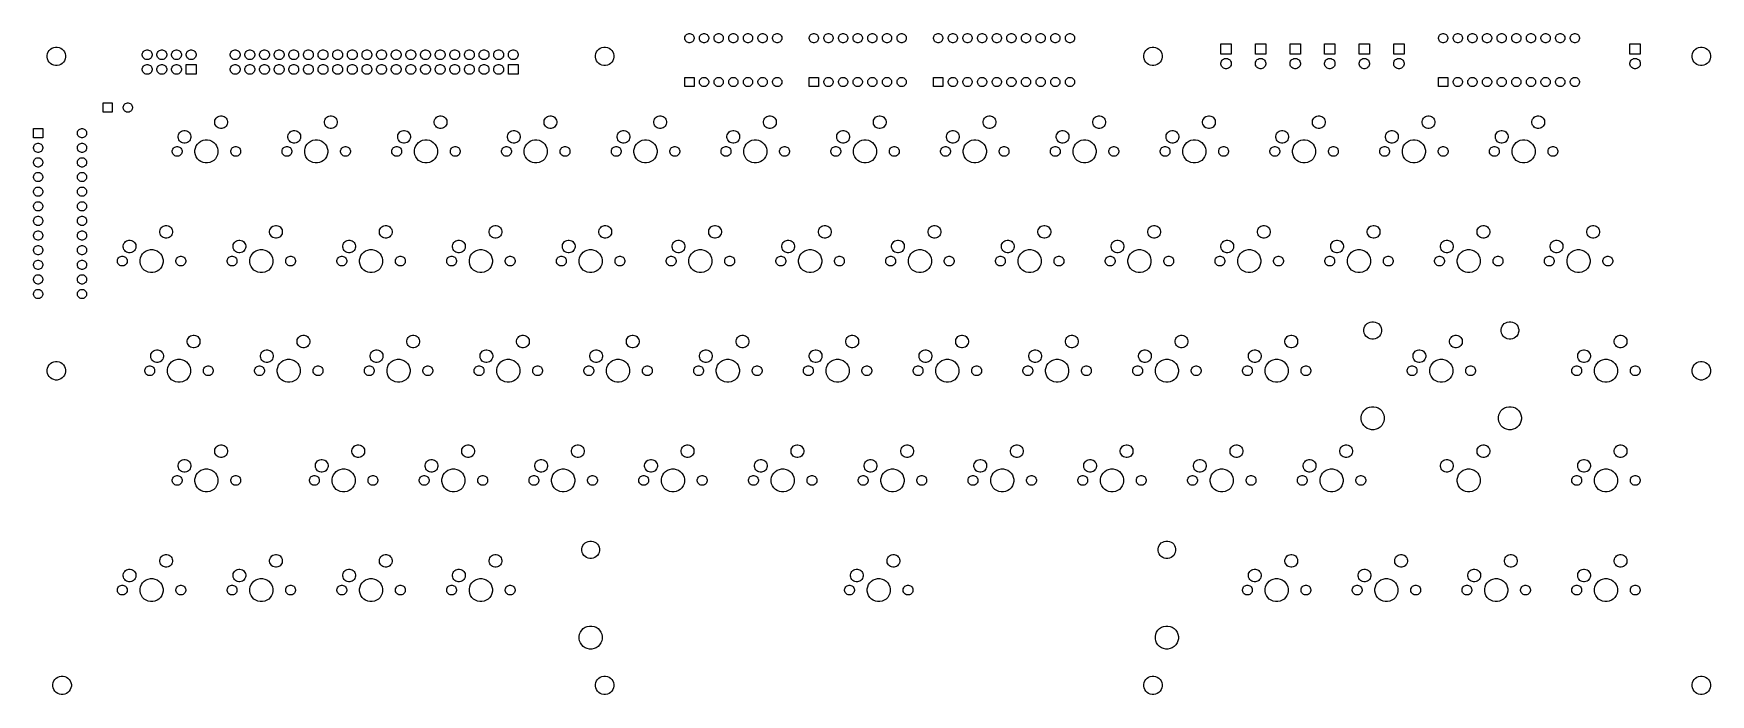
# Model space of a CAD drawing. Extents: x -0.4 to 11, y -4.1 to 0.4.
import ezdxf

# ---------------------------------------------------------------- set-up
doc = ezdxf.new("R2010")
doc.units = 0
doc.header["$MEASUREMENT"] = 0
doc.layers.add('BLACK', color=7, linetype='CONTINUOUS')

msp = doc.modelspace()

# ---------------------------------------------------------------- linework, layer by layer
at = {"layer": 'BLACK', "linetype": 'CONTINUOUS'}
for p, q in [((4.0185, 0.403102), (4.01971, 0.409187)), ((4.0185, 0.396898), (4.0185, 0.403102)), ((4.01971, 0.390813), (4.0185, 0.396898)), ((4.01971, 0.409187), (4.02209, 0.414919)), ((4.02209, 0.385081), (4.01971, 0.390813)), ((4.02209, 0.414919), (4.02554, 0.420078)), ((4.02554, 0.379922), (4.02209, 0.385081)), ((4.02554, 0.420078), (4.02992, 0.424465)), ((4.02992, 0.375535), (4.02554, 0.379922)), ((4.02992, 0.424465), (4.03508, 0.427911)), ((4.03508, 0.372089), (4.02992, 0.375535)), ((4.03508, 0.427911), (4.04081, 0.430286)), ((4.04081, 0.369714), (4.03508, 0.372089)), ((4.04081, 0.430286), (4.0469, 0.431496)), ((4.0469, 0.368504), (4.04081, 0.369714)), ((4.0469, 0.431496), (4.0531, 0.431496)), ((4.0531, 0.368504), (4.0469, 0.368504)), ((4.0531, 0.431496), (4.05919, 0.430286)), ((4.05919, 0.369714), (4.0531, 0.368504)), ((4.05919, 0.430286), (4.06492, 0.427911)), ((4.06492, 0.372089), (4.05919, 0.369714)), ((4.06492, 0.427911), (4.07008, 0.424465)), ((4.07008, 0.375535), (4.06492, 0.372089)), ((4.07008, 0.424465), (4.07446, 0.420078)), ((4.07446, 0.379922), (4.07008, 0.375535)), ((4.07446, 0.420078), (4.07791, 0.414919)), ((4.07791, 0.385081), (4.07446, 0.379922)), ((4.07791, 0.414919), (4.08029, 0.409187)), ((4.08029, 0.390813), (4.07791, 0.385081)), ((4.08029, 0.409187), (4.0815, 0.403102)), ((4.0815, 0.396898), (4.08029, 0.390813)), ((4.0815, 0.403102), (4.0815, 0.396898)), ((4.1185, 0.403102), (4.11971, 0.409187)), ((4.1185, 0.396898), (4.1185, 0.403102)), ((4.11971, 0.390813), (4.1185, 0.396898)), ((4.11971, 0.409187), (4.12209, 0.414919)), ((4.12209, 0.385081), (4.11971, 0.390813)), ((4.12209, 0.414919), (4.12554, 0.420078)), ((4.12554, 0.379922), (4.12209, 0.385081)), ((4.12554, 0.420078), (4.12992, 0.424465)), ((4.12992, 0.375535), (4.12554, 0.379922)), ((4.12992, 0.424465), (4.13508, 0.427911)), ((4.13508, 0.372089), (4.12992, 0.375535)), ((4.13508, 0.427911), (4.14081, 0.430286)), ((4.14081, 0.369714), (4.13508, 0.372089)), ((4.14081, 0.430286), (4.1469, 0.431496)), ((4.1469, 0.368504), (4.14081, 0.369714)), ((4.1469, 0.431496), (4.1531, 0.431496)), ((4.1531, 0.368504), (4.1469, 0.368504)), ((4.1531, 0.431496), (4.15919, 0.430286)), ((4.15919, 0.369714), (4.1531, 0.368504)), ((4.15919, 0.430286), (4.16492, 0.427911)), ((4.16492, 0.372089), (4.15919, 0.369714)), ((4.16492, 0.427911), (4.17008, 0.424465)), ((4.17008, 0.375535), (4.16492, 0.372089)), ((4.17008, 0.424465), (4.17446, 0.420078)), ((4.17446, 0.379922), (4.17008, 0.375535)), ((4.17446, 0.420078), (4.17791, 0.414919)), ((4.17791, 0.385081), (4.17446, 0.379922)), ((4.17791, 0.414919), (4.18029, 0.409187)), ((4.18029, 0.390813), (4.17791, 0.385081)), ((4.18029, 0.409187), (4.1815, 0.403102)), ((4.1815, 0.396898), (4.18029, 0.390813)), ((4.1815, 0.403102), (4.1815, 0.396898)), ((4.2185, 0.403102), (4.21971, 0.409187)), ((4.2185, 0.396898), (4.2185, 0.403102)), ((4.21971, 0.390813), (4.2185, 0.396898)), ((4.21971, 0.409187), (4.22209, 0.414919)), ((4.22209, 0.385081), (4.21971, 0.390813)), ((4.22209, 0.414919), (4.22554, 0.420078)), ((4.22554, 0.379922), (4.22209, 0.385081)), ((4.22554, 0.420078), (4.22992, 0.424465)), ((4.22992, 0.375535), (4.22554, 0.379922)), ((4.22992, 0.424465), (4.23508, 0.427911)), ((4.23508, 0.372089), (4.22992, 0.375535)), ((4.23508, 0.427911), (4.24081, 0.430286)), ((4.24081, 0.369714), (4.23508, 0.372089)), ((4.24081, 0.430286), (4.2469, 0.431496)), ((4.2469, 0.368504), (4.24081, 0.369714)), ((4.2469, 0.431496), (4.2531, 0.431496)), ((4.2531, 0.368504), (4.2469, 0.368504)), ((4.2531, 0.431496), (4.25919, 0.430286)), ((4.25919, 0.369714), (4.2531, 0.368504)), ((4.25919, 0.430286), (4.26492, 0.427911)), ((4.26492, 0.372089), (4.25919, 0.369714)), ((4.26492, 0.427911), (4.27008, 0.424465)), ((4.27008, 0.375535), (4.26492, 0.372089)), ((4.27008, 0.424465), (4.27446, 0.420078)), ((4.27446, 0.379922), (4.27008, 0.375535)), ((4.27446, 0.420078), (4.27791, 0.414919)), ((4.27791, 0.385081), (4.27446, 0.379922)), ((4.27791, 0.414919), (4.28029, 0.409187)), ((4.28029, 0.390813), (4.27791, 0.385081)), ((4.28029, 0.409187), (4.2815, 0.403102)), ((4.2815, 0.396898), (4.28029, 0.390813)), ((4.2815, 0.403102), (4.2815, 0.396898)), ((4.3185, 0.403102), (4.31971, 0.409187)), ((4.3185, 0.396898), (4.3185, 0.403102)), ((4.31971, 0.390813), (4.3185, 0.396898)), ((4.31971, 0.409187), (4.32209, 0.414919)), ((4.32209, 0.385081), (4.31971, 0.390813)), ((4.32209, 0.414919), (4.32554, 0.420078)), ((4.32554, 0.379922), (4.32209, 0.385081)), ((4.32554, 0.420078), (4.32992, 0.424465)), ((4.32992, 0.375535), (4.32554, 0.379922)), ((4.32992, 0.424465), (4.33508, 0.427911)), ((4.33508, 0.372089), (4.32992, 0.375535)), ((4.33508, 0.427911), (4.34081, 0.430286)), ((4.34081, 0.369714), (4.33508, 0.372089)), ((4.34081, 0.430286), (4.3469, 0.431496)), ((4.3469, 0.368504), (4.34081, 0.369714)), ((4.3469, 0.431496), (4.3531, 0.431496)), ((4.3531, 0.368504), (4.3469, 0.368504)), ((4.3531, 0.431496), (4.35919, 0.430286)), ((4.35919, 0.369714), (4.3531, 0.368504)), ((4.35919, 0.430286), (4.36492, 0.427911)), ((4.36492, 0.372089), (4.35919, 0.369714)), ((4.36492, 0.427911), (4.37008, 0.424465)), ((4.37008, 0.375535), (4.36492, 0.372089)), ((4.37008, 0.424465), (4.37446, 0.420078)), ((4.37446, 0.379922), (4.37008, 0.375535)), ((4.37446, 0.420078), (4.37791, 0.414919)), ((4.37791, 0.385081), (4.37446, 0.379922)), ((4.37791, 0.414919), (4.38029, 0.409187)), ((4.38029, 0.390813), (4.37791, 0.385081)), ((4.38029, 0.409187), (4.3815, 0.403102)), ((4.3815, 0.396898), (4.38029, 0.390813)), ((4.3815, 0.403102), (4.3815, 0.396898)), ((4.4185, 0.403102), (4.41971, 0.409187)), ((4.4185, 0.396898), (4.4185, 0.403102)), ((4.41971, 0.390813), (4.4185, 0.396898)), ((4.41971, 0.409187), (4.42209, 0.414919)), ((4.42209, 0.385081), (4.41971, 0.390813)), ((4.42209, 0.414919), (4.42554, 0.420078)), ((4.42554, 0.379922), (4.42209, 0.385081)), ((4.42554, 0.420078), (4.42992, 0.424465)), ((4.42992, 0.375535), (4.42554, 0.379922)), ((4.42992, 0.424465), (4.43508, 0.427911)), ((4.43508, 0.372089), (4.42992, 0.375535)), ((4.43508, 0.427911), (4.44081, 0.430286)), ((4.44081, 0.369714), (4.43508, 0.372089)), ((4.44081, 0.430286), (4.4469, 0.431496)), ((4.4469, 0.368504), (4.44081, 0.369714)), ((4.4469, 0.431496), (4.4531, 0.431496)), ((4.4531, 0.368504), (4.4469, 0.368504)), ((4.4531, 0.431496), (4.45919, 0.430286)), ((4.45919, 0.369714), (4.4531, 0.368504)), ((4.45919, 0.430286), (4.46492, 0.427911)), ((4.46492, 0.372089), (4.45919, 0.369714)), ((4.46492, 0.427911), (4.47008, 0.424465)), ((4.47008, 0.375535), (4.46492, 0.372089)), ((4.47008, 0.424465), (4.47446, 0.420078)), ((4.47446, 0.379922), (4.47008, 0.375535)), ((4.47446, 0.420078), (4.47791, 0.414919)), ((4.47791, 0.385081), (4.47446, 0.379922)), ((4.47791, 0.414919), (4.48029, 0.409187)), ((4.48029, 0.390813), (4.47791, 0.385081)), ((4.48029, 0.409187), (4.4815, 0.403102)), ((4.4815, 0.396898), (4.48029, 0.390813)), ((4.4815, 0.403102), (4.4815, 0.396898)), ((4.5185, 0.403102), (4.51971, 0.409187)), ((4.5185, 0.396898), (4.5185, 0.403102)), ((4.51971, 0.390813), (4.5185, 0.396898)), ((4.51971, 0.409187), (4.52209, 0.414919)), ((4.52209, 0.385081), (4.51971, 0.390813)), ((4.52209, 0.414919), (4.52554, 0.420078)), ((4.52554, 0.379922), (4.52209, 0.385081)), ((4.52554, 0.420078), (4.52992, 0.424465)), ((4.52992, 0.375535), (4.52554, 0.379922)), ((4.52992, 0.424465), (4.53508, 0.427911)), ((4.53508, 0.372089), (4.52992, 0.375535)), ((4.53508, 0.427911), (4.54081, 0.430286)), ((4.54081, 0.369714), (4.53508, 0.372089)), ((4.54081, 0.430286), (4.5469, 0.431496)), ((4.5469, 0.368504), (4.54081, 0.369714)), ((4.5469, 0.431496), (4.5531, 0.431496)), ((4.5531, 0.368504), (4.5469, 0.368504)), ((4.5531, 0.431496), (4.55919, 0.430286)), ((4.55919, 0.369714), (4.5531, 0.368504)), ((4.55919, 0.430286), (4.56492, 0.427911)), ((4.56492, 0.372089), (4.55919, 0.369714)), ((4.56492, 0.427911), (4.57008, 0.424465)), ((4.57008, 0.375535), (4.56492, 0.372089)), ((4.57008, 0.424465), (4.57446, 0.420078)), ((4.57446, 0.379922), (4.57008, 0.375535)), ((4.57446, 0.420078), (4.57791, 0.414919)), ((4.57791, 0.385081), (4.57446, 0.379922)), ((4.57791, 0.414919), (4.58029, 0.409187)), ((4.58029, 0.390813), (4.57791, 0.385081)), ((4.58029, 0.409187), (4.5815, 0.403102)), ((4.5815, 0.396898), (4.58029, 0.390813)), ((4.5815, 0.403102), (4.5815, 0.396898)), ((4.6185, 0.403102), (4.61971, 0.409187)), ((4.6185, 0.396898), (4.6185, 0.403102)), ((4.61971, 0.390813), (4.6185, 0.396898)), ((4.61971, 0.409187), (4.62209, 0.414919)), ((4.62209, 0.385081), (4.61971, 0.390813)), ((4.62209, 0.414919), (4.62554, 0.420078)), ((4.62554, 0.379922), (4.62209, 0.385081)), ((4.62554, 0.420078), (4.62992, 0.424465)), ((4.62992, 0.375535), (4.62554, 0.379922)), ((4.62992, 0.424465), (4.63508, 0.427911)), ((4.63508, 0.372089), (4.62992, 0.375535)), ((4.63508, 0.427911), (4.64081, 0.430286)), ((4.64081, 0.369714), (4.63508, 0.372089)), ((4.64081, 0.430286), (4.6469, 0.431496)), ((4.6469, 0.368504), (4.64081, 0.369714)), ((4.6469, 0.431496), (4.6531, 0.431496)), ((4.6531, 0.368504), (4.6469, 0.368504)), ((4.6531, 0.431496), (4.65919, 0.430286)), ((4.65919, 0.369714), (4.6531, 0.368504)), ((4.65919, 0.430286), (4.66492, 0.427911)), ((4.66492, 0.372089), (4.65919, 0.369714)), ((4.66492, 0.427911), (4.67008, 0.424465)), ((4.67008, 0.375535), (4.66492, 0.372089)), ((4.67008, 0.424465), (4.67446, 0.420078)), ((4.67446, 0.379922), (4.67008, 0.375535)), ((4.67446, 0.420078), (4.67791, 0.414919)), ((4.67791, 0.385081), (4.67446, 0.379922)), ((4.67791, 0.414919), (4.68029, 0.409187)), ((4.68029, 0.390813), (4.67791, 0.385081)), ((4.68029, 0.409187), (4.6815, 0.403102)), ((4.6815, 0.396898), (4.68029, 0.390813)), ((4.6815, 0.403102), (4.6815, 0.396898)), ((4.8685, 0.403102), (4.86971, 0.409187)), ((4.8685, 0.396898), (4.8685, 0.403102)), ((4.86971, 0.390813), (4.8685, 0.396898)), ((4.86971, 0.409187), (4.87209, 0.414919)), ((4.87209, 0.385081), (4.86971, 0.390813)), ((4.87209, 0.414919), (4.87554, 0.420078)), ((4.87554, 0.379922), (4.87209, 0.385081)), ((4.87554, 0.420078), (4.87992, 0.424465)), ((4.87992, 0.375535), (4.87554, 0.379922)), ((4.87992, 0.424465), (4.88508, 0.427911)), ((4.88508, 0.372089), (4.87992, 0.375535)), ((4.88508, 0.427911), (4.89081, 0.430286)), ((4.89081, 0.369714), (4.88508, 0.372089)), ((4.89081, 0.430286), (4.8969, 0.431496)), ((4.8969, 0.368504), (4.89081, 0.369714)), ((4.8969, 0.431496), (4.9031, 0.431496)), ((4.9031, 0.368504), (4.8969, 0.368504)), ((4.9031, 0.431496), (4.90919, 0.430286)), ((4.90919, 0.369714), (4.9031, 0.368504)), ((4.90919, 0.430286), (4.91492, 0.427911)), ((4.91492, 0.372089), (4.90919, 0.369714)), ((4.91492, 0.427911), (4.92008, 0.424465)), ((4.92008, 0.375535), (4.91492, 0.372089)), ((4.92008, 0.424465), (4.92446, 0.420078)), ((4.92446, 0.379922), (4.92008, 0.375535)), ((4.92446, 0.420078), (4.92791, 0.414919)), ((4.92791, 0.385081), (4.92446, 0.379922)), ((4.92791, 0.414919), (4.93029, 0.409187)), ((4.93029, 0.390813), (4.92791, 0.385081)), ((4.93029, 0.409187), (4.9315, 0.403102)), ((4.9315, 0.396898), (4.93029, 0.390813)), ((4.9315, 0.403102), (4.9315, 0.396898)), ((4.9685, 0.403102), (4.96971, 0.409187)), ((4.9685, 0.396898), (4.9685, 0.403102)), ((4.96971, 0.390813), (4.9685, 0.396898)), ((4.96971, 0.409187), (4.97209, 0.414919)), ((4.97209, 0.385081), (4.96971, 0.390813)), ((4.97209, 0.414919), (4.97554, 0.420078)), ((4.97554, 0.379922), (4.97209, 0.385081)), ((4.97554, 0.420078), (4.97992, 0.424465)), ((4.97992, 0.375535), (4.97554, 0.379922)), ((4.97992, 0.424465), (4.98508, 0.427911)), ((4.98508, 0.372089), (4.97992, 0.375535)), ((4.98508, 0.427911), (4.99081, 0.430286)), ((4.99081, 0.369714), (4.98508, 0.372089)), ((4.99081, 0.430286), (4.9969, 0.431496)), ((4.9969, 0.368504), (4.99081, 0.369714)), ((4.9969, 0.431496), (5.0031, 0.431496)), ((5.0031, 0.368504), (4.9969, 0.368504)), ((5.0031, 0.431496), (5.00919, 0.430286)), ((5.00919, 0.369714), (5.0031, 0.368504)), ((5.00919, 0.430286), (5.01492, 0.427911)), ((5.01492, 0.372089), (5.00919, 0.369714)), ((5.01492, 0.427911), (5.02008, 0.424465)), ((5.02008, 0.375535), (5.01492, 0.372089)), ((5.02008, 0.424465), (5.02446, 0.420078)), ((5.02446, 0.379922), (5.02008, 0.375535)), ((5.02446, 0.420078), (5.02791, 0.414919)), ((5.02791, 0.385081), (5.02446, 0.379922)), ((5.02791, 0.414919), (5.03029, 0.409187)), ((5.03029, 0.390813), (5.02791, 0.385081)), ((5.03029, 0.409187), (5.0315, 0.403102)), ((5.0315, 0.396898), (5.03029, 0.390813)), ((5.0315, 0.403102), (5.0315, 0.396898)), ((5.0685, 0.403102), (5.06971, 0.409187)), ((5.0685, 0.396898), (5.0685, 0.403102)), ((5.06971, 0.390813), (5.0685, 0.396898)), ((5.06971, 0.409187), (5.07209, 0.414919)), ((5.07209, 0.385081), (5.06971, 0.390813)), ((5.07209, 0.414919), (5.07554, 0.420078)), ((5.07554, 0.379922), (5.07209, 0.385081)), ((5.07554, 0.420078), (5.07992, 0.424465)), ((5.07992, 0.375535), (5.07554, 0.379922)), ((5.07992, 0.424465), (5.08508, 0.427911)), ((5.08508, 0.372089), (5.07992, 0.375535)), ((5.08508, 0.427911), (5.09081, 0.430286)), ((5.09081, 0.369714), (5.08508, 0.372089)), ((5.09081, 0.430286), (5.0969, 0.431496)), ((5.0969, 0.368504), (5.09081, 0.369714)), ((5.0969, 0.431496), (5.1031, 0.431496)), ((5.1031, 0.368504), (5.0969, 0.368504)), ((5.1031, 0.431496), (5.10919, 0.430286)), ((5.10919, 0.369714), (5.1031, 0.368504)), ((5.10919, 0.430286), (5.11492, 0.427911)), ((5.11492, 0.372089), (5.10919, 0.369714)), ((5.11492, 0.427911), (5.12008, 0.424465)), ((5.12008, 0.375535), (5.11492, 0.372089)), ((5.12008, 0.424465), (5.12446, 0.420078)), ((5.12446, 0.379922), (5.12008, 0.375535)), ((5.12446, 0.420078), (5.12791, 0.414919)), ((5.12791, 0.385081), (5.12446, 0.379922)), ((5.12791, 0.414919), (5.13029, 0.409187)), ((5.13029, 0.390813), (5.12791, 0.385081)), ((5.13029, 0.409187), (5.1315, 0.403102)), ((5.1315, 0.396898), (5.13029, 0.390813)), ((5.1315, 0.403102), (5.1315, 0.396898)), ((5.1685, 0.403102), (5.16971, 0.409187)), ((5.1685, 0.396898), (5.1685, 0.403102)), ((5.16971, 0.390813), (5.1685, 0.396898)), ((5.16971, 0.409187), (5.17209, 0.414919)), ((5.17209, 0.385081), (5.16971, 0.390813)), ((5.17209, 0.414919), (5.17554, 0.420078)), ((5.17554, 0.379922), (5.17209, 0.385081)), ((5.17554, 0.420078), (5.17992, 0.424465)), ((5.17992, 0.375535), (5.17554, 0.379922)), ((5.17992, 0.424465), (5.18508, 0.427911)), ((5.18508, 0.372089), (5.17992, 0.375535)), ((5.18508, 0.427911), (5.19081, 0.430286)), ((5.19081, 0.369714), (5.18508, 0.372089)), ((5.19081, 0.430286), (5.1969, 0.431496)), ((5.1969, 0.368504), (5.19081, 0.369714)), ((5.1969, 0.431496), (5.2031, 0.431496)), ((5.2031, 0.368504), (5.1969, 0.368504)), ((5.2031, 0.431496), (5.20919, 0.430286)), ((5.20919, 0.369714), (5.2031, 0.368504)), ((5.20919, 0.430286), (5.21492, 0.427911)), ((5.21492, 0.372089), (5.20919, 0.369714)), ((5.21492, 0.427911), (5.22008, 0.424465)), ((5.22008, 0.375535), (5.21492, 0.372089)), ((5.22008, 0.424465), (5.22446, 0.420078)), ((5.22446, 0.379922), (5.22008, 0.375535)), ((5.22446, 0.420078), (5.22791, 0.414919)), ((5.22791, 0.385081), (5.22446, 0.379922)), ((5.22791, 0.414919), (5.23029, 0.409187)), ((5.23029, 0.390813), (5.22791, 0.385081)), ((5.23029, 0.409187), (5.2315, 0.403102)), ((5.2315, 0.396898), (5.23029, 0.390813)), ((5.2315, 0.403102), (5.2315, 0.396898)), ((5.2685, 0.403102), (5.26971, 0.409187)), ((5.2685, 0.396898), (5.2685, 0.403102)), ((5.26971, 0.390813), (5.2685, 0.396898)), ((5.26971, 0.409187), (5.27209, 0.414919)), ((5.27209, 0.385081), (5.26971, 0.390813)), ((5.27209, 0.414919), (5.27554, 0.420078)), ((5.27554, 0.379922), (5.27209, 0.385081)), ((5.27554, 0.420078), (5.27992, 0.424465)), ((5.27992, 0.375535), (5.27554, 0.379922)), ((5.27992, 0.424465), (5.28508, 0.427911)), ((5.28508, 0.372089), (5.27992, 0.375535)), ((5.28508, 0.427911), (5.29081, 0.430286)), ((5.29081, 0.369714), (5.28508, 0.372089)), ((5.29081, 0.430286), (5.2969, 0.431496)), ((5.2969, 0.368504), (5.29081, 0.369714)), ((5.2969, 0.431496), (5.3031, 0.431496)), ((5.3031, 0.368504), (5.2969, 0.368504)), ((5.3031, 0.431496), (5.30919, 0.430286)), ((5.30919, 0.369714), (5.3031, 0.368504)), ((5.30919, 0.430286), (5.31492, 0.427911)), ((5.31492, 0.372089), (5.30919, 0.369714)), ((5.31492, 0.427911), (5.32008, 0.424465)), ((5.32008, 0.375535), (5.31492, 0.372089)), ((5.32008, 0.424465), (5.32446, 0.420078)), ((5.32446, 0.379922), (5.32008, 0.375535)), ((5.32446, 0.420078), (5.32791, 0.414919)), ((5.32791, 0.385081), (5.32446, 0.379922)), ((5.32791, 0.414919), (5.33029, 0.409187)), ((5.33029, 0.390813), (5.32791, 0.385081)), ((5.33029, 0.409187), (5.3315, 0.403102)), ((5.3315, 0.396898), (5.33029, 0.390813)), ((5.3315, 0.403102), (5.3315, 0.396898)), ((5.3685, 0.403102), (5.36971, 0.409187)), ((5.3685, 0.396898), (5.3685, 0.403102)), ((5.36971, 0.390813), (5.3685, 0.396898)), ((5.36971, 0.409187), (5.37209, 0.414919)), ((5.37209, 0.385081), (5.36971, 0.390813)), ((5.37209, 0.414919), (5.37554, 0.420078)), ((5.37554, 0.379922), (5.37209, 0.385081)), ((5.37554, 0.420078), (5.37992, 0.424465)), ((5.37992, 0.375535), (5.37554, 0.379922)), ((5.37992, 0.424465), (5.38508, 0.427911)), ((5.38508, 0.372089), (5.37992, 0.375535)), ((5.38508, 0.427911), (5.39081, 0.430286)), ((5.39081, 0.369714), (5.38508, 0.372089)), ((5.39081, 0.430286), (5.3969, 0.431496)), ((5.3969, 0.368504), (5.39081, 0.369714)), ((5.3969, 0.431496), (5.4031, 0.431496)), ((5.4031, 0.368504), (5.3969, 0.368504)), ((5.4031, 0.431496), (5.40919, 0.430286)), ((5.40919, 0.369714), (5.4031, 0.368504)), ((5.40919, 0.430286), (5.41492, 0.427911)), ((5.41492, 0.372089), (5.40919, 0.369714)), ((5.41492, 0.427911), (5.42008, 0.424465)), ((5.42008, 0.375535), (5.41492, 0.372089)), ((5.42008, 0.424465), (5.42446, 0.420078)), ((5.42446, 0.379922), (5.42008, 0.375535)), ((5.42446, 0.420078), (5.42791, 0.414919)), ((5.42791, 0.385081), (5.42446, 0.379922)), ((5.42791, 0.414919), (5.43029, 0.409187)), ((5.43029, 0.390813), (5.42791, 0.385081)), ((5.43029, 0.409187), (5.4315, 0.403102)), ((5.4315, 0.396898), (5.43029, 0.390813)), ((5.4315, 0.403102), (5.4315, 0.396898)), ((5.4685, 0.403102), (5.46971, 0.409187)), ((5.4685, 0.396898), (5.4685, 0.403102)), ((5.46971, 0.390813), (5.4685, 0.396898)), ((5.46971, 0.409187), (5.47209, 0.414919)), ((5.47209, 0.385081), (5.46971, 0.390813)), ((5.47209, 0.414919), (5.47554, 0.420078)), ((5.47554, 0.379922), (5.47209, 0.385081)), ((5.47554, 0.420078), (5.47992, 0.424465)), ((5.47992, 0.375535), (5.47554, 0.379922)), ((5.47992, 0.424465), (5.48508, 0.427911)), ((5.48508, 0.372089), (5.47992, 0.375535)), ((5.48508, 0.427911), (5.49081, 0.430286)), ((5.49081, 0.369714), (5.48508, 0.372089)), ((5.49081, 0.430286), (5.4969, 0.431496)), ((5.4969, 0.368504), (5.49081, 0.369714)), ((5.4969, 0.431496), (5.5031, 0.431496)), ((5.5031, 0.368504), (5.4969, 0.368504)), ((5.5031, 0.431496), (5.50919, 0.430286)), ((5.50919, 0.369714), (5.5031, 0.368504)), ((5.50919, 0.430286), (5.51492, 0.427911)), ((5.51492, 0.372089), (5.50919, 0.369714)), ((5.51492, 0.427911), (5.52008, 0.424465)), ((5.52008, 0.375535), (5.51492, 0.372089)), ((5.52008, 0.424465), (5.52446, 0.420078)), ((5.52446, 0.379922), (5.52008, 0.375535)), ((5.52446, 0.420078), (5.52791, 0.414919)), ((5.52791, 0.385081), (5.52446, 0.379922)), ((5.52791, 0.414919), (5.53029, 0.409187)), ((5.53029, 0.390813), (5.52791, 0.385081)), ((5.53029, 0.409187), (5.5315, 0.403102)), ((5.5315, 0.396898), (5.53029, 0.390813)), ((5.5315, 0.403102), (5.5315, 0.396898)), ((5.7185, 0.403102), (5.71971, 0.409187)), ((5.7185, 0.396898), (5.7185, 0.403102)), ((5.71971, 0.390813), (5.7185, 0.396898)), ((5.71971, 0.409187), (5.72209, 0.414919)), ((5.72209, 0.385081), (5.71971, 0.390813)), ((5.72209, 0.414919), (5.72554, 0.420078)), ((5.72554, 0.379922), (5.72209, 0.385081)), ((5.72554, 0.420078), (5.72992, 0.424465)), ((5.72992, 0.375535), (5.72554, 0.379922)), ((5.72992, 0.424465), (5.73508, 0.427911)), ((5.73508, 0.372089), (5.72992, 0.375535)), ((5.73508, 0.427911), (5.74081, 0.430286)), ((5.74081, 0.369714), (5.73508, 0.372089)), ((5.74081, 0.430286), (5.7469, 0.431496)), ((5.7469, 0.368504), (5.74081, 0.369714)), ((5.7469, 0.431496), (5.7531, 0.431496)), ((5.7531, 0.368504), (5.7469, 0.368504)), ((5.7531, 0.431496), (5.75919, 0.430286)), ((5.75919, 0.369714), (5.7531, 0.368504)), ((5.75919, 0.430286), (5.76492, 0.427911)), ((5.76492, 0.372089), (5.75919, 0.369714)), ((5.76492, 0.427911), (5.77008, 0.424465)), ((5.77008, 0.375535), (5.76492, 0.372089)), ((5.77008, 0.424465), (5.77446, 0.420078)), ((5.77446, 0.379922), (5.77008, 0.375535)), ((5.77446, 0.420078), (5.77791, 0.414919)), ((5.77791, 0.385081), (5.77446, 0.379922)), ((5.77791, 0.414919), (5.78029, 0.409187)), ((5.78029, 0.390813), (5.77791, 0.385081)), ((5.78029, 0.409187), (5.7815, 0.403102)), ((5.7815, 0.396898), (5.78029, 0.390813)), ((5.7815, 0.403102), (5.7815, 0.396898)), ((5.8185, 0.403102), (5.81971, 0.409187)), ((5.8185, 0.396898), (5.8185, 0.403102)), ((5.81971, 0.390813), (5.8185, 0.396898)), ((5.81971, 0.409187), (5.82209, 0.414919)), ((5.82209, 0.385081), (5.81971, 0.390813)), ((5.82209, 0.414919), (5.82554, 0.420078)), ((5.82554, 0.379922), (5.82209, 0.385081)), ((5.82554, 0.420078), (5.82992, 0.424465)), ((5.82992, 0.375535), (5.82554, 0.379922)), ((5.82992, 0.424465), (5.83508, 0.427911)), ((5.83508, 0.372089), (5.82992, 0.375535)), ((5.83508, 0.427911), (5.84081, 0.430286)), ((5.84081, 0.369714), (5.83508, 0.372089)), ((5.84081, 0.430286), (5.8469, 0.431496)), ((5.8469, 0.368504), (5.84081, 0.369714)), ((5.8469, 0.431496), (5.8531, 0.431496)), ((5.8531, 0.368504), (5.8469, 0.368504)), ((5.8531, 0.431496), (5.85919, 0.430286)), ((5.85919, 0.369714), (5.8531, 0.368504)), ((5.85919, 0.430286), (5.86492, 0.427911)), ((5.86492, 0.372089), (5.85919, 0.369714)), ((5.86492, 0.427911), (5.87008, 0.424465)), ((5.87008, 0.375535), (5.86492, 0.372089)), ((5.87008, 0.424465), (5.87446, 0.420078)), ((5.87446, 0.379922), (5.87008, 0.375535)), ((5.87446, 0.420078), (5.87791, 0.414919)), ((5.87791, 0.385081), (5.87446, 0.379922)), ((5.87791, 0.414919), (5.88029, 0.409187)), ((5.88029, 0.390813), (5.87791, 0.385081)), ((5.88029, 0.409187), (5.8815, 0.403102)), ((5.8815, 0.396898), (5.88029, 0.390813)), ((5.8815, 0.403102), (5.8815, 0.396898)), ((5.9185, 0.403102), (5.91971, 0.409187)), ((5.9185, 0.396898), (5.9185, 0.403102)), ((5.91971, 0.390813), (5.9185, 0.396898)), ((5.91971, 0.409187), (5.92209, 0.414919)), ((5.92209, 0.385081), (5.91971, 0.390813)), ((5.92209, 0.414919), (5.92554, 0.420078)), ((5.92554, 0.379922), (5.92209, 0.385081)), ((5.92554, 0.420078), (5.92992, 0.424465)), ((5.92992, 0.375535), (5.92554, 0.379922)), ((5.92992, 0.424465), (5.93508, 0.427911)), ((5.93508, 0.372089), (5.92992, 0.375535)), ((5.93508, 0.427911), (5.94081, 0.430286)), ((5.94081, 0.369714), (5.93508, 0.372089)), ((5.94081, 0.430286), (5.9469, 0.431496)), ((5.9469, 0.368504), (5.94081, 0.369714)), ((5.9469, 0.431496), (5.9531, 0.431496)), ((5.9531, 0.368504), (5.9469, 0.368504)), ((5.9531, 0.431496), (5.95919, 0.430286)), ((5.95919, 0.369714), (5.9531, 0.368504)), ((5.95919, 0.430286), (5.96492, 0.427911)), ((5.96492, 0.372089), (5.95919, 0.369714)), ((5.96492, 0.427911), (5.97008, 0.424465)), ((5.97008, 0.375535), (5.96492, 0.372089)), ((5.97008, 0.424465), (5.97446, 0.420078)), ((5.97446, 0.379922), (5.97008, 0.375535)), ((5.97446, 0.420078), (5.97791, 0.414919)), ((5.97791, 0.385081), (5.97446, 0.379922)), ((5.97791, 0.414919), (5.98029, 0.409187)), ((5.98029, 0.390813), (5.97791, 0.385081)), ((5.98029, 0.409187), (5.9815, 0.403102)), ((5.9815, 0.396898), (5.98029, 0.390813)), ((5.9815, 0.403102), (5.9815, 0.396898)), ((6.0185, 0.403102), (6.01971, 0.409187)), ((6.0185, 0.396898), (6.0185, 0.403102)), ((6.01971, 0.390813), (6.0185, 0.396898)), ((6.01971, 0.409187), (6.02209, 0.414919)), ((6.02209, 0.385081), (6.01971, 0.390813)), ((6.02209, 0.414919), (6.02554, 0.420078)), ((6.02554, 0.379922), (6.02209, 0.385081)), ((6.02554, 0.420078), (6.02992, 0.424465)), ((6.02992, 0.375535), (6.02554, 0.379922)), ((6.02992, 0.424465), (6.03508, 0.427911)), ((6.03508, 0.372089), (6.02992, 0.375535)), ((6.03508, 0.427911), (6.04081, 0.430286)), ((6.04081, 0.369714), (6.03508, 0.372089)), ((6.04081, 0.430286), (6.0469, 0.431496)), ((6.0469, 0.368504), (6.04081, 0.369714)), ((6.0469, 0.431496), (6.0531, 0.431496)), ((6.0531, 0.368504), (6.0469, 0.368504)), ((6.0531, 0.431496), (6.05919, 0.430286)), ((6.05919, 0.369714), (6.0531, 0.368504)), ((6.05919, 0.430286), (6.06492, 0.427911)), ((6.06492, 0.372089), (6.05919, 0.369714)), ((6.06492, 0.427911), (6.07008, 0.424465)), ((6.07008, 0.375535), (6.06492, 0.372089)), ((6.07008, 0.424465), (6.07446, 0.420078)), ((6.07446, 0.379922), (6.07008, 0.375535)), ((6.07446, 0.420078), (6.07791, 0.414919)), ((6.07791, 0.385081), (6.07446, 0.379922)), ((6.07791, 0.414919), (6.08029, 0.409187)), ((6.08029, 0.390813), (6.07791, 0.385081)), ((6.08029, 0.409187), (6.0815, 0.403102)), ((6.0815, 0.396898), (6.08029, 0.390813)), ((6.0815, 0.403102), (6.0815, 0.396898)), ((6.1185, 0.403102), (6.11971, 0.409187)), ((6.1185, 0.396898), (6.1185, 0.403102)), ((6.11971, 0.390813), (6.1185, 0.396898)), ((6.11971, 0.409187), (6.12209, 0.414919)), ((6.12209, 0.385081), (6.11971, 0.390813)), ((6.12209, 0.414919), (6.12554, 0.420078)), ((6.12554, 0.379922), (6.12209, 0.385081)), ((6.12554, 0.420078), (6.12992, 0.424465)), ((6.12992, 0.375535), (6.12554, 0.379922)), ((6.12992, 0.424465), (6.13508, 0.427911)), ((6.13508, 0.372089), (6.12992, 0.375535)), ((6.13508, 0.427911), (6.14081, 0.430286)), ((6.14081, 0.369714), (6.13508, 0.372089)), ((6.14081, 0.430286), (6.1469, 0.431496)), ((6.1469, 0.368504), (6.14081, 0.369714)), ((6.1469, 0.431496), (6.1531, 0.431496)), ((6.1531, 0.368504), (6.1469, 0.368504)), ((6.1531, 0.431496), (6.15919, 0.430286)), ((6.15919, 0.369714), (6.1531, 0.368504)), ((6.15919, 0.430286), (6.16492, 0.427911)), ((6.16492, 0.372089), (6.15919, 0.369714)), ((6.16492, 0.427911), (6.17008, 0.424465)), ((6.17008, 0.375535), (6.16492, 0.372089)), ((6.17008, 0.424465), (6.17446, 0.420078)), ((6.17446, 0.379922), (6.17008, 0.375535)), ((6.17446, 0.420078), (6.17791, 0.414919)), ((6.17791, 0.385081), (6.17446, 0.379922)), ((6.17791, 0.414919), (6.18029, 0.409187)), ((6.18029, 0.390813), (6.17791, 0.385081)), ((6.18029, 0.409187), (6.1815, 0.403102)), ((6.1815, 0.396898), (6.18029, 0.390813)), ((6.1815, 0.403102), (6.1815, 0.396898)), ((6.2185, 0.403102), (6.21971, 0.409187)), ((6.2185, 0.396898), (6.2185, 0.403102)), ((6.21971, 0.390813), (6.2185, 0.396898)), ((6.21971, 0.409187), (6.22209, 0.414919)), ((6.22209, 0.385081), (6.21971, 0.390813)), ((6.22209, 0.414919), (6.22554, 0.420078)), ((6.22554, 0.379922), (6.22209, 0.385081)), ((6.22554, 0.420078), (6.22992, 0.424465)), ((6.22992, 0.375535), (6.22554, 0.379922)), ((6.22992, 0.424465), (6.23508, 0.427911)), ((6.23508, 0.372089), (6.22992, 0.375535)), ((6.23508, 0.427911), (6.24081, 0.430286)), ((6.24081, 0.369714), (6.23508, 0.372089)), ((6.24081, 0.430286), (6.2469, 0.431496)), ((6.2469, 0.368504), (6.24081, 0.369714)), ((6.2469, 0.431496), (6.2531, 0.431496)), ((6.2531, 0.368504), (6.2469, 0.368504)), ((6.2531, 0.431496), (6.25919, 0.430286)), ((6.25919, 0.369714), (6.2531, 0.368504)), ((6.25919, 0.430286), (6.26492, 0.427911)), ((6.26492, 0.372089), (6.25919, 0.369714)), ((6.26492, 0.427911), (6.27008, 0.424465)), ((6.27008, 0.375535), (6.26492, 0.372089)), ((6.27008, 0.424465), (6.27446, 0.420078)), ((6.27446, 0.379922), (6.27008, 0.375535)), ((6.27446, 0.420078), (6.27791, 0.414919)), ((6.27791, 0.385081), (6.27446, 0.379922)), ((6.27791, 0.414919), (6.28029, 0.409187)), ((6.28029, 0.390813), (6.27791, 0.385081)), ((6.28029, 0.409187), (6.2815, 0.403102)), ((6.2815, 0.396898), (6.28029, 0.390813)), ((6.2815, 0.403102), (6.2815, 0.396898)), ((6.3185, 0.403102), (6.31971, 0.409187)), ((6.3185, 0.396898), (6.3185, 0.403102)), ((6.31971, 0.390813), (6.3185, 0.396898)), ((6.31971, 0.409187), (6.32209, 0.414919)), ((6.32209, 0.385081), (6.31971, 0.390813)), ((6.32209, 0.414919), (6.32554, 0.420078)), ((6.32554, 0.379922), (6.32209, 0.385081)), ((6.32554, 0.420078), (6.32992, 0.424465)), ((6.32992, 0.375535), (6.32554, 0.379922)), ((6.32992, 0.424465), (6.33508, 0.427911)), ((6.33508, 0.372089), (6.32992, 0.375535)), ((6.33508, 0.427911), (6.34081, 0.430286)), ((6.34081, 0.369714), (6.33508, 0.372089)), ((6.34081, 0.430286), (6.3469, 0.431496)), ((6.3469, 0.368504), (6.34081, 0.369714)), ((6.3469, 0.431496), (6.3531, 0.431496)), ((6.3531, 0.368504), (6.3469, 0.368504)), ((6.3531, 0.431496), (6.35919, 0.430286)), ((6.35919, 0.369714), (6.3531, 0.368504)), ((6.35919, 0.430286), (6.36492, 0.427911)), ((6.36492, 0.372089), (6.35919, 0.369714)), ((6.36492, 0.427911), (6.37008, 0.424465)), ((6.37008, 0.375535), (6.36492, 0.372089)), ((6.37008, 0.424465), (6.37446, 0.420078)), ((6.37446, 0.379922), (6.37008, 0.375535)), ((6.37446, 0.420078), (6.37791, 0.414919)), ((6.37791, 0.385081), (6.37446, 0.379922)), ((6.37791, 0.414919), (6.38029, 0.409187)), ((6.38029, 0.390813), (6.37791, 0.385081)), ((6.38029, 0.409187), (6.3815, 0.403102)), ((6.3815, 0.396898), (6.38029, 0.390813)), ((6.3815, 0.403102), (6.3815, 0.396898)), ((6.4185, 0.403102), (6.41971, 0.409187)), ((6.4185, 0.396898), (6.4185, 0.403102)), ((6.41971, 0.390813), (6.4185, 0.396898)), ((6.41971, 0.409187), (6.42209, 0.414919)), ((6.42209, 0.385081), (6.41971, 0.390813)), ((6.42209, 0.414919), (6.42554, 0.420078)), ((6.42554, 0.379922), (6.42209, 0.385081)), ((6.42554, 0.420078), (6.42992, 0.424465)), ((6.42992, 0.375535), (6.42554, 0.379922)), ((6.42992, 0.424465), (6.43508, 0.427911)), ((6.43508, 0.372089), (6.42992, 0.375535)), ((6.43508, 0.427911), (6.44081, 0.430286)), ((6.44081, 0.369714), (6.43508, 0.372089)), ((6.44081, 0.430286), (6.4469, 0.431496)), ((6.4469, 0.368504), (6.44081, 0.369714)), ((6.4469, 0.431496), (6.4531, 0.431496)), ((6.4531, 0.368504), (6.4469, 0.368504)), ((6.4531, 0.431496), (6.45919, 0.430286)), ((6.45919, 0.369714), (6.4531, 0.368504)), ((6.45919, 0.430286), (6.46492, 0.427911)), ((6.46492, 0.372089), (6.45919, 0.369714)), ((6.46492, 0.427911), (6.47008, 0.424465)), ((6.47008, 0.375535), (6.46492, 0.372089)), ((6.47008, 0.424465), (6.47446, 0.420078)), ((6.47446, 0.379922), (6.47008, 0.375535)), ((6.47446, 0.420078), (6.47791, 0.414919)), ((6.47791, 0.385081), (6.47446, 0.379922)), ((6.47791, 0.414919), (6.48029, 0.409187)), ((6.48029, 0.390813), (6.47791, 0.385081)), ((6.48029, 0.409187), (6.4815, 0.403102)), ((6.4815, 0.396898), (6.48029, 0.390813)), ((6.4815, 0.403102), (6.4815, 0.396898)), ((6.5185, 0.403102), (6.51971, 0.409187)), ((6.5185, 0.396898), (6.5185, 0.403102)), ((6.51971, 0.390813), (6.5185, 0.396898)), ((6.51971, 0.409187), (6.52209, 0.414919)), ((6.52209, 0.385081), (6.51971, 0.390813)), ((6.52209, 0.414919), (6.52554, 0.420078)), ((6.52554, 0.379922), (6.52209, 0.385081)), ((6.52554, 0.420078), (6.52992, 0.424465)), ((6.52992, 0.375535), (6.52554, 0.379922)), ((6.52992, 0.424465), (6.53508, 0.427911)), ((6.53508, 0.372089), (6.52992, 0.375535)), ((6.53508, 0.427911), (6.54081, 0.430286)), ((6.54081, 0.369714), (6.53508, 0.372089)), ((6.54081, 0.430286), (6.5469, 0.431496)), ((6.5469, 0.368504), (6.54081, 0.369714)), ((6.5469, 0.431496), (6.5531, 0.431496)), ((6.5531, 0.368504), (6.5469, 0.368504)), ((6.5531, 0.431496), (6.55919, 0.430286)), ((6.55919, 0.369714), (6.5531, 0.368504)), ((6.55919, 0.430286), (6.56492, 0.427911)), ((6.56492, 0.372089), (6.55919, 0.369714)), ((6.56492, 0.427911), (6.57008, 0.424465)), ((6.57008, 0.375535), (6.56492, 0.372089)), ((6.57008, 0.424465), (6.57446, 0.420078)), ((6.57446, 0.379922), (6.57008, 0.375535)), ((6.57446, 0.420078), (6.57791, 0.414919)), ((6.57791, 0.385081), (6.57446, 0.379922)), ((6.57791, 0.414919), (6.58029, 0.409187)), ((6.58029, 0.390813), (6.57791, 0.385081)), ((6.58029, 0.409187), (6.5815, 0.403102)), ((6.5815, 0.396898), (6.58029, 0.390813)), ((6.5815, 0.403102), (6.5815, 0.396898)), ((6.6185, 0.403102), (6.61971, 0.409187)), ((6.6185, 0.396898), (6.6185, 0.403102)), ((6.61971, 0.390813), (6.6185, 0.396898)), ((6.61971, 0.409187), (6.62209, 0.414919)), ((6.62209, 0.385081), (6.61971, 0.390813)), ((6.62209, 0.414919), (6.62554, 0.420078)), ((6.62554, 0.379922), (6.62209, 0.385081)), ((6.62554, 0.420078), (6.62992, 0.424465)), ((6.62992, 0.375535), (6.62554, 0.379922)), ((6.62992, 0.424465), (6.63508, 0.427911)), ((6.63508, 0.372089), (6.62992, 0.375535)), ((6.63508, 0.427911), (6.64081, 0.430286)), ((6.64081, 0.369714), (6.63508, 0.372089)), ((6.64081, 0.430286), (6.6469, 0.431496)), ((6.6469, 0.368504), (6.64081, 0.369714)), ((6.6469, 0.431496), (6.6531, 0.431496)), ((6.6531, 0.368504), (6.6469, 0.368504)), ((6.6531, 0.431496), (6.65919, 0.430286)), ((6.65919, 0.369714), (6.6531, 0.368504)), ((6.65919, 0.430286), (6.66492, 0.427911)), ((6.66492, 0.372089), (6.65919, 0.369714)), ((6.66492, 0.427911), (6.67008, 0.424465)), ((6.67008, 0.375535), (6.66492, 0.372089)), ((6.67008, 0.424465), (6.67446, 0.420078)), ((6.67446, 0.379922), (6.67008, 0.375535)), ((6.67446, 0.420078), (6.67791, 0.414919)), ((6.67791, 0.385081), (6.67446, 0.379922)), ((6.67791, 0.414919), (6.68029, 0.409187)), ((6.68029, 0.390813), (6.67791, 0.385081)), ((6.68029, 0.409187), (6.6815, 0.403102)), ((6.6815, 0.396898), (6.68029, 0.390813)), ((6.6815, 0.403102), (6.6815, 0.396898)), ((7.6811, 0.290157), (7.6811, 0.361024)), ((7.6811, 0.361024), (7.75197, 0.361024)), ((7.75197, 0.361024), (7.75197, 0.290157)), ((7.91732, 0.290157), (7.91732, 0.361024)), ((7.91732, 0.361024), (7.98819, 0.361024)), ((7.98819, 0.361024), (7.98819, 0.290157)), ((8.15354, 0.290157), (8.15354, 0.361024)), ((8.15354, 0.361024), (8.22441, 0.361024)), ((8.22441, 0.361024), (8.22441, 0.290157)), ((8.38976, 0.290157), (8.38976, 0.361024)), ((8.38976, 0.361024), (8.46063, 0.361024)), ((8.46063, 0.361024), (8.46063, 0.290157)), ((8.62598, 0.290157), (8.62598, 0.361024)), ((8.62598, 0.361024), (8.69685, 0.361024)), ((8.69685, 0.361024), (8.69685, 0.290157)), ((8.8622, 0.290157), (8.8622, 0.361024)), ((8.8622, 0.361024), (8.93307, 0.361024)), ((8.93307, 0.361024), (8.93307, 0.290157)), ((9.1685, 0.403102), (9.16971, 0.409187)), ((9.1685, 0.396898), (9.1685, 0.403102)), ((9.16971, 0.390813), (9.1685, 0.396898)), ((9.16971, 0.409187), (9.17209, 0.414919)), ((9.17209, 0.385081), (9.16971, 0.390813)), ((9.17209, 0.414919), (9.17554, 0.420078)), ((9.17554, 0.379922), (9.17209, 0.385081)), ((9.17554, 0.420078), (9.17992, 0.424465)), ((9.17992, 0.375535), (9.17554, 0.379922)), ((9.17992, 0.424465), (9.18508, 0.427911)), ((9.18508, 0.372089), (9.17992, 0.375535)), ((9.18508, 0.427911), (9.19081, 0.430286)), ((9.19081, 0.369714), (9.18508, 0.372089)), ((9.19081, 0.430286), (9.1969, 0.431496)), ((9.1969, 0.368504), (9.19081, 0.369714)), ((9.1969, 0.431496), (9.2031, 0.431496)), ((9.2031, 0.368504), (9.1969, 0.368504)), ((9.2031, 0.431496), (9.20919, 0.430286)), ((9.20919, 0.369714), (9.2031, 0.368504)), ((9.20919, 0.430286), (9.21492, 0.427911)), ((9.21492, 0.372089), (9.20919, 0.369714)), ((9.21492, 0.427911), (9.22008, 0.424465)), ((9.22008, 0.375535), (9.21492, 0.372089)), ((9.22008, 0.424465), (9.22446, 0.420078)), ((9.22446, 0.379922), (9.22008, 0.375535)), ((9.22446, 0.420078), (9.22791, 0.414919)), ((9.22791, 0.385081), (9.22446, 0.379922)), ((9.22791, 0.414919), (9.23029, 0.409187)), ((9.23029, 0.390813), (9.22791, 0.385081)), ((9.23029, 0.409187), (9.2315, 0.403102)), ((9.2315, 0.396898), (9.23029, 0.390813)), ((9.2315, 0.403102), (9.2315, 0.396898)), ((9.2685, 0.403102), (9.26971, 0.409187)), ((9.2685, 0.396898), (9.2685, 0.403102)), ((9.26971, 0.390813), (9.2685, 0.396898)), ((9.26971, 0.409187), (9.27209, 0.414919)), ((9.27209, 0.385081), (9.26971, 0.390813)), ((9.27209, 0.414919), (9.27554, 0.420078)), ((9.27554, 0.379922), (9.27209, 0.385081)), ((9.27554, 0.420078), (9.27992, 0.424465)), ((9.27992, 0.375535), (9.27554, 0.379922)), ((9.27992, 0.424465), (9.28508, 0.427911)), ((9.28508, 0.372089), (9.27992, 0.375535)), ((9.28508, 0.427911), (9.29081, 0.430286)), ((9.29081, 0.369714), (9.28508, 0.372089)), ((9.29081, 0.430286), (9.2969, 0.431496)), ((9.2969, 0.368504), (9.29081, 0.369714)), ((9.2969, 0.431496), (9.3031, 0.431496)), ((9.3031, 0.368504), (9.2969, 0.368504)), ((9.3031, 0.431496), (9.30919, 0.430286)), ((9.30919, 0.369714), (9.3031, 0.368504)), ((9.30919, 0.430286), (9.31492, 0.427911)), ((9.31492, 0.372089), (9.30919, 0.369714)), ((9.31492, 0.427911), (9.32008, 0.424465)), ((9.32008, 0.375535), (9.31492, 0.372089)), ((9.32008, 0.424465), (9.32446, 0.420078)), ((9.32446, 0.379922), (9.32008, 0.375535)), ((9.32446, 0.420078), (9.32791, 0.414919)), ((9.32791, 0.385081), (9.32446, 0.379922)), ((9.32791, 0.414919), (9.33029, 0.409187)), ((9.33029, 0.390813), (9.32791, 0.385081)), ((9.33029, 0.409187), (9.3315, 0.403102)), ((9.3315, 0.396898), (9.33029, 0.390813)), ((9.3315, 0.403102), (9.3315, 0.396898)), ((9.3685, 0.403102), (9.36971, 0.409187)), ((9.3685, 0.396898), (9.3685, 0.403102)), ((9.36971, 0.390813), (9.3685, 0.396898)), ((9.36971, 0.409187), (9.37209, 0.414919)), ((9.37209, 0.385081), (9.36971, 0.390813)), ((9.37209, 0.414919), (9.37554, 0.420078)), ((9.37554, 0.379922), (9.37209, 0.385081)), ((9.37554, 0.420078), (9.37992, 0.424465)), ((9.37992, 0.375535), (9.37554, 0.379922)), ((9.37992, 0.424465), (9.38508, 0.427911)), ((9.38508, 0.372089), (9.37992, 0.375535)), ((9.38508, 0.427911), (9.39081, 0.430286)), ((9.39081, 0.369714), (9.38508, 0.372089)), ((9.39081, 0.430286), (9.3969, 0.431496)), ((9.3969, 0.368504), (9.39081, 0.369714)), ((9.3969, 0.431496), (9.4031, 0.431496)), ((9.4031, 0.368504), (9.3969, 0.368504)), ((9.4031, 0.431496), (9.40919, 0.430286)), ((9.40919, 0.369714), (9.4031, 0.368504)), ((9.40919, 0.430286), (9.41492, 0.427911)), ((9.41492, 0.372089), (9.40919, 0.369714)), ((9.41492, 0.427911), (9.42008, 0.424465)), ((9.42008, 0.375535), (9.41492, 0.372089)), ((9.42008, 0.424465), (9.42446, 0.420078)), ((9.42446, 0.379922), (9.42008, 0.375535)), ((9.42446, 0.420078), (9.42791, 0.414919)), ((9.42791, 0.385081), (9.42446, 0.379922)), ((9.42791, 0.414919), (9.43029, 0.409187)), ((9.43029, 0.390813), (9.42791, 0.385081)), ((9.43029, 0.409187), (9.4315, 0.403102)), ((9.4315, 0.396898), (9.43029, 0.390813)), ((9.4315, 0.403102), (9.4315, 0.396898)), ((9.4685, 0.403102), (9.46971, 0.409187)), ((9.4685, 0.396898), (9.4685, 0.403102)), ((9.46971, 0.390813), (9.4685, 0.396898)), ((9.46971, 0.409187), (9.47209, 0.414919)), ((9.47209, 0.385081), (9.46971, 0.390813)), ((9.47209, 0.414919), (9.47554, 0.420078)), ((9.47554, 0.379922), (9.47209, 0.385081)), ((9.47554, 0.420078), (9.47992, 0.424465)), ((9.47992, 0.375535), (9.47554, 0.379922)), ((9.47992, 0.424465), (9.48508, 0.427911)), ((9.48508, 0.372089), (9.47992, 0.375535)), ((9.48508, 0.427911), (9.49081, 0.430286)), ((9.49081, 0.369714), (9.48508, 0.372089)), ((9.49081, 0.430286), (9.4969, 0.431496)), ((9.4969, 0.368504), (9.49081, 0.369714)), ((9.4969, 0.431496), (9.5031, 0.431496)), ((9.5031, 0.368504), (9.4969, 0.368504)), ((9.5031, 0.431496), (9.50919, 0.430286)), ((9.50919, 0.369714), (9.5031, 0.368504)), ((9.50919, 0.430286), (9.51492, 0.427911)), ((9.51492, 0.372089), (9.50919, 0.369714)), ((9.51492, 0.427911), (9.52008, 0.424465)), ((9.52008, 0.375535), (9.51492, 0.372089)), ((9.52008, 0.424465), (9.52446, 0.420078)), ((9.52446, 0.379922), (9.52008, 0.375535)), ((9.52446, 0.420078), (9.52791, 0.414919)), ((9.52791, 0.385081), (9.52446, 0.379922)), ((9.52791, 0.414919), (9.53029, 0.409187)), ((9.53029, 0.390813), (9.52791, 0.385081)), ((9.53029, 0.409187), (9.5315, 0.403102)), ((9.5315, 0.396898), (9.53029, 0.390813)), ((9.5315, 0.403102), (9.5315, 0.396898)), ((9.5685, 0.403102), (9.56971, 0.409187)), ((9.5685, 0.396898), (9.5685, 0.403102)), ((9.56971, 0.390813), (9.5685, 0.396898)), ((9.56971, 0.409187), (9.57209, 0.414919)), ((9.57209, 0.385081), (9.56971, 0.390813)), ((9.57209, 0.414919), (9.57554, 0.420078)), ((9.57554, 0.379922), (9.57209, 0.385081)), ((9.57554, 0.420078), (9.57992, 0.424465)), ((9.57992, 0.375535), (9.57554, 0.379922)), ((9.57992, 0.424465), (9.58508, 0.427911)), ((9.58508, 0.372089), (9.57992, 0.375535)), ((9.58508, 0.427911), (9.59081, 0.430286)), ((9.59081, 0.369714), (9.58508, 0.372089)), ((9.59081, 0.430286), (9.5969, 0.431496)), ((9.5969, 0.368504), (9.59081, 0.369714)), ((9.5969, 0.431496), (9.6031, 0.431496)), ((9.6031, 0.368504), (9.5969, 0.368504)), ((9.6031, 0.431496), (9.60919, 0.430286)), ((9.60919, 0.369714), (9.6031, 0.368504)), ((9.60919, 0.430286), (9.61492, 0.427911)), ((9.61492, 0.372089), (9.60919, 0.369714)), ((9.61492, 0.427911), (9.62008, 0.424465)), ((9.62008, 0.375535), (9.61492, 0.372089)), ((9.62008, 0.424465), (9.62446, 0.420078)), ((9.62446, 0.379922), (9.62008, 0.375535)), ((9.62446, 0.420078), (9.62791, 0.414919)), ((9.62791, 0.385081), (9.62446, 0.379922)), ((9.62791, 0.414919), (9.63029, 0.409187)), ((9.63029, 0.390813), (9.62791, 0.385081)), ((9.63029, 0.409187), (9.6315, 0.403102)), ((9.6315, 0.396898), (9.63029, 0.390813)), ((9.6315, 0.403102), (9.6315, 0.396898)), ((9.6685, 0.403102), (9.66971, 0.409187)), ((9.6685, 0.396898), (9.6685, 0.403102)), ((9.66971, 0.390813), (9.6685, 0.396898)), ((9.66971, 0.409187), (9.67209, 0.414919)), ((9.67209, 0.385081), (9.66971, 0.390813)), ((9.67209, 0.414919), (9.67554, 0.420078)), ((9.67554, 0.379922), (9.67209, 0.385081)), ((9.67554, 0.420078), (9.67992, 0.424465)), ((9.67992, 0.375535), (9.67554, 0.379922)), ((9.67992, 0.424465), (9.68508, 0.427911)), ((9.68508, 0.372089), (9.67992, 0.375535)), ((9.68508, 0.427911), (9.69081, 0.430286)), ((9.69081, 0.369714), (9.68508, 0.372089)), ((9.69081, 0.430286), (9.6969, 0.431496)), ((9.6969, 0.368504), (9.69081, 0.369714)), ((9.6969, 0.431496), (9.7031, 0.431496)), ((9.7031, 0.368504), (9.6969, 0.368504)), ((9.7031, 0.431496), (9.70919, 0.430286)), ((9.70919, 0.369714), (9.7031, 0.368504)), ((9.70919, 0.430286), (9.71492, 0.427911)), ((9.71492, 0.372089), (9.70919, 0.369714)), ((9.71492, 0.427911), (9.72008, 0.424465)), ((9.72008, 0.375535), (9.71492, 0.372089)), ((9.72008, 0.424465), (9.72446, 0.420078)), ((9.72446, 0.379922), (9.72008, 0.375535)), ((9.72446, 0.420078), (9.72791, 0.414919)), ((9.72791, 0.385081), (9.72446, 0.379922)), ((9.72791, 0.414919), (9.73029, 0.409187)), ((9.73029, 0.390813), (9.72791, 0.385081)), ((9.73029, 0.409187), (9.7315, 0.403102)), ((9.7315, 0.396898), (9.73029, 0.390813)), ((9.7315, 0.403102), (9.7315, 0.396898)), ((9.7685, 0.403102), (9.76971, 0.409187)), ((9.7685, 0.396898), (9.7685, 0.403102)), ((9.76971, 0.390813), (9.7685, 0.396898)), ((9.76971, 0.409187), (9.77209, 0.414919)), ((9.77209, 0.385081), (9.76971, 0.390813)), ((9.77209, 0.414919), (9.77554, 0.420078)), ((9.77554, 0.379922), (9.77209, 0.385081)), ((9.77554, 0.420078), (9.77992, 0.424465)), ((9.77992, 0.375535), (9.77554, 0.379922)), ((9.77992, 0.424465), (9.78508, 0.427911)), ((9.78508, 0.372089), (9.77992, 0.375535)), ((9.78508, 0.427911), (9.79081, 0.430286)), ((9.79081, 0.369714), (9.78508, 0.372089)), ((9.79081, 0.430286), (9.7969, 0.431496)), ((9.7969, 0.368504), (9.79081, 0.369714)), ((9.7969, 0.431496), (9.8031, 0.431496)), ((9.8031, 0.368504), (9.7969, 0.368504)), ((9.8031, 0.431496), (9.80919, 0.430286)), ((9.80919, 0.369714), (9.8031, 0.368504)), ((9.80919, 0.430286), (9.81492, 0.427911)), ((9.81492, 0.372089), (9.80919, 0.369714)), ((9.81492, 0.427911), (9.82008, 0.424465)), ((9.82008, 0.375535), (9.81492, 0.372089)), ((9.82008, 0.424465), (9.82446, 0.420078)), ((9.82446, 0.379922), (9.82008, 0.375535)), ((9.82446, 0.420078), (9.82791, 0.414919)), ((9.82791, 0.385081), (9.82446, 0.379922)), ((9.82791, 0.414919), (9.83029, 0.409187)), ((9.83029, 0.390813), (9.82791, 0.385081)), ((9.83029, 0.409187), (9.8315, 0.403102)), ((9.8315, 0.396898), (9.83029, 0.390813)), ((9.8315, 0.403102), (9.8315, 0.396898)), ((9.8685, 0.403102), (9.86971, 0.409187)), ((9.8685, 0.396898), (9.8685, 0.403102)), ((9.86971, 0.390813), (9.8685, 0.396898)), ((9.86971, 0.409187), (9.87209, 0.414919)), ((9.87209, 0.385081), (9.86971, 0.390813)), ((9.87209, 0.414919), (9.87554, 0.420078)), ((9.87554, 0.379922), (9.87209, 0.385081)), ((9.87554, 0.420078), (9.87992, 0.424465)), ((9.87992, 0.375535), (9.87554, 0.379922)), ((9.87992, 0.424465), (9.88508, 0.427911)), ((9.88508, 0.372089), (9.87992, 0.375535)), ((9.88508, 0.427911), (9.89081, 0.430286)), ((9.89081, 0.369714), (9.88508, 0.372089)), ((9.89081, 0.430286), (9.8969, 0.431496)), ((9.8969, 0.368504), (9.89081, 0.369714)), ((9.8969, 0.431496), (9.9031, 0.431496)), ((9.9031, 0.368504), (9.8969, 0.368504)), ((9.9031, 0.431496), (9.90919, 0.430286)), ((9.90919, 0.369714), (9.9031, 0.368504)), ((9.90919, 0.430286), (9.91492, 0.427911)), ((9.91492, 0.372089), (9.90919, 0.369714)), ((9.91492, 0.427911), (9.92008, 0.424465)), ((9.92008, 0.375535), (9.91492, 0.372089)), ((9.92008, 0.424465), (9.92446, 0.420078)), ((9.92446, 0.379922), (9.92008, 0.375535)), ((9.92446, 0.420078), (9.92791, 0.414919)), ((9.92791, 0.385081), (9.92446, 0.379922)), ((9.92791, 0.414919), (9.93029, 0.409187)), ((9.93029, 0.390813), (9.92791, 0.385081)), ((9.93029, 0.409187), (9.9315, 0.403102)), ((9.9315, 0.396898), (9.93029, 0.390813)), ((9.9315, 0.403102), (9.9315, 0.396898)), ((9.9685, 0.403102), (9.96971, 0.409187)), ((9.9685, 0.396898), (9.9685, 0.403102)), ((9.96971, 0.390813), (9.9685, 0.396898)), ((9.96971, 0.409187), (9.97209, 0.414919)), ((9.97209, 0.385081), (9.96971, 0.390813)), ((9.97209, 0.414919), (9.97554, 0.420078)), ((9.97554, 0.379922), (9.97209, 0.385081)), ((9.97554, 0.420078), (9.97992, 0.424465)), ((9.97992, 0.375535), (9.97554, 0.379922)), ((9.97992, 0.424465), (9.98508, 0.427911)), ((9.98508, 0.372089), (9.97992, 0.375535)), ((9.98508, 0.427911), (9.99081, 0.430286)), ((9.99081, 0.369714), (9.98508, 0.372089)), ((9.99081, 0.430286), (9.9969, 0.431496)), ((9.9969, 0.368504), (9.99081, 0.369714)), ((9.9969, 0.431496), (10.0031, 0.431496)), ((10.0031, 0.368504), (9.9969, 0.368504)), ((10.0031, 0.431496), (10.0092, 0.430286)), ((10.0092, 0.369714), (10.0031, 0.368504)), ((10.0092, 0.430286), (10.0149, 0.427911)), ((10.0149, 0.372089), (10.0092, 0.369714)), ((10.0149, 0.427911), (10.0201, 0.424465)), ((10.0201, 0.375535), (10.0149, 0.372089)), ((10.0201, 0.424465), (10.0245, 0.420078)), ((10.0245, 0.379922), (10.0201, 0.375535)), ((10.0245, 0.420078), (10.0279, 0.414919)), ((10.0279, 0.385081), (10.0245, 0.379922)), ((10.0279, 0.414919), (10.0303, 0.409187)), ((10.0303, 0.390813), (10.0279, 0.385081)), ((10.0303, 0.409187), (10.0315, 0.403102)), ((10.0315, 0.396898), (10.0303, 0.390813)), ((10.0315, 0.403102), (10.0315, 0.396898)), ((10.0685, 0.403102), (10.0697, 0.409187)), ((10.0685, 0.396898), (10.0685, 0.403102)), ((10.0697, 0.390813), (10.0685, 0.396898)), ((10.0697, 0.409187), (10.0721, 0.414919)), ((10.0721, 0.385081), (10.0697, 0.390813)), ((10.0721, 0.414919), (10.0755, 0.420078)), ((10.0755, 0.379922), (10.0721, 0.385081)), ((10.0755, 0.420078), (10.0799, 0.424465)), ((10.0799, 0.375535), (10.0755, 0.379922)), ((10.0799, 0.424465), (10.0851, 0.427911)), ((10.0851, 0.372089), (10.0799, 0.375535)), ((10.0851, 0.427911), (10.0908, 0.430286)), ((10.0908, 0.369714), (10.0851, 0.372089)), ((10.0908, 0.430286), (10.0969, 0.431496)), ((10.0969, 0.368504), (10.0908, 0.369714)), ((10.0969, 0.431496), (10.1031, 0.431496)), ((10.1031, 0.368504), (10.0969, 0.368504)), ((10.1031, 0.431496), (10.1092, 0.430286)), ((10.1092, 0.369714), (10.1031, 0.368504)), ((10.1092, 0.430286), (10.1149, 0.427911)), ((10.1149, 0.372089), (10.1092, 0.369714)), ((10.1149, 0.427911), (10.1201, 0.424465)), ((10.1201, 0.375535), (10.1149, 0.372089)), ((10.1201, 0.424465), (10.1245, 0.420078)), ((10.1245, 0.379922), (10.1201, 0.375535)), ((10.1245, 0.420078), (10.1279, 0.414919)), ((10.1279, 0.385081), (10.1245, 0.379922)), ((10.1279, 0.414919), (10.1303, 0.409187)), ((10.1303, 0.390813), (10.1279, 0.385081)), ((10.1303, 0.409187), (10.1315, 0.403102)), ((10.1315, 0.396898), (10.1303, 0.390813)), ((10.1315, 0.403102), (10.1315, 0.396898)), ((10.4764, 0.290157), (10.4764, 0.361024)), ((10.4764, 0.361024), (10.5472, 0.361024)), ((10.5472, 0.361024), (10.5472, 0.290157)), ((-0.338583, 0.281795), (-0.336162, 0.293965)), ((-0.338583, 0.269386), (-0.338583, 0.281795)), ((-0.336162, 0.257216), (-0.338583, 0.269386)), ((-0.336162, 0.293965), (-0.331413, 0.305429)), ((-0.331413, 0.245753), (-0.336162, 0.257216)), ((-0.331413, 0.305429), (-0.32452, 0.315746)), ((-0.32452, 0.235435), (-0.331413, 0.245753)), ((-0.32452, 0.315746), (-0.315746, 0.32452)), ((-0.315746, 0.226661), (-0.32452, 0.235435)), ((-0.315746, 0.32452), (-0.305429, 0.331413)), ((-0.305429, 0.331413), (-0.293965, 0.336162)), ((-0.293965, 0.336162), (-0.281795, 0.338583)), ((-0.281795, 0.338583), (-0.269386, 0.338583)), ((-0.269386, 0.338583), (-0.257216, 0.336162)), ((-0.257216, 0.336162), (-0.245753, 0.331413)), ((-0.245753, 0.331413), (-0.235435, 0.32452)), ((-0.235435, 0.32452), (-0.226661, 0.315746)), ((-0.226661, 0.235435), (-0.235435, 0.226661)), ((-0.226661, 0.315746), (-0.219768, 0.305429)), ((-0.219768, 0.245753), (-0.226661, 0.235435)), ((-0.219768, 0.305429), (-0.215019, 0.293965)), ((-0.215019, 0.257216), (-0.219768, 0.245753)), ((-0.215019, 0.293965), (-0.212598, 0.281795)), ((-0.212598, 0.269386), (-0.215019, 0.257216)), ((-0.212598, 0.281795), (-0.212598, 0.269386)), ((0.311811, 0.289516), (0.313097, 0.295982)), ((0.311811, 0.282924), (0.311811, 0.289516)), ((0.313097, 0.276459), (0.311811, 0.282924)), ((0.313097, 0.295982), (0.31562, 0.302072)), ((0.31562, 0.270369), (0.313097, 0.276459)), ((0.31562, 0.302072), (0.319282, 0.307553)), ((0.319282, 0.264888), (0.31562, 0.270369)), ((0.319282, 0.307553), (0.323943, 0.312214)), ((0.323943, 0.260227), (0.319282, 0.264888)), ((0.323943, 0.312214), (0.329424, 0.315876)), ((0.329424, 0.256565), (0.323943, 0.260227)), ((0.329424, 0.315876), (0.335514, 0.318399)), ((0.335514, 0.254042), (0.329424, 0.256565)), ((0.335514, 0.318399), (0.34198, 0.319685)), ((0.34198, 0.252756), (0.335514, 0.254042)), ((0.34198, 0.319685), (0.348572, 0.319685)), ((0.348572, 0.252756), (0.34198, 0.252756)), ((0.348572, 0.319685), (0.355037, 0.318399)), ((0.355037, 0.254042), (0.348572, 0.252756)), ((0.355037, 0.318399), (0.361127, 0.315876)), ((0.361127, 0.256565), (0.355037, 0.254042)), ((0.361127, 0.315876), (0.366608, 0.312214)), ((0.366608, 0.260227), (0.361127, 0.256565)), ((0.366608, 0.312214), (0.371269, 0.307553)), ((0.371269, 0.264888), (0.366608, 0.260227)), ((0.371269, 0.307553), (0.374931, 0.302072)), ((0.374931, 0.270369), (0.371269, 0.264888)), ((0.374931, 0.302072), (0.377454, 0.295982)), ((0.377454, 0.276459), (0.374931, 0.270369)), ((0.377454, 0.295982), (0.37874, 0.289516)), ((0.37874, 0.282924), (0.377454, 0.276459)), ((0.37874, 0.289516), (0.37874, 0.282924)), ((0.411811, 0.289516), (0.413097, 0.295982)), ((0.411811, 0.282924), (0.411811, 0.289516)), ((0.413097, 0.276459), (0.411811, 0.282924)), ((0.413097, 0.295982), (0.41562, 0.302072)), ((0.41562, 0.270369), (0.413097, 0.276459)), ((0.41562, 0.302072), (0.419282, 0.307553)), ((0.419282, 0.264888), (0.41562, 0.270369)), ((0.419282, 0.307553), (0.423943, 0.312214)), ((0.423943, 0.260227), (0.419282, 0.264888)), ((0.423943, 0.312214), (0.429424, 0.315876)), ((0.429424, 0.256565), (0.423943, 0.260227)), ((0.429424, 0.315876), (0.435514, 0.318399)), ((0.435514, 0.254042), (0.429424, 0.256565)), ((0.435514, 0.318399), (0.44198, 0.319685)), ((0.44198, 0.252756), (0.435514, 0.254042)), ((0.44198, 0.319685), (0.448572, 0.319685)), ((0.448572, 0.252756), (0.44198, 0.252756)), ((0.448572, 0.319685), (0.455037, 0.318399)), ((0.455037, 0.254042), (0.448572, 0.252756)), ((0.455037, 0.318399), (0.461127, 0.315876)), ((0.461127, 0.256565), (0.455037, 0.254042)), ((0.461127, 0.315876), (0.466608, 0.312214)), ((0.466608, 0.260227), (0.461127, 0.256565)), ((0.466608, 0.312214), (0.471269, 0.307553)), ((0.471269, 0.264888), (0.466608, 0.260227)), ((0.471269, 0.307553), (0.474931, 0.302072)), ((0.474931, 0.270369), (0.471269, 0.264888)), ((0.474931, 0.302072), (0.477454, 0.295982)), ((0.477454, 0.276459), (0.474931, 0.270369)), ((0.477454, 0.295982), (0.47874, 0.289516)), ((0.47874, 0.282924), (0.477454, 0.276459)), ((0.47874, 0.289516), (0.47874, 0.282924)), ((0.511811, 0.289516), (0.513097, 0.295982)), ((0.511811, 0.282924), (0.511811, 0.289516)), ((0.513097, 0.276459), (0.511811, 0.282924)), ((0.513097, 0.295982), (0.51562, 0.302072)), ((0.51562, 0.270369), (0.513097, 0.276459)), ((0.51562, 0.302072), (0.519282, 0.307553)), ((0.519282, 0.264888), (0.51562, 0.270369)), ((0.519282, 0.307553), (0.523943, 0.312214)), ((0.523943, 0.260227), (0.519282, 0.264888)), ((0.523943, 0.312214), (0.529424, 0.315876)), ((0.529424, 0.256565), (0.523943, 0.260227)), ((0.529424, 0.315876), (0.535514, 0.318399)), ((0.535514, 0.254042), (0.529424, 0.256565)), ((0.535514, 0.318399), (0.54198, 0.319685)), ((0.54198, 0.252756), (0.535514, 0.254042)), ((0.54198, 0.319685), (0.548572, 0.319685)), ((0.548572, 0.252756), (0.54198, 0.252756)), ((0.548572, 0.319685), (0.555037, 0.318399)), ((0.555037, 0.254042), (0.548572, 0.252756)), ((0.555037, 0.318399), (0.561127, 0.315876)), ((0.561127, 0.256565), (0.555037, 0.254042)), ((0.561127, 0.315876), (0.566608, 0.312214)), ((0.566608, 0.260227), (0.561127, 0.256565)), ((0.566608, 0.312214), (0.571269, 0.307553)), ((0.571269, 0.264888), (0.566608, 0.260227)), ((0.571269, 0.307553), (0.574931, 0.302072)), ((0.574931, 0.270369), (0.571269, 0.264888)), ((0.574931, 0.302072), (0.577454, 0.295982)), ((0.577454, 0.276459), (0.574931, 0.270369)), ((0.577454, 0.295982), (0.57874, 0.289516)), ((0.57874, 0.282924), (0.577454, 0.276459)), ((0.57874, 0.289516), (0.57874, 0.282924)), ((0.611811, 0.289516), (0.613097, 0.295982)), ((0.611811, 0.282924), (0.611811, 0.289516)), ((0.613097, 0.276459), (0.611811, 0.282924)), ((0.613097, 0.295982), (0.61562, 0.302072)), ((0.61562, 0.270369), (0.613097, 0.276459)), ((0.61562, 0.302072), (0.619282, 0.307553)), ((0.619282, 0.264888), (0.61562, 0.270369)), ((0.619282, 0.307553), (0.623943, 0.312214)), ((0.623943, 0.260227), (0.619282, 0.264888)), ((0.623943, 0.312214), (0.629424, 0.315876)), ((0.629424, 0.256565), (0.623943, 0.260227)), ((0.629424, 0.315876), (0.635514, 0.318399)), ((0.635514, 0.254042), (0.629424, 0.256565)), ((0.635514, 0.318399), (0.64198, 0.319685)), ((0.64198, 0.252756), (0.635514, 0.254042)), ((0.64198, 0.319685), (0.648572, 0.319685)), ((0.648572, 0.252756), (0.64198, 0.252756)), ((0.648572, 0.319685), (0.655037, 0.318399)), ((0.655037, 0.254042), (0.648572, 0.252756)), ((0.655037, 0.318399), (0.661127, 0.315876)), ((0.661127, 0.256565), (0.655037, 0.254042)), ((0.661127, 0.315876), (0.666608, 0.312214)), ((0.666608, 0.260227), (0.661127, 0.256565)), ((0.666608, 0.312214), (0.671269, 0.307553)), ((0.671269, 0.264888), (0.666608, 0.260227)), ((0.671269, 0.307553), (0.674931, 0.302072)), ((0.674931, 0.270369), (0.671269, 0.264888)), ((0.674931, 0.302072), (0.677454, 0.295982)), ((0.677454, 0.276459), (0.674931, 0.270369)), ((0.677454, 0.295982), (0.67874, 0.289516)), ((0.67874, 0.282924), (0.677454, 0.276459)), ((0.67874, 0.289516), (0.67874, 0.282924)), ((0.912992, 0.289516), (0.914278, 0.295982)), ((0.912992, 0.282924), (0.912992, 0.289516)), ((0.914278, 0.276459), (0.912992, 0.282924)), ((0.914278, 0.295982), (0.916801, 0.302072)), ((0.916801, 0.270369), (0.914278, 0.276459)), ((0.916801, 0.302072), (0.920463, 0.307553)), ((0.920463, 0.264888), (0.916801, 0.270369)), ((0.920463, 0.307553), (0.925124, 0.312214)), ((0.925124, 0.260227), (0.920463, 0.264888)), ((0.925124, 0.312214), (0.930605, 0.315876)), ((0.930605, 0.256565), (0.925124, 0.260227)), ((0.930605, 0.315876), (0.936695, 0.318399)), ((0.936695, 0.254042), (0.930605, 0.256565)), ((0.936695, 0.318399), (0.943161, 0.319685)), ((0.943161, 0.252756), (0.936695, 0.254042)), ((0.943161, 0.319685), (0.949753, 0.319685)), ((0.949753, 0.252756), (0.943161, 0.252756)), ((0.949753, 0.319685), (0.956218, 0.318399)), ((0.956218, 0.254042), (0.949753, 0.252756)), ((0.956218, 0.318399), (0.962308, 0.315876)), ((0.962308, 0.256565), (0.956218, 0.254042)), ((0.962308, 0.315876), (0.967789, 0.312214)), ((0.967789, 0.260227), (0.962308, 0.256565)), ((0.967789, 0.312214), (0.97245, 0.307553)), ((0.97245, 0.264888), (0.967789, 0.260227)), ((0.97245, 0.307553), (0.976113, 0.302072)), ((0.976113, 0.270369), (0.97245, 0.264888)), ((0.976113, 0.302072), (0.978635, 0.295982)), ((0.978635, 0.276459), (0.976113, 0.270369)), ((0.978635, 0.295982), (0.979921, 0.289516)), ((0.979921, 0.282924), (0.978635, 0.276459)), ((0.979921, 0.289516), (0.979921, 0.282924)), ((1.01299, 0.289516), (1.01428, 0.295982)), ((1.01299, 0.282924), (1.01299, 0.289516)), ((1.01428, 0.276459), (1.01299, 0.282924)), ((1.01428, 0.295982), (1.0168, 0.302072)), ((1.0168, 0.270369), (1.01428, 0.276459)), ((1.0168, 0.302072), (1.02046, 0.307553)), ((1.02046, 0.264888), (1.0168, 0.270369)), ((1.02046, 0.307553), (1.02512, 0.312214)), ((1.02512, 0.260227), (1.02046, 0.264888)), ((1.02512, 0.312214), (1.03061, 0.315876)), ((1.03061, 0.256565), (1.02512, 0.260227)), ((1.03061, 0.315876), (1.0367, 0.318399)), ((1.0367, 0.254042), (1.03061, 0.256565)), ((1.0367, 0.318399), (1.04316, 0.319685)), ((1.04316, 0.252756), (1.0367, 0.254042)), ((1.04316, 0.319685), (1.04975, 0.319685)), ((1.04975, 0.252756), (1.04316, 0.252756)), ((1.04975, 0.319685), (1.05622, 0.318399)), ((1.05622, 0.254042), (1.04975, 0.252756)), ((1.05622, 0.318399), (1.06231, 0.315876)), ((1.06231, 0.256565), (1.05622, 0.254042)), ((1.06231, 0.315876), (1.06779, 0.312214)), ((1.06779, 0.260227), (1.06231, 0.256565)), ((1.06779, 0.312214), (1.07245, 0.307553)), ((1.07245, 0.264888), (1.06779, 0.260227)), ((1.07245, 0.307553), (1.07611, 0.302072)), ((1.07611, 0.270369), (1.07245, 0.264888)), ((1.07611, 0.302072), (1.07864, 0.295982)), ((1.07864, 0.276459), (1.07611, 0.270369)), ((1.07864, 0.295982), (1.07992, 0.289516)), ((1.07992, 0.282924), (1.07864, 0.276459)), ((1.07992, 0.289516), (1.07992, 0.282924)), ((1.11299, 0.289516), (1.11428, 0.295982)), ((1.11299, 0.282924), (1.11299, 0.289516)), ((1.11428, 0.276459), (1.11299, 0.282924)), ((1.11428, 0.295982), (1.1168, 0.302072)), ((1.1168, 0.270369), (1.11428, 0.276459)), ((1.1168, 0.302072), (1.12046, 0.307553)), ((1.12046, 0.264888), (1.1168, 0.270369)), ((1.12046, 0.307553), (1.12512, 0.312214)), ((1.12512, 0.260227), (1.12046, 0.264888)), ((1.12512, 0.312214), (1.13061, 0.315876)), ((1.13061, 0.256565), (1.12512, 0.260227)), ((1.13061, 0.315876), (1.1367, 0.318399)), ((1.1367, 0.254042), (1.13061, 0.256565)), ((1.1367, 0.318399), (1.14316, 0.319685)), ((1.14316, 0.252756), (1.1367, 0.254042)), ((1.14316, 0.319685), (1.14975, 0.319685)), ((1.14975, 0.252756), (1.14316, 0.252756)), ((1.14975, 0.319685), (1.15622, 0.318399)), ((1.15622, 0.254042), (1.14975, 0.252756)), ((1.15622, 0.318399), (1.16231, 0.315876)), ((1.16231, 0.256565), (1.15622, 0.254042)), ((1.16231, 0.315876), (1.16779, 0.312214)), ((1.16779, 0.260227), (1.16231, 0.256565)), ((1.16779, 0.312214), (1.17245, 0.307553)), ((1.17245, 0.264888), (1.16779, 0.260227)), ((1.17245, 0.307553), (1.17611, 0.302072)), ((1.17611, 0.270369), (1.17245, 0.264888)), ((1.17611, 0.302072), (1.17864, 0.295982)), ((1.17864, 0.276459), (1.17611, 0.270369)), ((1.17864, 0.295982), (1.17992, 0.289516)), ((1.17992, 0.282924), (1.17864, 0.276459)), ((1.17992, 0.289516), (1.17992, 0.282924)), ((1.21299, 0.289516), (1.21428, 0.295982)), ((1.21299, 0.282924), (1.21299, 0.289516)), ((1.21428, 0.276459), (1.21299, 0.282924)), ((1.21428, 0.295982), (1.2168, 0.302072)), ((1.2168, 0.270369), (1.21428, 0.276459)), ((1.2168, 0.302072), (1.22046, 0.307553)), ((1.22046, 0.264888), (1.2168, 0.270369)), ((1.22046, 0.307553), (1.22512, 0.312214)), ((1.22512, 0.260227), (1.22046, 0.264888)), ((1.22512, 0.312214), (1.23061, 0.315876)), ((1.23061, 0.256565), (1.22512, 0.260227)), ((1.23061, 0.315876), (1.2367, 0.318399)), ((1.2367, 0.254042), (1.23061, 0.256565)), ((1.2367, 0.318399), (1.24316, 0.319685)), ((1.24316, 0.252756), (1.2367, 0.254042)), ((1.24316, 0.319685), (1.24975, 0.319685)), ((1.24975, 0.252756), (1.24316, 0.252756)), ((1.24975, 0.319685), (1.25622, 0.318399)), ((1.25622, 0.254042), (1.24975, 0.252756)), ((1.25622, 0.318399), (1.26231, 0.315876)), ((1.26231, 0.256565), (1.25622, 0.254042)), ((1.26231, 0.315876), (1.26779, 0.312214)), ((1.26779, 0.260227), (1.26231, 0.256565)), ((1.26779, 0.312214), (1.27245, 0.307553)), ((1.27245, 0.264888), (1.26779, 0.260227)), ((1.27245, 0.307553), (1.27611, 0.302072)), ((1.27611, 0.270369), (1.27245, 0.264888)), ((1.27611, 0.302072), (1.27864, 0.295982)), ((1.27864, 0.276459), (1.27611, 0.270369)), ((1.27864, 0.295982), (1.27992, 0.289516)), ((1.27992, 0.282924), (1.27864, 0.276459)), ((1.27992, 0.289516), (1.27992, 0.282924)), ((1.31299, 0.289516), (1.31428, 0.295982)), ((1.31299, 0.282924), (1.31299, 0.289516)), ((1.31428, 0.276459), (1.31299, 0.282924)), ((1.31428, 0.295982), (1.3168, 0.302072)), ((1.3168, 0.270369), (1.31428, 0.276459)), ((1.3168, 0.302072), (1.32046, 0.307553)), ((1.32046, 0.264888), (1.3168, 0.270369)), ((1.32046, 0.307553), (1.32512, 0.312214)), ((1.32512, 0.260227), (1.32046, 0.264888)), ((1.32512, 0.312214), (1.33061, 0.315876)), ((1.33061, 0.256565), (1.32512, 0.260227)), ((1.33061, 0.315876), (1.3367, 0.318399)), ((1.3367, 0.254042), (1.33061, 0.256565)), ((1.3367, 0.318399), (1.34316, 0.319685)), ((1.34316, 0.252756), (1.3367, 0.254042)), ((1.34316, 0.319685), (1.34975, 0.319685)), ((1.34975, 0.252756), (1.34316, 0.252756)), ((1.34975, 0.319685), (1.35622, 0.318399)), ((1.35622, 0.254042), (1.34975, 0.252756)), ((1.35622, 0.318399), (1.36231, 0.315876)), ((1.36231, 0.256565), (1.35622, 0.254042)), ((1.36231, 0.315876), (1.36779, 0.312214)), ((1.36779, 0.260227), (1.36231, 0.256565)), ((1.36779, 0.312214), (1.37245, 0.307553)), ((1.37245, 0.264888), (1.36779, 0.260227)), ((1.37245, 0.307553), (1.37611, 0.302072)), ((1.37611, 0.270369), (1.37245, 0.264888)), ((1.37611, 0.302072), (1.37864, 0.295982)), ((1.37864, 0.276459), (1.37611, 0.270369)), ((1.37864, 0.295982), (1.37992, 0.289516)), ((1.37992, 0.282924), (1.37864, 0.276459)), ((1.37992, 0.289516), (1.37992, 0.282924)), ((1.41299, 0.289516), (1.41428, 0.295982)), ((1.41299, 0.282924), (1.41299, 0.289516)), ((1.41428, 0.276459), (1.41299, 0.282924)), ((1.41428, 0.295982), (1.4168, 0.302072)), ((1.4168, 0.270369), (1.41428, 0.276459)), ((1.4168, 0.302072), (1.42046, 0.307553)), ((1.42046, 0.264888), (1.4168, 0.270369)), ((1.42046, 0.307553), (1.42512, 0.312214)), ((1.42512, 0.260227), (1.42046, 0.264888)), ((1.42512, 0.312214), (1.43061, 0.315876)), ((1.43061, 0.256565), (1.42512, 0.260227)), ((1.43061, 0.315876), (1.4367, 0.318399)), ((1.4367, 0.254042), (1.43061, 0.256565)), ((1.4367, 0.318399), (1.44316, 0.319685)), ((1.44316, 0.252756), (1.4367, 0.254042)), ((1.44316, 0.319685), (1.44975, 0.319685)), ((1.44975, 0.252756), (1.44316, 0.252756)), ((1.44975, 0.319685), (1.45622, 0.318399)), ((1.45622, 0.254042), (1.44975, 0.252756)), ((1.45622, 0.318399), (1.46231, 0.315876)), ((1.46231, 0.256565), (1.45622, 0.254042)), ((1.46231, 0.315876), (1.46779, 0.312214)), ((1.46779, 0.260227), (1.46231, 0.256565)), ((1.46779, 0.312214), (1.47245, 0.307553)), ((1.47245, 0.264888), (1.46779, 0.260227)), ((1.47245, 0.307553), (1.47611, 0.302072)), ((1.47611, 0.270369), (1.47245, 0.264888)), ((1.47611, 0.302072), (1.47864, 0.295982)), ((1.47864, 0.276459), (1.47611, 0.270369)), ((1.47864, 0.295982), (1.47992, 0.289516)), ((1.47992, 0.282924), (1.47864, 0.276459)), ((1.47992, 0.289516), (1.47992, 0.282924)), ((1.51299, 0.289516), (1.51428, 0.295982)), ((1.51299, 0.282924), (1.51299, 0.289516)), ((1.51428, 0.276459), (1.51299, 0.282924)), ((1.51428, 0.295982), (1.5168, 0.302072)), ((1.5168, 0.270369), (1.51428, 0.276459)), ((1.5168, 0.302072), (1.52046, 0.307553)), ((1.52046, 0.264888), (1.5168, 0.270369)), ((1.52046, 0.307553), (1.52512, 0.312214)), ((1.52512, 0.260227), (1.52046, 0.264888)), ((1.52512, 0.312214), (1.53061, 0.315876)), ((1.53061, 0.256565), (1.52512, 0.260227)), ((1.53061, 0.315876), (1.5367, 0.318399)), ((1.5367, 0.254042), (1.53061, 0.256565)), ((1.5367, 0.318399), (1.54316, 0.319685)), ((1.54316, 0.252756), (1.5367, 0.254042)), ((1.54316, 0.319685), (1.54975, 0.319685)), ((1.54975, 0.252756), (1.54316, 0.252756)), ((1.54975, 0.319685), (1.55622, 0.318399)), ((1.55622, 0.254042), (1.54975, 0.252756)), ((1.55622, 0.318399), (1.56231, 0.315876)), ((1.56231, 0.256565), (1.55622, 0.254042)), ((1.56231, 0.315876), (1.56779, 0.312214)), ((1.56779, 0.260227), (1.56231, 0.256565)), ((1.56779, 0.312214), (1.57245, 0.307553)), ((1.57245, 0.264888), (1.56779, 0.260227)), ((1.57245, 0.307553), (1.57611, 0.302072)), ((1.57611, 0.270369), (1.57245, 0.264888)), ((1.57611, 0.302072), (1.57864, 0.295982)), ((1.57864, 0.276459), (1.57611, 0.270369)), ((1.57864, 0.295982), (1.57992, 0.289516)), ((1.57992, 0.282924), (1.57864, 0.276459)), ((1.57992, 0.289516), (1.57992, 0.282924)), ((1.61299, 0.289516), (1.61428, 0.295982)), ((1.61299, 0.282924), (1.61299, 0.289516)), ((1.61428, 0.276459), (1.61299, 0.282924)), ((1.61428, 0.295982), (1.6168, 0.302072)), ((1.6168, 0.270369), (1.61428, 0.276459)), ((1.6168, 0.302072), (1.62046, 0.307553)), ((1.62046, 0.264888), (1.6168, 0.270369)), ((1.62046, 0.307553), (1.62512, 0.312214)), ((1.62512, 0.260227), (1.62046, 0.264888)), ((1.62512, 0.312214), (1.63061, 0.315876)), ((1.63061, 0.256565), (1.62512, 0.260227)), ((1.63061, 0.315876), (1.6367, 0.318399)), ((1.6367, 0.254042), (1.63061, 0.256565)), ((1.6367, 0.318399), (1.64316, 0.319685)), ((1.64316, 0.252756), (1.6367, 0.254042)), ((1.64316, 0.319685), (1.64975, 0.319685)), ((1.64975, 0.252756), (1.64316, 0.252756)), ((1.64975, 0.319685), (1.65622, 0.318399)), ((1.65622, 0.254042), (1.64975, 0.252756)), ((1.65622, 0.318399), (1.66231, 0.315876)), ((1.66231, 0.256565), (1.65622, 0.254042)), ((1.66231, 0.315876), (1.66779, 0.312214)), ((1.66779, 0.260227), (1.66231, 0.256565)), ((1.66779, 0.312214), (1.67245, 0.307553)), ((1.67245, 0.264888), (1.66779, 0.260227)), ((1.67245, 0.307553), (1.67611, 0.302072)), ((1.67611, 0.270369), (1.67245, 0.264888)), ((1.67611, 0.302072), (1.67864, 0.295982)), ((1.67864, 0.276459), (1.67611, 0.270369)), ((1.67864, 0.295982), (1.67992, 0.289516)), ((1.67992, 0.282924), (1.67864, 0.276459)), ((1.67992, 0.289516), (1.67992, 0.282924)), ((1.71299, 0.289516), (1.71428, 0.295982)), ((1.71299, 0.282924), (1.71299, 0.289516)), ((1.71428, 0.276459), (1.71299, 0.282924)), ((1.71428, 0.295982), (1.7168, 0.302072)), ((1.7168, 0.270369), (1.71428, 0.276459)), ((1.7168, 0.302072), (1.72046, 0.307553)), ((1.72046, 0.264888), (1.7168, 0.270369)), ((1.72046, 0.307553), (1.72512, 0.312214)), ((1.72512, 0.260227), (1.72046, 0.264888)), ((1.72512, 0.312214), (1.73061, 0.315876)), ((1.73061, 0.256565), (1.72512, 0.260227)), ((1.73061, 0.315876), (1.7367, 0.318399)), ((1.7367, 0.254042), (1.73061, 0.256565)), ((1.7367, 0.318399), (1.74316, 0.319685)), ((1.74316, 0.252756), (1.7367, 0.254042)), ((1.74316, 0.319685), (1.74975, 0.319685)), ((1.74975, 0.252756), (1.74316, 0.252756)), ((1.74975, 0.319685), (1.75622, 0.318399)), ((1.75622, 0.254042), (1.74975, 0.252756)), ((1.75622, 0.318399), (1.76231, 0.315876)), ((1.76231, 0.256565), (1.75622, 0.254042)), ((1.76231, 0.315876), (1.76779, 0.312214)), ((1.76779, 0.260227), (1.76231, 0.256565)), ((1.76779, 0.312214), (1.77245, 0.307553)), ((1.77245, 0.264888), (1.76779, 0.260227)), ((1.77245, 0.307553), (1.77611, 0.302072)), ((1.77611, 0.270369), (1.77245, 0.264888)), ((1.77611, 0.302072), (1.77864, 0.295982)), ((1.77864, 0.276459), (1.77611, 0.270369)), ((1.77864, 0.295982), (1.77992, 0.289516)), ((1.77992, 0.282924), (1.77864, 0.276459)), ((1.77992, 0.289516), (1.77992, 0.282924)), ((1.81299, 0.289516), (1.81428, 0.295982)), ((1.81299, 0.282924), (1.81299, 0.289516)), ((1.81428, 0.276459), (1.81299, 0.282924)), ((1.81428, 0.295982), (1.8168, 0.302072)), ((1.8168, 0.270369), (1.81428, 0.276459)), ((1.8168, 0.302072), (1.82046, 0.307553)), ((1.82046, 0.264888), (1.8168, 0.270369)), ((1.82046, 0.307553), (1.82512, 0.312214)), ((1.82512, 0.260227), (1.82046, 0.264888)), ((1.82512, 0.312214), (1.83061, 0.315876)), ((1.83061, 0.256565), (1.82512, 0.260227)), ((1.83061, 0.315876), (1.8367, 0.318399)), ((1.8367, 0.254042), (1.83061, 0.256565)), ((1.8367, 0.318399), (1.84316, 0.319685)), ((1.84316, 0.252756), (1.8367, 0.254042)), ((1.84316, 0.319685), (1.84975, 0.319685)), ((1.84975, 0.252756), (1.84316, 0.252756)), ((1.84975, 0.319685), (1.85622, 0.318399)), ((1.85622, 0.254042), (1.84975, 0.252756)), ((1.85622, 0.318399), (1.86231, 0.315876)), ((1.86231, 0.256565), (1.85622, 0.254042)), ((1.86231, 0.315876), (1.86779, 0.312214)), ((1.86779, 0.260227), (1.86231, 0.256565)), ((1.86779, 0.312214), (1.87245, 0.307553)), ((1.87245, 0.264888), (1.86779, 0.260227)), ((1.87245, 0.307553), (1.87611, 0.302072)), ((1.87611, 0.270369), (1.87245, 0.264888)), ((1.87611, 0.302072), (1.87864, 0.295982)), ((1.87864, 0.276459), (1.87611, 0.270369)), ((1.87864, 0.295982), (1.87992, 0.289516)), ((1.87992, 0.282924), (1.87864, 0.276459)), ((1.87992, 0.289516), (1.87992, 0.282924)), ((1.91299, 0.289516), (1.91428, 0.295982)), ((1.91299, 0.282924), (1.91299, 0.289516)), ((1.91428, 0.276459), (1.91299, 0.282924)), ((1.91428, 0.295982), (1.9168, 0.302072)), ((1.9168, 0.270369), (1.91428, 0.276459)), ((1.9168, 0.302072), (1.92046, 0.307553)), ((1.92046, 0.264888), (1.9168, 0.270369)), ((1.92046, 0.307553), (1.92512, 0.312214)), ((1.92512, 0.260227), (1.92046, 0.264888)), ((1.92512, 0.312214), (1.93061, 0.315876)), ((1.93061, 0.256565), (1.92512, 0.260227)), ((1.93061, 0.315876), (1.9367, 0.318399)), ((1.9367, 0.254042), (1.93061, 0.256565)), ((1.9367, 0.318399), (1.94316, 0.319685)), ((1.94316, 0.252756), (1.9367, 0.254042)), ((1.94316, 0.319685), (1.94975, 0.319685)), ((1.94975, 0.252756), (1.94316, 0.252756)), ((1.94975, 0.319685), (1.95622, 0.318399)), ((1.95622, 0.254042), (1.94975, 0.252756)), ((1.95622, 0.318399), (1.96231, 0.315876)), ((1.96231, 0.256565), (1.95622, 0.254042)), ((1.96231, 0.315876), (1.96779, 0.312214)), ((1.96779, 0.260227), (1.96231, 0.256565)), ((1.96779, 0.312214), (1.97245, 0.307553)), ((1.97245, 0.264888), (1.96779, 0.260227)), ((1.97245, 0.307553), (1.97611, 0.302072)), ((1.97611, 0.270369), (1.97245, 0.264888)), ((1.97611, 0.302072), (1.97864, 0.295982)), ((1.97864, 0.276459), (1.97611, 0.270369)), ((1.97864, 0.295982), (1.97992, 0.289516)), ((1.97992, 0.282924), (1.97864, 0.276459)), ((1.97992, 0.289516), (1.97992, 0.282924)), ((2.01299, 0.289516), (2.01428, 0.295982)), ((2.01299, 0.282924), (2.01299, 0.289516)), ((2.01428, 0.276459), (2.01299, 0.282924)), ((2.01428, 0.295982), (2.0168, 0.302072)), ((2.0168, 0.270369), (2.01428, 0.276459)), ((2.0168, 0.302072), (2.02046, 0.307553)), ((2.02046, 0.264888), (2.0168, 0.270369)), ((2.02046, 0.307553), (2.02512, 0.312214)), ((2.02512, 0.260227), (2.02046, 0.264888)), ((2.02512, 0.312214), (2.03061, 0.315876)), ((2.03061, 0.256565), (2.02512, 0.260227)), ((2.03061, 0.315876), (2.0367, 0.318399)), ((2.0367, 0.254042), (2.03061, 0.256565)), ((2.0367, 0.318399), (2.04316, 0.319685)), ((2.04316, 0.252756), (2.0367, 0.254042)), ((2.04316, 0.319685), (2.04975, 0.319685)), ((2.04975, 0.252756), (2.04316, 0.252756)), ((2.04975, 0.319685), (2.05622, 0.318399)), ((2.05622, 0.254042), (2.04975, 0.252756)), ((2.05622, 0.318399), (2.06231, 0.315876)), ((2.06231, 0.256565), (2.05622, 0.254042)), ((2.06231, 0.315876), (2.06779, 0.312214)), ((2.06779, 0.260227), (2.06231, 0.256565)), ((2.06779, 0.312214), (2.07245, 0.307553)), ((2.07245, 0.264888), (2.06779, 0.260227)), ((2.07245, 0.307553), (2.07611, 0.302072)), ((2.07611, 0.270369), (2.07245, 0.264888)), ((2.07611, 0.302072), (2.07864, 0.295982)), ((2.07864, 0.276459), (2.07611, 0.270369)), ((2.07864, 0.295982), (2.07992, 0.289516)), ((2.07992, 0.282924), (2.07864, 0.276459)), ((2.07992, 0.289516), (2.07992, 0.282924)), ((2.11299, 0.289516), (2.11428, 0.295982)), ((2.11299, 0.282924), (2.11299, 0.289516)), ((2.11428, 0.276459), (2.11299, 0.282924)), ((2.11428, 0.295982), (2.1168, 0.302072)), ((2.1168, 0.270369), (2.11428, 0.276459)), ((2.1168, 0.302072), (2.12046, 0.307553)), ((2.12046, 0.264888), (2.1168, 0.270369)), ((2.12046, 0.307553), (2.12512, 0.312214)), ((2.12512, 0.260227), (2.12046, 0.264888)), ((2.12512, 0.312214), (2.13061, 0.315876)), ((2.13061, 0.256565), (2.12512, 0.260227)), ((2.13061, 0.315876), (2.1367, 0.318399)), ((2.1367, 0.254042), (2.13061, 0.256565)), ((2.1367, 0.318399), (2.14316, 0.319685)), ((2.14316, 0.252756), (2.1367, 0.254042)), ((2.14316, 0.319685), (2.14975, 0.319685)), ((2.14975, 0.252756), (2.14316, 0.252756)), ((2.14975, 0.319685), (2.15622, 0.318399)), ((2.15622, 0.254042), (2.14975, 0.252756)), ((2.15622, 0.318399), (2.16231, 0.315876)), ((2.16231, 0.256565), (2.15622, 0.254042)), ((2.16231, 0.315876), (2.16779, 0.312214)), ((2.16779, 0.260227), (2.16231, 0.256565)), ((2.16779, 0.312214), (2.17245, 0.307553)), ((2.17245, 0.264888), (2.16779, 0.260227)), ((2.17245, 0.307553), (2.17611, 0.302072)), ((2.17611, 0.270369), (2.17245, 0.264888)), ((2.17611, 0.302072), (2.17864, 0.295982)), ((2.17864, 0.276459), (2.17611, 0.270369)), ((2.17864, 0.295982), (2.17992, 0.289516)), ((2.17992, 0.282924), (2.17864, 0.276459)), ((2.17992, 0.289516), (2.17992, 0.282924)), ((2.21299, 0.289516), (2.21428, 0.295982)), ((2.21299, 0.282924), (2.21299, 0.289516)), ((2.21428, 0.276459), (2.21299, 0.282924)), ((2.21428, 0.295982), (2.2168, 0.302072)), ((2.2168, 0.270369), (2.21428, 0.276459)), ((2.2168, 0.302072), (2.22046, 0.307553)), ((2.22046, 0.264888), (2.2168, 0.270369)), ((2.22046, 0.307553), (2.22512, 0.312214)), ((2.22512, 0.260227), (2.22046, 0.264888)), ((2.22512, 0.312214), (2.23061, 0.315876)), ((2.23061, 0.256565), (2.22512, 0.260227)), ((2.23061, 0.315876), (2.2367, 0.318399)), ((2.2367, 0.254042), (2.23061, 0.256565)), ((2.2367, 0.318399), (2.24316, 0.319685)), ((2.24316, 0.252756), (2.2367, 0.254042)), ((2.24316, 0.319685), (2.24975, 0.319685)), ((2.24975, 0.252756), (2.24316, 0.252756)), ((2.24975, 0.319685), (2.25622, 0.318399)), ((2.25622, 0.254042), (2.24975, 0.252756)), ((2.25622, 0.318399), (2.26231, 0.315876)), ((2.26231, 0.256565), (2.25622, 0.254042)), ((2.26231, 0.315876), (2.26779, 0.312214)), ((2.26779, 0.260227), (2.26231, 0.256565)), ((2.26779, 0.312214), (2.27245, 0.307553)), ((2.27245, 0.264888), (2.26779, 0.260227)), ((2.27245, 0.307553), (2.27611, 0.302072)), ((2.27611, 0.270369), (2.27245, 0.264888)), ((2.27611, 0.302072), (2.27864, 0.295982)), ((2.27864, 0.276459), (2.27611, 0.270369)), ((2.27864, 0.295982), (2.27992, 0.289516)), ((2.27992, 0.282924), (2.27864, 0.276459)), ((2.27992, 0.289516), (2.27992, 0.282924)), ((2.31299, 0.289516), (2.31428, 0.295982)), ((2.31299, 0.282924), (2.31299, 0.289516)), ((2.31428, 0.276459), (2.31299, 0.282924)), ((2.31428, 0.295982), (2.3168, 0.302072)), ((2.3168, 0.270369), (2.31428, 0.276459)), ((2.3168, 0.302072), (2.32046, 0.307553)), ((2.32046, 0.264888), (2.3168, 0.270369)), ((2.32046, 0.307553), (2.32512, 0.312214)), ((2.32512, 0.260227), (2.32046, 0.264888)), ((2.32512, 0.312214), (2.33061, 0.315876)), ((2.33061, 0.256565), (2.32512, 0.260227)), ((2.33061, 0.315876), (2.3367, 0.318399)), ((2.3367, 0.254042), (2.33061, 0.256565)), ((2.3367, 0.318399), (2.34316, 0.319685)), ((2.34316, 0.252756), (2.3367, 0.254042)), ((2.34316, 0.319685), (2.34975, 0.319685)), ((2.34975, 0.252756), (2.34316, 0.252756)), ((2.34975, 0.319685), (2.35622, 0.318399)), ((2.35622, 0.254042), (2.34975, 0.252756)), ((2.35622, 0.318399), (2.36231, 0.315876)), ((2.36231, 0.256565), (2.35622, 0.254042)), ((2.36231, 0.315876), (2.36779, 0.312214)), ((2.36779, 0.260227), (2.36231, 0.256565)), ((2.36779, 0.312214), (2.37245, 0.307553)), ((2.37245, 0.264888), (2.36779, 0.260227)), ((2.37245, 0.307553), (2.37611, 0.302072)), ((2.37611, 0.270369), (2.37245, 0.264888)), ((2.37611, 0.302072), (2.37864, 0.295982)), ((2.37864, 0.276459), (2.37611, 0.270369)), ((2.37864, 0.295982), (2.37992, 0.289516)), ((2.37992, 0.282924), (2.37864, 0.276459)), ((2.37992, 0.289516), (2.37992, 0.282924)), ((2.41299, 0.289516), (2.41428, 0.295982)), ((2.41299, 0.282924), (2.41299, 0.289516)), ((2.41428, 0.276459), (2.41299, 0.282924)), ((2.41428, 0.295982), (2.4168, 0.302072)), ((2.4168, 0.270369), (2.41428, 0.276459)), ((2.4168, 0.302072), (2.42046, 0.307553)), ((2.42046, 0.264888), (2.4168, 0.270369)), ((2.42046, 0.307553), (2.42512, 0.312214)), ((2.42512, 0.260227), (2.42046, 0.264888)), ((2.42512, 0.312214), (2.43061, 0.315876)), ((2.43061, 0.256565), (2.42512, 0.260227)), ((2.43061, 0.315876), (2.4367, 0.318399)), ((2.4367, 0.254042), (2.43061, 0.256565)), ((2.4367, 0.318399), (2.44316, 0.319685)), ((2.44316, 0.252756), (2.4367, 0.254042)), ((2.44316, 0.319685), (2.44975, 0.319685)), ((2.44975, 0.252756), (2.44316, 0.252756)), ((2.44975, 0.319685), (2.45622, 0.318399)), ((2.45622, 0.254042), (2.44975, 0.252756)), ((2.45622, 0.318399), (2.46231, 0.315876)), ((2.46231, 0.256565), (2.45622, 0.254042)), ((2.46231, 0.315876), (2.46779, 0.312214)), ((2.46779, 0.260227), (2.46231, 0.256565)), ((2.46779, 0.312214), (2.47245, 0.307553)), ((2.47245, 0.264888), (2.46779, 0.260227)), ((2.47245, 0.307553), (2.47611, 0.302072)), ((2.47611, 0.270369), (2.47245, 0.264888)), ((2.47611, 0.302072), (2.47864, 0.295982)), ((2.47864, 0.276459), (2.47611, 0.270369)), ((2.47864, 0.295982), (2.47992, 0.289516)), ((2.47992, 0.282924), (2.47864, 0.276459)), ((2.47992, 0.289516), (2.47992, 0.282924)), ((2.51299, 0.289516), (2.51428, 0.295982)), ((2.51299, 0.282924), (2.51299, 0.289516)), ((2.51428, 0.276459), (2.51299, 0.282924)), ((2.51428, 0.295982), (2.5168, 0.302072)), ((2.5168, 0.270369), (2.51428, 0.276459)), ((2.5168, 0.302072), (2.52046, 0.307553)), ((2.52046, 0.264888), (2.5168, 0.270369)), ((2.52046, 0.307553), (2.52512, 0.312214)), ((2.52512, 0.260227), (2.52046, 0.264888)), ((2.52512, 0.312214), (2.53061, 0.315876)), ((2.53061, 0.256565), (2.52512, 0.260227)), ((2.53061, 0.315876), (2.5367, 0.318399)), ((2.5367, 0.254042), (2.53061, 0.256565)), ((2.5367, 0.318399), (2.54316, 0.319685)), ((2.54316, 0.252756), (2.5367, 0.254042)), ((2.54316, 0.319685), (2.54975, 0.319685)), ((2.54975, 0.252756), (2.54316, 0.252756)), ((2.54975, 0.319685), (2.55622, 0.318399)), ((2.55622, 0.254042), (2.54975, 0.252756)), ((2.55622, 0.318399), (2.56231, 0.315876)), ((2.56231, 0.256565), (2.55622, 0.254042)), ((2.56231, 0.315876), (2.56779, 0.312214)), ((2.56779, 0.260227), (2.56231, 0.256565)), ((2.56779, 0.312214), (2.57245, 0.307553)), ((2.57245, 0.264888), (2.56779, 0.260227)), ((2.57245, 0.307553), (2.57611, 0.302072)), ((2.57611, 0.270369), (2.57245, 0.264888)), ((2.57611, 0.302072), (2.57864, 0.295982)), ((2.57864, 0.276459), (2.57611, 0.270369)), ((2.57864, 0.295982), (2.57992, 0.289516)), ((2.57992, 0.282924), (2.57864, 0.276459)), ((2.57992, 0.289516), (2.57992, 0.282924)), ((2.61299, 0.289516), (2.61428, 0.295982)), ((2.61299, 0.282924), (2.61299, 0.289516)), ((2.61428, 0.276459), (2.61299, 0.282924)), ((2.61428, 0.295982), (2.6168, 0.302072)), ((2.6168, 0.270369), (2.61428, 0.276459)), ((2.6168, 0.302072), (2.62046, 0.307553)), ((2.62046, 0.264888), (2.6168, 0.270369)), ((2.62046, 0.307553), (2.62512, 0.312214)), ((2.62512, 0.260227), (2.62046, 0.264888)), ((2.62512, 0.312214), (2.63061, 0.315876)), ((2.63061, 0.256565), (2.62512, 0.260227)), ((2.63061, 0.315876), (2.6367, 0.318399)), ((2.6367, 0.254042), (2.63061, 0.256565)), ((2.6367, 0.318399), (2.64316, 0.319685)), ((2.64316, 0.252756), (2.6367, 0.254042)), ((2.64316, 0.319685), (2.64975, 0.319685)), ((2.64975, 0.252756), (2.64316, 0.252756)), ((2.64975, 0.319685), (2.65622, 0.318399)), ((2.65622, 0.254042), (2.64975, 0.252756)), ((2.65622, 0.318399), (2.66231, 0.315876)), ((2.66231, 0.256565), (2.65622, 0.254042)), ((2.66231, 0.315876), (2.66779, 0.312214)), ((2.66779, 0.260227), (2.66231, 0.256565)), ((2.66779, 0.312214), (2.67245, 0.307553)), ((2.67245, 0.264888), (2.66779, 0.260227)), ((2.67245, 0.307553), (2.67611, 0.302072)), ((2.67611, 0.270369), (2.67245, 0.264888)), ((2.67611, 0.302072), (2.67864, 0.295982)), ((2.67864, 0.276459), (2.67611, 0.270369)), ((2.67864, 0.295982), (2.67992, 0.289516)), ((2.67992, 0.282924), (2.67864, 0.276459)), ((2.67992, 0.289516), (2.67992, 0.282924)), ((2.71299, 0.289516), (2.71428, 0.295982)), ((2.71299, 0.282924), (2.71299, 0.289516)), ((2.71428, 0.276459), (2.71299, 0.282924)), ((2.71428, 0.295982), (2.7168, 0.302072)), ((2.7168, 0.270369), (2.71428, 0.276459)), ((2.7168, 0.302072), (2.72046, 0.307553)), ((2.72046, 0.264888), (2.7168, 0.270369)), ((2.72046, 0.307553), (2.72512, 0.312214)), ((2.72512, 0.260227), (2.72046, 0.264888)), ((2.72512, 0.312214), (2.73061, 0.315876)), ((2.73061, 0.256565), (2.72512, 0.260227)), ((2.73061, 0.315876), (2.7367, 0.318399)), ((2.7367, 0.254042), (2.73061, 0.256565)), ((2.7367, 0.318399), (2.74316, 0.319685)), ((2.74316, 0.252756), (2.7367, 0.254042)), ((2.74316, 0.319685), (2.74975, 0.319685)), ((2.74975, 0.252756), (2.74316, 0.252756)), ((2.74975, 0.319685), (2.75622, 0.318399)), ((2.75622, 0.254042), (2.74975, 0.252756)), ((2.75622, 0.318399), (2.76231, 0.315876)), ((2.76231, 0.256565), (2.75622, 0.254042)), ((2.76231, 0.315876), (2.76779, 0.312214)), ((2.76779, 0.260227), (2.76231, 0.256565)), ((2.76779, 0.312214), (2.77245, 0.307553)), ((2.77245, 0.264888), (2.76779, 0.260227)), ((2.77245, 0.307553), (2.77611, 0.302072)), ((2.77611, 0.270369), (2.77245, 0.264888)), ((2.77611, 0.302072), (2.77864, 0.295982)), ((2.77864, 0.276459), (2.77611, 0.270369)), ((2.77864, 0.295982), (2.77992, 0.289516)), ((2.77992, 0.282924), (2.77864, 0.276459)), ((2.77992, 0.289516), (2.77992, 0.282924)), ((2.81299, 0.289516), (2.81428, 0.295982)), ((2.81299, 0.282924), (2.81299, 0.289516)), ((2.81428, 0.276459), (2.81299, 0.282924)), ((2.81428, 0.295982), (2.8168, 0.302072)), ((2.8168, 0.270369), (2.81428, 0.276459)), ((2.8168, 0.302072), (2.82046, 0.307553)), ((2.82046, 0.264888), (2.8168, 0.270369)), ((2.82046, 0.307553), (2.82512, 0.312214)), ((2.82512, 0.260227), (2.82046, 0.264888)), ((2.82512, 0.312214), (2.83061, 0.315876)), ((2.83061, 0.256565), (2.82512, 0.260227)), ((2.83061, 0.315876), (2.8367, 0.318399)), ((2.8367, 0.254042), (2.83061, 0.256565)), ((2.8367, 0.318399), (2.84316, 0.319685)), ((2.84316, 0.252756), (2.8367, 0.254042)), ((2.84316, 0.319685), (2.84975, 0.319685)), ((2.84975, 0.252756), (2.84316, 0.252756)), ((2.84975, 0.319685), (2.85622, 0.318399)), ((2.85622, 0.254042), (2.84975, 0.252756)), ((2.85622, 0.318399), (2.86231, 0.315876)), ((2.86231, 0.256565), (2.85622, 0.254042)), ((2.86231, 0.315876), (2.86779, 0.312214)), ((2.86779, 0.260227), (2.86231, 0.256565)), ((2.86779, 0.312214), (2.87245, 0.307553)), ((2.87245, 0.264888), (2.86779, 0.260227)), ((2.87245, 0.307553), (2.87611, 0.302072)), ((2.87611, 0.270369), (2.87245, 0.264888)), ((2.87611, 0.302072), (2.87864, 0.295982)), ((2.87864, 0.276459), (2.87611, 0.270369)), ((2.87864, 0.295982), (2.87992, 0.289516)), ((2.87992, 0.282924), (2.87864, 0.276459)), ((2.87992, 0.289516), (2.87992, 0.282924)), ((3.40774, 0.281795), (3.41016, 0.293965)), ((3.40774, 0.269386), (3.40774, 0.281795)), ((3.41016, 0.257216), (3.40774, 0.269386)), ((3.41016, 0.293965), (3.41491, 0.305429)), ((3.41491, 0.245753), (3.41016, 0.257216)), ((3.41491, 0.305429), (3.42181, 0.315746)), ((3.42181, 0.235435), (3.41491, 0.245753)), ((3.42181, 0.315746), (3.43058, 0.32452)), ((3.43058, 0.226661), (3.42181, 0.235435)), ((3.43058, 0.32452), (3.4409, 0.331413)), ((3.4409, 0.331413), (3.45236, 0.336162)), ((3.45236, 0.336162), (3.46453, 0.338583)), ((3.46453, 0.338583), (3.47694, 0.338583)), ((3.47694, 0.338583), (3.48911, 0.336162)), ((3.48911, 0.336162), (3.50057, 0.331413)), ((3.50057, 0.331413), (3.51089, 0.32452)), ((3.51089, 0.32452), (3.51967, 0.315746)), ((3.51967, 0.235435), (3.51089, 0.226661)), ((3.51967, 0.315746), (3.52656, 0.305429)), ((3.52656, 0.245753), (3.51967, 0.235435)), ((3.52656, 0.305429), (3.53131, 0.293965)), ((3.53131, 0.257216), (3.52656, 0.245753)), ((3.53131, 0.293965), (3.53373, 0.281795)), ((3.53373, 0.269386), (3.53131, 0.257216)), ((3.53373, 0.281795), (3.53373, 0.269386)), ((7.15406, 0.281795), (7.15648, 0.293965)), ((7.15406, 0.269386), (7.15406, 0.281795)), ((7.15648, 0.257216), (7.15406, 0.269386)), ((7.15648, 0.293965), (7.16122, 0.305429)), ((7.16122, 0.245753), (7.15648, 0.257216)), ((7.16122, 0.305429), (7.16812, 0.315746)), ((7.16812, 0.235435), (7.16122, 0.245753)), ((7.16812, 0.315746), (7.17689, 0.32452)), ((7.17689, 0.226661), (7.16812, 0.235435)), ((7.17689, 0.32452), (7.18721, 0.331413)), ((7.18721, 0.331413), (7.19867, 0.336162)), ((7.19867, 0.336162), (7.21084, 0.338583)), ((7.21084, 0.338583), (7.22325, 0.338583)), ((7.22325, 0.338583), (7.23542, 0.336162)), ((7.23542, 0.336162), (7.24689, 0.331413)), ((7.24689, 0.331413), (7.2572, 0.32452)), ((7.2572, 0.32452), (7.26598, 0.315746)), ((7.26598, 0.235435), (7.2572, 0.226661)), ((7.26598, 0.315746), (7.27287, 0.305429)), ((7.27287, 0.245753), (7.26598, 0.235435)), ((7.27287, 0.305429), (7.27762, 0.293965)), ((7.27762, 0.257216), (7.27287, 0.245753)), ((7.27762, 0.293965), (7.28004, 0.281795)), ((7.28004, 0.269386), (7.27762, 0.257216)), ((7.28004, 0.281795), (7.28004, 0.269386)), ((7.75197, 0.290157), (7.6811, 0.290157)), ((7.6811, 0.22908), (7.68246, 0.235926)), ((7.68246, 0.235926), (7.68514, 0.242374)), ((7.68514, 0.242374), (7.68901, 0.248178)), ((7.68901, 0.248178), (7.69395, 0.253113)), ((7.69395, 0.253113), (7.69975, 0.256991)), ((7.69975, 0.256991), (7.7062, 0.259662)), ((7.7062, 0.259662), (7.71305, 0.261024)), ((7.71305, 0.261024), (7.72003, 0.261024)), ((7.72003, 0.261024), (7.72687, 0.259662)), ((7.72687, 0.259662), (7.73332, 0.256991)), ((7.73332, 0.256991), (7.73912, 0.253113)), ((7.73912, 0.253113), (7.74406, 0.248178)), ((7.74406, 0.248178), (7.74794, 0.242374)), ((7.74794, 0.242374), (7.75061, 0.235926)), ((7.75061, 0.235926), (7.75197, 0.22908)), ((7.98819, 0.290157), (7.91732, 0.290157)), ((7.91732, 0.22908), (7.91868, 0.235926)), ((7.91868, 0.235926), (7.92136, 0.242374)), ((7.92136, 0.242374), (7.92523, 0.248178)), ((7.92523, 0.248178), (7.93017, 0.253113)), ((7.93017, 0.253113), (7.93597, 0.256991)), ((7.93597, 0.256991), (7.94242, 0.259662)), ((7.94242, 0.259662), (7.94927, 0.261024)), ((7.94927, 0.261024), (7.95625, 0.261024)), ((7.95625, 0.261024), (7.96309, 0.259662)), ((7.96309, 0.259662), (7.96954, 0.256991)), ((7.96954, 0.256991), (7.97534, 0.253113)), ((7.97534, 0.253113), (7.98028, 0.248178)), ((7.98028, 0.248178), (7.98416, 0.242374)), ((7.98416, 0.242374), (7.98683, 0.235926)), ((7.98683, 0.235926), (7.98819, 0.22908)), ((8.22441, 0.290157), (8.15354, 0.290157)), ((8.15354, 0.22908), (8.1549, 0.235926)), ((8.1549, 0.235926), (8.15758, 0.242374)), ((8.15758, 0.242374), (8.16145, 0.248178)), ((8.16145, 0.248178), (8.16639, 0.253113)), ((8.16639, 0.253113), (8.17219, 0.256991)), ((8.17219, 0.256991), (8.17864, 0.259662)), ((8.17864, 0.259662), (8.18549, 0.261024)), ((8.18549, 0.261024), (8.19247, 0.261024)), ((8.19247, 0.261024), (8.19931, 0.259662)), ((8.19931, 0.259662), (8.20576, 0.256991)), ((8.20576, 0.256991), (8.21156, 0.253113)), ((8.21156, 0.253113), (8.2165, 0.248178)), ((8.2165, 0.248178), (8.22038, 0.242374)), ((8.22038, 0.242374), (8.22305, 0.235926)), ((8.22305, 0.235926), (8.22441, 0.22908)), ((8.46063, 0.290157), (8.38976, 0.290157)), ((8.38976, 0.22908), (8.39113, 0.235926)), ((8.39113, 0.235926), (8.3938, 0.242374)), ((8.3938, 0.242374), (8.39767, 0.248178)), ((8.39767, 0.248178), (8.40261, 0.253113)), ((8.40261, 0.253113), (8.40841, 0.256991)), ((8.40841, 0.256991), (8.41486, 0.259662)), ((8.41486, 0.259662), (8.42171, 0.261024)), ((8.42171, 0.261024), (8.42869, 0.261024)), ((8.42869, 0.261024), (8.43553, 0.259662)), ((8.43553, 0.259662), (8.44198, 0.256991)), ((8.44198, 0.256991), (8.44778, 0.253113)), ((8.44778, 0.253113), (8.45272, 0.248178)), ((8.45272, 0.248178), (8.4566, 0.242374)), ((8.4566, 0.242374), (8.45927, 0.235926)), ((8.45927, 0.235926), (8.46063, 0.22908)), ((8.69685, 0.290157), (8.62598, 0.290157)), ((8.62598, 0.22908), (8.62735, 0.235926)), ((8.62735, 0.235926), (8.63002, 0.242374)), ((8.63002, 0.242374), (8.63389, 0.248178)), ((8.63389, 0.248178), (8.63883, 0.253113)), ((8.63883, 0.253113), (8.64463, 0.256991)), ((8.64463, 0.256991), (8.65108, 0.259662)), ((8.65108, 0.259662), (8.65793, 0.261024)), ((8.65793, 0.261024), (8.66491, 0.261024)), ((8.66491, 0.261024), (8.67175, 0.259662)), ((8.67175, 0.259662), (8.6782, 0.256991)), ((8.6782, 0.256991), (8.684, 0.253113)), ((8.684, 0.253113), (8.68894, 0.248178)), ((8.68894, 0.248178), (8.69282, 0.242374)), ((8.69282, 0.242374), (8.69549, 0.235926)), ((8.69549, 0.235926), (8.69685, 0.22908)), ((8.93307, 0.290157), (8.8622, 0.290157)), ((8.8622, 0.22908), (8.86357, 0.235926)), ((8.86357, 0.235926), (8.86624, 0.242374)), ((8.86624, 0.242374), (8.87012, 0.248178)), ((8.87012, 0.248178), (8.87505, 0.253113)), ((8.87505, 0.253113), (8.88085, 0.256991)), ((8.88085, 0.256991), (8.8873, 0.259662)), ((8.8873, 0.259662), (8.89415, 0.261024)), ((8.89415, 0.261024), (8.90113, 0.261024)), ((8.90113, 0.261024), (8.90797, 0.259662)), ((8.90797, 0.259662), (8.91442, 0.256991)), ((8.91442, 0.256991), (8.92023, 0.253113)), ((8.92023, 0.253113), (8.92516, 0.248178)), ((8.92516, 0.248178), (8.92904, 0.242374)), ((8.92904, 0.242374), (8.93171, 0.235926)), ((8.93171, 0.235926), (8.93307, 0.22908)), ((10.5472, 0.290157), (10.4764, 0.290157)), ((10.4764, 0.22908), (10.4777, 0.235926)), ((10.4777, 0.235926), (10.4804, 0.242374)), ((10.4804, 0.242374), (10.4843, 0.248178)), ((10.4843, 0.248178), (10.4892, 0.253113)), ((10.4892, 0.253113), (10.495, 0.256991)), ((10.495, 0.256991), (10.5015, 0.259662)), ((10.5015, 0.259662), (10.5083, 0.261024)), ((10.5083, 0.261024), (10.5153, 0.261024)), ((10.5153, 0.261024), (10.5221, 0.259662)), ((10.5221, 0.259662), (10.5286, 0.256991)), ((10.5286, 0.256991), (10.5344, 0.253113)), ((10.5344, 0.253113), (10.5393, 0.248178)), ((10.5393, 0.248178), (10.5432, 0.242374)), ((10.5432, 0.242374), (10.5459, 0.235926)), ((10.5459, 0.235926), (10.5472, 0.22908)), ((10.9004, 0.281795), (10.9028, 0.293965)), ((10.9004, 0.269386), (10.9004, 0.281795)), ((10.9028, 0.257216), (10.9004, 0.269386)), ((10.9028, 0.293965), (10.9076, 0.305429)), ((10.9076, 0.245753), (10.9028, 0.257216)), ((10.9076, 0.305429), (10.9145, 0.315746)), ((10.9145, 0.235435), (10.9076, 0.245753)), ((10.9145, 0.315746), (10.9232, 0.32452)), ((10.9232, 0.226661), (10.9145, 0.235435)), ((10.9232, 0.32452), (10.9335, 0.331413)), ((10.9335, 0.331413), (10.945, 0.336162)), ((10.945, 0.336162), (10.9572, 0.338583)), ((10.9572, 0.338583), (10.9696, 0.338583)), ((10.9696, 0.338583), (10.9818, 0.336162)), ((10.9818, 0.336162), (10.9932, 0.331413)), ((10.9932, 0.331413), (11.0035, 0.32452)), ((11.0035, 0.32452), (11.0123, 0.315746)), ((11.0123, 0.235435), (11.0035, 0.226661)), ((11.0123, 0.315746), (11.0192, 0.305429)), ((11.0192, 0.245753), (11.0123, 0.235435)), ((11.0192, 0.305429), (11.024, 0.293965)), ((11.024, 0.257216), (11.0192, 0.245753)), ((11.024, 0.293965), (11.0264, 0.281795)), ((11.0264, 0.269386), (11.024, 0.257216)), ((11.0264, 0.281795), (11.0264, 0.269386)), ((-0.305429, 0.219768), (-0.315746, 0.226661)), ((-0.293965, 0.215019), (-0.305429, 0.219768)), ((-0.281795, 0.212598), (-0.293965, 0.215019)), ((-0.269386, 0.212598), (-0.281795, 0.212598)), ((-0.257216, 0.215019), (-0.269386, 0.212598)), ((-0.245753, 0.219768), (-0.257216, 0.215019)), ((-0.235435, 0.226661), (-0.245753, 0.219768)), ((0.311811, 0.189516), (0.313097, 0.195982)), ((0.311811, 0.182924), (0.311811, 0.189516)), ((0.313097, 0.176459), (0.311811, 0.182924)), ((0.313097, 0.195982), (0.31562, 0.202072)), ((0.31562, 0.170369), (0.313097, 0.176459)), ((0.31562, 0.202072), (0.319282, 0.207553)), ((0.319282, 0.164888), (0.31562, 0.170369)), ((0.319282, 0.207553), (0.323943, 0.212214)), ((0.323943, 0.160227), (0.319282, 0.164888)), ((0.323943, 0.212214), (0.329424, 0.215876)), ((0.329424, 0.156565), (0.323943, 0.160227)), ((0.329424, 0.215876), (0.335514, 0.218399)), ((0.335514, 0.154042), (0.329424, 0.156565)), ((0.335514, 0.218399), (0.34198, 0.219685)), ((0.34198, 0.152756), (0.335514, 0.154042)), ((0.34198, 0.219685), (0.348572, 0.219685)), ((0.348572, 0.152756), (0.34198, 0.152756)), ((0.348572, 0.219685), (0.355037, 0.218399)), ((0.355037, 0.154042), (0.348572, 0.152756)), ((0.355037, 0.218399), (0.361127, 0.215876)), ((0.361127, 0.156565), (0.355037, 0.154042)), ((0.361127, 0.215876), (0.366608, 0.212214)), ((0.366608, 0.160227), (0.361127, 0.156565)), ((0.366608, 0.212214), (0.371269, 0.207553)), ((0.371269, 0.164888), (0.366608, 0.160227)), ((0.371269, 0.207553), (0.374931, 0.202072)), ((0.374931, 0.170369), (0.371269, 0.164888)), ((0.374931, 0.202072), (0.377454, 0.195982)), ((0.377454, 0.176459), (0.374931, 0.170369)), ((0.377454, 0.195982), (0.37874, 0.189516)), ((0.37874, 0.182924), (0.377454, 0.176459)), ((0.37874, 0.189516), (0.37874, 0.182924)), ((0.411811, 0.189516), (0.413097, 0.195982)), ((0.411811, 0.182924), (0.411811, 0.189516)), ((0.413097, 0.176459), (0.411811, 0.182924)), ((0.413097, 0.195982), (0.41562, 0.202072)), ((0.41562, 0.170369), (0.413097, 0.176459)), ((0.41562, 0.202072), (0.419282, 0.207553)), ((0.419282, 0.164888), (0.41562, 0.170369)), ((0.419282, 0.207553), (0.423943, 0.212214)), ((0.423943, 0.160227), (0.419282, 0.164888)), ((0.423943, 0.212214), (0.429424, 0.215876)), ((0.429424, 0.156565), (0.423943, 0.160227)), ((0.429424, 0.215876), (0.435514, 0.218399)), ((0.435514, 0.154042), (0.429424, 0.156565)), ((0.435514, 0.218399), (0.44198, 0.219685)), ((0.44198, 0.152756), (0.435514, 0.154042)), ((0.44198, 0.219685), (0.448572, 0.219685)), ((0.448572, 0.152756), (0.44198, 0.152756)), ((0.448572, 0.219685), (0.455037, 0.218399)), ((0.455037, 0.154042), (0.448572, 0.152756)), ((0.455037, 0.218399), (0.461127, 0.215876)), ((0.461127, 0.156565), (0.455037, 0.154042)), ((0.461127, 0.215876), (0.466608, 0.212214)), ((0.466608, 0.160227), (0.461127, 0.156565)), ((0.466608, 0.212214), (0.471269, 0.207553)), ((0.471269, 0.164888), (0.466608, 0.160227)), ((0.471269, 0.207553), (0.474931, 0.202072)), ((0.474931, 0.170369), (0.471269, 0.164888)), ((0.474931, 0.202072), (0.477454, 0.195982)), ((0.477454, 0.176459), (0.474931, 0.170369)), ((0.477454, 0.195982), (0.47874, 0.189516)), ((0.47874, 0.182924), (0.477454, 0.176459)), ((0.47874, 0.189516), (0.47874, 0.182924)), ((0.511811, 0.189516), (0.513097, 0.195982)), ((0.511811, 0.182924), (0.511811, 0.189516)), ((0.513097, 0.176459), (0.511811, 0.182924)), ((0.513097, 0.195982), (0.51562, 0.202072)), ((0.51562, 0.170369), (0.513097, 0.176459)), ((0.51562, 0.202072), (0.519282, 0.207553)), ((0.519282, 0.164888), (0.51562, 0.170369)), ((0.519282, 0.207553), (0.523943, 0.212214)), ((0.523943, 0.160227), (0.519282, 0.164888)), ((0.523943, 0.212214), (0.529424, 0.215876)), ((0.529424, 0.156565), (0.523943, 0.160227)), ((0.529424, 0.215876), (0.535514, 0.218399)), ((0.535514, 0.154042), (0.529424, 0.156565)), ((0.535514, 0.218399), (0.54198, 0.219685)), ((0.54198, 0.152756), (0.535514, 0.154042)), ((0.54198, 0.219685), (0.548572, 0.219685)), ((0.548572, 0.152756), (0.54198, 0.152756)), ((0.548572, 0.219685), (0.555037, 0.218399)), ((0.555037, 0.154042), (0.548572, 0.152756)), ((0.555037, 0.218399), (0.561127, 0.215876)), ((0.561127, 0.156565), (0.555037, 0.154042)), ((0.561127, 0.215876), (0.566608, 0.212214)), ((0.566608, 0.160227), (0.561127, 0.156565)), ((0.566608, 0.212214), (0.571269, 0.207553)), ((0.571269, 0.164888), (0.566608, 0.160227)), ((0.571269, 0.207553), (0.574931, 0.202072)), ((0.574931, 0.170369), (0.571269, 0.164888)), ((0.574931, 0.202072), (0.577454, 0.195982)), ((0.577454, 0.176459), (0.574931, 0.170369)), ((0.577454, 0.195982), (0.57874, 0.189516)), ((0.57874, 0.182924), (0.577454, 0.176459)), ((0.57874, 0.189516), (0.57874, 0.182924)), ((0.611811, 0.152756), (0.611811, 0.219685)), ((0.611811, 0.219685), (0.67874, 0.219685)), ((0.67874, 0.152756), (0.611811, 0.152756)), ((0.67874, 0.219685), (0.67874, 0.152756)), ((0.912992, 0.189516), (0.914278, 0.195982)), ((0.912992, 0.182924), (0.912992, 0.189516)), ((0.914278, 0.176459), (0.912992, 0.182924)), ((0.914278, 0.195982), (0.916801, 0.202072)), ((0.916801, 0.170369), (0.914278, 0.176459)), ((0.916801, 0.202072), (0.920463, 0.207553)), ((0.920463, 0.164888), (0.916801, 0.170369)), ((0.920463, 0.207553), (0.925124, 0.212214)), ((0.925124, 0.160227), (0.920463, 0.164888)), ((0.925124, 0.212214), (0.930605, 0.215876)), ((0.930605, 0.156565), (0.925124, 0.160227)), ((0.930605, 0.215876), (0.936695, 0.218399)), ((0.936695, 0.154042), (0.930605, 0.156565)), ((0.936695, 0.218399), (0.943161, 0.219685)), ((0.943161, 0.152756), (0.936695, 0.154042)), ((0.943161, 0.219685), (0.949753, 0.219685)), ((0.949753, 0.152756), (0.943161, 0.152756)), ((0.949753, 0.219685), (0.956218, 0.218399)), ((0.956218, 0.154042), (0.949753, 0.152756)), ((0.956218, 0.218399), (0.962308, 0.215876)), ((0.962308, 0.156565), (0.956218, 0.154042)), ((0.962308, 0.215876), (0.967789, 0.212214)), ((0.967789, 0.160227), (0.962308, 0.156565)), ((0.967789, 0.212214), (0.97245, 0.207553)), ((0.97245, 0.164888), (0.967789, 0.160227)), ((0.97245, 0.207553), (0.976113, 0.202072)), ((0.976113, 0.170369), (0.97245, 0.164888)), ((0.976113, 0.202072), (0.978635, 0.195982)), ((0.978635, 0.176459), (0.976113, 0.170369)), ((0.978635, 0.195982), (0.979921, 0.189516)), ((0.979921, 0.182924), (0.978635, 0.176459)), ((0.979921, 0.189516), (0.979921, 0.182924)), ((1.01299, 0.189516), (1.01428, 0.195982)), ((1.01299, 0.182924), (1.01299, 0.189516)), ((1.01428, 0.176459), (1.01299, 0.182924)), ((1.01428, 0.195982), (1.0168, 0.202072)), ((1.0168, 0.170369), (1.01428, 0.176459)), ((1.0168, 0.202072), (1.02046, 0.207553)), ((1.02046, 0.164888), (1.0168, 0.170369)), ((1.02046, 0.207553), (1.02512, 0.212214)), ((1.02512, 0.160227), (1.02046, 0.164888)), ((1.02512, 0.212214), (1.03061, 0.215876)), ((1.03061, 0.156565), (1.02512, 0.160227)), ((1.03061, 0.215876), (1.0367, 0.218399)), ((1.0367, 0.154042), (1.03061, 0.156565)), ((1.0367, 0.218399), (1.04316, 0.219685)), ((1.04316, 0.152756), (1.0367, 0.154042)), ((1.04316, 0.219685), (1.04975, 0.219685)), ((1.04975, 0.152756), (1.04316, 0.152756)), ((1.04975, 0.219685), (1.05622, 0.218399)), ((1.05622, 0.154042), (1.04975, 0.152756)), ((1.05622, 0.218399), (1.06231, 0.215876)), ((1.06231, 0.156565), (1.05622, 0.154042)), ((1.06231, 0.215876), (1.06779, 0.212214)), ((1.06779, 0.160227), (1.06231, 0.156565)), ((1.06779, 0.212214), (1.07245, 0.207553)), ((1.07245, 0.164888), (1.06779, 0.160227)), ((1.07245, 0.207553), (1.07611, 0.202072)), ((1.07611, 0.170369), (1.07245, 0.164888)), ((1.07611, 0.202072), (1.07864, 0.195982)), ((1.07864, 0.176459), (1.07611, 0.170369)), ((1.07864, 0.195982), (1.07992, 0.189516)), ((1.07992, 0.182924), (1.07864, 0.176459)), ((1.07992, 0.189516), (1.07992, 0.182924)), ((1.11299, 0.189516), (1.11428, 0.195982)), ((1.11299, 0.182924), (1.11299, 0.189516)), ((1.11428, 0.176459), (1.11299, 0.182924)), ((1.11428, 0.195982), (1.1168, 0.202072)), ((1.1168, 0.170369), (1.11428, 0.176459)), ((1.1168, 0.202072), (1.12046, 0.207553)), ((1.12046, 0.164888), (1.1168, 0.170369)), ((1.12046, 0.207553), (1.12512, 0.212214)), ((1.12512, 0.160227), (1.12046, 0.164888)), ((1.12512, 0.212214), (1.13061, 0.215876)), ((1.13061, 0.156565), (1.12512, 0.160227)), ((1.13061, 0.215876), (1.1367, 0.218399)), ((1.1367, 0.154042), (1.13061, 0.156565)), ((1.1367, 0.218399), (1.14316, 0.219685)), ((1.14316, 0.152756), (1.1367, 0.154042)), ((1.14316, 0.219685), (1.14975, 0.219685)), ((1.14975, 0.152756), (1.14316, 0.152756)), ((1.14975, 0.219685), (1.15622, 0.218399)), ((1.15622, 0.154042), (1.14975, 0.152756)), ((1.15622, 0.218399), (1.16231, 0.215876)), ((1.16231, 0.156565), (1.15622, 0.154042)), ((1.16231, 0.215876), (1.16779, 0.212214)), ((1.16779, 0.160227), (1.16231, 0.156565)), ((1.16779, 0.212214), (1.17245, 0.207553)), ((1.17245, 0.164888), (1.16779, 0.160227)), ((1.17245, 0.207553), (1.17611, 0.202072)), ((1.17611, 0.170369), (1.17245, 0.164888)), ((1.17611, 0.202072), (1.17864, 0.195982)), ((1.17864, 0.176459), (1.17611, 0.170369)), ((1.17864, 0.195982), (1.17992, 0.189516)), ((1.17992, 0.182924), (1.17864, 0.176459)), ((1.17992, 0.189516), (1.17992, 0.182924)), ((1.21299, 0.189516), (1.21428, 0.195982)), ((1.21299, 0.182924), (1.21299, 0.189516)), ((1.21428, 0.176459), (1.21299, 0.182924)), ((1.21428, 0.195982), (1.2168, 0.202072)), ((1.2168, 0.170369), (1.21428, 0.176459)), ((1.2168, 0.202072), (1.22046, 0.207553)), ((1.22046, 0.164888), (1.2168, 0.170369)), ((1.22046, 0.207553), (1.22512, 0.212214)), ((1.22512, 0.160227), (1.22046, 0.164888)), ((1.22512, 0.212214), (1.23061, 0.215876)), ((1.23061, 0.156565), (1.22512, 0.160227)), ((1.23061, 0.215876), (1.2367, 0.218399)), ((1.2367, 0.154042), (1.23061, 0.156565)), ((1.2367, 0.218399), (1.24316, 0.219685)), ((1.24316, 0.152756), (1.2367, 0.154042)), ((1.24316, 0.219685), (1.24975, 0.219685)), ((1.24975, 0.152756), (1.24316, 0.152756)), ((1.24975, 0.219685), (1.25622, 0.218399)), ((1.25622, 0.154042), (1.24975, 0.152756)), ((1.25622, 0.218399), (1.26231, 0.215876)), ((1.26231, 0.156565), (1.25622, 0.154042)), ((1.26231, 0.215876), (1.26779, 0.212214)), ((1.26779, 0.160227), (1.26231, 0.156565)), ((1.26779, 0.212214), (1.27245, 0.207553)), ((1.27245, 0.164888), (1.26779, 0.160227)), ((1.27245, 0.207553), (1.27611, 0.202072)), ((1.27611, 0.170369), (1.27245, 0.164888)), ((1.27611, 0.202072), (1.27864, 0.195982)), ((1.27864, 0.176459), (1.27611, 0.170369)), ((1.27864, 0.195982), (1.27992, 0.189516)), ((1.27992, 0.182924), (1.27864, 0.176459)), ((1.27992, 0.189516), (1.27992, 0.182924)), ((1.31299, 0.189516), (1.31428, 0.195982)), ((1.31299, 0.182924), (1.31299, 0.189516)), ((1.31428, 0.176459), (1.31299, 0.182924)), ((1.31428, 0.195982), (1.3168, 0.202072)), ((1.3168, 0.170369), (1.31428, 0.176459)), ((1.3168, 0.202072), (1.32046, 0.207553)), ((1.32046, 0.164888), (1.3168, 0.170369)), ((1.32046, 0.207553), (1.32512, 0.212214)), ((1.32512, 0.160227), (1.32046, 0.164888)), ((1.32512, 0.212214), (1.33061, 0.215876)), ((1.33061, 0.156565), (1.32512, 0.160227)), ((1.33061, 0.215876), (1.3367, 0.218399)), ((1.3367, 0.154042), (1.33061, 0.156565)), ((1.3367, 0.218399), (1.34316, 0.219685)), ((1.34316, 0.152756), (1.3367, 0.154042)), ((1.34316, 0.219685), (1.34975, 0.219685)), ((1.34975, 0.152756), (1.34316, 0.152756)), ((1.34975, 0.219685), (1.35622, 0.218399)), ((1.35622, 0.154042), (1.34975, 0.152756)), ((1.35622, 0.218399), (1.36231, 0.215876)), ((1.36231, 0.156565), (1.35622, 0.154042)), ((1.36231, 0.215876), (1.36779, 0.212214)), ((1.36779, 0.160227), (1.36231, 0.156565)), ((1.36779, 0.212214), (1.37245, 0.207553)), ((1.37245, 0.164888), (1.36779, 0.160227)), ((1.37245, 0.207553), (1.37611, 0.202072)), ((1.37611, 0.170369), (1.37245, 0.164888)), ((1.37611, 0.202072), (1.37864, 0.195982)), ((1.37864, 0.176459), (1.37611, 0.170369)), ((1.37864, 0.195982), (1.37992, 0.189516)), ((1.37992, 0.182924), (1.37864, 0.176459)), ((1.37992, 0.189516), (1.37992, 0.182924)), ((1.41299, 0.189516), (1.41428, 0.195982)), ((1.41299, 0.182924), (1.41299, 0.189516)), ((1.41428, 0.176459), (1.41299, 0.182924)), ((1.41428, 0.195982), (1.4168, 0.202072)), ((1.4168, 0.170369), (1.41428, 0.176459)), ((1.4168, 0.202072), (1.42046, 0.207553)), ((1.42046, 0.164888), (1.4168, 0.170369)), ((1.42046, 0.207553), (1.42512, 0.212214)), ((1.42512, 0.160227), (1.42046, 0.164888)), ((1.42512, 0.212214), (1.43061, 0.215876)), ((1.43061, 0.156565), (1.42512, 0.160227)), ((1.43061, 0.215876), (1.4367, 0.218399)), ((1.4367, 0.154042), (1.43061, 0.156565)), ((1.4367, 0.218399), (1.44316, 0.219685)), ((1.44316, 0.152756), (1.4367, 0.154042)), ((1.44316, 0.219685), (1.44975, 0.219685)), ((1.44975, 0.152756), (1.44316, 0.152756)), ((1.44975, 0.219685), (1.45622, 0.218399)), ((1.45622, 0.154042), (1.44975, 0.152756)), ((1.45622, 0.218399), (1.46231, 0.215876)), ((1.46231, 0.156565), (1.45622, 0.154042)), ((1.46231, 0.215876), (1.46779, 0.212214)), ((1.46779, 0.160227), (1.46231, 0.156565)), ((1.46779, 0.212214), (1.47245, 0.207553)), ((1.47245, 0.164888), (1.46779, 0.160227)), ((1.47245, 0.207553), (1.47611, 0.202072)), ((1.47611, 0.170369), (1.47245, 0.164888)), ((1.47611, 0.202072), (1.47864, 0.195982)), ((1.47864, 0.176459), (1.47611, 0.170369)), ((1.47864, 0.195982), (1.47992, 0.189516)), ((1.47992, 0.182924), (1.47864, 0.176459)), ((1.47992, 0.189516), (1.47992, 0.182924)), ((1.51299, 0.189516), (1.51428, 0.195982)), ((1.51299, 0.182924), (1.51299, 0.189516)), ((1.51428, 0.176459), (1.51299, 0.182924)), ((1.51428, 0.195982), (1.5168, 0.202072)), ((1.5168, 0.170369), (1.51428, 0.176459)), ((1.5168, 0.202072), (1.52046, 0.207553)), ((1.52046, 0.164888), (1.5168, 0.170369)), ((1.52046, 0.207553), (1.52512, 0.212214)), ((1.52512, 0.160227), (1.52046, 0.164888)), ((1.52512, 0.212214), (1.53061, 0.215876)), ((1.53061, 0.156565), (1.52512, 0.160227)), ((1.53061, 0.215876), (1.5367, 0.218399)), ((1.5367, 0.154042), (1.53061, 0.156565)), ((1.5367, 0.218399), (1.54316, 0.219685)), ((1.54316, 0.152756), (1.5367, 0.154042)), ((1.54316, 0.219685), (1.54975, 0.219685)), ((1.54975, 0.152756), (1.54316, 0.152756)), ((1.54975, 0.219685), (1.55622, 0.218399)), ((1.55622, 0.154042), (1.54975, 0.152756)), ((1.55622, 0.218399), (1.56231, 0.215876)), ((1.56231, 0.156565), (1.55622, 0.154042)), ((1.56231, 0.215876), (1.56779, 0.212214)), ((1.56779, 0.160227), (1.56231, 0.156565)), ((1.56779, 0.212214), (1.57245, 0.207553)), ((1.57245, 0.164888), (1.56779, 0.160227)), ((1.57245, 0.207553), (1.57611, 0.202072)), ((1.57611, 0.170369), (1.57245, 0.164888)), ((1.57611, 0.202072), (1.57864, 0.195982)), ((1.57864, 0.176459), (1.57611, 0.170369)), ((1.57864, 0.195982), (1.57992, 0.189516)), ((1.57992, 0.182924), (1.57864, 0.176459)), ((1.57992, 0.189516), (1.57992, 0.182924)), ((1.61299, 0.189516), (1.61428, 0.195982)), ((1.61299, 0.182924), (1.61299, 0.189516)), ((1.61428, 0.176459), (1.61299, 0.182924)), ((1.61428, 0.195982), (1.6168, 0.202072)), ((1.6168, 0.170369), (1.61428, 0.176459)), ((1.6168, 0.202072), (1.62046, 0.207553)), ((1.62046, 0.164888), (1.6168, 0.170369)), ((1.62046, 0.207553), (1.62512, 0.212214)), ((1.62512, 0.160227), (1.62046, 0.164888)), ((1.62512, 0.212214), (1.63061, 0.215876)), ((1.63061, 0.156565), (1.62512, 0.160227)), ((1.63061, 0.215876), (1.6367, 0.218399)), ((1.6367, 0.154042), (1.63061, 0.156565)), ((1.6367, 0.218399), (1.64316, 0.219685)), ((1.64316, 0.152756), (1.6367, 0.154042)), ((1.64316, 0.219685), (1.64975, 0.219685)), ((1.64975, 0.152756), (1.64316, 0.152756)), ((1.64975, 0.219685), (1.65622, 0.218399)), ((1.65622, 0.154042), (1.64975, 0.152756)), ((1.65622, 0.218399), (1.66231, 0.215876)), ((1.66231, 0.156565), (1.65622, 0.154042)), ((1.66231, 0.215876), (1.66779, 0.212214)), ((1.66779, 0.160227), (1.66231, 0.156565)), ((1.66779, 0.212214), (1.67245, 0.207553)), ((1.67245, 0.164888), (1.66779, 0.160227)), ((1.67245, 0.207553), (1.67611, 0.202072)), ((1.67611, 0.170369), (1.67245, 0.164888)), ((1.67611, 0.202072), (1.67864, 0.195982)), ((1.67864, 0.176459), (1.67611, 0.170369)), ((1.67864, 0.195982), (1.67992, 0.189516)), ((1.67992, 0.182924), (1.67864, 0.176459)), ((1.67992, 0.189516), (1.67992, 0.182924)), ((1.71299, 0.189516), (1.71428, 0.195982)), ((1.71299, 0.182924), (1.71299, 0.189516)), ((1.71428, 0.176459), (1.71299, 0.182924)), ((1.71428, 0.195982), (1.7168, 0.202072)), ((1.7168, 0.170369), (1.71428, 0.176459)), ((1.7168, 0.202072), (1.72046, 0.207553)), ((1.72046, 0.164888), (1.7168, 0.170369)), ((1.72046, 0.207553), (1.72512, 0.212214)), ((1.72512, 0.160227), (1.72046, 0.164888)), ((1.72512, 0.212214), (1.73061, 0.215876)), ((1.73061, 0.156565), (1.72512, 0.160227)), ((1.73061, 0.215876), (1.7367, 0.218399)), ((1.7367, 0.154042), (1.73061, 0.156565)), ((1.7367, 0.218399), (1.74316, 0.219685)), ((1.74316, 0.152756), (1.7367, 0.154042)), ((1.74316, 0.219685), (1.74975, 0.219685)), ((1.74975, 0.152756), (1.74316, 0.152756)), ((1.74975, 0.219685), (1.75622, 0.218399)), ((1.75622, 0.154042), (1.74975, 0.152756)), ((1.75622, 0.218399), (1.76231, 0.215876)), ((1.76231, 0.156565), (1.75622, 0.154042)), ((1.76231, 0.215876), (1.76779, 0.212214)), ((1.76779, 0.160227), (1.76231, 0.156565)), ((1.76779, 0.212214), (1.77245, 0.207553)), ((1.77245, 0.164888), (1.76779, 0.160227)), ((1.77245, 0.207553), (1.77611, 0.202072)), ((1.77611, 0.170369), (1.77245, 0.164888)), ((1.77611, 0.202072), (1.77864, 0.195982)), ((1.77864, 0.176459), (1.77611, 0.170369)), ((1.77864, 0.195982), (1.77992, 0.189516)), ((1.77992, 0.182924), (1.77864, 0.176459)), ((1.77992, 0.189516), (1.77992, 0.182924)), ((1.81299, 0.189516), (1.81428, 0.195982)), ((1.81299, 0.182924), (1.81299, 0.189516)), ((1.81428, 0.176459), (1.81299, 0.182924)), ((1.81428, 0.195982), (1.8168, 0.202072)), ((1.8168, 0.170369), (1.81428, 0.176459)), ((1.8168, 0.202072), (1.82046, 0.207553)), ((1.82046, 0.164888), (1.8168, 0.170369)), ((1.82046, 0.207553), (1.82512, 0.212214)), ((1.82512, 0.160227), (1.82046, 0.164888)), ((1.82512, 0.212214), (1.83061, 0.215876)), ((1.83061, 0.156565), (1.82512, 0.160227)), ((1.83061, 0.215876), (1.8367, 0.218399)), ((1.8367, 0.154042), (1.83061, 0.156565)), ((1.8367, 0.218399), (1.84316, 0.219685)), ((1.84316, 0.152756), (1.8367, 0.154042)), ((1.84316, 0.219685), (1.84975, 0.219685)), ((1.84975, 0.152756), (1.84316, 0.152756)), ((1.84975, 0.219685), (1.85622, 0.218399)), ((1.85622, 0.154042), (1.84975, 0.152756)), ((1.85622, 0.218399), (1.86231, 0.215876)), ((1.86231, 0.156565), (1.85622, 0.154042)), ((1.86231, 0.215876), (1.86779, 0.212214)), ((1.86779, 0.160227), (1.86231, 0.156565)), ((1.86779, 0.212214), (1.87245, 0.207553)), ((1.87245, 0.164888), (1.86779, 0.160227)), ((1.87245, 0.207553), (1.87611, 0.202072)), ((1.87611, 0.170369), (1.87245, 0.164888)), ((1.87611, 0.202072), (1.87864, 0.195982)), ((1.87864, 0.176459), (1.87611, 0.170369)), ((1.87864, 0.195982), (1.87992, 0.189516)), ((1.87992, 0.182924), (1.87864, 0.176459)), ((1.87992, 0.189516), (1.87992, 0.182924)), ((1.91299, 0.189516), (1.91428, 0.195982)), ((1.91299, 0.182924), (1.91299, 0.189516)), ((1.91428, 0.176459), (1.91299, 0.182924)), ((1.91428, 0.195982), (1.9168, 0.202072)), ((1.9168, 0.170369), (1.91428, 0.176459)), ((1.9168, 0.202072), (1.92046, 0.207553)), ((1.92046, 0.164888), (1.9168, 0.170369)), ((1.92046, 0.207553), (1.92512, 0.212214)), ((1.92512, 0.160227), (1.92046, 0.164888)), ((1.92512, 0.212214), (1.93061, 0.215876)), ((1.93061, 0.156565), (1.92512, 0.160227)), ((1.93061, 0.215876), (1.9367, 0.218399)), ((1.9367, 0.154042), (1.93061, 0.156565)), ((1.9367, 0.218399), (1.94316, 0.219685)), ((1.94316, 0.152756), (1.9367, 0.154042)), ((1.94316, 0.219685), (1.94975, 0.219685)), ((1.94975, 0.152756), (1.94316, 0.152756)), ((1.94975, 0.219685), (1.95622, 0.218399)), ((1.95622, 0.154042), (1.94975, 0.152756)), ((1.95622, 0.218399), (1.96231, 0.215876)), ((1.96231, 0.156565), (1.95622, 0.154042)), ((1.96231, 0.215876), (1.96779, 0.212214)), ((1.96779, 0.160227), (1.96231, 0.156565)), ((1.96779, 0.212214), (1.97245, 0.207553)), ((1.97245, 0.164888), (1.96779, 0.160227)), ((1.97245, 0.207553), (1.97611, 0.202072)), ((1.97611, 0.170369), (1.97245, 0.164888)), ((1.97611, 0.202072), (1.97864, 0.195982)), ((1.97864, 0.176459), (1.97611, 0.170369)), ((1.97864, 0.195982), (1.97992, 0.189516)), ((1.97992, 0.182924), (1.97864, 0.176459)), ((1.97992, 0.189516), (1.97992, 0.182924)), ((2.01299, 0.189516), (2.01428, 0.195982)), ((2.01299, 0.182924), (2.01299, 0.189516)), ((2.01428, 0.176459), (2.01299, 0.182924)), ((2.01428, 0.195982), (2.0168, 0.202072)), ((2.0168, 0.170369), (2.01428, 0.176459)), ((2.0168, 0.202072), (2.02046, 0.207553)), ((2.02046, 0.164888), (2.0168, 0.170369)), ((2.02046, 0.207553), (2.02512, 0.212214)), ((2.02512, 0.160227), (2.02046, 0.164888)), ((2.02512, 0.212214), (2.03061, 0.215876)), ((2.03061, 0.156565), (2.02512, 0.160227)), ((2.03061, 0.215876), (2.0367, 0.218399)), ((2.0367, 0.154042), (2.03061, 0.156565)), ((2.0367, 0.218399), (2.04316, 0.219685)), ((2.04316, 0.152756), (2.0367, 0.154042)), ((2.04316, 0.219685), (2.04975, 0.219685)), ((2.04975, 0.152756), (2.04316, 0.152756)), ((2.04975, 0.219685), (2.05622, 0.218399)), ((2.05622, 0.154042), (2.04975, 0.152756)), ((2.05622, 0.218399), (2.06231, 0.215876)), ((2.06231, 0.156565), (2.05622, 0.154042)), ((2.06231, 0.215876), (2.06779, 0.212214)), ((2.06779, 0.160227), (2.06231, 0.156565)), ((2.06779, 0.212214), (2.07245, 0.207553)), ((2.07245, 0.164888), (2.06779, 0.160227)), ((2.07245, 0.207553), (2.07611, 0.202072)), ((2.07611, 0.170369), (2.07245, 0.164888)), ((2.07611, 0.202072), (2.07864, 0.195982)), ((2.07864, 0.176459), (2.07611, 0.170369)), ((2.07864, 0.195982), (2.07992, 0.189516)), ((2.07992, 0.182924), (2.07864, 0.176459)), ((2.07992, 0.189516), (2.07992, 0.182924)), ((2.11299, 0.189516), (2.11428, 0.195982)), ((2.11299, 0.182924), (2.11299, 0.189516)), ((2.11428, 0.176459), (2.11299, 0.182924)), ((2.11428, 0.195982), (2.1168, 0.202072)), ((2.1168, 0.170369), (2.11428, 0.176459)), ((2.1168, 0.202072), (2.12046, 0.207553)), ((2.12046, 0.164888), (2.1168, 0.170369)), ((2.12046, 0.207553), (2.12512, 0.212214)), ((2.12512, 0.160227), (2.12046, 0.164888)), ((2.12512, 0.212214), (2.13061, 0.215876)), ((2.13061, 0.156565), (2.12512, 0.160227)), ((2.13061, 0.215876), (2.1367, 0.218399)), ((2.1367, 0.154042), (2.13061, 0.156565)), ((2.1367, 0.218399), (2.14316, 0.219685)), ((2.14316, 0.152756), (2.1367, 0.154042)), ((2.14316, 0.219685), (2.14975, 0.219685)), ((2.14975, 0.152756), (2.14316, 0.152756)), ((2.14975, 0.219685), (2.15622, 0.218399)), ((2.15622, 0.154042), (2.14975, 0.152756)), ((2.15622, 0.218399), (2.16231, 0.215876)), ((2.16231, 0.156565), (2.15622, 0.154042)), ((2.16231, 0.215876), (2.16779, 0.212214)), ((2.16779, 0.160227), (2.16231, 0.156565)), ((2.16779, 0.212214), (2.17245, 0.207553)), ((2.17245, 0.164888), (2.16779, 0.160227)), ((2.17245, 0.207553), (2.17611, 0.202072)), ((2.17611, 0.170369), (2.17245, 0.164888)), ((2.17611, 0.202072), (2.17864, 0.195982)), ((2.17864, 0.176459), (2.17611, 0.170369)), ((2.17864, 0.195982), (2.17992, 0.189516)), ((2.17992, 0.182924), (2.17864, 0.176459)), ((2.17992, 0.189516), (2.17992, 0.182924)), ((2.21299, 0.189516), (2.21428, 0.195982)), ((2.21299, 0.182924), (2.21299, 0.189516)), ((2.21428, 0.176459), (2.21299, 0.182924)), ((2.21428, 0.195982), (2.2168, 0.202072)), ((2.2168, 0.170369), (2.21428, 0.176459)), ((2.2168, 0.202072), (2.22046, 0.207553)), ((2.22046, 0.164888), (2.2168, 0.170369)), ((2.22046, 0.207553), (2.22512, 0.212214)), ((2.22512, 0.160227), (2.22046, 0.164888)), ((2.22512, 0.212214), (2.23061, 0.215876)), ((2.23061, 0.156565), (2.22512, 0.160227)), ((2.23061, 0.215876), (2.2367, 0.218399)), ((2.2367, 0.154042), (2.23061, 0.156565)), ((2.2367, 0.218399), (2.24316, 0.219685)), ((2.24316, 0.152756), (2.2367, 0.154042)), ((2.24316, 0.219685), (2.24975, 0.219685)), ((2.24975, 0.152756), (2.24316, 0.152756)), ((2.24975, 0.219685), (2.25622, 0.218399)), ((2.25622, 0.154042), (2.24975, 0.152756)), ((2.25622, 0.218399), (2.26231, 0.215876)), ((2.26231, 0.156565), (2.25622, 0.154042)), ((2.26231, 0.215876), (2.26779, 0.212214)), ((2.26779, 0.160227), (2.26231, 0.156565)), ((2.26779, 0.212214), (2.27245, 0.207553)), ((2.27245, 0.164888), (2.26779, 0.160227)), ((2.27245, 0.207553), (2.27611, 0.202072)), ((2.27611, 0.170369), (2.27245, 0.164888)), ((2.27611, 0.202072), (2.27864, 0.195982)), ((2.27864, 0.176459), (2.27611, 0.170369)), ((2.27864, 0.195982), (2.27992, 0.189516)), ((2.27992, 0.182924), (2.27864, 0.176459)), ((2.27992, 0.189516), (2.27992, 0.182924)), ((2.31299, 0.189516), (2.31428, 0.195982)), ((2.31299, 0.182924), (2.31299, 0.189516)), ((2.31428, 0.176459), (2.31299, 0.182924)), ((2.31428, 0.195982), (2.3168, 0.202072)), ((2.3168, 0.170369), (2.31428, 0.176459)), ((2.3168, 0.202072), (2.32046, 0.207553)), ((2.32046, 0.164888), (2.3168, 0.170369)), ((2.32046, 0.207553), (2.32512, 0.212214)), ((2.32512, 0.160227), (2.32046, 0.164888)), ((2.32512, 0.212214), (2.33061, 0.215876)), ((2.33061, 0.156565), (2.32512, 0.160227)), ((2.33061, 0.215876), (2.3367, 0.218399)), ((2.3367, 0.154042), (2.33061, 0.156565)), ((2.3367, 0.218399), (2.34316, 0.219685)), ((2.34316, 0.152756), (2.3367, 0.154042)), ((2.34316, 0.219685), (2.34975, 0.219685)), ((2.34975, 0.152756), (2.34316, 0.152756)), ((2.34975, 0.219685), (2.35622, 0.218399)), ((2.35622, 0.154042), (2.34975, 0.152756)), ((2.35622, 0.218399), (2.36231, 0.215876)), ((2.36231, 0.156565), (2.35622, 0.154042)), ((2.36231, 0.215876), (2.36779, 0.212214)), ((2.36779, 0.160227), (2.36231, 0.156565)), ((2.36779, 0.212214), (2.37245, 0.207553)), ((2.37245, 0.164888), (2.36779, 0.160227)), ((2.37245, 0.207553), (2.37611, 0.202072)), ((2.37611, 0.170369), (2.37245, 0.164888)), ((2.37611, 0.202072), (2.37864, 0.195982)), ((2.37864, 0.176459), (2.37611, 0.170369)), ((2.37864, 0.195982), (2.37992, 0.189516)), ((2.37992, 0.182924), (2.37864, 0.176459)), ((2.37992, 0.189516), (2.37992, 0.182924)), ((2.41299, 0.189516), (2.41428, 0.195982)), ((2.41299, 0.182924), (2.41299, 0.189516)), ((2.41428, 0.176459), (2.41299, 0.182924)), ((2.41428, 0.195982), (2.4168, 0.202072)), ((2.4168, 0.170369), (2.41428, 0.176459)), ((2.4168, 0.202072), (2.42046, 0.207553)), ((2.42046, 0.164888), (2.4168, 0.170369)), ((2.42046, 0.207553), (2.42512, 0.212214)), ((2.42512, 0.160227), (2.42046, 0.164888)), ((2.42512, 0.212214), (2.43061, 0.215876)), ((2.43061, 0.156565), (2.42512, 0.160227)), ((2.43061, 0.215876), (2.4367, 0.218399)), ((2.4367, 0.154042), (2.43061, 0.156565)), ((2.4367, 0.218399), (2.44316, 0.219685)), ((2.44316, 0.152756), (2.4367, 0.154042)), ((2.44316, 0.219685), (2.44975, 0.219685)), ((2.44975, 0.152756), (2.44316, 0.152756)), ((2.44975, 0.219685), (2.45622, 0.218399)), ((2.45622, 0.154042), (2.44975, 0.152756)), ((2.45622, 0.218399), (2.46231, 0.215876)), ((2.46231, 0.156565), (2.45622, 0.154042)), ((2.46231, 0.215876), (2.46779, 0.212214)), ((2.46779, 0.160227), (2.46231, 0.156565)), ((2.46779, 0.212214), (2.47245, 0.207553)), ((2.47245, 0.164888), (2.46779, 0.160227)), ((2.47245, 0.207553), (2.47611, 0.202072)), ((2.47611, 0.170369), (2.47245, 0.164888)), ((2.47611, 0.202072), (2.47864, 0.195982)), ((2.47864, 0.176459), (2.47611, 0.170369)), ((2.47864, 0.195982), (2.47992, 0.189516)), ((2.47992, 0.182924), (2.47864, 0.176459)), ((2.47992, 0.189516), (2.47992, 0.182924)), ((2.51299, 0.189516), (2.51428, 0.195982)), ((2.51299, 0.182924), (2.51299, 0.189516)), ((2.51428, 0.176459), (2.51299, 0.182924)), ((2.51428, 0.195982), (2.5168, 0.202072)), ((2.5168, 0.170369), (2.51428, 0.176459)), ((2.5168, 0.202072), (2.52046, 0.207553)), ((2.52046, 0.164888), (2.5168, 0.170369)), ((2.52046, 0.207553), (2.52512, 0.212214)), ((2.52512, 0.160227), (2.52046, 0.164888)), ((2.52512, 0.212214), (2.53061, 0.215876)), ((2.53061, 0.156565), (2.52512, 0.160227)), ((2.53061, 0.215876), (2.5367, 0.218399)), ((2.5367, 0.154042), (2.53061, 0.156565)), ((2.5367, 0.218399), (2.54316, 0.219685)), ((2.54316, 0.152756), (2.5367, 0.154042)), ((2.54316, 0.219685), (2.54975, 0.219685)), ((2.54975, 0.152756), (2.54316, 0.152756)), ((2.54975, 0.219685), (2.55622, 0.218399)), ((2.55622, 0.154042), (2.54975, 0.152756)), ((2.55622, 0.218399), (2.56231, 0.215876)), ((2.56231, 0.156565), (2.55622, 0.154042)), ((2.56231, 0.215876), (2.56779, 0.212214)), ((2.56779, 0.160227), (2.56231, 0.156565)), ((2.56779, 0.212214), (2.57245, 0.207553)), ((2.57245, 0.164888), (2.56779, 0.160227)), ((2.57245, 0.207553), (2.57611, 0.202072)), ((2.57611, 0.170369), (2.57245, 0.164888)), ((2.57611, 0.202072), (2.57864, 0.195982)), ((2.57864, 0.176459), (2.57611, 0.170369)), ((2.57864, 0.195982), (2.57992, 0.189516)), ((2.57992, 0.182924), (2.57864, 0.176459)), ((2.57992, 0.189516), (2.57992, 0.182924)), ((2.61299, 0.189516), (2.61428, 0.195982)), ((2.61299, 0.182924), (2.61299, 0.189516)), ((2.61428, 0.176459), (2.61299, 0.182924)), ((2.61428, 0.195982), (2.6168, 0.202072)), ((2.6168, 0.170369), (2.61428, 0.176459)), ((2.6168, 0.202072), (2.62046, 0.207553)), ((2.62046, 0.164888), (2.6168, 0.170369)), ((2.62046, 0.207553), (2.62512, 0.212214)), ((2.62512, 0.160227), (2.62046, 0.164888)), ((2.62512, 0.212214), (2.63061, 0.215876)), ((2.63061, 0.156565), (2.62512, 0.160227)), ((2.63061, 0.215876), (2.6367, 0.218399)), ((2.6367, 0.154042), (2.63061, 0.156565)), ((2.6367, 0.218399), (2.64316, 0.219685)), ((2.64316, 0.152756), (2.6367, 0.154042)), ((2.64316, 0.219685), (2.64975, 0.219685)), ((2.64975, 0.152756), (2.64316, 0.152756)), ((2.64975, 0.219685), (2.65622, 0.218399)), ((2.65622, 0.154042), (2.64975, 0.152756)), ((2.65622, 0.218399), (2.66231, 0.215876)), ((2.66231, 0.156565), (2.65622, 0.154042)), ((2.66231, 0.215876), (2.66779, 0.212214)), ((2.66779, 0.160227), (2.66231, 0.156565)), ((2.66779, 0.212214), (2.67245, 0.207553)), ((2.67245, 0.164888), (2.66779, 0.160227)), ((2.67245, 0.207553), (2.67611, 0.202072)), ((2.67611, 0.170369), (2.67245, 0.164888)), ((2.67611, 0.202072), (2.67864, 0.195982)), ((2.67864, 0.176459), (2.67611, 0.170369)), ((2.67864, 0.195982), (2.67992, 0.189516)), ((2.67992, 0.182924), (2.67864, 0.176459)), ((2.67992, 0.189516), (2.67992, 0.182924)), ((2.71299, 0.189516), (2.71428, 0.195982)), ((2.71299, 0.182924), (2.71299, 0.189516)), ((2.71428, 0.176459), (2.71299, 0.182924)), ((2.71428, 0.195982), (2.7168, 0.202072)), ((2.7168, 0.170369), (2.71428, 0.176459)), ((2.7168, 0.202072), (2.72046, 0.207553)), ((2.72046, 0.164888), (2.7168, 0.170369)), ((2.72046, 0.207553), (2.72512, 0.212214)), ((2.72512, 0.160227), (2.72046, 0.164888)), ((2.72512, 0.212214), (2.73061, 0.215876)), ((2.73061, 0.156565), (2.72512, 0.160227)), ((2.73061, 0.215876), (2.7367, 0.218399)), ((2.7367, 0.154042), (2.73061, 0.156565)), ((2.7367, 0.218399), (2.74316, 0.219685)), ((2.74316, 0.152756), (2.7367, 0.154042)), ((2.74316, 0.219685), (2.74975, 0.219685)), ((2.74975, 0.152756), (2.74316, 0.152756)), ((2.74975, 0.219685), (2.75622, 0.218399)), ((2.75622, 0.154042), (2.74975, 0.152756)), ((2.75622, 0.218399), (2.76231, 0.215876)), ((2.76231, 0.156565), (2.75622, 0.154042)), ((2.76231, 0.215876), (2.76779, 0.212214)), ((2.76779, 0.160227), (2.76231, 0.156565)), ((2.76779, 0.212214), (2.77245, 0.207553)), ((2.77245, 0.164888), (2.76779, 0.160227)), ((2.77245, 0.207553), (2.77611, 0.202072)), ((2.77611, 0.170369), (2.77245, 0.164888)), ((2.77611, 0.202072), (2.77864, 0.195982)), ((2.77864, 0.176459), (2.77611, 0.170369)), ((2.77864, 0.195982), (2.77992, 0.189516)), ((2.77992, 0.182924), (2.77864, 0.176459)), ((2.77992, 0.189516), (2.77992, 0.182924)), ((2.81299, 0.152756), (2.81299, 0.219685)), ((2.81299, 0.219685), (2.87992, 0.219685)), ((2.87992, 0.152756), (2.81299, 0.152756)), ((2.87992, 0.219685), (2.87992, 0.152756)), ((3.4409, 0.219768), (3.43058, 0.226661)), ((3.45236, 0.215019), (3.4409, 0.219768)), ((3.46453, 0.212598), (3.45236, 0.215019)), ((3.47694, 0.212598), (3.46453, 0.212598)), ((3.48911, 0.215019), (3.47694, 0.212598)), ((3.50057, 0.219768), (3.48911, 0.215019)), ((3.51089, 0.226661), (3.50057, 0.219768)), ((4.0185, 0.068504), (4.0185, 0.131496)), ((4.0185, 0.131496), (4.0815, 0.131496)), ((4.0815, 0.131496), (4.0815, 0.068504)), ((4.11971, 0.109187), (4.12209, 0.114919)), ((4.12209, 0.114919), (4.12554, 0.120078)), ((4.12554, 0.120078), (4.12992, 0.124465)), ((4.12992, 0.124465), (4.13508, 0.127911)), ((4.13508, 0.127911), (4.14081, 0.130286)), ((4.14081, 0.130286), (4.1469, 0.131496)), ((4.1469, 0.131496), (4.1531, 0.131496)), ((4.1531, 0.131496), (4.15919, 0.130286)), ((4.15919, 0.130286), (4.16492, 0.127911)), ((4.16492, 0.127911), (4.17008, 0.124465)), ((4.17008, 0.124465), (4.17446, 0.120078)), ((4.17446, 0.120078), (4.17791, 0.114919)), ((4.17791, 0.114919), (4.18029, 0.109187)), ((4.21971, 0.109187), (4.22209, 0.114919)), ((4.22209, 0.114919), (4.22554, 0.120078)), ((4.22554, 0.120078), (4.22992, 0.124465)), ((4.22992, 0.124465), (4.23508, 0.127911)), ((4.23508, 0.127911), (4.24081, 0.130286)), ((4.24081, 0.130286), (4.2469, 0.131496)), ((4.2469, 0.131496), (4.2531, 0.131496)), ((4.2531, 0.131496), (4.25919, 0.130286)), ((4.25919, 0.130286), (4.26492, 0.127911)), ((4.26492, 0.127911), (4.27008, 0.124465)), ((4.27008, 0.124465), (4.27446, 0.120078)), ((4.27446, 0.120078), (4.27791, 0.114919)), ((4.27791, 0.114919), (4.28029, 0.109187)), ((4.31971, 0.109187), (4.32209, 0.114919)), ((4.32209, 0.114919), (4.32554, 0.120078)), ((4.32554, 0.120078), (4.32992, 0.124465)), ((4.32992, 0.124465), (4.33508, 0.127911)), ((4.33508, 0.127911), (4.34081, 0.130286)), ((4.34081, 0.130286), (4.3469, 0.131496)), ((4.3469, 0.131496), (4.3531, 0.131496)), ((4.3531, 0.131496), (4.35919, 0.130286)), ((4.35919, 0.130286), (4.36492, 0.127911)), ((4.36492, 0.127911), (4.37008, 0.124465)), ((4.37008, 0.124465), (4.37446, 0.120078)), ((4.37446, 0.120078), (4.37791, 0.114919)), ((4.37791, 0.114919), (4.38029, 0.109187)), ((4.41971, 0.109187), (4.42209, 0.114919)), ((4.42209, 0.114919), (4.42554, 0.120078)), ((4.42554, 0.120078), (4.42992, 0.124465)), ((4.42992, 0.124465), (4.43508, 0.127911)), ((4.43508, 0.127911), (4.44081, 0.130286)), ((4.44081, 0.130286), (4.4469, 0.131496)), ((4.4469, 0.131496), (4.4531, 0.131496)), ((4.4531, 0.131496), (4.45919, 0.130286)), ((4.45919, 0.130286), (4.46492, 0.127911)), ((4.46492, 0.127911), (4.47008, 0.124465)), ((4.47008, 0.124465), (4.47446, 0.120078)), ((4.47446, 0.120078), (4.47791, 0.114919)), ((4.47791, 0.114919), (4.48029, 0.109187)), ((4.51971, 0.109187), (4.52209, 0.114919)), ((4.52209, 0.114919), (4.52554, 0.120078)), ((4.52554, 0.120078), (4.52992, 0.124465)), ((4.52992, 0.124465), (4.53508, 0.127911)), ((4.53508, 0.127911), (4.54081, 0.130286)), ((4.54081, 0.130286), (4.5469, 0.131496)), ((4.5469, 0.131496), (4.5531, 0.131496)), ((4.5531, 0.131496), (4.55919, 0.130286)), ((4.55919, 0.130286), (4.56492, 0.127911)), ((4.56492, 0.127911), (4.57008, 0.124465)), ((4.57008, 0.124465), (4.57446, 0.120078)), ((4.57446, 0.120078), (4.57791, 0.114919)), ((4.57791, 0.114919), (4.58029, 0.109187)), ((4.61971, 0.109187), (4.62209, 0.114919)), ((4.62209, 0.114919), (4.62554, 0.120078)), ((4.62554, 0.120078), (4.62992, 0.124465)), ((4.62992, 0.124465), (4.63508, 0.127911)), ((4.63508, 0.127911), (4.64081, 0.130286)), ((4.64081, 0.130286), (4.6469, 0.131496)), ((4.6469, 0.131496), (4.6531, 0.131496)), ((4.6531, 0.131496), (4.65919, 0.130286)), ((4.65919, 0.130286), (4.66492, 0.127911)), ((4.66492, 0.127911), (4.67008, 0.124465)), ((4.67008, 0.124465), (4.67446, 0.120078)), ((4.67446, 0.120078), (4.67791, 0.114919)), ((4.67791, 0.114919), (4.68029, 0.109187)), ((4.8685, 0.068504), (4.8685, 0.131496)), ((4.8685, 0.131496), (4.9315, 0.131496)), ((4.9315, 0.131496), (4.9315, 0.068504)), ((4.96971, 0.109187), (4.97209, 0.114919)), ((4.97209, 0.114919), (4.97554, 0.120078)), ((4.97554, 0.120078), (4.97992, 0.124465)), ((4.97992, 0.124465), (4.98508, 0.127911)), ((4.98508, 0.127911), (4.99081, 0.130286)), ((4.99081, 0.130286), (4.9969, 0.131496)), ((4.9969, 0.131496), (5.0031, 0.131496)), ((5.0031, 0.131496), (5.00919, 0.130286)), ((5.00919, 0.130286), (5.01492, 0.127911)), ((5.01492, 0.127911), (5.02008, 0.124465)), ((5.02008, 0.124465), (5.02446, 0.120078)), ((5.02446, 0.120078), (5.02791, 0.114919)), ((5.02791, 0.114919), (5.03029, 0.109187)), ((5.06971, 0.109187), (5.07209, 0.114919)), ((5.07209, 0.114919), (5.07554, 0.120078)), ((5.07554, 0.120078), (5.07992, 0.124465)), ((5.07992, 0.124465), (5.08508, 0.127911)), ((5.08508, 0.127911), (5.09081, 0.130286)), ((5.09081, 0.130286), (5.0969, 0.131496)), ((5.0969, 0.131496), (5.1031, 0.131496)), ((5.1031, 0.131496), (5.10919, 0.130286)), ((5.10919, 0.130286), (5.11492, 0.127911)), ((5.11492, 0.127911), (5.12008, 0.124465)), ((5.12008, 0.124465), (5.12446, 0.120078)), ((5.12446, 0.120078), (5.12791, 0.114919)), ((5.12791, 0.114919), (5.13029, 0.109187)), ((5.16971, 0.109187), (5.17209, 0.114919)), ((5.17209, 0.114919), (5.17554, 0.120078)), ((5.17554, 0.120078), (5.17992, 0.124465)), ((5.17992, 0.124465), (5.18508, 0.127911)), ((5.18508, 0.127911), (5.19081, 0.130286)), ((5.19081, 0.130286), (5.1969, 0.131496)), ((5.1969, 0.131496), (5.2031, 0.131496)), ((5.2031, 0.131496), (5.20919, 0.130286)), ((5.20919, 0.130286), (5.21492, 0.127911)), ((5.21492, 0.127911), (5.22008, 0.124465)), ((5.22008, 0.124465), (5.22446, 0.120078)), ((5.22446, 0.120078), (5.22791, 0.114919)), ((5.22791, 0.114919), (5.23029, 0.109187)), ((5.26971, 0.109187), (5.27209, 0.114919)), ((5.27209, 0.114919), (5.27554, 0.120078)), ((5.27554, 0.120078), (5.27992, 0.124465)), ((5.27992, 0.124465), (5.28508, 0.127911)), ((5.28508, 0.127911), (5.29081, 0.130286)), ((5.29081, 0.130286), (5.2969, 0.131496)), ((5.2969, 0.131496), (5.3031, 0.131496)), ((5.3031, 0.131496), (5.30919, 0.130286)), ((5.30919, 0.130286), (5.31492, 0.127911)), ((5.31492, 0.127911), (5.32008, 0.124465)), ((5.32008, 0.124465), (5.32446, 0.120078)), ((5.32446, 0.120078), (5.32791, 0.114919)), ((5.32791, 0.114919), (5.33029, 0.109187)), ((5.36971, 0.109187), (5.37209, 0.114919)), ((5.37209, 0.114919), (5.37554, 0.120078)), ((5.37554, 0.120078), (5.37992, 0.124465)), ((5.37992, 0.124465), (5.38508, 0.127911)), ((5.38508, 0.127911), (5.39081, 0.130286)), ((5.39081, 0.130286), (5.3969, 0.131496)), ((5.3969, 0.131496), (5.4031, 0.131496)), ((5.4031, 0.131496), (5.40919, 0.130286)), ((5.40919, 0.130286), (5.41492, 0.127911)), ((5.41492, 0.127911), (5.42008, 0.124465)), ((5.42008, 0.124465), (5.42446, 0.120078)), ((5.42446, 0.120078), (5.42791, 0.114919)), ((5.42791, 0.114919), (5.43029, 0.109187)), ((5.46971, 0.109187), (5.47209, 0.114919)), ((5.47209, 0.114919), (5.47554, 0.120078)), ((5.47554, 0.120078), (5.47992, 0.124465)), ((5.47992, 0.124465), (5.48508, 0.127911)), ((5.48508, 0.127911), (5.49081, 0.130286)), ((5.49081, 0.130286), (5.4969, 0.131496)), ((5.4969, 0.131496), (5.5031, 0.131496)), ((5.5031, 0.131496), (5.50919, 0.130286)), ((5.50919, 0.130286), (5.51492, 0.127911)), ((5.51492, 0.127911), (5.52008, 0.124465)), ((5.52008, 0.124465), (5.52446, 0.120078)), ((5.52446, 0.120078), (5.52791, 0.114919)), ((5.52791, 0.114919), (5.53029, 0.109187)), ((5.7185, 0.068504), (5.7185, 0.131496)), ((5.7185, 0.131496), (5.7815, 0.131496)), ((5.7815, 0.131496), (5.7815, 0.068504)), ((5.81971, 0.109187), (5.82209, 0.114919)), ((5.82209, 0.114919), (5.82554, 0.120078)), ((5.82554, 0.120078), (5.82992, 0.124465)), ((5.82992, 0.124465), (5.83508, 0.127911)), ((5.83508, 0.127911), (5.84081, 0.130286)), ((5.84081, 0.130286), (5.8469, 0.131496)), ((5.8469, 0.131496), (5.8531, 0.131496)), ((5.8531, 0.131496), (5.85919, 0.130286)), ((5.85919, 0.130286), (5.86492, 0.127911)), ((5.86492, 0.127911), (5.87008, 0.124465)), ((5.87008, 0.124465), (5.87446, 0.120078)), ((5.87446, 0.120078), (5.87791, 0.114919)), ((5.87791, 0.114919), (5.88029, 0.109187)), ((5.91971, 0.109187), (5.92209, 0.114919)), ((5.92209, 0.114919), (5.92554, 0.120078)), ((5.92554, 0.120078), (5.92992, 0.124465)), ((5.92992, 0.124465), (5.93508, 0.127911)), ((5.93508, 0.127911), (5.94081, 0.130286)), ((5.94081, 0.130286), (5.9469, 0.131496)), ((5.9469, 0.131496), (5.9531, 0.131496)), ((5.9531, 0.131496), (5.95919, 0.130286)), ((5.95919, 0.130286), (5.96492, 0.127911)), ((5.96492, 0.127911), (5.97008, 0.124465)), ((5.97008, 0.124465), (5.97446, 0.120078)), ((5.97446, 0.120078), (5.97791, 0.114919)), ((5.97791, 0.114919), (5.98029, 0.109187)), ((6.01971, 0.109187), (6.02209, 0.114919)), ((6.02209, 0.114919), (6.02554, 0.120078)), ((6.02554, 0.120078), (6.02992, 0.124465)), ((6.02992, 0.124465), (6.03508, 0.127911)), ((6.03508, 0.127911), (6.04081, 0.130286)), ((6.04081, 0.130286), (6.0469, 0.131496)), ((6.0469, 0.131496), (6.0531, 0.131496)), ((6.0531, 0.131496), (6.05919, 0.130286)), ((6.05919, 0.130286), (6.06492, 0.127911)), ((6.06492, 0.127911), (6.07008, 0.124465)), ((6.07008, 0.124465), (6.07446, 0.120078)), ((6.07446, 0.120078), (6.07791, 0.114919)), ((6.07791, 0.114919), (6.08029, 0.109187)), ((6.11971, 0.109187), (6.12209, 0.114919)), ((6.12209, 0.114919), (6.12554, 0.120078)), ((6.12554, 0.120078), (6.12992, 0.124465)), ((6.12992, 0.124465), (6.13508, 0.127911)), ((6.13508, 0.127911), (6.14081, 0.130286)), ((6.14081, 0.130286), (6.1469, 0.131496)), ((6.1469, 0.131496), (6.1531, 0.131496)), ((6.1531, 0.131496), (6.15919, 0.130286)), ((6.15919, 0.130286), (6.16492, 0.127911)), ((6.16492, 0.127911), (6.17008, 0.124465)), ((6.17008, 0.124465), (6.17446, 0.120078)), ((6.17446, 0.120078), (6.17791, 0.114919)), ((6.17791, 0.114919), (6.18029, 0.109187)), ((6.21971, 0.109187), (6.22209, 0.114919)), ((6.22209, 0.114919), (6.22554, 0.120078)), ((6.22554, 0.120078), (6.22992, 0.124465)), ((6.22992, 0.124465), (6.23508, 0.127911)), ((6.23508, 0.127911), (6.24081, 0.130286)), ((6.24081, 0.130286), (6.2469, 0.131496)), ((6.2469, 0.131496), (6.2531, 0.131496)), ((6.2531, 0.131496), (6.25919, 0.130286)), ((6.25919, 0.130286), (6.26492, 0.127911)), ((6.26492, 0.127911), (6.27008, 0.124465)), ((6.27008, 0.124465), (6.27446, 0.120078)), ((6.27446, 0.120078), (6.27791, 0.114919)), ((6.27791, 0.114919), (6.28029, 0.109187)), ((6.31971, 0.109187), (6.32209, 0.114919)), ((6.32209, 0.114919), (6.32554, 0.120078)), ((6.32554, 0.120078), (6.32992, 0.124465)), ((6.32992, 0.124465), (6.33508, 0.127911)), ((6.33508, 0.127911), (6.34081, 0.130286)), ((6.34081, 0.130286), (6.3469, 0.131496)), ((6.3469, 0.131496), (6.3531, 0.131496)), ((6.3531, 0.131496), (6.35919, 0.130286)), ((6.35919, 0.130286), (6.36492, 0.127911)), ((6.36492, 0.127911), (6.37008, 0.124465)), ((6.37008, 0.124465), (6.37446, 0.120078)), ((6.37446, 0.120078), (6.37791, 0.114919)), ((6.37791, 0.114919), (6.38029, 0.109187)), ((6.41971, 0.109187), (6.42209, 0.114919)), ((6.42209, 0.114919), (6.42554, 0.120078)), ((6.42554, 0.120078), (6.42992, 0.124465)), ((6.42992, 0.124465), (6.43508, 0.127911)), ((6.43508, 0.127911), (6.44081, 0.130286)), ((6.44081, 0.130286), (6.4469, 0.131496)), ((6.4469, 0.131496), (6.4531, 0.131496)), ((6.4531, 0.131496), (6.45919, 0.130286)), ((6.45919, 0.130286), (6.46492, 0.127911)), ((6.46492, 0.127911), (6.47008, 0.124465)), ((6.47008, 0.124465), (6.47446, 0.120078)), ((6.47446, 0.120078), (6.47791, 0.114919)), ((6.47791, 0.114919), (6.48029, 0.109187)), ((6.51971, 0.109187), (6.52209, 0.114919)), ((6.52209, 0.114919), (6.52554, 0.120078)), ((6.52554, 0.120078), (6.52992, 0.124465)), ((6.52992, 0.124465), (6.53508, 0.127911)), ((6.53508, 0.127911), (6.54081, 0.130286)), ((6.54081, 0.130286), (6.5469, 0.131496)), ((6.5469, 0.131496), (6.5531, 0.131496)), ((6.5531, 0.131496), (6.55919, 0.130286)), ((6.55919, 0.130286), (6.56492, 0.127911)), ((6.56492, 0.127911), (6.57008, 0.124465)), ((6.57008, 0.124465), (6.57446, 0.120078)), ((6.57446, 0.120078), (6.57791, 0.114919)), ((6.57791, 0.114919), (6.58029, 0.109187)), ((6.61971, 0.109187), (6.62209, 0.114919)), ((6.62209, 0.114919), (6.62554, 0.120078)), ((6.62554, 0.120078), (6.62992, 0.124465)), ((6.62992, 0.124465), (6.63508, 0.127911)), ((6.63508, 0.127911), (6.64081, 0.130286)), ((6.64081, 0.130286), (6.6469, 0.131496)), ((6.6469, 0.131496), (6.6531, 0.131496)), ((6.6531, 0.131496), (6.65919, 0.130286)), ((6.65919, 0.130286), (6.66492, 0.127911)), ((6.66492, 0.127911), (6.67008, 0.124465)), ((6.67008, 0.124465), (6.67446, 0.120078)), ((6.67446, 0.120078), (6.67791, 0.114919)), ((6.67791, 0.114919), (6.68029, 0.109187)), ((7.18721, 0.219768), (7.17689, 0.226661)), ((7.19867, 0.215019), (7.18721, 0.219768)), ((7.21084, 0.212598), (7.19867, 0.215019)), ((7.22325, 0.212598), (7.21084, 0.212598)), ((7.23542, 0.215019), (7.22325, 0.212598)), ((7.24689, 0.219768), (7.23542, 0.215019)), ((7.2572, 0.226661), (7.24689, 0.219768)), ((7.6811, 0.222101), (7.6811, 0.22908)), ((7.68246, 0.215255), (7.6811, 0.222101)), ((7.68514, 0.208807), (7.68246, 0.215255)), ((7.68901, 0.203003), (7.68514, 0.208807)), ((7.69395, 0.198068), (7.68901, 0.203003)), ((7.69975, 0.19419), (7.69395, 0.198068)), ((7.7062, 0.191519), (7.69975, 0.19419)), ((7.71305, 0.190157), (7.7062, 0.191519)), ((7.72003, 0.190157), (7.71305, 0.190157)), ((7.72687, 0.191519), (7.72003, 0.190157)), ((7.73332, 0.19419), (7.72687, 0.191519)), ((7.73912, 0.198068), (7.73332, 0.19419)), ((7.74406, 0.203003), (7.73912, 0.198068)), ((7.74794, 0.208807), (7.74406, 0.203003)), ((7.75061, 0.215255), (7.74794, 0.208807)), ((7.75197, 0.222101), (7.75061, 0.215255)), ((7.75197, 0.22908), (7.75197, 0.222101)), ((7.91732, 0.222101), (7.91732, 0.22908)), ((7.91868, 0.215255), (7.91732, 0.222101)), ((7.92136, 0.208807), (7.91868, 0.215255)), ((7.92523, 0.203003), (7.92136, 0.208807)), ((7.93017, 0.198068), (7.92523, 0.203003)), ((7.93597, 0.19419), (7.93017, 0.198068)), ((7.94242, 0.191519), (7.93597, 0.19419)), ((7.94927, 0.190157), (7.94242, 0.191519)), ((7.95625, 0.190157), (7.94927, 0.190157)), ((7.96309, 0.191519), (7.95625, 0.190157)), ((7.96954, 0.19419), (7.96309, 0.191519)), ((7.97534, 0.198068), (7.96954, 0.19419)), ((7.98028, 0.203003), (7.97534, 0.198068)), ((7.98416, 0.208807), (7.98028, 0.203003)), ((7.98683, 0.215255), (7.98416, 0.208807)), ((7.98819, 0.222101), (7.98683, 0.215255)), ((7.98819, 0.22908), (7.98819, 0.222101)), ((8.15354, 0.222101), (8.15354, 0.22908)), ((8.1549, 0.215255), (8.15354, 0.222101)), ((8.15758, 0.208807), (8.1549, 0.215255)), ((8.16145, 0.203003), (8.15758, 0.208807)), ((8.16639, 0.198068), (8.16145, 0.203003)), ((8.17219, 0.19419), (8.16639, 0.198068)), ((8.17864, 0.191519), (8.17219, 0.19419)), ((8.18549, 0.190157), (8.17864, 0.191519)), ((8.19247, 0.190157), (8.18549, 0.190157)), ((8.19931, 0.191519), (8.19247, 0.190157)), ((8.20576, 0.19419), (8.19931, 0.191519)), ((8.21156, 0.198068), (8.20576, 0.19419)), ((8.2165, 0.203003), (8.21156, 0.198068)), ((8.22038, 0.208807), (8.2165, 0.203003)), ((8.22305, 0.215255), (8.22038, 0.208807)), ((8.22441, 0.222101), (8.22305, 0.215255)), ((8.22441, 0.22908), (8.22441, 0.222101)), ((8.38976, 0.222101), (8.38976, 0.22908)), ((8.39113, 0.215255), (8.38976, 0.222101)), ((8.3938, 0.208807), (8.39113, 0.215255)), ((8.39767, 0.203003), (8.3938, 0.208807)), ((8.40261, 0.198068), (8.39767, 0.203003)), ((8.40841, 0.19419), (8.40261, 0.198068)), ((8.41486, 0.191519), (8.40841, 0.19419)), ((8.42171, 0.190157), (8.41486, 0.191519)), ((8.42869, 0.190157), (8.42171, 0.190157)), ((8.43553, 0.191519), (8.42869, 0.190157)), ((8.44198, 0.19419), (8.43553, 0.191519)), ((8.44778, 0.198068), (8.44198, 0.19419)), ((8.45272, 0.203003), (8.44778, 0.198068)), ((8.4566, 0.208807), (8.45272, 0.203003)), ((8.45927, 0.215255), (8.4566, 0.208807)), ((8.46063, 0.222101), (8.45927, 0.215255)), ((8.46063, 0.22908), (8.46063, 0.222101)), ((8.62598, 0.222101), (8.62598, 0.22908)), ((8.62735, 0.215255), (8.62598, 0.222101)), ((8.63002, 0.208807), (8.62735, 0.215255)), ((8.63389, 0.203003), (8.63002, 0.208807)), ((8.63883, 0.198068), (8.63389, 0.203003)), ((8.64463, 0.19419), (8.63883, 0.198068)), ((8.65108, 0.191519), (8.64463, 0.19419)), ((8.65793, 0.190157), (8.65108, 0.191519)), ((8.66491, 0.190157), (8.65793, 0.190157)), ((8.67175, 0.191519), (8.66491, 0.190157)), ((8.6782, 0.19419), (8.67175, 0.191519)), ((8.684, 0.198068), (8.6782, 0.19419)), ((8.68894, 0.203003), (8.684, 0.198068)), ((8.69282, 0.208807), (8.68894, 0.203003)), ((8.69549, 0.215255), (8.69282, 0.208807)), ((8.69685, 0.222101), (8.69549, 0.215255)), ((8.69685, 0.22908), (8.69685, 0.222101)), ((8.8622, 0.222101), (8.8622, 0.22908)), ((8.86357, 0.215255), (8.8622, 0.222101)), ((8.86624, 0.208807), (8.86357, 0.215255)), ((8.87012, 0.203003), (8.86624, 0.208807)), ((8.87505, 0.198068), (8.87012, 0.203003)), ((8.88085, 0.19419), (8.87505, 0.198068)), ((8.8873, 0.191519), (8.88085, 0.19419)), ((8.89415, 0.190157), (8.8873, 0.191519)), ((8.90113, 0.190157), (8.89415, 0.190157)), ((8.90797, 0.191519), (8.90113, 0.190157)), ((8.91442, 0.19419), (8.90797, 0.191519)), ((8.92023, 0.198068), (8.91442, 0.19419)), ((8.92516, 0.203003), (8.92023, 0.198068)), ((8.92904, 0.208807), (8.92516, 0.203003)), ((8.93171, 0.215255), (8.92904, 0.208807)), ((8.93307, 0.222101), (8.93171, 0.215255)), ((8.93307, 0.22908), (8.93307, 0.222101)), ((9.1685, 0.068504), (9.1685, 0.131496)), ((9.1685, 0.131496), (9.2315, 0.131496)), ((9.2315, 0.131496), (9.2315, 0.068504)), ((9.26971, 0.109187), (9.27209, 0.114919)), ((9.27209, 0.114919), (9.27554, 0.120078)), ((9.27554, 0.120078), (9.27992, 0.124465)), ((9.27992, 0.124465), (9.28508, 0.127911)), ((9.28508, 0.127911), (9.29081, 0.130286)), ((9.29081, 0.130286), (9.2969, 0.131496)), ((9.2969, 0.131496), (9.3031, 0.131496)), ((9.3031, 0.131496), (9.30919, 0.130286)), ((9.30919, 0.130286), (9.31492, 0.127911)), ((9.31492, 0.127911), (9.32008, 0.124465)), ((9.32008, 0.124465), (9.32446, 0.120078)), ((9.32446, 0.120078), (9.32791, 0.114919)), ((9.32791, 0.114919), (9.33029, 0.109187)), ((9.36971, 0.109187), (9.37209, 0.114919)), ((9.37209, 0.114919), (9.37554, 0.120078)), ((9.37554, 0.120078), (9.37992, 0.124465)), ((9.37992, 0.124465), (9.38508, 0.127911)), ((9.38508, 0.127911), (9.39081, 0.130286)), ((9.39081, 0.130286), (9.3969, 0.131496)), ((9.3969, 0.131496), (9.4031, 0.131496)), ((9.4031, 0.131496), (9.40919, 0.130286)), ((9.40919, 0.130286), (9.41492, 0.127911)), ((9.41492, 0.127911), (9.42008, 0.124465)), ((9.42008, 0.124465), (9.42446, 0.120078)), ((9.42446, 0.120078), (9.42791, 0.114919)), ((9.42791, 0.114919), (9.43029, 0.109187)), ((9.46971, 0.109187), (9.47209, 0.114919)), ((9.47209, 0.114919), (9.47554, 0.120078)), ((9.47554, 0.120078), (9.47992, 0.124465)), ((9.47992, 0.124465), (9.48508, 0.127911)), ((9.48508, 0.127911), (9.49081, 0.130286)), ((9.49081, 0.130286), (9.4969, 0.131496)), ((9.4969, 0.131496), (9.5031, 0.131496)), ((9.5031, 0.131496), (9.50919, 0.130286)), ((9.50919, 0.130286), (9.51492, 0.127911)), ((9.51492, 0.127911), (9.52008, 0.124465)), ((9.52008, 0.124465), (9.52446, 0.120078)), ((9.52446, 0.120078), (9.52791, 0.114919)), ((9.52791, 0.114919), (9.53029, 0.109187)), ((9.56971, 0.109187), (9.57209, 0.114919)), ((9.57209, 0.114919), (9.57554, 0.120078)), ((9.57554, 0.120078), (9.57992, 0.124465)), ((9.57992, 0.124465), (9.58508, 0.127911)), ((9.58508, 0.127911), (9.59081, 0.130286)), ((9.59081, 0.130286), (9.5969, 0.131496)), ((9.5969, 0.131496), (9.6031, 0.131496)), ((9.6031, 0.131496), (9.60919, 0.130286)), ((9.60919, 0.130286), (9.61492, 0.127911)), ((9.61492, 0.127911), (9.62008, 0.124465)), ((9.62008, 0.124465), (9.62446, 0.120078)), ((9.62446, 0.120078), (9.62791, 0.114919)), ((9.62791, 0.114919), (9.63029, 0.109187)), ((9.66971, 0.109187), (9.67209, 0.114919)), ((9.67209, 0.114919), (9.67554, 0.120078)), ((9.67554, 0.120078), (9.67992, 0.124465)), ((9.67992, 0.124465), (9.68508, 0.127911)), ((9.68508, 0.127911), (9.69081, 0.130286)), ((9.69081, 0.130286), (9.6969, 0.131496)), ((9.6969, 0.131496), (9.7031, 0.131496)), ((9.7031, 0.131496), (9.70919, 0.130286)), ((9.70919, 0.130286), (9.71492, 0.127911)), ((9.71492, 0.127911), (9.72008, 0.124465)), ((9.72008, 0.124465), (9.72446, 0.120078)), ((9.72446, 0.120078), (9.72791, 0.114919)), ((9.72791, 0.114919), (9.73029, 0.109187)), ((9.76971, 0.109187), (9.77209, 0.114919)), ((9.77209, 0.114919), (9.77554, 0.120078)), ((9.77554, 0.120078), (9.77992, 0.124465)), ((9.77992, 0.124465), (9.78508, 0.127911)), ((9.78508, 0.127911), (9.79081, 0.130286)), ((9.79081, 0.130286), (9.7969, 0.131496)), ((9.7969, 0.131496), (9.8031, 0.131496)), ((9.8031, 0.131496), (9.80919, 0.130286)), ((9.80919, 0.130286), (9.81492, 0.127911)), ((9.81492, 0.127911), (9.82008, 0.124465)), ((9.82008, 0.124465), (9.82446, 0.120078)), ((9.82446, 0.120078), (9.82791, 0.114919)), ((9.82791, 0.114919), (9.83029, 0.109187)), ((9.86971, 0.109187), (9.87209, 0.114919)), ((9.87209, 0.114919), (9.87554, 0.120078)), ((9.87554, 0.120078), (9.87992, 0.124465)), ((9.87992, 0.124465), (9.88508, 0.127911)), ((9.88508, 0.127911), (9.89081, 0.130286)), ((9.89081, 0.130286), (9.8969, 0.131496)), ((9.8969, 0.131496), (9.9031, 0.131496)), ((9.9031, 0.131496), (9.90919, 0.130286)), ((9.90919, 0.130286), (9.91492, 0.127911)), ((9.91492, 0.127911), (9.92008, 0.124465)), ((9.92008, 0.124465), (9.92446, 0.120078)), ((9.92446, 0.120078), (9.92791, 0.114919)), ((9.92791, 0.114919), (9.93029, 0.109187)), ((9.96971, 0.109187), (9.97209, 0.114919)), ((9.97209, 0.114919), (9.97554, 0.120078)), ((9.97554, 0.120078), (9.97992, 0.124465)), ((9.97992, 0.124465), (9.98508, 0.127911)), ((9.98508, 0.127911), (9.99081, 0.130286)), ((9.99081, 0.130286), (9.9969, 0.131496)), ((9.9969, 0.131496), (10.0031, 0.131496)), ((10.0031, 0.131496), (10.0092, 0.130286)), ((10.0092, 0.130286), (10.0149, 0.127911)), ((10.0149, 0.127911), (10.0201, 0.124465)), ((10.0201, 0.124465), (10.0245, 0.120078)), ((10.0245, 0.120078), (10.0279, 0.114919)), ((10.0279, 0.114919), (10.0303, 0.109187)), ((10.0697, 0.109187), (10.0721, 0.114919)), ((10.0721, 0.114919), (10.0755, 0.120078)), ((10.0755, 0.120078), (10.0799, 0.124465)), ((10.0799, 0.124465), (10.0851, 0.127911)), ((10.0851, 0.127911), (10.0908, 0.130286)), ((10.0908, 0.130286), (10.0969, 0.131496)), ((10.0969, 0.131496), (10.1031, 0.131496)), ((10.1031, 0.131496), (10.1092, 0.130286)), ((10.1092, 0.130286), (10.1149, 0.127911)), ((10.1149, 0.127911), (10.1201, 0.124465)), ((10.1201, 0.124465), (10.1245, 0.120078)), ((10.1245, 0.120078), (10.1279, 0.114919)), ((10.1279, 0.114919), (10.1303, 0.109187)), ((10.4764, 0.222101), (10.4764, 0.22908)), ((10.4777, 0.215255), (10.4764, 0.222101)), ((10.4804, 0.208807), (10.4777, 0.215255)), ((10.4843, 0.203003), (10.4804, 0.208807)), ((10.4892, 0.198068), (10.4843, 0.203003)), ((10.495, 0.19419), (10.4892, 0.198068)), ((10.5015, 0.191519), (10.495, 0.19419)), ((10.5083, 0.190157), (10.5015, 0.191519)), ((10.5153, 0.190157), (10.5083, 0.190157)), ((10.5221, 0.191519), (10.5153, 0.190157)), ((10.5286, 0.19419), (10.5221, 0.191519)), ((10.5344, 0.198068), (10.5286, 0.19419)), ((10.5393, 0.203003), (10.5344, 0.198068)), ((10.5432, 0.208807), (10.5393, 0.203003)), ((10.5459, 0.215255), (10.5432, 0.208807)), ((10.5472, 0.222101), (10.5459, 0.215255)), ((10.5472, 0.22908), (10.5472, 0.222101)), ((10.9335, 0.219768), (10.9232, 0.226661)), ((10.945, 0.215019), (10.9335, 0.219768)), ((10.9572, 0.212598), (10.945, 0.215019)), ((10.9696, 0.212598), (10.9572, 0.212598)), ((10.9818, 0.215019), (10.9696, 0.212598)), ((10.9932, 0.219768), (10.9818, 0.215019)), ((11.0035, 0.226661), (10.9932, 0.219768)), ((4.0815, 0.068504), (4.0185, 0.068504)), ((4.1185, 0.103102), (4.11971, 0.109187)), ((4.1185, 0.096898), (4.1185, 0.103102)), ((4.11971, 0.090813), (4.1185, 0.096898)), ((4.12209, 0.085081), (4.11971, 0.090813)), ((4.12554, 0.079922), (4.12209, 0.085081)), ((4.12992, 0.075535), (4.12554, 0.079922)), ((4.13508, 0.072088), (4.12992, 0.075535)), ((4.14081, 0.069714), (4.13508, 0.072088)), ((4.1469, 0.068504), (4.14081, 0.069714)), ((4.1531, 0.068504), (4.1469, 0.068504)), ((4.15919, 0.069714), (4.1531, 0.068504)), ((4.16492, 0.072088), (4.15919, 0.069714)), ((4.17008, 0.075535), (4.16492, 0.072088)), ((4.17446, 0.079922), (4.17008, 0.075535)), ((4.17791, 0.085081), (4.17446, 0.079922)), ((4.18029, 0.090813), (4.17791, 0.085081)), ((4.18029, 0.109187), (4.1815, 0.103102)), ((4.1815, 0.096898), (4.18029, 0.090813)), ((4.1815, 0.103102), (4.1815, 0.096898)), ((4.2185, 0.103102), (4.21971, 0.109187)), ((4.2185, 0.096898), (4.2185, 0.103102)), ((4.21971, 0.090813), (4.2185, 0.096898)), ((4.22209, 0.085081), (4.21971, 0.090813)), ((4.22554, 0.079922), (4.22209, 0.085081)), ((4.22992, 0.075535), (4.22554, 0.079922)), ((4.23508, 0.072088), (4.22992, 0.075535)), ((4.24081, 0.069714), (4.23508, 0.072088)), ((4.2469, 0.068504), (4.24081, 0.069714)), ((4.2531, 0.068504), (4.2469, 0.068504)), ((4.25919, 0.069714), (4.2531, 0.068504)), ((4.26492, 0.072088), (4.25919, 0.069714)), ((4.27008, 0.075535), (4.26492, 0.072088)), ((4.27446, 0.079922), (4.27008, 0.075535)), ((4.27791, 0.085081), (4.27446, 0.079922)), ((4.28029, 0.090813), (4.27791, 0.085081)), ((4.28029, 0.109187), (4.2815, 0.103102)), ((4.2815, 0.096898), (4.28029, 0.090813)), ((4.2815, 0.103102), (4.2815, 0.096898)), ((4.3185, 0.103102), (4.31971, 0.109187)), ((4.3185, 0.096898), (4.3185, 0.103102)), ((4.31971, 0.090813), (4.3185, 0.096898)), ((4.32209, 0.085081), (4.31971, 0.090813)), ((4.32554, 0.079922), (4.32209, 0.085081)), ((4.32992, 0.075535), (4.32554, 0.079922)), ((4.33508, 0.072088), (4.32992, 0.075535)), ((4.34081, 0.069714), (4.33508, 0.072088)), ((4.3469, 0.068504), (4.34081, 0.069714)), ((4.3531, 0.068504), (4.3469, 0.068504)), ((4.35919, 0.069714), (4.3531, 0.068504)), ((4.36492, 0.072088), (4.35919, 0.069714)), ((4.37008, 0.075535), (4.36492, 0.072088)), ((4.37446, 0.079922), (4.37008, 0.075535)), ((4.37791, 0.085081), (4.37446, 0.079922)), ((4.38029, 0.090813), (4.37791, 0.085081)), ((4.38029, 0.109187), (4.3815, 0.103102)), ((4.3815, 0.096898), (4.38029, 0.090813)), ((4.3815, 0.103102), (4.3815, 0.096898)), ((4.4185, 0.103102), (4.41971, 0.109187)), ((4.4185, 0.096898), (4.4185, 0.103102)), ((4.41971, 0.090813), (4.4185, 0.096898)), ((4.42209, 0.085081), (4.41971, 0.090813)), ((4.42554, 0.079922), (4.42209, 0.085081)), ((4.42992, 0.075535), (4.42554, 0.079922)), ((4.43508, 0.072088), (4.42992, 0.075535)), ((4.44081, 0.069714), (4.43508, 0.072088)), ((4.4469, 0.068504), (4.44081, 0.069714)), ((4.4531, 0.068504), (4.4469, 0.068504)), ((4.45919, 0.069714), (4.4531, 0.068504)), ((4.46492, 0.072088), (4.45919, 0.069714)), ((4.47008, 0.075535), (4.46492, 0.072088)), ((4.47446, 0.079922), (4.47008, 0.075535)), ((4.47791, 0.085081), (4.47446, 0.079922)), ((4.48029, 0.090813), (4.47791, 0.085081)), ((4.48029, 0.109187), (4.4815, 0.103102)), ((4.4815, 0.096898), (4.48029, 0.090813)), ((4.4815, 0.103102), (4.4815, 0.096898)), ((4.5185, 0.103102), (4.51971, 0.109187)), ((4.5185, 0.096898), (4.5185, 0.103102)), ((4.51971, 0.090813), (4.5185, 0.096898)), ((4.52209, 0.085081), (4.51971, 0.090813)), ((4.52554, 0.079922), (4.52209, 0.085081)), ((4.52992, 0.075535), (4.52554, 0.079922)), ((4.53508, 0.072088), (4.52992, 0.075535)), ((4.54081, 0.069714), (4.53508, 0.072088)), ((4.5469, 0.068504), (4.54081, 0.069714)), ((4.5531, 0.068504), (4.5469, 0.068504)), ((4.55919, 0.069714), (4.5531, 0.068504)), ((4.56492, 0.072088), (4.55919, 0.069714)), ((4.57008, 0.075535), (4.56492, 0.072088)), ((4.57446, 0.079922), (4.57008, 0.075535)), ((4.57791, 0.085081), (4.57446, 0.079922)), ((4.58029, 0.090813), (4.57791, 0.085081)), ((4.58029, 0.109187), (4.5815, 0.103102)), ((4.5815, 0.096898), (4.58029, 0.090813)), ((4.5815, 0.103102), (4.5815, 0.096898)), ((4.6185, 0.103102), (4.61971, 0.109187)), ((4.6185, 0.096898), (4.6185, 0.103102)), ((4.61971, 0.090813), (4.6185, 0.096898)), ((4.62209, 0.085081), (4.61971, 0.090813)), ((4.62554, 0.079922), (4.62209, 0.085081)), ((4.62992, 0.075535), (4.62554, 0.079922)), ((4.63508, 0.072088), (4.62992, 0.075535)), ((4.64081, 0.069714), (4.63508, 0.072088)), ((4.6469, 0.068504), (4.64081, 0.069714)), ((4.6531, 0.068504), (4.6469, 0.068504)), ((4.65919, 0.069714), (4.6531, 0.068504)), ((4.66492, 0.072088), (4.65919, 0.069714)), ((4.67008, 0.075535), (4.66492, 0.072088)), ((4.67446, 0.079922), (4.67008, 0.075535)), ((4.67791, 0.085081), (4.67446, 0.079922)), ((4.68029, 0.090813), (4.67791, 0.085081)), ((4.68029, 0.109187), (4.6815, 0.103102)), ((4.6815, 0.096898), (4.68029, 0.090813)), ((4.6815, 0.103102), (4.6815, 0.096898)), ((4.9315, 0.068504), (4.8685, 0.068504)), ((4.9685, 0.103102), (4.96971, 0.109187)), ((4.9685, 0.096898), (4.9685, 0.103102)), ((4.96971, 0.090813), (4.9685, 0.096898)), ((4.97209, 0.085081), (4.96971, 0.090813)), ((4.97554, 0.079922), (4.97209, 0.085081)), ((4.97992, 0.075535), (4.97554, 0.079922)), ((4.98508, 0.072088), (4.97992, 0.075535)), ((4.99081, 0.069714), (4.98508, 0.072088)), ((4.9969, 0.068504), (4.99081, 0.069714)), ((5.0031, 0.068504), (4.9969, 0.068504)), ((5.00919, 0.069714), (5.0031, 0.068504)), ((5.01492, 0.072088), (5.00919, 0.069714)), ((5.02008, 0.075535), (5.01492, 0.072088)), ((5.02446, 0.079922), (5.02008, 0.075535)), ((5.02791, 0.085081), (5.02446, 0.079922)), ((5.03029, 0.090813), (5.02791, 0.085081)), ((5.03029, 0.109187), (5.0315, 0.103102)), ((5.0315, 0.096898), (5.03029, 0.090813)), ((5.0315, 0.103102), (5.0315, 0.096898)), ((5.0685, 0.103102), (5.06971, 0.109187)), ((5.0685, 0.096898), (5.0685, 0.103102)), ((5.06971, 0.090813), (5.0685, 0.096898)), ((5.07209, 0.085081), (5.06971, 0.090813)), ((5.07554, 0.079922), (5.07209, 0.085081)), ((5.07992, 0.075535), (5.07554, 0.079922)), ((5.08508, 0.072088), (5.07992, 0.075535)), ((5.09081, 0.069714), (5.08508, 0.072088)), ((5.0969, 0.068504), (5.09081, 0.069714)), ((5.1031, 0.068504), (5.0969, 0.068504)), ((5.10919, 0.069714), (5.1031, 0.068504)), ((5.11492, 0.072088), (5.10919, 0.069714)), ((5.12008, 0.075535), (5.11492, 0.072088)), ((5.12446, 0.079922), (5.12008, 0.075535)), ((5.12791, 0.085081), (5.12446, 0.079922)), ((5.13029, 0.090813), (5.12791, 0.085081)), ((5.13029, 0.109187), (5.1315, 0.103102)), ((5.1315, 0.096898), (5.13029, 0.090813)), ((5.1315, 0.103102), (5.1315, 0.096898)), ((5.1685, 0.103102), (5.16971, 0.109187)), ((5.1685, 0.096898), (5.1685, 0.103102)), ((5.16971, 0.090813), (5.1685, 0.096898)), ((5.17209, 0.085081), (5.16971, 0.090813)), ((5.17554, 0.079922), (5.17209, 0.085081)), ((5.17992, 0.075535), (5.17554, 0.079922)), ((5.18508, 0.072088), (5.17992, 0.075535)), ((5.19081, 0.069714), (5.18508, 0.072088)), ((5.1969, 0.068504), (5.19081, 0.069714)), ((5.2031, 0.068504), (5.1969, 0.068504)), ((5.20919, 0.069714), (5.2031, 0.068504)), ((5.21492, 0.072088), (5.20919, 0.069714)), ((5.22008, 0.075535), (5.21492, 0.072088)), ((5.22446, 0.079922), (5.22008, 0.075535)), ((5.22791, 0.085081), (5.22446, 0.079922)), ((5.23029, 0.090813), (5.22791, 0.085081)), ((5.23029, 0.109187), (5.2315, 0.103102)), ((5.2315, 0.096898), (5.23029, 0.090813)), ((5.2315, 0.103102), (5.2315, 0.096898)), ((5.2685, 0.103102), (5.26971, 0.109187)), ((5.2685, 0.096898), (5.2685, 0.103102)), ((5.26971, 0.090813), (5.2685, 0.096898)), ((5.27209, 0.085081), (5.26971, 0.090813)), ((5.27554, 0.079922), (5.27209, 0.085081)), ((5.27992, 0.075535), (5.27554, 0.079922)), ((5.28508, 0.072088), (5.27992, 0.075535)), ((5.29081, 0.069714), (5.28508, 0.072088)), ((5.2969, 0.068504), (5.29081, 0.069714)), ((5.3031, 0.068504), (5.2969, 0.068504)), ((5.30919, 0.069714), (5.3031, 0.068504)), ((5.31492, 0.072088), (5.30919, 0.069714)), ((5.32008, 0.075535), (5.31492, 0.072088)), ((5.32446, 0.079922), (5.32008, 0.075535)), ((5.32791, 0.085081), (5.32446, 0.079922)), ((5.33029, 0.090813), (5.32791, 0.085081)), ((5.33029, 0.109187), (5.3315, 0.103102)), ((5.3315, 0.096898), (5.33029, 0.090813)), ((5.3315, 0.103102), (5.3315, 0.096898)), ((5.3685, 0.103102), (5.36971, 0.109187)), ((5.3685, 0.096898), (5.3685, 0.103102)), ((5.36971, 0.090813), (5.3685, 0.096898)), ((5.37209, 0.085081), (5.36971, 0.090813)), ((5.37554, 0.079922), (5.37209, 0.085081)), ((5.37992, 0.075535), (5.37554, 0.079922)), ((5.38508, 0.072088), (5.37992, 0.075535)), ((5.39081, 0.069714), (5.38508, 0.072088)), ((5.3969, 0.068504), (5.39081, 0.069714)), ((5.4031, 0.068504), (5.3969, 0.068504)), ((5.40919, 0.069714), (5.4031, 0.068504)), ((5.41492, 0.072088), (5.40919, 0.069714)), ((5.42008, 0.075535), (5.41492, 0.072088)), ((5.42446, 0.079922), (5.42008, 0.075535)), ((5.42791, 0.085081), (5.42446, 0.079922)), ((5.43029, 0.090813), (5.42791, 0.085081)), ((5.43029, 0.109187), (5.4315, 0.103102)), ((5.4315, 0.096898), (5.43029, 0.090813)), ((5.4315, 0.103102), (5.4315, 0.096898)), ((5.4685, 0.103102), (5.46971, 0.109187)), ((5.4685, 0.096898), (5.4685, 0.103102)), ((5.46971, 0.090813), (5.4685, 0.096898)), ((5.47209, 0.085081), (5.46971, 0.090813)), ((5.47554, 0.079922), (5.47209, 0.085081)), ((5.47992, 0.075535), (5.47554, 0.079922)), ((5.48508, 0.072088), (5.47992, 0.075535)), ((5.49081, 0.069714), (5.48508, 0.072088)), ((5.4969, 0.068504), (5.49081, 0.069714)), ((5.5031, 0.068504), (5.4969, 0.068504)), ((5.50919, 0.069714), (5.5031, 0.068504)), ((5.51492, 0.072088), (5.50919, 0.069714)), ((5.52008, 0.075535), (5.51492, 0.072088)), ((5.52446, 0.079922), (5.52008, 0.075535)), ((5.52791, 0.085081), (5.52446, 0.079922)), ((5.53029, 0.090813), (5.52791, 0.085081)), ((5.53029, 0.109187), (5.5315, 0.103102)), ((5.5315, 0.096898), (5.53029, 0.090813)), ((5.5315, 0.103102), (5.5315, 0.096898)), ((5.7815, 0.068504), (5.7185, 0.068504)), ((5.8185, 0.103102), (5.81971, 0.109187)), ((5.8185, 0.096898), (5.8185, 0.103102)), ((5.81971, 0.090813), (5.8185, 0.096898)), ((5.82209, 0.085081), (5.81971, 0.090813)), ((5.82554, 0.079922), (5.82209, 0.085081)), ((5.82992, 0.075535), (5.82554, 0.079922)), ((5.83508, 0.072088), (5.82992, 0.075535)), ((5.84081, 0.069714), (5.83508, 0.072088)), ((5.8469, 0.068504), (5.84081, 0.069714)), ((5.8531, 0.068504), (5.8469, 0.068504)), ((5.85919, 0.069714), (5.8531, 0.068504)), ((5.86492, 0.072088), (5.85919, 0.069714)), ((5.87008, 0.075535), (5.86492, 0.072088)), ((5.87446, 0.079922), (5.87008, 0.075535)), ((5.87791, 0.085081), (5.87446, 0.079922)), ((5.88029, 0.090813), (5.87791, 0.085081)), ((5.88029, 0.109187), (5.8815, 0.103102)), ((5.8815, 0.096898), (5.88029, 0.090813)), ((5.8815, 0.103102), (5.8815, 0.096898)), ((5.9185, 0.103102), (5.91971, 0.109187)), ((5.9185, 0.096898), (5.9185, 0.103102)), ((5.91971, 0.090813), (5.9185, 0.096898)), ((5.92209, 0.085081), (5.91971, 0.090813)), ((5.92554, 0.079922), (5.92209, 0.085081)), ((5.92992, 0.075535), (5.92554, 0.079922)), ((5.93508, 0.072088), (5.92992, 0.075535)), ((5.94081, 0.069714), (5.93508, 0.072088)), ((5.9469, 0.068504), (5.94081, 0.069714)), ((5.9531, 0.068504), (5.9469, 0.068504)), ((5.95919, 0.069714), (5.9531, 0.068504)), ((5.96492, 0.072088), (5.95919, 0.069714)), ((5.97008, 0.075535), (5.96492, 0.072088)), ((5.97446, 0.079922), (5.97008, 0.075535)), ((5.97791, 0.085081), (5.97446, 0.079922)), ((5.98029, 0.090813), (5.97791, 0.085081)), ((5.98029, 0.109187), (5.9815, 0.103102)), ((5.9815, 0.096898), (5.98029, 0.090813)), ((5.9815, 0.103102), (5.9815, 0.096898)), ((6.0185, 0.103102), (6.01971, 0.109187)), ((6.0185, 0.096898), (6.0185, 0.103102)), ((6.01971, 0.090813), (6.0185, 0.096898)), ((6.02209, 0.085081), (6.01971, 0.090813)), ((6.02554, 0.079922), (6.02209, 0.085081)), ((6.02992, 0.075535), (6.02554, 0.079922)), ((6.03508, 0.072088), (6.02992, 0.075535)), ((6.04081, 0.069714), (6.03508, 0.072088)), ((6.0469, 0.068504), (6.04081, 0.069714)), ((6.0531, 0.068504), (6.0469, 0.068504)), ((6.05919, 0.069714), (6.0531, 0.068504)), ((6.06492, 0.072088), (6.05919, 0.069714)), ((6.07008, 0.075535), (6.06492, 0.072088)), ((6.07446, 0.079922), (6.07008, 0.075535)), ((6.07791, 0.085081), (6.07446, 0.079922)), ((6.08029, 0.090813), (6.07791, 0.085081)), ((6.08029, 0.109187), (6.0815, 0.103102)), ((6.0815, 0.096898), (6.08029, 0.090813)), ((6.0815, 0.103102), (6.0815, 0.096898)), ((6.1185, 0.103102), (6.11971, 0.109187)), ((6.1185, 0.096898), (6.1185, 0.103102)), ((6.11971, 0.090813), (6.1185, 0.096898)), ((6.12209, 0.085081), (6.11971, 0.090813)), ((6.12554, 0.079922), (6.12209, 0.085081)), ((6.12992, 0.075535), (6.12554, 0.079922)), ((6.13508, 0.072088), (6.12992, 0.075535)), ((6.14081, 0.069714), (6.13508, 0.072088)), ((6.1469, 0.068504), (6.14081, 0.069714)), ((6.1531, 0.068504), (6.1469, 0.068504)), ((6.15919, 0.069714), (6.1531, 0.068504)), ((6.16492, 0.072088), (6.15919, 0.069714)), ((6.17008, 0.075535), (6.16492, 0.072088)), ((6.17446, 0.079922), (6.17008, 0.075535)), ((6.17791, 0.085081), (6.17446, 0.079922)), ((6.18029, 0.090813), (6.17791, 0.085081)), ((6.18029, 0.109187), (6.1815, 0.103102)), ((6.1815, 0.096898), (6.18029, 0.090813)), ((6.1815, 0.103102), (6.1815, 0.096898)), ((6.2185, 0.103102), (6.21971, 0.109187)), ((6.2185, 0.096898), (6.2185, 0.103102)), ((6.21971, 0.090813), (6.2185, 0.096898)), ((6.22209, 0.085081), (6.21971, 0.090813)), ((6.22554, 0.079922), (6.22209, 0.085081)), ((6.22992, 0.075535), (6.22554, 0.079922)), ((6.23508, 0.072088), (6.22992, 0.075535)), ((6.24081, 0.069714), (6.23508, 0.072088)), ((6.2469, 0.068504), (6.24081, 0.069714)), ((6.2531, 0.068504), (6.2469, 0.068504)), ((6.25919, 0.069714), (6.2531, 0.068504)), ((6.26492, 0.072088), (6.25919, 0.069714)), ((6.27008, 0.075535), (6.26492, 0.072088)), ((6.27446, 0.079922), (6.27008, 0.075535)), ((6.27791, 0.085081), (6.27446, 0.079922)), ((6.28029, 0.090813), (6.27791, 0.085081)), ((6.28029, 0.109187), (6.2815, 0.103102)), ((6.2815, 0.096898), (6.28029, 0.090813)), ((6.2815, 0.103102), (6.2815, 0.096898)), ((6.3185, 0.103102), (6.31971, 0.109187)), ((6.3185, 0.096898), (6.3185, 0.103102)), ((6.31971, 0.090813), (6.3185, 0.096898)), ((6.32209, 0.085081), (6.31971, 0.090813)), ((6.32554, 0.079922), (6.32209, 0.085081)), ((6.32992, 0.075535), (6.32554, 0.079922)), ((6.33508, 0.072088), (6.32992, 0.075535)), ((6.34081, 0.069714), (6.33508, 0.072088)), ((6.3469, 0.068504), (6.34081, 0.069714)), ((6.3531, 0.068504), (6.3469, 0.068504)), ((6.35919, 0.069714), (6.3531, 0.068504)), ((6.36492, 0.072088), (6.35919, 0.069714)), ((6.37008, 0.075535), (6.36492, 0.072088)), ((6.37446, 0.079922), (6.37008, 0.075535)), ((6.37791, 0.085081), (6.37446, 0.079922)), ((6.38029, 0.090813), (6.37791, 0.085081)), ((6.38029, 0.109187), (6.3815, 0.103102)), ((6.3815, 0.096898), (6.38029, 0.090813)), ((6.3815, 0.103102), (6.3815, 0.096898)), ((6.4185, 0.103102), (6.41971, 0.109187)), ((6.4185, 0.096898), (6.4185, 0.103102)), ((6.41971, 0.090813), (6.4185, 0.096898)), ((6.42209, 0.085081), (6.41971, 0.090813)), ((6.42554, 0.079922), (6.42209, 0.085081)), ((6.42992, 0.075535), (6.42554, 0.079922)), ((6.43508, 0.072088), (6.42992, 0.075535)), ((6.44081, 0.069714), (6.43508, 0.072088)), ((6.4469, 0.068504), (6.44081, 0.069714)), ((6.4531, 0.068504), (6.4469, 0.068504)), ((6.45919, 0.069714), (6.4531, 0.068504)), ((6.46492, 0.072088), (6.45919, 0.069714)), ((6.47008, 0.075535), (6.46492, 0.072088)), ((6.47446, 0.079922), (6.47008, 0.075535)), ((6.47791, 0.085081), (6.47446, 0.079922)), ((6.48029, 0.090813), (6.47791, 0.085081)), ((6.48029, 0.109187), (6.4815, 0.103102)), ((6.4815, 0.096898), (6.48029, 0.090813)), ((6.4815, 0.103102), (6.4815, 0.096898)), ((6.5185, 0.103102), (6.51971, 0.109187)), ((6.5185, 0.096898), (6.5185, 0.103102)), ((6.51971, 0.090813), (6.5185, 0.096898)), ((6.52209, 0.085081), (6.51971, 0.090813)), ((6.52554, 0.079922), (6.52209, 0.085081)), ((6.52992, 0.075535), (6.52554, 0.079922)), ((6.53508, 0.072088), (6.52992, 0.075535)), ((6.54081, 0.069714), (6.53508, 0.072088)), ((6.5469, 0.068504), (6.54081, 0.069714)), ((6.5531, 0.068504), (6.5469, 0.068504)), ((6.55919, 0.069714), (6.5531, 0.068504)), ((6.56492, 0.072088), (6.55919, 0.069714)), ((6.57008, 0.075535), (6.56492, 0.072088)), ((6.57446, 0.079922), (6.57008, 0.075535)), ((6.57791, 0.085081), (6.57446, 0.079922)), ((6.58029, 0.090813), (6.57791, 0.085081)), ((6.58029, 0.109187), (6.5815, 0.103102)), ((6.5815, 0.096898), (6.58029, 0.090813)), ((6.5815, 0.103102), (6.5815, 0.096898)), ((6.6185, 0.103102), (6.61971, 0.109187)), ((6.6185, 0.096898), (6.6185, 0.103102)), ((6.61971, 0.090813), (6.6185, 0.096898)), ((6.62209, 0.085081), (6.61971, 0.090813)), ((6.62554, 0.079922), (6.62209, 0.085081)), ((6.62992, 0.075535), (6.62554, 0.079922)), ((6.63508, 0.072088), (6.62992, 0.075535)), ((6.64081, 0.069714), (6.63508, 0.072088)), ((6.6469, 0.068504), (6.64081, 0.069714)), ((6.6531, 0.068504), (6.6469, 0.068504)), ((6.65919, 0.069714), (6.6531, 0.068504)), ((6.66492, 0.072088), (6.65919, 0.069714)), ((6.67008, 0.075535), (6.66492, 0.072088)), ((6.67446, 0.079922), (6.67008, 0.075535)), ((6.67791, 0.085081), (6.67446, 0.079922)), ((6.68029, 0.090813), (6.67791, 0.085081)), ((6.68029, 0.109187), (6.6815, 0.103102)), ((6.6815, 0.096898), (6.68029, 0.090813)), ((6.6815, 0.103102), (6.6815, 0.096898)), ((9.2315, 0.068504), (9.1685, 0.068504)), ((9.2685, 0.103102), (9.26971, 0.109187)), ((9.2685, 0.096898), (9.2685, 0.103102)), ((9.26971, 0.090813), (9.2685, 0.096898)), ((9.27209, 0.085081), (9.26971, 0.090813)), ((9.27554, 0.079922), (9.27209, 0.085081)), ((9.27992, 0.075535), (9.27554, 0.079922)), ((9.28508, 0.072088), (9.27992, 0.075535)), ((9.29081, 0.069714), (9.28508, 0.072088)), ((9.2969, 0.068504), (9.29081, 0.069714)), ((9.3031, 0.068504), (9.2969, 0.068504)), ((9.30919, 0.069714), (9.3031, 0.068504)), ((9.31492, 0.072088), (9.30919, 0.069714)), ((9.32008, 0.075535), (9.31492, 0.072088)), ((9.32446, 0.079922), (9.32008, 0.075535)), ((9.32791, 0.085081), (9.32446, 0.079922)), ((9.33029, 0.090813), (9.32791, 0.085081)), ((9.33029, 0.109187), (9.3315, 0.103102)), ((9.3315, 0.096898), (9.33029, 0.090813)), ((9.3315, 0.103102), (9.3315, 0.096898)), ((9.3685, 0.103102), (9.36971, 0.109187)), ((9.3685, 0.096898), (9.3685, 0.103102)), ((9.36971, 0.090813), (9.3685, 0.096898)), ((9.37209, 0.085081), (9.36971, 0.090813)), ((9.37554, 0.079922), (9.37209, 0.085081)), ((9.37992, 0.075535), (9.37554, 0.079922)), ((9.38508, 0.072088), (9.37992, 0.075535)), ((9.39081, 0.069714), (9.38508, 0.072088)), ((9.3969, 0.068504), (9.39081, 0.069714)), ((9.4031, 0.068504), (9.3969, 0.068504)), ((9.40919, 0.069714), (9.4031, 0.068504)), ((9.41492, 0.072088), (9.40919, 0.069714)), ((9.42008, 0.075535), (9.41492, 0.072088)), ((9.42446, 0.079922), (9.42008, 0.075535)), ((9.42791, 0.085081), (9.42446, 0.079922)), ((9.43029, 0.090813), (9.42791, 0.085081)), ((9.43029, 0.109187), (9.4315, 0.103102)), ((9.4315, 0.096898), (9.43029, 0.090813)), ((9.4315, 0.103102), (9.4315, 0.096898)), ((9.4685, 0.103102), (9.46971, 0.109187)), ((9.4685, 0.096898), (9.4685, 0.103102)), ((9.46971, 0.090813), (9.4685, 0.096898)), ((9.47209, 0.085081), (9.46971, 0.090813)), ((9.47554, 0.079922), (9.47209, 0.085081)), ((9.47992, 0.075535), (9.47554, 0.079922)), ((9.48508, 0.072088), (9.47992, 0.075535)), ((9.49081, 0.069714), (9.48508, 0.072088)), ((9.4969, 0.068504), (9.49081, 0.069714)), ((9.5031, 0.068504), (9.4969, 0.068504)), ((9.50919, 0.069714), (9.5031, 0.068504)), ((9.51492, 0.072088), (9.50919, 0.069714)), ((9.52008, 0.075535), (9.51492, 0.072088)), ((9.52446, 0.079922), (9.52008, 0.075535)), ((9.52791, 0.085081), (9.52446, 0.079922)), ((9.53029, 0.090813), (9.52791, 0.085081)), ((9.53029, 0.109187), (9.5315, 0.103102)), ((9.5315, 0.096898), (9.53029, 0.090813)), ((9.5315, 0.103102), (9.5315, 0.096898)), ((9.5685, 0.103102), (9.56971, 0.109187)), ((9.5685, 0.096898), (9.5685, 0.103102)), ((9.56971, 0.090813), (9.5685, 0.096898)), ((9.57209, 0.085081), (9.56971, 0.090813)), ((9.57554, 0.079922), (9.57209, 0.085081)), ((9.57992, 0.075535), (9.57554, 0.079922)), ((9.58508, 0.072088), (9.57992, 0.075535)), ((9.59081, 0.069714), (9.58508, 0.072088)), ((9.5969, 0.068504), (9.59081, 0.069714)), ((9.6031, 0.068504), (9.5969, 0.068504)), ((9.60919, 0.069714), (9.6031, 0.068504)), ((9.61492, 0.072088), (9.60919, 0.069714)), ((9.62008, 0.075535), (9.61492, 0.072088)), ((9.62446, 0.079922), (9.62008, 0.075535)), ((9.62791, 0.085081), (9.62446, 0.079922)), ((9.63029, 0.090813), (9.62791, 0.085081)), ((9.63029, 0.109187), (9.6315, 0.103102)), ((9.6315, 0.096898), (9.63029, 0.090813)), ((9.6315, 0.103102), (9.6315, 0.096898)), ((9.6685, 0.103102), (9.66971, 0.109187)), ((9.6685, 0.096898), (9.6685, 0.103102)), ((9.66971, 0.090813), (9.6685, 0.096898)), ((9.67209, 0.085081), (9.66971, 0.090813)), ((9.67554, 0.079922), (9.67209, 0.085081)), ((9.67992, 0.075535), (9.67554, 0.079922)), ((9.68508, 0.072088), (9.67992, 0.075535)), ((9.69081, 0.069714), (9.68508, 0.072088)), ((9.6969, 0.068504), (9.69081, 0.069714)), ((9.7031, 0.068504), (9.6969, 0.068504)), ((9.70919, 0.069714), (9.7031, 0.068504)), ((9.71492, 0.072088), (9.70919, 0.069714)), ((9.72008, 0.075535), (9.71492, 0.072088)), ((9.72446, 0.079922), (9.72008, 0.075535)), ((9.72791, 0.085081), (9.72446, 0.079922)), ((9.73029, 0.090813), (9.72791, 0.085081)), ((9.73029, 0.109187), (9.7315, 0.103102)), ((9.7315, 0.096898), (9.73029, 0.090813)), ((9.7315, 0.103102), (9.7315, 0.096898)), ((9.7685, 0.103102), (9.76971, 0.109187)), ((9.7685, 0.096898), (9.7685, 0.103102)), ((9.76971, 0.090813), (9.7685, 0.096898)), ((9.77209, 0.085081), (9.76971, 0.090813)), ((9.77554, 0.079922), (9.77209, 0.085081)), ((9.77992, 0.075535), (9.77554, 0.079922)), ((9.78508, 0.072088), (9.77992, 0.075535)), ((9.79081, 0.069714), (9.78508, 0.072088)), ((9.7969, 0.068504), (9.79081, 0.069714)), ((9.8031, 0.068504), (9.7969, 0.068504)), ((9.80919, 0.069714), (9.8031, 0.068504)), ((9.81492, 0.072088), (9.80919, 0.069714)), ((9.82008, 0.075535), (9.81492, 0.072088)), ((9.82446, 0.079922), (9.82008, 0.075535)), ((9.82791, 0.085081), (9.82446, 0.079922)), ((9.83029, 0.090813), (9.82791, 0.085081)), ((9.83029, 0.109187), (9.8315, 0.103102)), ((9.8315, 0.096898), (9.83029, 0.090813)), ((9.8315, 0.103102), (9.8315, 0.096898)), ((9.8685, 0.103102), (9.86971, 0.109187)), ((9.8685, 0.096898), (9.8685, 0.103102)), ((9.86971, 0.090813), (9.8685, 0.096898)), ((9.87209, 0.085081), (9.86971, 0.090813)), ((9.87554, 0.079922), (9.87209, 0.085081)), ((9.87992, 0.075535), (9.87554, 0.079922)), ((9.88508, 0.072088), (9.87992, 0.075535)), ((9.89081, 0.069714), (9.88508, 0.072088)), ((9.8969, 0.068504), (9.89081, 0.069714)), ((9.9031, 0.068504), (9.8969, 0.068504)), ((9.90919, 0.069714), (9.9031, 0.068504)), ((9.91492, 0.072088), (9.90919, 0.069714)), ((9.92008, 0.075535), (9.91492, 0.072088)), ((9.92446, 0.079922), (9.92008, 0.075535)), ((9.92791, 0.085081), (9.92446, 0.079922)), ((9.93029, 0.090813), (9.92791, 0.085081)), ((9.93029, 0.109187), (9.9315, 0.103102)), ((9.9315, 0.096898), (9.93029, 0.090813)), ((9.9315, 0.103102), (9.9315, 0.096898)), ((9.9685, 0.103102), (9.96971, 0.109187)), ((9.9685, 0.096898), (9.9685, 0.103102)), ((9.96971, 0.090813), (9.9685, 0.096898)), ((9.97209, 0.085081), (9.96971, 0.090813)), ((9.97554, 0.079922), (9.97209, 0.085081)), ((9.97992, 0.075535), (9.97554, 0.079922)), ((9.98508, 0.072088), (9.97992, 0.075535)), ((9.99081, 0.069714), (9.98508, 0.072088)), ((9.9969, 0.068504), (9.99081, 0.069714)), ((10.0031, 0.068504), (9.9969, 0.068504)), ((10.0092, 0.069714), (10.0031, 0.068504)), ((10.0149, 0.072088), (10.0092, 0.069714)), ((10.0201, 0.075535), (10.0149, 0.072088)), ((10.0245, 0.079922), (10.0201, 0.075535)), ((10.0279, 0.085081), (10.0245, 0.079922)), ((10.0303, 0.090813), (10.0279, 0.085081)), ((10.0303, 0.109187), (10.0315, 0.103102)), ((10.0315, 0.096898), (10.0303, 0.090813)), ((10.0315, 0.103102), (10.0315, 0.096898)), ((10.0685, 0.103102), (10.0697, 0.109187)), ((10.0685, 0.096898), (10.0685, 0.103102)), ((10.0697, 0.090813), (10.0685, 0.096898)), ((10.0721, 0.085081), (10.0697, 0.090813)), ((10.0755, 0.079922), (10.0721, 0.085081)), ((10.0799, 0.075535), (10.0755, 0.079922)), ((10.0851, 0.072088), (10.0799, 0.075535)), ((10.0908, 0.069714), (10.0851, 0.072088)), ((10.0969, 0.068504), (10.0908, 0.069714)), ((10.1031, 0.068504), (10.0969, 0.068504)), ((10.1092, 0.069714), (10.1031, 0.068504)), ((10.1149, 0.072088), (10.1092, 0.069714)), ((10.1201, 0.075535), (10.1149, 0.072088)), ((10.1245, 0.079922), (10.1201, 0.075535)), ((10.1279, 0.085081), (10.1245, 0.079922)), ((10.1303, 0.090813), (10.1279, 0.085081)), ((10.1303, 0.109187), (10.1315, 0.103102)), ((10.1315, 0.096898), (10.1303, 0.090813)), ((10.1315, 0.103102), (10.1315, 0.096898)), ((0.043504, -0.106496), (0.043504, -0.043504)), ((0.043504, -0.043504), (0.106496, -0.043504)), ((0.106496, -0.106496), (0.043504, -0.106496)), ((0.106496, -0.043504), (0.106496, -0.106496)), ((0.181299, -0.071898), (0.18251, -0.065813)), ((0.181299, -0.078102), (0.181299, -0.071898)), ((0.18251, -0.084187), (0.181299, -0.078102)), ((0.18251, -0.065813), (0.184884, -0.060081)), ((0.184884, -0.089919), (0.18251, -0.084187)), ((0.184884, -0.060081), (0.188331, -0.054922)), ((0.188331, -0.095078), (0.184884, -0.089919)), ((0.188331, -0.054922), (0.192718, -0.050535)), ((0.192718, -0.099465), (0.188331, -0.095078)), ((0.192718, -0.050535), (0.197876, -0.047088)), ((0.197876, -0.102911), (0.192718, -0.099465)), ((0.197876, -0.047088), (0.203608, -0.044714)), ((0.203608, -0.105286), (0.197876, -0.102911)), ((0.203608, -0.044714), (0.209693, -0.043504)), ((0.209693, -0.106496), (0.203608, -0.105286)), ((0.209693, -0.043504), (0.215897, -0.043504)), ((0.215897, -0.106496), (0.209693, -0.106496)), ((0.215897, -0.043504), (0.221982, -0.044714)), ((0.221982, -0.105286), (0.215897, -0.106496)), ((0.221982, -0.044714), (0.227714, -0.047088)), ((0.227714, -0.102911), (0.221982, -0.105286)), ((0.227714, -0.047088), (0.232873, -0.050535)), ((0.232873, -0.099465), (0.227714, -0.102911)), ((0.232873, -0.050535), (0.23726, -0.054922)), ((0.23726, -0.095078), (0.232873, -0.099465)), ((0.23726, -0.054922), (0.240707, -0.060081)), ((0.240707, -0.089919), (0.23726, -0.095078)), ((0.240707, -0.060081), (0.243081, -0.065813)), ((0.243081, -0.084187), (0.240707, -0.089919)), ((0.243081, -0.065813), (0.244291, -0.071898)), ((0.244291, -0.078102), (0.243081, -0.084187)), ((0.244291, -0.071898), (0.244291, -0.078102)), ((-0.431496, -0.281496), (-0.431496, -0.218504)), ((-0.431496, -0.218504), (-0.368504, -0.218504)), ((-0.368504, -0.218504), (-0.368504, -0.281496)), ((-0.124465, -0.229922), (-0.120078, -0.225535)), ((-0.120078, -0.225535), (-0.114919, -0.222089)), ((-0.114919, -0.222089), (-0.109187, -0.219714)), ((-0.109187, -0.219714), (-0.103102, -0.218504)), ((-0.103102, -0.218504), (-0.096898, -0.218504)), ((-0.096898, -0.218504), (-0.090813, -0.219714)), ((-0.090813, -0.219714), (-0.085081, -0.222089)), ((-0.085081, -0.222089), (-0.079922, -0.225535)), ((-0.079922, -0.225535), (-0.075535, -0.229922)), ((0.806614, -0.17042), (0.808278, -0.162053)), ((0.806614, -0.17895), (0.806614, -0.17042)), ((0.808278, -0.187317), (0.806614, -0.17895)), ((0.808278, -0.162053), (0.811543, -0.154171)), ((0.811543, -0.195199), (0.808278, -0.187317)), ((0.811543, -0.154171), (0.816282, -0.147078)), ((0.816282, -0.202292), (0.811543, -0.195199)), ((0.816282, -0.147078), (0.822315, -0.141046)), ((0.822315, -0.208324), (0.816282, -0.202292)), ((0.822315, -0.141046), (0.829408, -0.136307)), ((0.829408, -0.213063), (0.822315, -0.208324)), ((0.829408, -0.136307), (0.837289, -0.133042)), ((0.837289, -0.216328), (0.829408, -0.213063)), ((0.837289, -0.133042), (0.845656, -0.131378)), ((0.845656, -0.217992), (0.837289, -0.216328)), ((0.845656, -0.131378), (0.854187, -0.131378)), ((0.854187, -0.217992), (0.845656, -0.217992)), ((0.854187, -0.131378), (0.862553, -0.133042)), ((0.862553, -0.216328), (0.854187, -0.217992)), ((0.862553, -0.133042), (0.870435, -0.136307)), ((0.870435, -0.213063), (0.862553, -0.216328)), ((0.870435, -0.136307), (0.877528, -0.141046)), ((0.877528, -0.208324), (0.870435, -0.213063)), ((0.877528, -0.141046), (0.88356, -0.147078)), ((0.88356, -0.202292), (0.877528, -0.208324)), ((0.88356, -0.147078), (0.888299, -0.154171)), ((0.888299, -0.195199), (0.88356, -0.202292)), ((0.888299, -0.154171), (0.891564, -0.162053)), ((0.891564, -0.187317), (0.888299, -0.195199)), ((0.891564, -0.162053), (0.893228, -0.17042)), ((0.893228, -0.17895), (0.891564, -0.187317)), ((0.893228, -0.17042), (0.893228, -0.17895)), ((1.55661, -0.17042), (1.55828, -0.162053)), ((1.55661, -0.17895), (1.55661, -0.17042)), ((1.55828, -0.187317), (1.55661, -0.17895)), ((1.55828, -0.162053), (1.56154, -0.154171)), ((1.56154, -0.195199), (1.55828, -0.187317)), ((1.56154, -0.154171), (1.56628, -0.147078)), ((1.56628, -0.202292), (1.56154, -0.195199)), ((1.56628, -0.147078), (1.57231, -0.141046)), ((1.57231, -0.208324), (1.56628, -0.202292)), ((1.57231, -0.141046), (1.57941, -0.136307)), ((1.57941, -0.213063), (1.57231, -0.208324)), ((1.57941, -0.136307), (1.58729, -0.133042)), ((1.58729, -0.216328), (1.57941, -0.213063)), ((1.58729, -0.133042), (1.59566, -0.131378)), ((1.59566, -0.217992), (1.58729, -0.216328)), ((1.59566, -0.131378), (1.60419, -0.131378)), ((1.60419, -0.217992), (1.59566, -0.217992)), ((1.60419, -0.131378), (1.61255, -0.133042)), ((1.61255, -0.216328), (1.60419, -0.217992)), ((1.61255, -0.133042), (1.62043, -0.136307)), ((1.62043, -0.213063), (1.61255, -0.216328)), ((1.62043, -0.136307), (1.62753, -0.141046)), ((1.62753, -0.208324), (1.62043, -0.213063)), ((1.62753, -0.141046), (1.63356, -0.147078)), ((1.63356, -0.202292), (1.62753, -0.208324)), ((1.63356, -0.147078), (1.6383, -0.154171)), ((1.6383, -0.195199), (1.63356, -0.202292)), ((1.6383, -0.154171), (1.64156, -0.162053)), ((1.64156, -0.187317), (1.6383, -0.195199)), ((1.64156, -0.162053), (1.64323, -0.17042)), ((1.64323, -0.17895), (1.64156, -0.187317)), ((1.64323, -0.17042), (1.64323, -0.17895)), ((2.30661, -0.17042), (2.30828, -0.162053)), ((2.30661, -0.17895), (2.30661, -0.17042)), ((2.30828, -0.187317), (2.30661, -0.17895)), ((2.30828, -0.162053), (2.31154, -0.154171)), ((2.31154, -0.195199), (2.30828, -0.187317)), ((2.31154, -0.154171), (2.31628, -0.147078)), ((2.31628, -0.202292), (2.31154, -0.195199)), ((2.31628, -0.147078), (2.32231, -0.141046)), ((2.32231, -0.208324), (2.31628, -0.202292)), ((2.32231, -0.141046), (2.32941, -0.136307)), ((2.32941, -0.213063), (2.32231, -0.208324)), ((2.32941, -0.136307), (2.33729, -0.133042)), ((2.33729, -0.216328), (2.32941, -0.213063)), ((2.33729, -0.133042), (2.34566, -0.131378)), ((2.34566, -0.217992), (2.33729, -0.216328)), ((2.34566, -0.131378), (2.35419, -0.131378)), ((2.35419, -0.217992), (2.34566, -0.217992)), ((2.35419, -0.131378), (2.36255, -0.133042)), ((2.36255, -0.216328), (2.35419, -0.217992)), ((2.36255, -0.133042), (2.37043, -0.136307)), ((2.37043, -0.213063), (2.36255, -0.216328)), ((2.37043, -0.136307), (2.37753, -0.141046)), ((2.37753, -0.208324), (2.37043, -0.213063)), ((2.37753, -0.141046), (2.38356, -0.147078)), ((2.38356, -0.202292), (2.37753, -0.208324)), ((2.38356, -0.147078), (2.3883, -0.154171)), ((2.3883, -0.195199), (2.38356, -0.202292)), ((2.3883, -0.154171), (2.39156, -0.162053)), ((2.39156, -0.187317), (2.3883, -0.195199)), ((2.39156, -0.162053), (2.39323, -0.17042)), ((2.39323, -0.17895), (2.39156, -0.187317)), ((2.39323, -0.17042), (2.39323, -0.17895)), ((3.05661, -0.17042), (3.05828, -0.162053)), ((3.05661, -0.17895), (3.05661, -0.17042)), ((3.05828, -0.187317), (3.05661, -0.17895)), ((3.05828, -0.162053), (3.06154, -0.154171)), ((3.06154, -0.195199), (3.05828, -0.187317)), ((3.06154, -0.154171), (3.06628, -0.147078)), ((3.06628, -0.202292), (3.06154, -0.195199)), ((3.06628, -0.147078), (3.07231, -0.141046)), ((3.07231, -0.208324), (3.06628, -0.202292)), ((3.07231, -0.141046), (3.07941, -0.136307)), ((3.07941, -0.213063), (3.07231, -0.208324)), ((3.07941, -0.136307), (3.08729, -0.133042)), ((3.08729, -0.216328), (3.07941, -0.213063)), ((3.08729, -0.133042), (3.09566, -0.131378)), ((3.09566, -0.217992), (3.08729, -0.216328)), ((3.09566, -0.131378), (3.10419, -0.131378)), ((3.10419, -0.217992), (3.09566, -0.217992)), ((3.10419, -0.131378), (3.11255, -0.133042)), ((3.11255, -0.216328), (3.10419, -0.217992)), ((3.11255, -0.133042), (3.12043, -0.136307)), ((3.12043, -0.213063), (3.11255, -0.216328)), ((3.12043, -0.136307), (3.12753, -0.141046)), ((3.12753, -0.208324), (3.12043, -0.213063)), ((3.12753, -0.141046), (3.13356, -0.147078)), ((3.13356, -0.202292), (3.12753, -0.208324)), ((3.13356, -0.147078), (3.1383, -0.154171)), ((3.1383, -0.195199), (3.13356, -0.202292)), ((3.1383, -0.154171), (3.14156, -0.162053)), ((3.14156, -0.187317), (3.1383, -0.195199)), ((3.14156, -0.162053), (3.14323, -0.17042)), ((3.14323, -0.17895), (3.14156, -0.187317)), ((3.14323, -0.17042), (3.14323, -0.17895)), ((3.80661, -0.17042), (3.80828, -0.162053)), ((3.80661, -0.17895), (3.80661, -0.17042)), ((3.80828, -0.187317), (3.80661, -0.17895)), ((3.80828, -0.162053), (3.81154, -0.154171)), ((3.81154, -0.195199), (3.80828, -0.187317)), ((3.81154, -0.154171), (3.81628, -0.147078)), ((3.81628, -0.202292), (3.81154, -0.195199)), ((3.81628, -0.147078), (3.82231, -0.141046)), ((3.82231, -0.208324), (3.81628, -0.202292)), ((3.82231, -0.141046), (3.82941, -0.136307)), ((3.82941, -0.213063), (3.82231, -0.208324)), ((3.82941, -0.136307), (3.83729, -0.133042)), ((3.83729, -0.216328), (3.82941, -0.213063)), ((3.83729, -0.133042), (3.84566, -0.131378)), ((3.84566, -0.217992), (3.83729, -0.216328)), ((3.84566, -0.131378), (3.85419, -0.131378)), ((3.85419, -0.217992), (3.84566, -0.217992)), ((3.85419, -0.131378), (3.86255, -0.133042)), ((3.86255, -0.216328), (3.85419, -0.217992)), ((3.86255, -0.133042), (3.87043, -0.136307)), ((3.87043, -0.213063), (3.86255, -0.216328)), ((3.87043, -0.136307), (3.87753, -0.141046)), ((3.87753, -0.208324), (3.87043, -0.213063)), ((3.87753, -0.141046), (3.88356, -0.147078)), ((3.88356, -0.202292), (3.87753, -0.208324)), ((3.88356, -0.147078), (3.8883, -0.154171)), ((3.8883, -0.195199), (3.88356, -0.202292)), ((3.8883, -0.154171), (3.89156, -0.162053)), ((3.89156, -0.187317), (3.8883, -0.195199)), ((3.89156, -0.162053), (3.89323, -0.17042)), ((3.89323, -0.17895), (3.89156, -0.187317)), ((3.89323, -0.17042), (3.89323, -0.17895)), ((4.55661, -0.17042), (4.55828, -0.162053)), ((4.55661, -0.17895), (4.55661, -0.17042)), ((4.55828, -0.187317), (4.55661, -0.17895)), ((4.55828, -0.162053), (4.56154, -0.154171)), ((4.56154, -0.195199), (4.55828, -0.187317)), ((4.56154, -0.154171), (4.56628, -0.147078)), ((4.56628, -0.202292), (4.56154, -0.195199)), ((4.56628, -0.147078), (4.57231, -0.141046)), ((4.57231, -0.208324), (4.56628, -0.202292)), ((4.57231, -0.141046), (4.57941, -0.136307)), ((4.57941, -0.213063), (4.57231, -0.208324)), ((4.57941, -0.136307), (4.58729, -0.133042)), ((4.58729, -0.216328), (4.57941, -0.213063)), ((4.58729, -0.133042), (4.59566, -0.131378)), ((4.59566, -0.217992), (4.58729, -0.216328)), ((4.59566, -0.131378), (4.60419, -0.131378)), ((4.60419, -0.217992), (4.59566, -0.217992)), ((4.60419, -0.131378), (4.61255, -0.133042)), ((4.61255, -0.216328), (4.60419, -0.217992)), ((4.61255, -0.133042), (4.62043, -0.136307)), ((4.62043, -0.213063), (4.61255, -0.216328)), ((4.62043, -0.136307), (4.62753, -0.141046)), ((4.62753, -0.208324), (4.62043, -0.213063)), ((4.62753, -0.141046), (4.63356, -0.147078)), ((4.63356, -0.202292), (4.62753, -0.208324)), ((4.63356, -0.147078), (4.6383, -0.154171)), ((4.6383, -0.195199), (4.63356, -0.202292)), ((4.6383, -0.154171), (4.64156, -0.162053)), ((4.64156, -0.187317), (4.6383, -0.195199)), ((4.64156, -0.162053), (4.64323, -0.17042)), ((4.64323, -0.17895), (4.64156, -0.187317)), ((4.64323, -0.17042), (4.64323, -0.17895)), ((5.30661, -0.17042), (5.30828, -0.162053)), ((5.30661, -0.17895), (5.30661, -0.17042)), ((5.30828, -0.187317), (5.30661, -0.17895)), ((5.30828, -0.162053), (5.31154, -0.154171)), ((5.31154, -0.195199), (5.30828, -0.187317)), ((5.31154, -0.154171), (5.31628, -0.147078)), ((5.31628, -0.202292), (5.31154, -0.195199)), ((5.31628, -0.147078), (5.32231, -0.141046)), ((5.32231, -0.208324), (5.31628, -0.202292)), ((5.32231, -0.141046), (5.32941, -0.136307)), ((5.32941, -0.213063), (5.32231, -0.208324)), ((5.32941, -0.136307), (5.33729, -0.133042)), ((5.33729, -0.216328), (5.32941, -0.213063)), ((5.33729, -0.133042), (5.34566, -0.131378)), ((5.34566, -0.217992), (5.33729, -0.216328)), ((5.34566, -0.131378), (5.35419, -0.131378)), ((5.35419, -0.217992), (5.34566, -0.217992)), ((5.35419, -0.131378), (5.36255, -0.133042)), ((5.36255, -0.216328), (5.35419, -0.217992)), ((5.36255, -0.133042), (5.37043, -0.136307)), ((5.37043, -0.213063), (5.36255, -0.216328)), ((5.37043, -0.136307), (5.37753, -0.141046)), ((5.37753, -0.208324), (5.37043, -0.213063)), ((5.37753, -0.141046), (5.38356, -0.147078)), ((5.38356, -0.202292), (5.37753, -0.208324)), ((5.38356, -0.147078), (5.3883, -0.154171)), ((5.3883, -0.195199), (5.38356, -0.202292)), ((5.3883, -0.154171), (5.39156, -0.162053)), ((5.39156, -0.187317), (5.3883, -0.195199)), ((5.39156, -0.162053), (5.39323, -0.17042)), ((5.39323, -0.17895), (5.39156, -0.187317)), ((5.39323, -0.17042), (5.39323, -0.17895)), ((6.05661, -0.17042), (6.05828, -0.162053)), ((6.05661, -0.17895), (6.05661, -0.17042)), ((6.05828, -0.187317), (6.05661, -0.17895)), ((6.05828, -0.162053), (6.06154, -0.154171)), ((6.06154, -0.195199), (6.05828, -0.187317)), ((6.06154, -0.154171), (6.06628, -0.147078)), ((6.06628, -0.202292), (6.06154, -0.195199)), ((6.06628, -0.147078), (6.07231, -0.141046)), ((6.07231, -0.208324), (6.06628, -0.202292)), ((6.07231, -0.141046), (6.07941, -0.136307)), ((6.07941, -0.213063), (6.07231, -0.208324)), ((6.07941, -0.136307), (6.08729, -0.133042)), ((6.08729, -0.216328), (6.07941, -0.213063)), ((6.08729, -0.133042), (6.09566, -0.131378)), ((6.09566, -0.217992), (6.08729, -0.216328)), ((6.09566, -0.131378), (6.10419, -0.131378)), ((6.10419, -0.217992), (6.09566, -0.217992)), ((6.10419, -0.131378), (6.11255, -0.133042)), ((6.11255, -0.216328), (6.10419, -0.217992)), ((6.11255, -0.133042), (6.12043, -0.136307)), ((6.12043, -0.213063), (6.11255, -0.216328)), ((6.12043, -0.136307), (6.12753, -0.141046)), ((6.12753, -0.208324), (6.12043, -0.213063)), ((6.12753, -0.141046), (6.13356, -0.147078)), ((6.13356, -0.202292), (6.12753, -0.208324)), ((6.13356, -0.147078), (6.1383, -0.154171)), ((6.1383, -0.195199), (6.13356, -0.202292)), ((6.1383, -0.154171), (6.14156, -0.162053)), ((6.14156, -0.187317), (6.1383, -0.195199)), ((6.14156, -0.162053), (6.14323, -0.17042)), ((6.14323, -0.17895), (6.14156, -0.187317)), ((6.14323, -0.17042), (6.14323, -0.17895)), ((6.80661, -0.17042), (6.80828, -0.162053)), ((6.80661, -0.17895), (6.80661, -0.17042)), ((6.80828, -0.187317), (6.80661, -0.17895)), ((6.80828, -0.162053), (6.81154, -0.154171)), ((6.81154, -0.195199), (6.80828, -0.187317)), ((6.81154, -0.154171), (6.81628, -0.147078)), ((6.81628, -0.202292), (6.81154, -0.195199)), ((6.81628, -0.147078), (6.82231, -0.141046)), ((6.82231, -0.208324), (6.81628, -0.202292)), ((6.82231, -0.141046), (6.82941, -0.136307)), ((6.82941, -0.213063), (6.82231, -0.208324)), ((6.82941, -0.136307), (6.83729, -0.133042)), ((6.83729, -0.216328), (6.82941, -0.213063)), ((6.83729, -0.133042), (6.84566, -0.131378)), ((6.84566, -0.217992), (6.83729, -0.216328)), ((6.84566, -0.131378), (6.85419, -0.131378)), ((6.85419, -0.217992), (6.84566, -0.217992)), ((6.85419, -0.131378), (6.86255, -0.133042)), ((6.86255, -0.216328), (6.85419, -0.217992)), ((6.86255, -0.133042), (6.87043, -0.136307)), ((6.87043, -0.213063), (6.86255, -0.216328)), ((6.87043, -0.136307), (6.87753, -0.141046)), ((6.87753, -0.208324), (6.87043, -0.213063)), ((6.87753, -0.141046), (6.88356, -0.147078)), ((6.88356, -0.202292), (6.87753, -0.208324)), ((6.88356, -0.147078), (6.8883, -0.154171)), ((6.8883, -0.195199), (6.88356, -0.202292)), ((6.8883, -0.154171), (6.89156, -0.162053)), ((6.89156, -0.187317), (6.8883, -0.195199)), ((6.89156, -0.162053), (6.89323, -0.17042)), ((6.89323, -0.17895), (6.89156, -0.187317)), ((6.89323, -0.17042), (6.89323, -0.17895)), ((7.55661, -0.17042), (7.55828, -0.162053)), ((7.55661, -0.17895), (7.55661, -0.17042)), ((7.55828, -0.187317), (7.55661, -0.17895)), ((7.55828, -0.162053), (7.56154, -0.154171)), ((7.56154, -0.195199), (7.55828, -0.187317)), ((7.56154, -0.154171), (7.56628, -0.147078)), ((7.56628, -0.202292), (7.56154, -0.195199)), ((7.56628, -0.147078), (7.57231, -0.141046)), ((7.57231, -0.208324), (7.56628, -0.202292)), ((7.57231, -0.141046), (7.57941, -0.136307)), ((7.57941, -0.213063), (7.57231, -0.208324)), ((7.57941, -0.136307), (7.58729, -0.133042)), ((7.58729, -0.216328), (7.57941, -0.213063)), ((7.58729, -0.133042), (7.59566, -0.131378)), ((7.59566, -0.217992), (7.58729, -0.216328)), ((7.59566, -0.131378), (7.60419, -0.131378)), ((7.60419, -0.217992), (7.59566, -0.217992)), ((7.60419, -0.131378), (7.61255, -0.133042)), ((7.61255, -0.216328), (7.60419, -0.217992)), ((7.61255, -0.133042), (7.62043, -0.136307)), ((7.62043, -0.213063), (7.61255, -0.216328)), ((7.62043, -0.136307), (7.62753, -0.141046)), ((7.62753, -0.208324), (7.62043, -0.213063)), ((7.62753, -0.141046), (7.63356, -0.147078)), ((7.63356, -0.202292), (7.62753, -0.208324)), ((7.63356, -0.147078), (7.6383, -0.154171)), ((7.6383, -0.195199), (7.63356, -0.202292)), ((7.6383, -0.154171), (7.64156, -0.162053)), ((7.64156, -0.187317), (7.6383, -0.195199)), ((7.64156, -0.162053), (7.64323, -0.17042)), ((7.64323, -0.17895), (7.64156, -0.187317)), ((7.64323, -0.17042), (7.64323, -0.17895)), ((8.30661, -0.17042), (8.30828, -0.162053)), ((8.30661, -0.17895), (8.30661, -0.17042)), ((8.30828, -0.187317), (8.30661, -0.17895)), ((8.30828, -0.162053), (8.31154, -0.154171)), ((8.31154, -0.195199), (8.30828, -0.187317)), ((8.31154, -0.154171), (8.31628, -0.147078)), ((8.31628, -0.202292), (8.31154, -0.195199)), ((8.31628, -0.147078), (8.32231, -0.141046)), ((8.32231, -0.208324), (8.31628, -0.202292)), ((8.32231, -0.141046), (8.32941, -0.136307)), ((8.32941, -0.213063), (8.32231, -0.208324)), ((8.32941, -0.136307), (8.33729, -0.133042)), ((8.33729, -0.216328), (8.32941, -0.213063)), ((8.33729, -0.133042), (8.34566, -0.131378)), ((8.34566, -0.217992), (8.33729, -0.216328)), ((8.34566, -0.131378), (8.35419, -0.131378)), ((8.35419, -0.217992), (8.34566, -0.217992)), ((8.35419, -0.131378), (8.36255, -0.133042)), ((8.36255, -0.216328), (8.35419, -0.217992)), ((8.36255, -0.133042), (8.37043, -0.136307)), ((8.37043, -0.213063), (8.36255, -0.216328)), ((8.37043, -0.136307), (8.37753, -0.141046)), ((8.37753, -0.208324), (8.37043, -0.213063)), ((8.37753, -0.141046), (8.38356, -0.147078)), ((8.38356, -0.202292), (8.37753, -0.208324)), ((8.38356, -0.147078), (8.3883, -0.154171)), ((8.3883, -0.195199), (8.38356, -0.202292)), ((8.3883, -0.154171), (8.39156, -0.162053)), ((8.39156, -0.187317), (8.3883, -0.195199)), ((8.39156, -0.162053), (8.39323, -0.17042)), ((8.39323, -0.17895), (8.39156, -0.187317)), ((8.39323, -0.17042), (8.39323, -0.17895)), ((9.05661, -0.17042), (9.05828, -0.162053)), ((9.05661, -0.17895), (9.05661, -0.17042)), ((9.05828, -0.187317), (9.05661, -0.17895)), ((9.05828, -0.162053), (9.06154, -0.154171)), ((9.06154, -0.195199), (9.05828, -0.187317)), ((9.06154, -0.154171), (9.06628, -0.147078)), ((9.06628, -0.202292), (9.06154, -0.195199)), ((9.06628, -0.147078), (9.07231, -0.141046)), ((9.07231, -0.208324), (9.06628, -0.202292)), ((9.07231, -0.141046), (9.07941, -0.136307)), ((9.07941, -0.213063), (9.07231, -0.208324)), ((9.07941, -0.136307), (9.08729, -0.133042)), ((9.08729, -0.216328), (9.07941, -0.213063)), ((9.08729, -0.133042), (9.09566, -0.131378)), ((9.09566, -0.217992), (9.08729, -0.216328)), ((9.09566, -0.131378), (9.10419, -0.131378)), ((9.10419, -0.217992), (9.09566, -0.217992)), ((9.10419, -0.131378), (9.11255, -0.133042)), ((9.11255, -0.216328), (9.10419, -0.217992)), ((9.11255, -0.133042), (9.12043, -0.136307)), ((9.12043, -0.213063), (9.11255, -0.216328)), ((9.12043, -0.136307), (9.12753, -0.141046)), ((9.12753, -0.208324), (9.12043, -0.213063)), ((9.12753, -0.141046), (9.13356, -0.147078)), ((9.13356, -0.202292), (9.12753, -0.208324)), ((9.13356, -0.147078), (9.1383, -0.154171)), ((9.1383, -0.195199), (9.13356, -0.202292)), ((9.1383, -0.154171), (9.14156, -0.162053)), ((9.14156, -0.187317), (9.1383, -0.195199)), ((9.14156, -0.162053), (9.14323, -0.17042)), ((9.14323, -0.17895), (9.14156, -0.187317)), ((9.14323, -0.17042), (9.14323, -0.17895)), ((9.80661, -0.17042), (9.80828, -0.162053)), ((9.80661, -0.17895), (9.80661, -0.17042)), ((9.80828, -0.187317), (9.80661, -0.17895)), ((9.80828, -0.162053), (9.81154, -0.154171)), ((9.81154, -0.195199), (9.80828, -0.187317)), ((9.81154, -0.154171), (9.81628, -0.147078)), ((9.81628, -0.202292), (9.81154, -0.195199)), ((9.81628, -0.147078), (9.82231, -0.141046)), ((9.82231, -0.208324), (9.81628, -0.202292)), ((9.82231, -0.141046), (9.82941, -0.136307)), ((9.82941, -0.213063), (9.82231, -0.208324)), ((9.82941, -0.136307), (9.83729, -0.133042)), ((9.83729, -0.216328), (9.82941, -0.213063)), ((9.83729, -0.133042), (9.84566, -0.131378)), ((9.84566, -0.217992), (9.83729, -0.216328)), ((9.84566, -0.131378), (9.85419, -0.131378)), ((9.85419, -0.217992), (9.84566, -0.217992)), ((9.85419, -0.131378), (9.86255, -0.133042)), ((9.86255, -0.216328), (9.85419, -0.217992)), ((9.86255, -0.133042), (9.87043, -0.136307)), ((9.87043, -0.213063), (9.86255, -0.216328)), ((9.87043, -0.136307), (9.87753, -0.141046)), ((9.87753, -0.208324), (9.87043, -0.213063)), ((9.87753, -0.141046), (9.88356, -0.147078)), ((9.88356, -0.202292), (9.87753, -0.208324)), ((9.88356, -0.147078), (9.8883, -0.154171)), ((9.8883, -0.195199), (9.88356, -0.202292)), ((9.8883, -0.154171), (9.89156, -0.162053)), ((9.89156, -0.187317), (9.8883, -0.195199)), ((9.89156, -0.162053), (9.89323, -0.17042)), ((9.89323, -0.17895), (9.89156, -0.187317)), ((9.89323, -0.17042), (9.89323, -0.17895)), ((-0.368504, -0.281496), (-0.431496, -0.281496)), ((-0.431496, -0.346898), (-0.430286, -0.340813)), ((-0.430286, -0.340813), (-0.427911, -0.335081)), ((-0.427911, -0.335081), (-0.424465, -0.329922)), ((-0.424465, -0.329922), (-0.420078, -0.325535)), ((-0.420078, -0.325535), (-0.414919, -0.322089)), ((-0.414919, -0.322089), (-0.409187, -0.319714)), ((-0.409187, -0.319714), (-0.403102, -0.318504)), ((-0.403102, -0.318504), (-0.396898, -0.318504)), ((-0.396898, -0.318504), (-0.390813, -0.319714)), ((-0.390813, -0.319714), (-0.385081, -0.322089)), ((-0.385081, -0.322089), (-0.379922, -0.325535)), ((-0.379922, -0.325535), (-0.375535, -0.329922)), ((-0.375535, -0.329922), (-0.372089, -0.335081)), ((-0.372089, -0.335081), (-0.369714, -0.340813)), ((-0.369714, -0.340813), (-0.368504, -0.346898)), ((-0.131496, -0.246898), (-0.130286, -0.240813)), ((-0.131496, -0.253102), (-0.131496, -0.246898)), ((-0.130286, -0.259187), (-0.131496, -0.253102)), ((-0.131496, -0.346898), (-0.130286, -0.340813)), ((-0.130286, -0.240813), (-0.127911, -0.235081)), ((-0.127911, -0.264919), (-0.130286, -0.259187)), ((-0.130286, -0.340813), (-0.127911, -0.335081)), ((-0.127911, -0.235081), (-0.124465, -0.229922)), ((-0.124465, -0.270078), (-0.127911, -0.264919)), ((-0.127911, -0.335081), (-0.124465, -0.329922)), ((-0.120078, -0.274465), (-0.124465, -0.270078)), ((-0.124465, -0.329922), (-0.120078, -0.325535)), ((-0.114919, -0.277911), (-0.120078, -0.274465)), ((-0.120078, -0.325535), (-0.114919, -0.322089)), ((-0.109187, -0.280286), (-0.114919, -0.277911)), ((-0.114919, -0.322089), (-0.109187, -0.319714)), ((-0.103102, -0.281496), (-0.109187, -0.280286)), ((-0.109187, -0.319714), (-0.103102, -0.318504)), ((-0.096898, -0.281496), (-0.103102, -0.281496)), ((-0.103102, -0.318504), (-0.096898, -0.318504)), ((-0.090813, -0.280286), (-0.096898, -0.281496)), ((-0.096898, -0.318504), (-0.090813, -0.319714)), ((-0.085081, -0.277911), (-0.090813, -0.280286)), ((-0.090813, -0.319714), (-0.085081, -0.322089)), ((-0.079922, -0.274465), (-0.085081, -0.277911)), ((-0.085081, -0.322089), (-0.079922, -0.325535)), ((-0.075535, -0.270078), (-0.079922, -0.274465)), ((-0.079922, -0.325535), (-0.075535, -0.329922)), ((-0.075535, -0.229922), (-0.072088, -0.235081)), ((-0.072088, -0.264919), (-0.075535, -0.270078)), ((-0.075535, -0.329922), (-0.072088, -0.335081)), ((-0.072088, -0.235081), (-0.069714, -0.240813)), ((-0.069714, -0.259187), (-0.072088, -0.264919)), ((-0.072088, -0.335081), (-0.069714, -0.340813)), ((-0.069714, -0.240813), (-0.068504, -0.246898)), ((-0.068504, -0.253102), (-0.069714, -0.259187)), ((-0.069714, -0.340813), (-0.068504, -0.346898)), ((-0.068504, -0.246898), (-0.068504, -0.253102)), ((0.53407, -0.345029), (0.54016, -0.342506)), ((0.54016, -0.342506), (0.546625, -0.34122)), ((0.546625, -0.34122), (0.553217, -0.34122)), ((0.553217, -0.34122), (0.559683, -0.342506)), ((0.556614, -0.27042), (0.558278, -0.262053)), ((0.556614, -0.27895), (0.556614, -0.27042)), ((0.558278, -0.287317), (0.556614, -0.27895)), ((0.558278, -0.262053), (0.561543, -0.254171)), ((0.561543, -0.295199), (0.558278, -0.287317)), ((0.559683, -0.342506), (0.565773, -0.345029)), ((0.561543, -0.254171), (0.566282, -0.247078)), ((0.566282, -0.302292), (0.561543, -0.295199)), ((0.566282, -0.247078), (0.572315, -0.241046)), ((0.572315, -0.308324), (0.566282, -0.302292)), ((0.572315, -0.241046), (0.579408, -0.236307)), ((0.579408, -0.313063), (0.572315, -0.308324)), ((0.579408, -0.236307), (0.587289, -0.233042)), ((0.587289, -0.316328), (0.579408, -0.313063)), ((0.587289, -0.233042), (0.595656, -0.231378)), ((0.595656, -0.317992), (0.587289, -0.316328)), ((0.595656, -0.231378), (0.604187, -0.231378)), ((0.604187, -0.317992), (0.595656, -0.317992)), ((0.604187, -0.231378), (0.612553, -0.233042)), ((0.612553, -0.316328), (0.604187, -0.317992)), ((0.612553, -0.233042), (0.620435, -0.236307)), ((0.620435, -0.313063), (0.612553, -0.316328)), ((0.620435, -0.236307), (0.627528, -0.241046)), ((0.627528, -0.308324), (0.620435, -0.313063)), ((0.627528, -0.241046), (0.63356, -0.247078)), ((0.63356, -0.302292), (0.627528, -0.308324)), ((0.63356, -0.247078), (0.638299, -0.254171)), ((0.638299, -0.295199), (0.63356, -0.302292)), ((0.638299, -0.254171), (0.641564, -0.262053)), ((0.641564, -0.287317), (0.638299, -0.295199)), ((0.641564, -0.262053), (0.643228, -0.27042)), ((0.643228, -0.27895), (0.641564, -0.287317)), ((0.643228, -0.27042), (0.643228, -0.27895)), ((0.674207, -0.351717), (0.680143, -0.337388)), ((0.680143, -0.337388), (0.68876, -0.324491)), ((0.68876, -0.324491), (0.699727, -0.313524)), ((0.699727, -0.313524), (0.712624, -0.304906)), ((0.712624, -0.304906), (0.726954, -0.298971)), ((0.726954, -0.298971), (0.742166, -0.295945)), ((0.742166, -0.295945), (0.757676, -0.295945)), ((0.757676, -0.295945), (0.772889, -0.298971)), ((0.772889, -0.298971), (0.787219, -0.304906)), ((0.787219, -0.304906), (0.800115, -0.313524)), ((0.800115, -0.313524), (0.811083, -0.324491)), ((0.811083, -0.324491), (0.8197, -0.337388)), ((0.8197, -0.337388), (0.825635, -0.351717)), ((0.93407, -0.345029), (0.94016, -0.342506)), ((0.94016, -0.342506), (0.946625, -0.34122)), ((0.946625, -0.34122), (0.953217, -0.34122)), ((0.953217, -0.34122), (0.959683, -0.342506)), ((0.959683, -0.342506), (0.965773, -0.345029)), ((1.28407, -0.345029), (1.29016, -0.342506)), ((1.29016, -0.342506), (1.29663, -0.34122)), ((1.29663, -0.34122), (1.30322, -0.34122)), ((1.30322, -0.34122), (1.30968, -0.342506)), ((1.30661, -0.27042), (1.30828, -0.262053)), ((1.30661, -0.27895), (1.30661, -0.27042)), ((1.30828, -0.287317), (1.30661, -0.27895)), ((1.30828, -0.262053), (1.31154, -0.254171)), ((1.31154, -0.295199), (1.30828, -0.287317)), ((1.30968, -0.342506), (1.31577, -0.345029)), ((1.31154, -0.254171), (1.31628, -0.247078)), ((1.31628, -0.302292), (1.31154, -0.295199)), ((1.31628, -0.247078), (1.32231, -0.241046)), ((1.32231, -0.308324), (1.31628, -0.302292)), ((1.32231, -0.241046), (1.32941, -0.236307)), ((1.32941, -0.313063), (1.32231, -0.308324)), ((1.32941, -0.236307), (1.33729, -0.233042)), ((1.33729, -0.316328), (1.32941, -0.313063)), ((1.33729, -0.233042), (1.34566, -0.231378)), ((1.34566, -0.317992), (1.33729, -0.316328)), ((1.34566, -0.231378), (1.35419, -0.231378)), ((1.35419, -0.317992), (1.34566, -0.317992)), ((1.35419, -0.231378), (1.36255, -0.233042)), ((1.36255, -0.316328), (1.35419, -0.317992)), ((1.36255, -0.233042), (1.37043, -0.236307)), ((1.37043, -0.313063), (1.36255, -0.316328)), ((1.37043, -0.236307), (1.37753, -0.241046)), ((1.37753, -0.308324), (1.37043, -0.313063)), ((1.37753, -0.241046), (1.38356, -0.247078)), ((1.38356, -0.302292), (1.37753, -0.308324)), ((1.38356, -0.247078), (1.3883, -0.254171)), ((1.3883, -0.295199), (1.38356, -0.302292)), ((1.3883, -0.254171), (1.39156, -0.262053)), ((1.39156, -0.287317), (1.3883, -0.295199)), ((1.39156, -0.262053), (1.39323, -0.27042)), ((1.39323, -0.27895), (1.39156, -0.287317)), ((1.39323, -0.27042), (1.39323, -0.27895)), ((1.42421, -0.351717), (1.43014, -0.337388)), ((1.43014, -0.337388), (1.43876, -0.324491)), ((1.43876, -0.324491), (1.44973, -0.313524)), ((1.44973, -0.313524), (1.46262, -0.304906)), ((1.46262, -0.304906), (1.47695, -0.298971)), ((1.47695, -0.298971), (1.49217, -0.295945)), ((1.49217, -0.295945), (1.50768, -0.295945)), ((1.50768, -0.295945), (1.52289, -0.298971)), ((1.52289, -0.298971), (1.53722, -0.304906)), ((1.53722, -0.304906), (1.55012, -0.313524)), ((1.55012, -0.313524), (1.56108, -0.324491)), ((1.56108, -0.324491), (1.5697, -0.337388)), ((1.5697, -0.337388), (1.57564, -0.351717)), ((1.68407, -0.345029), (1.69016, -0.342506)), ((1.69016, -0.342506), (1.69663, -0.34122)), ((1.69663, -0.34122), (1.70322, -0.34122)), ((1.70322, -0.34122), (1.70968, -0.342506)), ((1.70968, -0.342506), (1.71577, -0.345029)), ((2.03407, -0.345029), (2.04016, -0.342506)), ((2.04016, -0.342506), (2.04663, -0.34122)), ((2.04663, -0.34122), (2.05322, -0.34122)), ((2.05322, -0.34122), (2.05968, -0.342506)), ((2.05661, -0.27042), (2.05828, -0.262053)), ((2.05661, -0.27895), (2.05661, -0.27042)), ((2.05828, -0.287317), (2.05661, -0.27895)), ((2.05828, -0.262053), (2.06154, -0.254171)), ((2.06154, -0.295199), (2.05828, -0.287317)), ((2.05968, -0.342506), (2.06577, -0.345029)), ((2.06154, -0.254171), (2.06628, -0.247078)), ((2.06628, -0.302292), (2.06154, -0.295199)), ((2.06628, -0.247078), (2.07231, -0.241046)), ((2.07231, -0.308324), (2.06628, -0.302292)), ((2.07231, -0.241046), (2.07941, -0.236307)), ((2.07941, -0.313063), (2.07231, -0.308324)), ((2.07941, -0.236307), (2.08729, -0.233042)), ((2.08729, -0.316328), (2.07941, -0.313063)), ((2.08729, -0.233042), (2.09566, -0.231378)), ((2.09566, -0.317992), (2.08729, -0.316328)), ((2.09566, -0.231378), (2.10419, -0.231378)), ((2.10419, -0.317992), (2.09566, -0.317992)), ((2.10419, -0.231378), (2.11255, -0.233042)), ((2.11255, -0.316328), (2.10419, -0.317992)), ((2.11255, -0.233042), (2.12043, -0.236307)), ((2.12043, -0.313063), (2.11255, -0.316328)), ((2.12043, -0.236307), (2.12753, -0.241046)), ((2.12753, -0.308324), (2.12043, -0.313063)), ((2.12753, -0.241046), (2.13356, -0.247078)), ((2.13356, -0.302292), (2.12753, -0.308324)), ((2.13356, -0.247078), (2.1383, -0.254171)), ((2.1383, -0.295199), (2.13356, -0.302292)), ((2.1383, -0.254171), (2.14156, -0.262053)), ((2.14156, -0.287317), (2.1383, -0.295199)), ((2.14156, -0.262053), (2.14323, -0.27042)), ((2.14323, -0.27895), (2.14156, -0.287317)), ((2.14323, -0.27042), (2.14323, -0.27895)), ((2.17421, -0.351717), (2.18014, -0.337388)), ((2.18014, -0.337388), (2.18876, -0.324491)), ((2.18876, -0.324491), (2.19973, -0.313524)), ((2.19973, -0.313524), (2.21262, -0.304906)), ((2.21262, -0.304906), (2.22695, -0.298971)), ((2.22695, -0.298971), (2.24217, -0.295945)), ((2.24217, -0.295945), (2.25768, -0.295945)), ((2.25768, -0.295945), (2.27289, -0.298971)), ((2.27289, -0.298971), (2.28722, -0.304906)), ((2.28722, -0.304906), (2.30012, -0.313524)), ((2.30012, -0.313524), (2.31108, -0.324491)), ((2.31108, -0.324491), (2.3197, -0.337388)), ((2.3197, -0.337388), (2.32564, -0.351717)), ((2.43407, -0.345029), (2.44016, -0.342506)), ((2.44016, -0.342506), (2.44663, -0.34122)), ((2.44663, -0.34122), (2.45322, -0.34122)), ((2.45322, -0.34122), (2.45968, -0.342506)), ((2.45968, -0.342506), (2.46577, -0.345029)), ((2.78407, -0.345029), (2.79016, -0.342506)), ((2.79016, -0.342506), (2.79663, -0.34122)), ((2.79663, -0.34122), (2.80322, -0.34122)), ((2.80322, -0.34122), (2.80968, -0.342506)), ((2.80661, -0.27042), (2.80828, -0.262053)), ((2.80661, -0.27895), (2.80661, -0.27042)), ((2.80828, -0.287317), (2.80661, -0.27895)), ((2.80828, -0.262053), (2.81154, -0.254171)), ((2.81154, -0.295199), (2.80828, -0.287317)), ((2.80968, -0.342506), (2.81577, -0.345029)), ((2.81154, -0.254171), (2.81628, -0.247078)), ((2.81628, -0.302292), (2.81154, -0.295199)), ((2.81628, -0.247078), (2.82231, -0.241046)), ((2.82231, -0.308324), (2.81628, -0.302292)), ((2.82231, -0.241046), (2.82941, -0.236307)), ((2.82941, -0.313063), (2.82231, -0.308324)), ((2.82941, -0.236307), (2.83729, -0.233042)), ((2.83729, -0.316328), (2.82941, -0.313063)), ((2.83729, -0.233042), (2.84566, -0.231378)), ((2.84566, -0.317992), (2.83729, -0.316328)), ((2.84566, -0.231378), (2.85419, -0.231378)), ((2.85419, -0.317992), (2.84566, -0.317992)), ((2.85419, -0.231378), (2.86255, -0.233042)), ((2.86255, -0.316328), (2.85419, -0.317992)), ((2.86255, -0.233042), (2.87043, -0.236307)), ((2.87043, -0.313063), (2.86255, -0.316328)), ((2.87043, -0.236307), (2.87753, -0.241046)), ((2.87753, -0.308324), (2.87043, -0.313063)), ((2.87753, -0.241046), (2.88356, -0.247078)), ((2.88356, -0.302292), (2.87753, -0.308324)), ((2.88356, -0.247078), (2.8883, -0.254171)), ((2.8883, -0.295199), (2.88356, -0.302292)), ((2.8883, -0.254171), (2.89156, -0.262053)), ((2.89156, -0.287317), (2.8883, -0.295199)), ((2.89156, -0.262053), (2.89323, -0.27042)), ((2.89323, -0.27895), (2.89156, -0.287317)), ((2.89323, -0.27042), (2.89323, -0.27895)), ((2.92421, -0.351717), (2.93014, -0.337388)), ((2.93014, -0.337388), (2.93876, -0.324491)), ((2.93876, -0.324491), (2.94973, -0.313524)), ((2.94973, -0.313524), (2.96262, -0.304906)), ((2.96262, -0.304906), (2.97695, -0.298971)), ((2.97695, -0.298971), (2.99217, -0.295945)), ((2.99217, -0.295945), (3.00768, -0.295945)), ((3.00768, -0.295945), (3.02289, -0.298971)), ((3.02289, -0.298971), (3.03722, -0.304906)), ((3.03722, -0.304906), (3.05012, -0.313524)), ((3.05012, -0.313524), (3.06108, -0.324491)), ((3.06108, -0.324491), (3.0697, -0.337388)), ((3.0697, -0.337388), (3.07564, -0.351717)), ((3.18407, -0.345029), (3.19016, -0.342506)), ((3.19016, -0.342506), (3.19663, -0.34122)), ((3.19663, -0.34122), (3.20322, -0.34122)), ((3.20322, -0.34122), (3.20968, -0.342506)), ((3.20968, -0.342506), (3.21577, -0.345029)), ((3.53407, -0.345029), (3.54016, -0.342506)), ((3.54016, -0.342506), (3.54663, -0.34122)), ((3.54663, -0.34122), (3.55322, -0.34122)), ((3.55322, -0.34122), (3.55968, -0.342506)), ((3.55661, -0.27042), (3.55828, -0.262053)), ((3.55661, -0.27895), (3.55661, -0.27042)), ((3.55828, -0.287317), (3.55661, -0.27895)), ((3.55828, -0.262053), (3.56154, -0.254171)), ((3.56154, -0.295199), (3.55828, -0.287317)), ((3.55968, -0.342506), (3.56577, -0.345029)), ((3.56154, -0.254171), (3.56628, -0.247078)), ((3.56628, -0.302292), (3.56154, -0.295199)), ((3.56628, -0.247078), (3.57231, -0.241046)), ((3.57231, -0.308324), (3.56628, -0.302292)), ((3.57231, -0.241046), (3.57941, -0.236307)), ((3.57941, -0.313063), (3.57231, -0.308324)), ((3.57941, -0.236307), (3.58729, -0.233042)), ((3.58729, -0.316328), (3.57941, -0.313063)), ((3.58729, -0.233042), (3.59566, -0.231378)), ((3.59566, -0.317992), (3.58729, -0.316328)), ((3.59566, -0.231378), (3.60419, -0.231378)), ((3.60419, -0.317992), (3.59566, -0.317992)), ((3.60419, -0.231378), (3.61255, -0.233042)), ((3.61255, -0.316328), (3.60419, -0.317992)), ((3.61255, -0.233042), (3.62043, -0.236307)), ((3.62043, -0.313063), (3.61255, -0.316328)), ((3.62043, -0.236307), (3.62753, -0.241046)), ((3.62753, -0.308324), (3.62043, -0.313063)), ((3.62753, -0.241046), (3.63356, -0.247078)), ((3.63356, -0.302292), (3.62753, -0.308324)), ((3.63356, -0.247078), (3.6383, -0.254171)), ((3.6383, -0.295199), (3.63356, -0.302292)), ((3.6383, -0.254171), (3.64156, -0.262053)), ((3.64156, -0.287317), (3.6383, -0.295199)), ((3.64156, -0.262053), (3.64323, -0.27042)), ((3.64323, -0.27895), (3.64156, -0.287317)), ((3.64323, -0.27042), (3.64323, -0.27895)), ((3.67421, -0.351717), (3.68014, -0.337388)), ((3.68014, -0.337388), (3.68876, -0.324491)), ((3.68876, -0.324491), (3.69973, -0.313524)), ((3.69973, -0.313524), (3.71262, -0.304906)), ((3.71262, -0.304906), (3.72695, -0.298971)), ((3.72695, -0.298971), (3.74217, -0.295945)), ((3.74217, -0.295945), (3.75768, -0.295945)), ((3.75768, -0.295945), (3.77289, -0.298971)), ((3.77289, -0.298971), (3.78722, -0.304906)), ((3.78722, -0.304906), (3.80012, -0.313524)), ((3.80012, -0.313524), (3.81108, -0.324491)), ((3.81108, -0.324491), (3.8197, -0.337388)), ((3.8197, -0.337388), (3.82564, -0.351717)), ((3.93407, -0.345029), (3.94016, -0.342506)), ((3.94016, -0.342506), (3.94663, -0.34122)), ((3.94663, -0.34122), (3.95322, -0.34122)), ((3.95322, -0.34122), (3.95968, -0.342506)), ((3.95968, -0.342506), (3.96577, -0.345029)), ((4.28407, -0.345029), (4.29016, -0.342506)), ((4.29016, -0.342506), (4.29663, -0.34122)), ((4.29663, -0.34122), (4.30322, -0.34122)), ((4.30322, -0.34122), (4.30968, -0.342506)), ((4.30661, -0.27042), (4.30828, -0.262053)), ((4.30661, -0.27895), (4.30661, -0.27042)), ((4.30828, -0.287317), (4.30661, -0.27895)), ((4.30828, -0.262053), (4.31154, -0.254171)), ((4.31154, -0.295199), (4.30828, -0.287317)), ((4.30968, -0.342506), (4.31577, -0.345029)), ((4.31154, -0.254171), (4.31628, -0.247078)), ((4.31628, -0.302292), (4.31154, -0.295199)), ((4.31628, -0.247078), (4.32231, -0.241046)), ((4.32231, -0.308324), (4.31628, -0.302292)), ((4.32231, -0.241046), (4.32941, -0.236307)), ((4.32941, -0.313063), (4.32231, -0.308324)), ((4.32941, -0.236307), (4.33729, -0.233042)), ((4.33729, -0.316328), (4.32941, -0.313063)), ((4.33729, -0.233042), (4.34566, -0.231378)), ((4.34566, -0.317992), (4.33729, -0.316328)), ((4.34566, -0.231378), (4.35419, -0.231378)), ((4.35419, -0.317992), (4.34566, -0.317992)), ((4.35419, -0.231378), (4.36255, -0.233042)), ((4.36255, -0.316328), (4.35419, -0.317992)), ((4.36255, -0.233042), (4.37043, -0.236307)), ((4.37043, -0.313063), (4.36255, -0.316328)), ((4.37043, -0.236307), (4.37753, -0.241046)), ((4.37753, -0.308324), (4.37043, -0.313063)), ((4.37753, -0.241046), (4.38356, -0.247078)), ((4.38356, -0.302292), (4.37753, -0.308324)), ((4.38356, -0.247078), (4.3883, -0.254171)), ((4.3883, -0.295199), (4.38356, -0.302292)), ((4.3883, -0.254171), (4.39156, -0.262053)), ((4.39156, -0.287317), (4.3883, -0.295199)), ((4.39156, -0.262053), (4.39323, -0.27042)), ((4.39323, -0.27895), (4.39156, -0.287317)), ((4.39323, -0.27042), (4.39323, -0.27895)), ((4.42421, -0.351717), (4.43014, -0.337388)), ((4.43014, -0.337388), (4.43876, -0.324491)), ((4.43876, -0.324491), (4.44973, -0.313524)), ((4.44973, -0.313524), (4.46262, -0.304906)), ((4.46262, -0.304906), (4.47695, -0.298971)), ((4.47695, -0.298971), (4.49217, -0.295945)), ((4.49217, -0.295945), (4.50768, -0.295945)), ((4.50768, -0.295945), (4.52289, -0.298971)), ((4.52289, -0.298971), (4.53722, -0.304906)), ((4.53722, -0.304906), (4.55012, -0.313524)), ((4.55012, -0.313524), (4.56108, -0.324491)), ((4.56108, -0.324491), (4.5697, -0.337388)), ((4.5697, -0.337388), (4.57564, -0.351717)), ((4.68407, -0.345029), (4.69016, -0.342506)), ((4.69016, -0.342506), (4.69663, -0.34122)), ((4.69663, -0.34122), (4.70322, -0.34122)), ((4.70322, -0.34122), (4.70968, -0.342506)), ((4.70968, -0.342506), (4.71577, -0.345029)), ((5.03407, -0.345029), (5.04016, -0.342506)), ((5.04016, -0.342506), (5.04663, -0.34122)), ((5.04663, -0.34122), (5.05322, -0.34122)), ((5.05322, -0.34122), (5.05968, -0.342506)), ((5.05661, -0.27042), (5.05828, -0.262053)), ((5.05661, -0.27895), (5.05661, -0.27042)), ((5.05828, -0.287317), (5.05661, -0.27895)), ((5.05828, -0.262053), (5.06154, -0.254171)), ((5.06154, -0.295199), (5.05828, -0.287317)), ((5.05968, -0.342506), (5.06577, -0.345029)), ((5.06154, -0.254171), (5.06628, -0.247078)), ((5.06628, -0.302292), (5.06154, -0.295199)), ((5.06628, -0.247078), (5.07231, -0.241046)), ((5.07231, -0.308324), (5.06628, -0.302292)), ((5.07231, -0.241046), (5.07941, -0.236307)), ((5.07941, -0.313063), (5.07231, -0.308324)), ((5.07941, -0.236307), (5.08729, -0.233042)), ((5.08729, -0.316328), (5.07941, -0.313063)), ((5.08729, -0.233042), (5.09566, -0.231378)), ((5.09566, -0.317992), (5.08729, -0.316328)), ((5.09566, -0.231378), (5.10419, -0.231378)), ((5.10419, -0.317992), (5.09566, -0.317992)), ((5.10419, -0.231378), (5.11255, -0.233042)), ((5.11255, -0.316328), (5.10419, -0.317992)), ((5.11255, -0.233042), (5.12043, -0.236307)), ((5.12043, -0.313063), (5.11255, -0.316328)), ((5.12043, -0.236307), (5.12753, -0.241046)), ((5.12753, -0.308324), (5.12043, -0.313063)), ((5.12753, -0.241046), (5.13356, -0.247078)), ((5.13356, -0.302292), (5.12753, -0.308324)), ((5.13356, -0.247078), (5.1383, -0.254171)), ((5.1383, -0.295199), (5.13356, -0.302292)), ((5.1383, -0.254171), (5.14156, -0.262053)), ((5.14156, -0.287317), (5.1383, -0.295199)), ((5.14156, -0.262053), (5.14323, -0.27042)), ((5.14323, -0.27895), (5.14156, -0.287317)), ((5.14323, -0.27042), (5.14323, -0.27895)), ((5.17421, -0.351717), (5.18014, -0.337388)), ((5.18014, -0.337388), (5.18876, -0.324491)), ((5.18876, -0.324491), (5.19973, -0.313524)), ((5.19973, -0.313524), (5.21262, -0.304906)), ((5.21262, -0.304906), (5.22695, -0.298971)), ((5.22695, -0.298971), (5.24217, -0.295945)), ((5.24217, -0.295945), (5.25768, -0.295945)), ((5.25768, -0.295945), (5.27289, -0.298971)), ((5.27289, -0.298971), (5.28722, -0.304906)), ((5.28722, -0.304906), (5.30012, -0.313524)), ((5.30012, -0.313524), (5.31108, -0.324491)), ((5.31108, -0.324491), (5.3197, -0.337388)), ((5.3197, -0.337388), (5.32564, -0.351717)), ((5.43407, -0.345029), (5.44016, -0.342506)), ((5.44016, -0.342506), (5.44663, -0.34122)), ((5.44663, -0.34122), (5.45322, -0.34122)), ((5.45322, -0.34122), (5.45968, -0.342506)), ((5.45968, -0.342506), (5.46577, -0.345029)), ((5.78407, -0.345029), (5.79016, -0.342506)), ((5.79016, -0.342506), (5.79663, -0.34122)), ((5.79663, -0.34122), (5.80322, -0.34122)), ((5.80322, -0.34122), (5.80968, -0.342506)), ((5.80661, -0.27042), (5.80828, -0.262053)), ((5.80661, -0.27895), (5.80661, -0.27042)), ((5.80828, -0.287317), (5.80661, -0.27895)), ((5.80828, -0.262053), (5.81154, -0.254171)), ((5.81154, -0.295199), (5.80828, -0.287317)), ((5.80968, -0.342506), (5.81577, -0.345029)), ((5.81154, -0.254171), (5.81628, -0.247078)), ((5.81628, -0.302292), (5.81154, -0.295199)), ((5.81628, -0.247078), (5.82231, -0.241046)), ((5.82231, -0.308324), (5.81628, -0.302292)), ((5.82231, -0.241046), (5.82941, -0.236307)), ((5.82941, -0.313063), (5.82231, -0.308324)), ((5.82941, -0.236307), (5.83729, -0.233042)), ((5.83729, -0.316328), (5.82941, -0.313063)), ((5.83729, -0.233042), (5.84566, -0.231378)), ((5.84566, -0.317992), (5.83729, -0.316328)), ((5.84566, -0.231378), (5.85419, -0.231378)), ((5.85419, -0.317992), (5.84566, -0.317992)), ((5.85419, -0.231378), (5.86255, -0.233042)), ((5.86255, -0.316328), (5.85419, -0.317992)), ((5.86255, -0.233042), (5.87043, -0.236307)), ((5.87043, -0.313063), (5.86255, -0.316328)), ((5.87043, -0.236307), (5.87753, -0.241046)), ((5.87753, -0.308324), (5.87043, -0.313063)), ((5.87753, -0.241046), (5.88356, -0.247078)), ((5.88356, -0.302292), (5.87753, -0.308324)), ((5.88356, -0.247078), (5.8883, -0.254171)), ((5.8883, -0.295199), (5.88356, -0.302292)), ((5.8883, -0.254171), (5.89156, -0.262053)), ((5.89156, -0.287317), (5.8883, -0.295199)), ((5.89156, -0.262053), (5.89323, -0.27042)), ((5.89323, -0.27895), (5.89156, -0.287317)), ((5.89323, -0.27042), (5.89323, -0.27895)), ((5.92421, -0.351717), (5.93014, -0.337388)), ((5.93014, -0.337388), (5.93876, -0.324491)), ((5.93876, -0.324491), (5.94973, -0.313524)), ((5.94973, -0.313524), (5.96262, -0.304906)), ((5.96262, -0.304906), (5.97695, -0.298971)), ((5.97695, -0.298971), (5.99217, -0.295945)), ((5.99217, -0.295945), (6.00768, -0.295945)), ((6.00768, -0.295945), (6.02289, -0.298971)), ((6.02289, -0.298971), (6.03722, -0.304906)), ((6.03722, -0.304906), (6.05012, -0.313524)), ((6.05012, -0.313524), (6.06108, -0.324491)), ((6.06108, -0.324491), (6.0697, -0.337388)), ((6.0697, -0.337388), (6.07564, -0.351717)), ((6.18407, -0.345029), (6.19016, -0.342506)), ((6.19016, -0.342506), (6.19663, -0.34122)), ((6.19663, -0.34122), (6.20322, -0.34122)), ((6.20322, -0.34122), (6.20968, -0.342506)), ((6.20968, -0.342506), (6.21577, -0.345029)), ((6.53407, -0.345029), (6.54016, -0.342506)), ((6.54016, -0.342506), (6.54663, -0.34122)), ((6.54663, -0.34122), (6.55322, -0.34122)), ((6.55322, -0.34122), (6.55968, -0.342506)), ((6.55661, -0.27042), (6.55828, -0.262053)), ((6.55661, -0.27895), (6.55661, -0.27042)), ((6.55828, -0.287317), (6.55661, -0.27895)), ((6.55828, -0.262053), (6.56154, -0.254171)), ((6.56154, -0.295199), (6.55828, -0.287317)), ((6.55968, -0.342506), (6.56577, -0.345029)), ((6.56154, -0.254171), (6.56628, -0.247078)), ((6.56628, -0.302292), (6.56154, -0.295199)), ((6.56628, -0.247078), (6.57231, -0.241046)), ((6.57231, -0.308324), (6.56628, -0.302292)), ((6.57231, -0.241046), (6.57941, -0.236307)), ((6.57941, -0.313063), (6.57231, -0.308324)), ((6.57941, -0.236307), (6.58729, -0.233042)), ((6.58729, -0.316328), (6.57941, -0.313063)), ((6.58729, -0.233042), (6.59566, -0.231378)), ((6.59566, -0.317992), (6.58729, -0.316328)), ((6.59566, -0.231378), (6.60419, -0.231378)), ((6.60419, -0.317992), (6.59566, -0.317992)), ((6.60419, -0.231378), (6.61255, -0.233042)), ((6.61255, -0.316328), (6.60419, -0.317992)), ((6.61255, -0.233042), (6.62043, -0.236307)), ((6.62043, -0.313063), (6.61255, -0.316328)), ((6.62043, -0.236307), (6.62753, -0.241046)), ((6.62753, -0.308324), (6.62043, -0.313063)), ((6.62753, -0.241046), (6.63356, -0.247078)), ((6.63356, -0.302292), (6.62753, -0.308324)), ((6.63356, -0.247078), (6.6383, -0.254171)), ((6.6383, -0.295199), (6.63356, -0.302292)), ((6.6383, -0.254171), (6.64156, -0.262053)), ((6.64156, -0.287317), (6.6383, -0.295199)), ((6.64156, -0.262053), (6.64323, -0.27042)), ((6.64323, -0.27895), (6.64156, -0.287317)), ((6.64323, -0.27042), (6.64323, -0.27895)), ((6.67421, -0.351717), (6.68014, -0.337388)), ((6.68014, -0.337388), (6.68876, -0.324491)), ((6.68876, -0.324491), (6.69973, -0.313524)), ((6.69973, -0.313524), (6.71262, -0.304906)), ((6.71262, -0.304906), (6.72695, -0.298971)), ((6.72695, -0.298971), (6.74217, -0.295945)), ((6.74217, -0.295945), (6.75768, -0.295945)), ((6.75768, -0.295945), (6.77289, -0.298971)), ((6.77289, -0.298971), (6.78722, -0.304906)), ((6.78722, -0.304906), (6.80012, -0.313524)), ((6.80012, -0.313524), (6.81108, -0.324491)), ((6.81108, -0.324491), (6.8197, -0.337388)), ((6.8197, -0.337388), (6.82564, -0.351717)), ((6.93407, -0.345029), (6.94016, -0.342506)), ((6.94016, -0.342506), (6.94663, -0.34122)), ((6.94663, -0.34122), (6.95322, -0.34122)), ((6.95322, -0.34122), (6.95968, -0.342506)), ((6.95968, -0.342506), (6.96577, -0.345029)), ((7.28407, -0.345029), (7.29016, -0.342506)), ((7.29016, -0.342506), (7.29663, -0.34122)), ((7.29663, -0.34122), (7.30322, -0.34122)), ((7.30322, -0.34122), (7.30968, -0.342506)), ((7.30661, -0.27042), (7.30828, -0.262053)), ((7.30661, -0.27895), (7.30661, -0.27042)), ((7.30828, -0.287317), (7.30661, -0.27895)), ((7.30828, -0.262053), (7.31154, -0.254171)), ((7.31154, -0.295199), (7.30828, -0.287317)), ((7.30968, -0.342506), (7.31577, -0.345029)), ((7.31154, -0.254171), (7.31628, -0.247078)), ((7.31628, -0.302292), (7.31154, -0.295199)), ((7.31628, -0.247078), (7.32231, -0.241046)), ((7.32231, -0.308324), (7.31628, -0.302292)), ((7.32231, -0.241046), (7.32941, -0.236307)), ((7.32941, -0.313063), (7.32231, -0.308324)), ((7.32941, -0.236307), (7.33729, -0.233042)), ((7.33729, -0.316328), (7.32941, -0.313063)), ((7.33729, -0.233042), (7.34566, -0.231378)), ((7.34566, -0.317992), (7.33729, -0.316328)), ((7.34566, -0.231378), (7.35419, -0.231378)), ((7.35419, -0.317992), (7.34566, -0.317992)), ((7.35419, -0.231378), (7.36255, -0.233042)), ((7.36255, -0.316328), (7.35419, -0.317992)), ((7.36255, -0.233042), (7.37043, -0.236307)), ((7.37043, -0.313063), (7.36255, -0.316328)), ((7.37043, -0.236307), (7.37753, -0.241046)), ((7.37753, -0.308324), (7.37043, -0.313063)), ((7.37753, -0.241046), (7.38356, -0.247078)), ((7.38356, -0.302292), (7.37753, -0.308324)), ((7.38356, -0.247078), (7.3883, -0.254171)), ((7.3883, -0.295199), (7.38356, -0.302292)), ((7.3883, -0.254171), (7.39156, -0.262053)), ((7.39156, -0.287317), (7.3883, -0.295199)), ((7.39156, -0.262053), (7.39323, -0.27042)), ((7.39323, -0.27895), (7.39156, -0.287317)), ((7.39323, -0.27042), (7.39323, -0.27895)), ((7.42421, -0.351717), (7.43014, -0.337388)), ((7.43014, -0.337388), (7.43876, -0.324491)), ((7.43876, -0.324491), (7.44973, -0.313524)), ((7.44973, -0.313524), (7.46262, -0.304906)), ((7.46262, -0.304906), (7.47695, -0.298971)), ((7.47695, -0.298971), (7.49217, -0.295945)), ((7.49217, -0.295945), (7.50768, -0.295945)), ((7.50768, -0.295945), (7.52289, -0.298971)), ((7.52289, -0.298971), (7.53722, -0.304906)), ((7.53722, -0.304906), (7.55012, -0.313524)), ((7.55012, -0.313524), (7.56108, -0.324491)), ((7.56108, -0.324491), (7.5697, -0.337388)), ((7.5697, -0.337388), (7.57564, -0.351717)), ((7.68407, -0.345029), (7.69016, -0.342506)), ((7.69016, -0.342506), (7.69663, -0.34122)), ((7.69663, -0.34122), (7.70322, -0.34122)), ((7.70322, -0.34122), (7.70968, -0.342506)), ((7.70968, -0.342506), (7.71577, -0.345029)), ((8.03407, -0.345029), (8.04016, -0.342506)), ((8.04016, -0.342506), (8.04663, -0.34122)), ((8.04663, -0.34122), (8.05322, -0.34122)), ((8.05322, -0.34122), (8.05968, -0.342506)), ((8.05661, -0.27042), (8.05828, -0.262053)), ((8.05661, -0.27895), (8.05661, -0.27042)), ((8.05828, -0.287317), (8.05661, -0.27895)), ((8.05828, -0.262053), (8.06154, -0.254171)), ((8.06154, -0.295199), (8.05828, -0.287317)), ((8.05968, -0.342506), (8.06577, -0.345029)), ((8.06154, -0.254171), (8.06628, -0.247078)), ((8.06628, -0.302292), (8.06154, -0.295199)), ((8.06628, -0.247078), (8.07231, -0.241046)), ((8.07231, -0.308324), (8.06628, -0.302292)), ((8.07231, -0.241046), (8.07941, -0.236307)), ((8.07941, -0.313063), (8.07231, -0.308324)), ((8.07941, -0.236307), (8.08729, -0.233042)), ((8.08729, -0.316328), (8.07941, -0.313063)), ((8.08729, -0.233042), (8.09566, -0.231378)), ((8.09566, -0.317992), (8.08729, -0.316328)), ((8.09566, -0.231378), (8.10419, -0.231378)), ((8.10419, -0.317992), (8.09566, -0.317992)), ((8.10419, -0.231378), (8.11255, -0.233042)), ((8.11255, -0.316328), (8.10419, -0.317992)), ((8.11255, -0.233042), (8.12043, -0.236307)), ((8.12043, -0.313063), (8.11255, -0.316328)), ((8.12043, -0.236307), (8.12753, -0.241046)), ((8.12753, -0.308324), (8.12043, -0.313063)), ((8.12753, -0.241046), (8.13356, -0.247078)), ((8.13356, -0.302292), (8.12753, -0.308324)), ((8.13356, -0.247078), (8.1383, -0.254171)), ((8.1383, -0.295199), (8.13356, -0.302292)), ((8.1383, -0.254171), (8.14156, -0.262053)), ((8.14156, -0.287317), (8.1383, -0.295199)), ((8.14156, -0.262053), (8.14323, -0.27042)), ((8.14323, -0.27895), (8.14156, -0.287317)), ((8.14323, -0.27042), (8.14323, -0.27895)), ((8.17421, -0.351717), (8.18014, -0.337388)), ((8.18014, -0.337388), (8.18876, -0.324491)), ((8.18876, -0.324491), (8.19973, -0.313524)), ((8.19973, -0.313524), (8.21262, -0.304906)), ((8.21262, -0.304906), (8.22695, -0.298971)), ((8.22695, -0.298971), (8.24217, -0.295945)), ((8.24217, -0.295945), (8.25768, -0.295945)), ((8.25768, -0.295945), (8.27289, -0.298971)), ((8.27289, -0.298971), (8.28722, -0.304906)), ((8.28722, -0.304906), (8.30012, -0.313524)), ((8.30012, -0.313524), (8.31108, -0.324491)), ((8.31108, -0.324491), (8.3197, -0.337388)), ((8.3197, -0.337388), (8.32564, -0.351717)), ((8.43407, -0.345029), (8.44016, -0.342506)), ((8.44016, -0.342506), (8.44663, -0.34122)), ((8.44663, -0.34122), (8.45322, -0.34122)), ((8.45322, -0.34122), (8.45968, -0.342506)), ((8.45968, -0.342506), (8.46577, -0.345029)), ((8.78407, -0.345029), (8.79016, -0.342506)), ((8.79016, -0.342506), (8.79663, -0.34122)), ((8.79663, -0.34122), (8.80322, -0.34122)), ((8.80322, -0.34122), (8.80968, -0.342506)), ((8.80661, -0.27042), (8.80828, -0.262053)), ((8.80661, -0.27895), (8.80661, -0.27042)), ((8.80828, -0.287317), (8.80661, -0.27895)), ((8.80828, -0.262053), (8.81154, -0.254171)), ((8.81154, -0.295199), (8.80828, -0.287317)), ((8.80968, -0.342506), (8.81577, -0.345029)), ((8.81154, -0.254171), (8.81628, -0.247078)), ((8.81628, -0.302292), (8.81154, -0.295199)), ((8.81628, -0.247078), (8.82231, -0.241046)), ((8.82231, -0.308324), (8.81628, -0.302292)), ((8.82231, -0.241046), (8.82941, -0.236307)), ((8.82941, -0.313063), (8.82231, -0.308324)), ((8.82941, -0.236307), (8.83729, -0.233042)), ((8.83729, -0.316328), (8.82941, -0.313063)), ((8.83729, -0.233042), (8.84566, -0.231378)), ((8.84566, -0.317992), (8.83729, -0.316328)), ((8.84566, -0.231378), (8.85419, -0.231378)), ((8.85419, -0.317992), (8.84566, -0.317992)), ((8.85419, -0.231378), (8.86255, -0.233042)), ((8.86255, -0.316328), (8.85419, -0.317992)), ((8.86255, -0.233042), (8.87043, -0.236307)), ((8.87043, -0.313063), (8.86255, -0.316328)), ((8.87043, -0.236307), (8.87753, -0.241046)), ((8.87753, -0.308324), (8.87043, -0.313063)), ((8.87753, -0.241046), (8.88356, -0.247078)), ((8.88356, -0.302292), (8.87753, -0.308324)), ((8.88356, -0.247078), (8.8883, -0.254171)), ((8.8883, -0.295199), (8.88356, -0.302292)), ((8.8883, -0.254171), (8.89156, -0.262053)), ((8.89156, -0.287317), (8.8883, -0.295199)), ((8.89156, -0.262053), (8.89323, -0.27042)), ((8.89323, -0.27895), (8.89156, -0.287317)), ((8.89323, -0.27042), (8.89323, -0.27895)), ((8.92421, -0.351717), (8.93014, -0.337388)), ((8.93014, -0.337388), (8.93876, -0.324491)), ((8.93876, -0.324491), (8.94973, -0.313524)), ((8.94973, -0.313524), (8.96262, -0.304906)), ((8.96262, -0.304906), (8.97695, -0.298971)), ((8.97695, -0.298971), (8.99217, -0.295945)), ((8.99217, -0.295945), (9.00768, -0.295945)), ((9.00768, -0.295945), (9.02289, -0.298971)), ((9.02289, -0.298971), (9.03722, -0.304906)), ((9.03722, -0.304906), (9.05012, -0.313524)), ((9.05012, -0.313524), (9.06108, -0.324491)), ((9.06108, -0.324491), (9.0697, -0.337388)), ((9.0697, -0.337388), (9.07564, -0.351717)), ((9.18407, -0.345029), (9.19016, -0.342506)), ((9.19016, -0.342506), (9.19663, -0.34122)), ((9.19663, -0.34122), (9.20322, -0.34122)), ((9.20322, -0.34122), (9.20968, -0.342506)), ((9.20968, -0.342506), (9.21577, -0.345029)), ((9.53407, -0.345029), (9.54016, -0.342506)), ((9.54016, -0.342506), (9.54663, -0.34122)), ((9.54663, -0.34122), (9.55322, -0.34122)), ((9.55322, -0.34122), (9.55968, -0.342506)), ((9.55661, -0.27042), (9.55828, -0.262053)), ((9.55661, -0.27895), (9.55661, -0.27042)), ((9.55828, -0.287317), (9.55661, -0.27895)), ((9.55828, -0.262053), (9.56154, -0.254171)), ((9.56154, -0.295199), (9.55828, -0.287317)), ((9.55968, -0.342506), (9.56577, -0.345029)), ((9.56154, -0.254171), (9.56628, -0.247078)), ((9.56628, -0.302292), (9.56154, -0.295199)), ((9.56628, -0.247078), (9.57231, -0.241046)), ((9.57231, -0.308324), (9.56628, -0.302292)), ((9.57231, -0.241046), (9.57941, -0.236307)), ((9.57941, -0.313063), (9.57231, -0.308324)), ((9.57941, -0.236307), (9.58729, -0.233042)), ((9.58729, -0.316328), (9.57941, -0.313063)), ((9.58729, -0.233042), (9.59566, -0.231378)), ((9.59566, -0.317992), (9.58729, -0.316328)), ((9.59566, -0.231378), (9.60419, -0.231378)), ((9.60419, -0.317992), (9.59566, -0.317992)), ((9.60419, -0.231378), (9.61255, -0.233042)), ((9.61255, -0.316328), (9.60419, -0.317992)), ((9.61255, -0.233042), (9.62043, -0.236307)), ((9.62043, -0.313063), (9.61255, -0.316328)), ((9.62043, -0.236307), (9.62753, -0.241046)), ((9.62753, -0.308324), (9.62043, -0.313063)), ((9.62753, -0.241046), (9.63356, -0.247078)), ((9.63356, -0.302292), (9.62753, -0.308324)), ((9.63356, -0.247078), (9.6383, -0.254171)), ((9.6383, -0.295199), (9.63356, -0.302292)), ((9.6383, -0.254171), (9.64156, -0.262053)), ((9.64156, -0.287317), (9.6383, -0.295199)), ((9.64156, -0.262053), (9.64323, -0.27042)), ((9.64323, -0.27895), (9.64156, -0.287317)), ((9.64323, -0.27042), (9.64323, -0.27895)), ((9.67421, -0.351717), (9.68014, -0.337388)), ((9.68014, -0.337388), (9.68876, -0.324491)), ((9.68876, -0.324491), (9.69973, -0.313524)), ((9.69973, -0.313524), (9.71262, -0.304906)), ((9.71262, -0.304906), (9.72695, -0.298971)), ((9.72695, -0.298971), (9.74217, -0.295945)), ((9.74217, -0.295945), (9.75768, -0.295945)), ((9.75768, -0.295945), (9.77289, -0.298971)), ((9.77289, -0.298971), (9.78722, -0.304906)), ((9.78722, -0.304906), (9.80012, -0.313524)), ((9.80012, -0.313524), (9.81108, -0.324491)), ((9.81108, -0.324491), (9.8197, -0.337388)), ((9.8197, -0.337388), (9.82564, -0.351717)), ((9.93407, -0.345029), (9.94016, -0.342506)), ((9.94016, -0.342506), (9.94663, -0.34122)), ((9.94663, -0.34122), (9.95322, -0.34122)), ((9.95322, -0.34122), (9.95968, -0.342506)), ((9.95968, -0.342506), (9.96577, -0.345029)), ((-0.431496, -0.353102), (-0.431496, -0.346898)), ((-0.430286, -0.359187), (-0.431496, -0.353102)), ((-0.431496, -0.446898), (-0.430286, -0.440813)), ((-0.431496, -0.453102), (-0.431496, -0.446898)), ((-0.430286, -0.459187), (-0.431496, -0.453102)), ((-0.427911, -0.364919), (-0.430286, -0.359187)), ((-0.430286, -0.440813), (-0.427911, -0.435081)), ((-0.424465, -0.370078), (-0.427911, -0.364919)), ((-0.427911, -0.435081), (-0.424465, -0.429922)), ((-0.420078, -0.374465), (-0.424465, -0.370078)), ((-0.424465, -0.429922), (-0.420078, -0.425535)), ((-0.414919, -0.377911), (-0.420078, -0.374465)), ((-0.420078, -0.425535), (-0.414919, -0.422089)), ((-0.409187, -0.380286), (-0.414919, -0.377911)), ((-0.414919, -0.422089), (-0.409187, -0.419714)), ((-0.403102, -0.381496), (-0.409187, -0.380286)), ((-0.409187, -0.419714), (-0.403102, -0.418504)), ((-0.396898, -0.381496), (-0.403102, -0.381496)), ((-0.403102, -0.418504), (-0.396898, -0.418504)), ((-0.390813, -0.380286), (-0.396898, -0.381496)), ((-0.396898, -0.418504), (-0.390813, -0.419714)), ((-0.385081, -0.377911), (-0.390813, -0.380286)), ((-0.390813, -0.419714), (-0.385081, -0.422089)), ((-0.379922, -0.374465), (-0.385081, -0.377911)), ((-0.385081, -0.422089), (-0.379922, -0.425535)), ((-0.375535, -0.370078), (-0.379922, -0.374465)), ((-0.379922, -0.425535), (-0.375535, -0.429922)), ((-0.372089, -0.364919), (-0.375535, -0.370078)), ((-0.375535, -0.429922), (-0.372089, -0.435081)), ((-0.369714, -0.359187), (-0.372089, -0.364919)), ((-0.372089, -0.435081), (-0.369714, -0.440813)), ((-0.368504, -0.353102), (-0.369714, -0.359187)), ((-0.369714, -0.440813), (-0.368504, -0.446898)), ((-0.368504, -0.453102), (-0.369714, -0.459187)), ((-0.368504, -0.346898), (-0.368504, -0.353102)), ((-0.368504, -0.446898), (-0.368504, -0.453102)), ((-0.131496, -0.353102), (-0.131496, -0.346898)), ((-0.130286, -0.359187), (-0.131496, -0.353102)), ((-0.131496, -0.446898), (-0.130286, -0.440813)), ((-0.131496, -0.453102), (-0.131496, -0.446898)), ((-0.130286, -0.459187), (-0.131496, -0.453102)), ((-0.127911, -0.364919), (-0.130286, -0.359187)), ((-0.130286, -0.440813), (-0.127911, -0.435081)), ((-0.124465, -0.370078), (-0.127911, -0.364919)), ((-0.127911, -0.435081), (-0.124465, -0.429922)), ((-0.120078, -0.374465), (-0.124465, -0.370078)), ((-0.124465, -0.429922), (-0.120078, -0.425535)), ((-0.114919, -0.377911), (-0.120078, -0.374465)), ((-0.120078, -0.425535), (-0.114919, -0.422089)), ((-0.109187, -0.380286), (-0.114919, -0.377911)), ((-0.114919, -0.422089), (-0.109187, -0.419714)), ((-0.103102, -0.381496), (-0.109187, -0.380286)), ((-0.109187, -0.419714), (-0.103102, -0.418504)), ((-0.096898, -0.381496), (-0.103102, -0.381496)), ((-0.103102, -0.418504), (-0.096898, -0.418504)), ((-0.090813, -0.380286), (-0.096898, -0.381496)), ((-0.096898, -0.418504), (-0.090813, -0.419714)), ((-0.085081, -0.377911), (-0.090813, -0.380286)), ((-0.090813, -0.419714), (-0.085081, -0.422089)), ((-0.079922, -0.374465), (-0.085081, -0.377911)), ((-0.085081, -0.422089), (-0.079922, -0.425535)), ((-0.075535, -0.370078), (-0.079922, -0.374465)), ((-0.079922, -0.425535), (-0.075535, -0.429922)), ((-0.072088, -0.364919), (-0.075535, -0.370078)), ((-0.075535, -0.429922), (-0.072088, -0.435081)), ((-0.069714, -0.359187), (-0.072088, -0.364919)), ((-0.072088, -0.435081), (-0.069714, -0.440813)), ((-0.068504, -0.353102), (-0.069714, -0.359187)), ((-0.069714, -0.440813), (-0.068504, -0.446898)), ((-0.068504, -0.453102), (-0.069714, -0.459187)), ((-0.068504, -0.346898), (-0.068504, -0.353102)), ((-0.068504, -0.446898), (-0.068504, -0.453102)), ((0.516457, -0.371389), (0.517743, -0.364924)), ((0.516457, -0.377981), (0.516457, -0.371389)), ((0.517743, -0.384446), (0.516457, -0.377981)), ((0.517743, -0.364924), (0.520265, -0.358834)), ((0.520265, -0.390536), (0.517743, -0.384446)), ((0.520265, -0.358834), (0.523928, -0.353353)), ((0.523928, -0.396017), (0.520265, -0.390536)), ((0.523928, -0.353353), (0.528589, -0.348691)), ((0.528589, -0.400679), (0.523928, -0.396017)), ((0.528589, -0.348691), (0.53407, -0.345029)), ((0.53407, -0.404341), (0.528589, -0.400679)), ((0.54016, -0.406864), (0.53407, -0.404341)), ((0.546625, -0.40815), (0.54016, -0.406864)), ((0.553217, -0.40815), (0.546625, -0.40815)), ((0.559683, -0.406864), (0.553217, -0.40815)), ((0.565773, -0.404341), (0.559683, -0.406864)), ((0.565773, -0.345029), (0.571254, -0.348691)), ((0.571254, -0.400679), (0.565773, -0.404341)), ((0.571254, -0.348691), (0.575915, -0.353353)), ((0.575915, -0.396017), (0.571254, -0.400679)), ((0.575915, -0.353353), (0.579577, -0.358834)), ((0.579577, -0.390536), (0.575915, -0.396017)), ((0.579577, -0.358834), (0.5821, -0.364924)), ((0.5821, -0.384446), (0.579577, -0.390536)), ((0.5821, -0.364924), (0.583386, -0.371389)), ((0.583386, -0.377981), (0.5821, -0.384446)), ((0.583386, -0.371389), (0.583386, -0.377981)), ((0.671181, -0.36693), (0.674207, -0.351717)), ((0.671181, -0.38244), (0.671181, -0.36693)), ((0.674207, -0.397653), (0.671181, -0.38244)), ((0.680143, -0.411982), (0.674207, -0.397653)), ((0.68876, -0.424879), (0.680143, -0.411982)), ((0.699727, -0.435846), (0.68876, -0.424879)), ((0.712624, -0.444464), (0.699727, -0.435846)), ((0.726954, -0.450399), (0.712624, -0.444464)), ((0.742166, -0.453425), (0.726954, -0.450399)), ((0.757676, -0.453425), (0.742166, -0.453425)), ((0.772889, -0.450399), (0.757676, -0.453425)), ((0.787219, -0.444464), (0.772889, -0.450399)), ((0.800115, -0.435846), (0.787219, -0.444464)), ((0.811083, -0.424879), (0.800115, -0.435846)), ((0.8197, -0.411982), (0.811083, -0.424879)), ((0.825635, -0.397653), (0.8197, -0.411982)), ((0.825635, -0.351717), (0.828661, -0.36693)), ((0.828661, -0.38244), (0.825635, -0.397653)), ((0.828661, -0.36693), (0.828661, -0.38244)), ((0.916457, -0.371389), (0.917743, -0.364924)), ((0.916457, -0.377981), (0.916457, -0.371389)), ((0.917743, -0.384446), (0.916457, -0.377981)), ((0.917743, -0.364924), (0.920265, -0.358834)), ((0.920265, -0.390536), (0.917743, -0.384446)), ((0.920265, -0.358834), (0.923928, -0.353353)), ((0.923928, -0.396017), (0.920265, -0.390536)), ((0.923928, -0.353353), (0.928589, -0.348691)), ((0.928589, -0.400679), (0.923928, -0.396017)), ((0.928589, -0.348691), (0.93407, -0.345029)), ((0.93407, -0.404341), (0.928589, -0.400679)), ((0.94016, -0.406864), (0.93407, -0.404341)), ((0.946625, -0.40815), (0.94016, -0.406864)), ((0.953217, -0.40815), (0.946625, -0.40815)), ((0.959683, -0.406864), (0.953217, -0.40815)), ((0.965773, -0.404341), (0.959683, -0.406864)), ((0.965773, -0.345029), (0.971254, -0.348691)), ((0.971254, -0.400679), (0.965773, -0.404341)), ((0.971254, -0.348691), (0.975915, -0.353353)), ((0.975915, -0.396017), (0.971254, -0.400679)), ((0.975915, -0.353353), (0.979577, -0.358834)), ((0.979577, -0.390536), (0.975915, -0.396017)), ((0.979577, -0.358834), (0.9821, -0.364924)), ((0.9821, -0.384446), (0.979577, -0.390536)), ((0.9821, -0.364924), (0.983386, -0.371389)), ((0.983386, -0.377981), (0.9821, -0.384446)), ((0.983386, -0.371389), (0.983386, -0.377981)), ((1.26646, -0.371389), (1.26774, -0.364924)), ((1.26646, -0.377981), (1.26646, -0.371389)), ((1.26774, -0.384446), (1.26646, -0.377981)), ((1.26774, -0.364924), (1.27027, -0.358834)), ((1.27027, -0.390536), (1.26774, -0.384446)), ((1.27027, -0.358834), (1.27393, -0.353353)), ((1.27393, -0.396017), (1.27027, -0.390536)), ((1.27393, -0.353353), (1.27859, -0.348691)), ((1.27859, -0.400679), (1.27393, -0.396017)), ((1.27859, -0.348691), (1.28407, -0.345029)), ((1.28407, -0.404341), (1.27859, -0.400679)), ((1.29016, -0.406864), (1.28407, -0.404341)), ((1.29663, -0.40815), (1.29016, -0.406864)), ((1.30322, -0.40815), (1.29663, -0.40815)), ((1.30968, -0.406864), (1.30322, -0.40815)), ((1.31577, -0.404341), (1.30968, -0.406864)), ((1.31577, -0.345029), (1.32125, -0.348691)), ((1.32125, -0.400679), (1.31577, -0.404341)), ((1.32125, -0.348691), (1.32591, -0.353353)), ((1.32591, -0.396017), (1.32125, -0.400679)), ((1.32591, -0.353353), (1.32958, -0.358834)), ((1.32958, -0.390536), (1.32591, -0.396017)), ((1.32958, -0.358834), (1.3321, -0.364924)), ((1.3321, -0.384446), (1.32958, -0.390536)), ((1.3321, -0.364924), (1.33339, -0.371389)), ((1.33339, -0.377981), (1.3321, -0.384446)), ((1.33339, -0.371389), (1.33339, -0.377981)), ((1.42118, -0.36693), (1.42421, -0.351717)), ((1.42118, -0.38244), (1.42118, -0.36693)), ((1.42421, -0.397653), (1.42118, -0.38244)), ((1.43014, -0.411982), (1.42421, -0.397653)), ((1.43876, -0.424879), (1.43014, -0.411982)), ((1.44973, -0.435846), (1.43876, -0.424879)), ((1.46262, -0.444464), (1.44973, -0.435846)), ((1.47695, -0.450399), (1.46262, -0.444464)), ((1.49217, -0.453425), (1.47695, -0.450399)), ((1.50768, -0.453425), (1.49217, -0.453425)), ((1.52289, -0.450399), (1.50768, -0.453425)), ((1.53722, -0.444464), (1.52289, -0.450399)), ((1.55012, -0.435846), (1.53722, -0.444464)), ((1.56108, -0.424879), (1.55012, -0.435846)), ((1.5697, -0.411982), (1.56108, -0.424879)), ((1.57564, -0.397653), (1.5697, -0.411982)), ((1.57564, -0.351717), (1.57866, -0.36693)), ((1.57866, -0.38244), (1.57564, -0.397653)), ((1.57866, -0.36693), (1.57866, -0.38244)), ((1.66646, -0.371389), (1.66774, -0.364924)), ((1.66646, -0.377981), (1.66646, -0.371389)), ((1.66774, -0.384446), (1.66646, -0.377981)), ((1.66774, -0.364924), (1.67027, -0.358834)), ((1.67027, -0.390536), (1.66774, -0.384446)), ((1.67027, -0.358834), (1.67393, -0.353353)), ((1.67393, -0.396017), (1.67027, -0.390536)), ((1.67393, -0.353353), (1.67859, -0.348691)), ((1.67859, -0.400679), (1.67393, -0.396017)), ((1.67859, -0.348691), (1.68407, -0.345029)), ((1.68407, -0.404341), (1.67859, -0.400679)), ((1.69016, -0.406864), (1.68407, -0.404341)), ((1.69663, -0.40815), (1.69016, -0.406864)), ((1.70322, -0.40815), (1.69663, -0.40815)), ((1.70968, -0.406864), (1.70322, -0.40815)), ((1.71577, -0.404341), (1.70968, -0.406864)), ((1.71577, -0.345029), (1.72125, -0.348691)), ((1.72125, -0.400679), (1.71577, -0.404341)), ((1.72125, -0.348691), (1.72591, -0.353353)), ((1.72591, -0.396017), (1.72125, -0.400679)), ((1.72591, -0.353353), (1.72958, -0.358834)), ((1.72958, -0.390536), (1.72591, -0.396017)), ((1.72958, -0.358834), (1.7321, -0.364924)), ((1.7321, -0.384446), (1.72958, -0.390536)), ((1.7321, -0.364924), (1.73339, -0.371389)), ((1.73339, -0.377981), (1.7321, -0.384446)), ((1.73339, -0.371389), (1.73339, -0.377981)), ((2.01646, -0.371389), (2.01774, -0.364924)), ((2.01646, -0.377981), (2.01646, -0.371389)), ((2.01774, -0.384446), (2.01646, -0.377981)), ((2.01774, -0.364924), (2.02027, -0.358834)), ((2.02027, -0.390536), (2.01774, -0.384446)), ((2.02027, -0.358834), (2.02393, -0.353353)), ((2.02393, -0.396017), (2.02027, -0.390536)), ((2.02393, -0.353353), (2.02859, -0.348691)), ((2.02859, -0.400679), (2.02393, -0.396017)), ((2.02859, -0.348691), (2.03407, -0.345029)), ((2.03407, -0.404341), (2.02859, -0.400679)), ((2.04016, -0.406864), (2.03407, -0.404341)), ((2.04663, -0.40815), (2.04016, -0.406864)), ((2.05322, -0.40815), (2.04663, -0.40815)), ((2.05968, -0.406864), (2.05322, -0.40815)), ((2.06577, -0.404341), (2.05968, -0.406864)), ((2.06577, -0.345029), (2.07125, -0.348691)), ((2.07125, -0.400679), (2.06577, -0.404341)), ((2.07125, -0.348691), (2.07591, -0.353353)), ((2.07591, -0.396017), (2.07125, -0.400679)), ((2.07591, -0.353353), (2.07958, -0.358834)), ((2.07958, -0.390536), (2.07591, -0.396017)), ((2.07958, -0.358834), (2.0821, -0.364924)), ((2.0821, -0.384446), (2.07958, -0.390536)), ((2.0821, -0.364924), (2.08339, -0.371389)), ((2.08339, -0.377981), (2.0821, -0.384446)), ((2.08339, -0.371389), (2.08339, -0.377981)), ((2.17118, -0.36693), (2.17421, -0.351717)), ((2.17118, -0.38244), (2.17118, -0.36693)), ((2.17421, -0.397653), (2.17118, -0.38244)), ((2.18014, -0.411982), (2.17421, -0.397653)), ((2.18876, -0.424879), (2.18014, -0.411982)), ((2.19973, -0.435846), (2.18876, -0.424879)), ((2.21262, -0.444464), (2.19973, -0.435846)), ((2.22695, -0.450399), (2.21262, -0.444464)), ((2.24217, -0.453425), (2.22695, -0.450399)), ((2.25768, -0.453425), (2.24217, -0.453425)), ((2.27289, -0.450399), (2.25768, -0.453425)), ((2.28722, -0.444464), (2.27289, -0.450399)), ((2.30012, -0.435846), (2.28722, -0.444464)), ((2.31108, -0.424879), (2.30012, -0.435846)), ((2.3197, -0.411982), (2.31108, -0.424879)), ((2.32564, -0.397653), (2.3197, -0.411982)), ((2.32564, -0.351717), (2.32866, -0.36693)), ((2.32866, -0.38244), (2.32564, -0.397653)), ((2.32866, -0.36693), (2.32866, -0.38244)), ((2.41646, -0.371389), (2.41774, -0.364924)), ((2.41646, -0.377981), (2.41646, -0.371389)), ((2.41774, -0.384446), (2.41646, -0.377981)), ((2.41774, -0.364924), (2.42027, -0.358834)), ((2.42027, -0.390536), (2.41774, -0.384446)), ((2.42027, -0.358834), (2.42393, -0.353353)), ((2.42393, -0.396017), (2.42027, -0.390536)), ((2.42393, -0.353353), (2.42859, -0.348691)), ((2.42859, -0.400679), (2.42393, -0.396017)), ((2.42859, -0.348691), (2.43407, -0.345029)), ((2.43407, -0.404341), (2.42859, -0.400679)), ((2.44016, -0.406864), (2.43407, -0.404341)), ((2.44663, -0.40815), (2.44016, -0.406864)), ((2.45322, -0.40815), (2.44663, -0.40815)), ((2.45968, -0.406864), (2.45322, -0.40815)), ((2.46577, -0.404341), (2.45968, -0.406864)), ((2.46577, -0.345029), (2.47125, -0.348691)), ((2.47125, -0.400679), (2.46577, -0.404341)), ((2.47125, -0.348691), (2.47591, -0.353353)), ((2.47591, -0.396017), (2.47125, -0.400679)), ((2.47591, -0.353353), (2.47958, -0.358834)), ((2.47958, -0.390536), (2.47591, -0.396017)), ((2.47958, -0.358834), (2.4821, -0.364924)), ((2.4821, -0.384446), (2.47958, -0.390536)), ((2.4821, -0.364924), (2.48339, -0.371389)), ((2.48339, -0.377981), (2.4821, -0.384446)), ((2.48339, -0.371389), (2.48339, -0.377981)), ((2.76646, -0.371389), (2.76774, -0.364924)), ((2.76646, -0.377981), (2.76646, -0.371389)), ((2.76774, -0.384446), (2.76646, -0.377981)), ((2.76774, -0.364924), (2.77027, -0.358834)), ((2.77027, -0.390536), (2.76774, -0.384446)), ((2.77027, -0.358834), (2.77393, -0.353353)), ((2.77393, -0.396017), (2.77027, -0.390536)), ((2.77393, -0.353353), (2.77859, -0.348691)), ((2.77859, -0.400679), (2.77393, -0.396017)), ((2.77859, -0.348691), (2.78407, -0.345029)), ((2.78407, -0.404341), (2.77859, -0.400679)), ((2.79016, -0.406864), (2.78407, -0.404341)), ((2.79663, -0.40815), (2.79016, -0.406864)), ((2.80322, -0.40815), (2.79663, -0.40815)), ((2.80968, -0.406864), (2.80322, -0.40815)), ((2.81577, -0.404341), (2.80968, -0.406864)), ((2.81577, -0.345029), (2.82125, -0.348691)), ((2.82125, -0.400679), (2.81577, -0.404341)), ((2.82125, -0.348691), (2.82591, -0.353353)), ((2.82591, -0.396017), (2.82125, -0.400679)), ((2.82591, -0.353353), (2.82958, -0.358834)), ((2.82958, -0.390536), (2.82591, -0.396017)), ((2.82958, -0.358834), (2.8321, -0.364924)), ((2.8321, -0.384446), (2.82958, -0.390536)), ((2.8321, -0.364924), (2.83339, -0.371389)), ((2.83339, -0.377981), (2.8321, -0.384446)), ((2.83339, -0.371389), (2.83339, -0.377981)), ((2.92118, -0.36693), (2.92421, -0.351717)), ((2.92118, -0.38244), (2.92118, -0.36693)), ((2.92421, -0.397653), (2.92118, -0.38244)), ((2.93014, -0.411982), (2.92421, -0.397653)), ((2.93876, -0.424879), (2.93014, -0.411982)), ((2.94973, -0.435846), (2.93876, -0.424879)), ((2.96262, -0.444464), (2.94973, -0.435846)), ((2.97695, -0.450399), (2.96262, -0.444464)), ((2.99217, -0.453425), (2.97695, -0.450399)), ((3.00768, -0.453425), (2.99217, -0.453425)), ((3.02289, -0.450399), (3.00768, -0.453425)), ((3.03722, -0.444464), (3.02289, -0.450399)), ((3.05012, -0.435846), (3.03722, -0.444464)), ((3.06108, -0.424879), (3.05012, -0.435846)), ((3.0697, -0.411982), (3.06108, -0.424879)), ((3.07564, -0.397653), (3.0697, -0.411982)), ((3.07564, -0.351717), (3.07866, -0.36693)), ((3.07866, -0.38244), (3.07564, -0.397653)), ((3.07866, -0.36693), (3.07866, -0.38244)), ((3.16646, -0.371389), (3.16774, -0.364924)), ((3.16646, -0.377981), (3.16646, -0.371389)), ((3.16774, -0.384446), (3.16646, -0.377981)), ((3.16774, -0.364924), (3.17027, -0.358834)), ((3.17027, -0.390536), (3.16774, -0.384446)), ((3.17027, -0.358834), (3.17393, -0.353353)), ((3.17393, -0.396017), (3.17027, -0.390536)), ((3.17393, -0.353353), (3.17859, -0.348691)), ((3.17859, -0.400679), (3.17393, -0.396017)), ((3.17859, -0.348691), (3.18407, -0.345029)), ((3.18407, -0.404341), (3.17859, -0.400679)), ((3.19016, -0.406864), (3.18407, -0.404341)), ((3.19663, -0.40815), (3.19016, -0.406864)), ((3.20322, -0.40815), (3.19663, -0.40815)), ((3.20968, -0.406864), (3.20322, -0.40815)), ((3.21577, -0.404341), (3.20968, -0.406864)), ((3.21577, -0.345029), (3.22125, -0.348691)), ((3.22125, -0.400679), (3.21577, -0.404341)), ((3.22125, -0.348691), (3.22591, -0.353353)), ((3.22591, -0.396017), (3.22125, -0.400679)), ((3.22591, -0.353353), (3.22958, -0.358834)), ((3.22958, -0.390536), (3.22591, -0.396017)), ((3.22958, -0.358834), (3.2321, -0.364924)), ((3.2321, -0.384446), (3.22958, -0.390536)), ((3.2321, -0.364924), (3.23339, -0.371389)), ((3.23339, -0.377981), (3.2321, -0.384446)), ((3.23339, -0.371389), (3.23339, -0.377981)), ((3.51646, -0.371389), (3.51774, -0.364924)), ((3.51646, -0.377981), (3.51646, -0.371389)), ((3.51774, -0.384446), (3.51646, -0.377981)), ((3.51774, -0.364924), (3.52027, -0.358834)), ((3.52027, -0.390536), (3.51774, -0.384446)), ((3.52027, -0.358834), (3.52393, -0.353353)), ((3.52393, -0.396017), (3.52027, -0.390536)), ((3.52393, -0.353353), (3.52859, -0.348691)), ((3.52859, -0.400679), (3.52393, -0.396017)), ((3.52859, -0.348691), (3.53407, -0.345029)), ((3.53407, -0.404341), (3.52859, -0.400679)), ((3.54016, -0.406864), (3.53407, -0.404341)), ((3.54663, -0.40815), (3.54016, -0.406864)), ((3.55322, -0.40815), (3.54663, -0.40815)), ((3.55968, -0.406864), (3.55322, -0.40815)), ((3.56577, -0.404341), (3.55968, -0.406864)), ((3.56577, -0.345029), (3.57125, -0.348691)), ((3.57125, -0.400679), (3.56577, -0.404341)), ((3.57125, -0.348691), (3.57591, -0.353353)), ((3.57591, -0.396017), (3.57125, -0.400679)), ((3.57591, -0.353353), (3.57958, -0.358834)), ((3.57958, -0.390536), (3.57591, -0.396017)), ((3.57958, -0.358834), (3.5821, -0.364924)), ((3.5821, -0.384446), (3.57958, -0.390536)), ((3.5821, -0.364924), (3.58339, -0.371389)), ((3.58339, -0.377981), (3.5821, -0.384446)), ((3.58339, -0.371389), (3.58339, -0.377981)), ((3.67118, -0.36693), (3.67421, -0.351717)), ((3.67118, -0.38244), (3.67118, -0.36693)), ((3.67421, -0.397653), (3.67118, -0.38244)), ((3.68014, -0.411982), (3.67421, -0.397653)), ((3.68876, -0.424879), (3.68014, -0.411982)), ((3.69973, -0.435846), (3.68876, -0.424879)), ((3.71262, -0.444464), (3.69973, -0.435846)), ((3.72695, -0.450399), (3.71262, -0.444464)), ((3.74217, -0.453425), (3.72695, -0.450399)), ((3.75768, -0.453425), (3.74217, -0.453425)), ((3.77289, -0.450399), (3.75768, -0.453425)), ((3.78722, -0.444464), (3.77289, -0.450399)), ((3.80012, -0.435846), (3.78722, -0.444464)), ((3.81108, -0.424879), (3.80012, -0.435846)), ((3.8197, -0.411982), (3.81108, -0.424879)), ((3.82564, -0.397653), (3.8197, -0.411982)), ((3.82564, -0.351717), (3.82866, -0.36693)), ((3.82866, -0.38244), (3.82564, -0.397653)), ((3.82866, -0.36693), (3.82866, -0.38244)), ((3.91646, -0.371389), (3.91774, -0.364924)), ((3.91646, -0.377981), (3.91646, -0.371389)), ((3.91774, -0.384446), (3.91646, -0.377981)), ((3.91774, -0.364924), (3.92027, -0.358834)), ((3.92027, -0.390536), (3.91774, -0.384446)), ((3.92027, -0.358834), (3.92393, -0.353353)), ((3.92393, -0.396017), (3.92027, -0.390536)), ((3.92393, -0.353353), (3.92859, -0.348691)), ((3.92859, -0.400679), (3.92393, -0.396017)), ((3.92859, -0.348691), (3.93407, -0.345029)), ((3.93407, -0.404341), (3.92859, -0.400679)), ((3.94016, -0.406864), (3.93407, -0.404341)), ((3.94663, -0.40815), (3.94016, -0.406864)), ((3.95322, -0.40815), (3.94663, -0.40815)), ((3.95968, -0.406864), (3.95322, -0.40815)), ((3.96577, -0.404341), (3.95968, -0.406864)), ((3.96577, -0.345029), (3.97125, -0.348691)), ((3.97125, -0.400679), (3.96577, -0.404341)), ((3.97125, -0.348691), (3.97591, -0.353353)), ((3.97591, -0.396017), (3.97125, -0.400679)), ((3.97591, -0.353353), (3.97958, -0.358834)), ((3.97958, -0.390536), (3.97591, -0.396017)), ((3.97958, -0.358834), (3.9821, -0.364924)), ((3.9821, -0.384446), (3.97958, -0.390536)), ((3.9821, -0.364924), (3.98339, -0.371389)), ((3.98339, -0.377981), (3.9821, -0.384446)), ((3.98339, -0.371389), (3.98339, -0.377981)), ((4.26646, -0.371389), (4.26774, -0.364924)), ((4.26646, -0.377981), (4.26646, -0.371389)), ((4.26774, -0.384446), (4.26646, -0.377981)), ((4.26774, -0.364924), (4.27027, -0.358834)), ((4.27027, -0.390536), (4.26774, -0.384446)), ((4.27027, -0.358834), (4.27393, -0.353353)), ((4.27393, -0.396017), (4.27027, -0.390536)), ((4.27393, -0.353353), (4.27859, -0.348691)), ((4.27859, -0.400679), (4.27393, -0.396017)), ((4.27859, -0.348691), (4.28407, -0.345029)), ((4.28407, -0.404341), (4.27859, -0.400679)), ((4.29016, -0.406864), (4.28407, -0.404341)), ((4.29663, -0.40815), (4.29016, -0.406864)), ((4.30322, -0.40815), (4.29663, -0.40815)), ((4.30968, -0.406864), (4.30322, -0.40815)), ((4.31577, -0.404341), (4.30968, -0.406864)), ((4.31577, -0.345029), (4.32125, -0.348691)), ((4.32125, -0.400679), (4.31577, -0.404341)), ((4.32125, -0.348691), (4.32591, -0.353353)), ((4.32591, -0.396017), (4.32125, -0.400679)), ((4.32591, -0.353353), (4.32958, -0.358834)), ((4.32958, -0.390536), (4.32591, -0.396017)), ((4.32958, -0.358834), (4.3321, -0.364924)), ((4.3321, -0.384446), (4.32958, -0.390536)), ((4.3321, -0.364924), (4.33339, -0.371389)), ((4.33339, -0.377981), (4.3321, -0.384446)), ((4.33339, -0.371389), (4.33339, -0.377981)), ((4.42118, -0.36693), (4.42421, -0.351717)), ((4.42118, -0.38244), (4.42118, -0.36693)), ((4.42421, -0.397653), (4.42118, -0.38244)), ((4.43014, -0.411982), (4.42421, -0.397653)), ((4.43876, -0.424879), (4.43014, -0.411982)), ((4.44973, -0.435846), (4.43876, -0.424879)), ((4.46262, -0.444464), (4.44973, -0.435846)), ((4.47695, -0.450399), (4.46262, -0.444464)), ((4.49217, -0.453425), (4.47695, -0.450399)), ((4.50768, -0.453425), (4.49217, -0.453425)), ((4.52289, -0.450399), (4.50768, -0.453425)), ((4.53722, -0.444464), (4.52289, -0.450399)), ((4.55012, -0.435846), (4.53722, -0.444464)), ((4.56108, -0.424879), (4.55012, -0.435846)), ((4.5697, -0.411982), (4.56108, -0.424879)), ((4.57564, -0.397653), (4.5697, -0.411982)), ((4.57564, -0.351717), (4.57866, -0.36693)), ((4.57866, -0.38244), (4.57564, -0.397653)), ((4.57866, -0.36693), (4.57866, -0.38244)), ((4.66646, -0.371389), (4.66774, -0.364924)), ((4.66646, -0.377981), (4.66646, -0.371389)), ((4.66774, -0.384446), (4.66646, -0.377981)), ((4.66774, -0.364924), (4.67027, -0.358834)), ((4.67027, -0.390536), (4.66774, -0.384446)), ((4.67027, -0.358834), (4.67393, -0.353353)), ((4.67393, -0.396017), (4.67027, -0.390536)), ((4.67393, -0.353353), (4.67859, -0.348691)), ((4.67859, -0.400679), (4.67393, -0.396017)), ((4.67859, -0.348691), (4.68407, -0.345029)), ((4.68407, -0.404341), (4.67859, -0.400679)), ((4.69016, -0.406864), (4.68407, -0.404341)), ((4.69663, -0.40815), (4.69016, -0.406864)), ((4.70322, -0.40815), (4.69663, -0.40815)), ((4.70968, -0.406864), (4.70322, -0.40815)), ((4.71577, -0.404341), (4.70968, -0.406864)), ((4.71577, -0.345029), (4.72125, -0.348691)), ((4.72125, -0.400679), (4.71577, -0.404341)), ((4.72125, -0.348691), (4.72591, -0.353353)), ((4.72591, -0.396017), (4.72125, -0.400679)), ((4.72591, -0.353353), (4.72958, -0.358834)), ((4.72958, -0.390536), (4.72591, -0.396017)), ((4.72958, -0.358834), (4.7321, -0.364924)), ((4.7321, -0.384446), (4.72958, -0.390536)), ((4.7321, -0.364924), (4.73339, -0.371389)), ((4.73339, -0.377981), (4.7321, -0.384446)), ((4.73339, -0.371389), (4.73339, -0.377981)), ((5.01646, -0.371389), (5.01774, -0.364924)), ((5.01646, -0.377981), (5.01646, -0.371389)), ((5.01774, -0.384446), (5.01646, -0.377981)), ((5.01774, -0.364924), (5.02027, -0.358834)), ((5.02027, -0.390536), (5.01774, -0.384446)), ((5.02027, -0.358834), (5.02393, -0.353353)), ((5.02393, -0.396017), (5.02027, -0.390536)), ((5.02393, -0.353353), (5.02859, -0.348691)), ((5.02859, -0.400679), (5.02393, -0.396017)), ((5.02859, -0.348691), (5.03407, -0.345029)), ((5.03407, -0.404341), (5.02859, -0.400679)), ((5.04016, -0.406864), (5.03407, -0.404341)), ((5.04663, -0.40815), (5.04016, -0.406864)), ((5.05322, -0.40815), (5.04663, -0.40815)), ((5.05968, -0.406864), (5.05322, -0.40815)), ((5.06577, -0.404341), (5.05968, -0.406864)), ((5.06577, -0.345029), (5.07125, -0.348691)), ((5.07125, -0.400679), (5.06577, -0.404341)), ((5.07125, -0.348691), (5.07591, -0.353353)), ((5.07591, -0.396017), (5.07125, -0.400679)), ((5.07591, -0.353353), (5.07958, -0.358834)), ((5.07958, -0.390536), (5.07591, -0.396017)), ((5.07958, -0.358834), (5.0821, -0.364924)), ((5.0821, -0.384446), (5.07958, -0.390536)), ((5.0821, -0.364924), (5.08339, -0.371389)), ((5.08339, -0.377981), (5.0821, -0.384446)), ((5.08339, -0.371389), (5.08339, -0.377981)), ((5.17118, -0.36693), (5.17421, -0.351717)), ((5.17118, -0.38244), (5.17118, -0.36693)), ((5.17421, -0.397653), (5.17118, -0.38244)), ((5.18014, -0.411982), (5.17421, -0.397653)), ((5.18876, -0.424879), (5.18014, -0.411982)), ((5.19973, -0.435846), (5.18876, -0.424879)), ((5.21262, -0.444464), (5.19973, -0.435846)), ((5.22695, -0.450399), (5.21262, -0.444464)), ((5.24217, -0.453425), (5.22695, -0.450399)), ((5.25768, -0.453425), (5.24217, -0.453425)), ((5.27289, -0.450399), (5.25768, -0.453425)), ((5.28722, -0.444464), (5.27289, -0.450399)), ((5.30012, -0.435846), (5.28722, -0.444464)), ((5.31108, -0.424879), (5.30012, -0.435846)), ((5.3197, -0.411982), (5.31108, -0.424879)), ((5.32564, -0.397653), (5.3197, -0.411982)), ((5.32564, -0.351717), (5.32866, -0.36693)), ((5.32866, -0.38244), (5.32564, -0.397653)), ((5.32866, -0.36693), (5.32866, -0.38244)), ((5.41646, -0.371389), (5.41774, -0.364924)), ((5.41646, -0.377981), (5.41646, -0.371389)), ((5.41774, -0.384446), (5.41646, -0.377981)), ((5.41774, -0.364924), (5.42027, -0.358834)), ((5.42027, -0.390536), (5.41774, -0.384446)), ((5.42027, -0.358834), (5.42393, -0.353353)), ((5.42393, -0.396017), (5.42027, -0.390536)), ((5.42393, -0.353353), (5.42859, -0.348691)), ((5.42859, -0.400679), (5.42393, -0.396017)), ((5.42859, -0.348691), (5.43407, -0.345029)), ((5.43407, -0.404341), (5.42859, -0.400679)), ((5.44016, -0.406864), (5.43407, -0.404341)), ((5.44663, -0.40815), (5.44016, -0.406864)), ((5.45322, -0.40815), (5.44663, -0.40815)), ((5.45968, -0.406864), (5.45322, -0.40815)), ((5.46577, -0.404341), (5.45968, -0.406864)), ((5.46577, -0.345029), (5.47125, -0.348691)), ((5.47125, -0.400679), (5.46577, -0.404341)), ((5.47125, -0.348691), (5.47591, -0.353353)), ((5.47591, -0.396017), (5.47125, -0.400679)), ((5.47591, -0.353353), (5.47958, -0.358834)), ((5.47958, -0.390536), (5.47591, -0.396017)), ((5.47958, -0.358834), (5.4821, -0.364924)), ((5.4821, -0.384446), (5.47958, -0.390536)), ((5.4821, -0.364924), (5.48339, -0.371389)), ((5.48339, -0.377981), (5.4821, -0.384446)), ((5.48339, -0.371389), (5.48339, -0.377981)), ((5.76646, -0.371389), (5.76774, -0.364924)), ((5.76646, -0.377981), (5.76646, -0.371389)), ((5.76774, -0.384446), (5.76646, -0.377981)), ((5.76774, -0.364924), (5.77027, -0.358834)), ((5.77027, -0.390536), (5.76774, -0.384446)), ((5.77027, -0.358834), (5.77393, -0.353353)), ((5.77393, -0.396017), (5.77027, -0.390536)), ((5.77393, -0.353353), (5.77859, -0.348691)), ((5.77859, -0.400679), (5.77393, -0.396017)), ((5.77859, -0.348691), (5.78407, -0.345029)), ((5.78407, -0.404341), (5.77859, -0.400679)), ((5.79016, -0.406864), (5.78407, -0.404341)), ((5.79663, -0.40815), (5.79016, -0.406864)), ((5.80322, -0.40815), (5.79663, -0.40815)), ((5.80968, -0.406864), (5.80322, -0.40815)), ((5.81577, -0.404341), (5.80968, -0.406864)), ((5.81577, -0.345029), (5.82125, -0.348691)), ((5.82125, -0.400679), (5.81577, -0.404341)), ((5.82125, -0.348691), (5.82591, -0.353353)), ((5.82591, -0.396017), (5.82125, -0.400679)), ((5.82591, -0.353353), (5.82958, -0.358834)), ((5.82958, -0.390536), (5.82591, -0.396017)), ((5.82958, -0.358834), (5.8321, -0.364924)), ((5.8321, -0.384446), (5.82958, -0.390536)), ((5.8321, -0.364924), (5.83339, -0.371389)), ((5.83339, -0.377981), (5.8321, -0.384446)), ((5.83339, -0.371389), (5.83339, -0.377981)), ((5.92118, -0.36693), (5.92421, -0.351717)), ((5.92118, -0.38244), (5.92118, -0.36693)), ((5.92421, -0.397653), (5.92118, -0.38244)), ((5.93014, -0.411982), (5.92421, -0.397653)), ((5.93876, -0.424879), (5.93014, -0.411982)), ((5.94973, -0.435846), (5.93876, -0.424879)), ((5.96262, -0.444464), (5.94973, -0.435846)), ((5.97695, -0.450399), (5.96262, -0.444464)), ((5.99217, -0.453425), (5.97695, -0.450399)), ((6.00768, -0.453425), (5.99217, -0.453425)), ((6.02289, -0.450399), (6.00768, -0.453425)), ((6.03722, -0.444464), (6.02289, -0.450399)), ((6.05012, -0.435846), (6.03722, -0.444464)), ((6.06108, -0.424879), (6.05012, -0.435846)), ((6.0697, -0.411982), (6.06108, -0.424879)), ((6.07564, -0.397653), (6.0697, -0.411982)), ((6.07564, -0.351717), (6.07866, -0.36693)), ((6.07866, -0.38244), (6.07564, -0.397653)), ((6.07866, -0.36693), (6.07866, -0.38244)), ((6.16646, -0.371389), (6.16774, -0.364924)), ((6.16646, -0.377981), (6.16646, -0.371389)), ((6.16774, -0.384446), (6.16646, -0.377981)), ((6.16774, -0.364924), (6.17027, -0.358834)), ((6.17027, -0.390536), (6.16774, -0.384446)), ((6.17027, -0.358834), (6.17393, -0.353353)), ((6.17393, -0.396017), (6.17027, -0.390536)), ((6.17393, -0.353353), (6.17859, -0.348691)), ((6.17859, -0.400679), (6.17393, -0.396017)), ((6.17859, -0.348691), (6.18407, -0.345029)), ((6.18407, -0.404341), (6.17859, -0.400679)), ((6.19016, -0.406864), (6.18407, -0.404341)), ((6.19663, -0.40815), (6.19016, -0.406864)), ((6.20322, -0.40815), (6.19663, -0.40815)), ((6.20968, -0.406864), (6.20322, -0.40815)), ((6.21577, -0.404341), (6.20968, -0.406864)), ((6.21577, -0.345029), (6.22125, -0.348691)), ((6.22125, -0.400679), (6.21577, -0.404341)), ((6.22125, -0.348691), (6.22591, -0.353353)), ((6.22591, -0.396017), (6.22125, -0.400679)), ((6.22591, -0.353353), (6.22958, -0.358834)), ((6.22958, -0.390536), (6.22591, -0.396017)), ((6.22958, -0.358834), (6.2321, -0.364924)), ((6.2321, -0.384446), (6.22958, -0.390536)), ((6.2321, -0.364924), (6.23339, -0.371389)), ((6.23339, -0.377981), (6.2321, -0.384446)), ((6.23339, -0.371389), (6.23339, -0.377981)), ((6.51646, -0.371389), (6.51774, -0.364924)), ((6.51646, -0.377981), (6.51646, -0.371389)), ((6.51774, -0.384446), (6.51646, -0.377981)), ((6.51774, -0.364924), (6.52027, -0.358834)), ((6.52027, -0.390536), (6.51774, -0.384446)), ((6.52027, -0.358834), (6.52393, -0.353353)), ((6.52393, -0.396017), (6.52027, -0.390536)), ((6.52393, -0.353353), (6.52859, -0.348691)), ((6.52859, -0.400679), (6.52393, -0.396017)), ((6.52859, -0.348691), (6.53407, -0.345029)), ((6.53407, -0.404341), (6.52859, -0.400679)), ((6.54016, -0.406864), (6.53407, -0.404341)), ((6.54663, -0.40815), (6.54016, -0.406864)), ((6.55322, -0.40815), (6.54663, -0.40815)), ((6.55968, -0.406864), (6.55322, -0.40815)), ((6.56577, -0.404341), (6.55968, -0.406864)), ((6.56577, -0.345029), (6.57125, -0.348691)), ((6.57125, -0.400679), (6.56577, -0.404341)), ((6.57125, -0.348691), (6.57591, -0.353353)), ((6.57591, -0.396017), (6.57125, -0.400679)), ((6.57591, -0.353353), (6.57958, -0.358834)), ((6.57958, -0.390536), (6.57591, -0.396017)), ((6.57958, -0.358834), (6.5821, -0.364924)), ((6.5821, -0.384446), (6.57958, -0.390536)), ((6.5821, -0.364924), (6.58339, -0.371389)), ((6.58339, -0.377981), (6.5821, -0.384446)), ((6.58339, -0.371389), (6.58339, -0.377981)), ((6.67118, -0.36693), (6.67421, -0.351717)), ((6.67118, -0.38244), (6.67118, -0.36693)), ((6.67421, -0.397653), (6.67118, -0.38244)), ((6.68014, -0.411982), (6.67421, -0.397653)), ((6.68876, -0.424879), (6.68014, -0.411982)), ((6.69973, -0.435846), (6.68876, -0.424879)), ((6.71262, -0.444464), (6.69973, -0.435846)), ((6.72695, -0.450399), (6.71262, -0.444464)), ((6.74217, -0.453425), (6.72695, -0.450399)), ((6.75768, -0.453425), (6.74217, -0.453425)), ((6.77289, -0.450399), (6.75768, -0.453425)), ((6.78722, -0.444464), (6.77289, -0.450399)), ((6.80012, -0.435846), (6.78722, -0.444464)), ((6.81108, -0.424879), (6.80012, -0.435846)), ((6.8197, -0.411982), (6.81108, -0.424879)), ((6.82564, -0.397653), (6.8197, -0.411982)), ((6.82564, -0.351717), (6.82866, -0.36693)), ((6.82866, -0.38244), (6.82564, -0.397653)), ((6.82866, -0.36693), (6.82866, -0.38244)), ((6.91646, -0.371389), (6.91774, -0.364924)), ((6.91646, -0.377981), (6.91646, -0.371389)), ((6.91774, -0.384446), (6.91646, -0.377981)), ((6.91774, -0.364924), (6.92027, -0.358834)), ((6.92027, -0.390536), (6.91774, -0.384446)), ((6.92027, -0.358834), (6.92393, -0.353353)), ((6.92393, -0.396017), (6.92027, -0.390536)), ((6.92393, -0.353353), (6.92859, -0.348691)), ((6.92859, -0.400679), (6.92393, -0.396017)), ((6.92859, -0.348691), (6.93407, -0.345029)), ((6.93407, -0.404341), (6.92859, -0.400679)), ((6.94016, -0.406864), (6.93407, -0.404341)), ((6.94663, -0.40815), (6.94016, -0.406864)), ((6.95322, -0.40815), (6.94663, -0.40815)), ((6.95968, -0.406864), (6.95322, -0.40815)), ((6.96577, -0.404341), (6.95968, -0.406864)), ((6.96577, -0.345029), (6.97125, -0.348691)), ((6.97125, -0.400679), (6.96577, -0.404341)), ((6.97125, -0.348691), (6.97591, -0.353353)), ((6.97591, -0.396017), (6.97125, -0.400679)), ((6.97591, -0.353353), (6.97958, -0.358834)), ((6.97958, -0.390536), (6.97591, -0.396017)), ((6.97958, -0.358834), (6.9821, -0.364924)), ((6.9821, -0.384446), (6.97958, -0.390536)), ((6.9821, -0.364924), (6.98339, -0.371389)), ((6.98339, -0.377981), (6.9821, -0.384446)), ((6.98339, -0.371389), (6.98339, -0.377981)), ((7.26646, -0.371389), (7.26774, -0.364924)), ((7.26646, -0.377981), (7.26646, -0.371389)), ((7.26774, -0.384446), (7.26646, -0.377981)), ((7.26774, -0.364924), (7.27027, -0.358834)), ((7.27027, -0.390536), (7.26774, -0.384446)), ((7.27027, -0.358834), (7.27393, -0.353353)), ((7.27393, -0.396017), (7.27027, -0.390536)), ((7.27393, -0.353353), (7.27859, -0.348691)), ((7.27859, -0.400679), (7.27393, -0.396017)), ((7.27859, -0.348691), (7.28407, -0.345029)), ((7.28407, -0.404341), (7.27859, -0.400679)), ((7.29016, -0.406864), (7.28407, -0.404341)), ((7.29663, -0.40815), (7.29016, -0.406864)), ((7.30322, -0.40815), (7.29663, -0.40815)), ((7.30968, -0.406864), (7.30322, -0.40815)), ((7.31577, -0.404341), (7.30968, -0.406864)), ((7.31577, -0.345029), (7.32125, -0.348691)), ((7.32125, -0.400679), (7.31577, -0.404341)), ((7.32125, -0.348691), (7.32591, -0.353353)), ((7.32591, -0.396017), (7.32125, -0.400679)), ((7.32591, -0.353353), (7.32958, -0.358834)), ((7.32958, -0.390536), (7.32591, -0.396017)), ((7.32958, -0.358834), (7.3321, -0.364924)), ((7.3321, -0.384446), (7.32958, -0.390536)), ((7.3321, -0.364924), (7.33339, -0.371389)), ((7.33339, -0.377981), (7.3321, -0.384446)), ((7.33339, -0.371389), (7.33339, -0.377981)), ((7.42118, -0.36693), (7.42421, -0.351717)), ((7.42118, -0.38244), (7.42118, -0.36693)), ((7.42421, -0.397653), (7.42118, -0.38244)), ((7.43014, -0.411982), (7.42421, -0.397653)), ((7.43876, -0.424879), (7.43014, -0.411982)), ((7.44973, -0.435846), (7.43876, -0.424879)), ((7.46262, -0.444464), (7.44973, -0.435846)), ((7.47695, -0.450399), (7.46262, -0.444464)), ((7.49217, -0.453425), (7.47695, -0.450399)), ((7.50768, -0.453425), (7.49217, -0.453425)), ((7.52289, -0.450399), (7.50768, -0.453425)), ((7.53722, -0.444464), (7.52289, -0.450399)), ((7.55012, -0.435846), (7.53722, -0.444464)), ((7.56108, -0.424879), (7.55012, -0.435846)), ((7.5697, -0.411982), (7.56108, -0.424879)), ((7.57564, -0.397653), (7.5697, -0.411982)), ((7.57564, -0.351717), (7.57866, -0.36693)), ((7.57866, -0.38244), (7.57564, -0.397653)), ((7.57866, -0.36693), (7.57866, -0.38244)), ((7.66646, -0.371389), (7.66774, -0.364924)), ((7.66646, -0.377981), (7.66646, -0.371389)), ((7.66774, -0.384446), (7.66646, -0.377981)), ((7.66774, -0.364924), (7.67027, -0.358834)), ((7.67027, -0.390536), (7.66774, -0.384446)), ((7.67027, -0.358834), (7.67393, -0.353353)), ((7.67393, -0.396017), (7.67027, -0.390536)), ((7.67393, -0.353353), (7.67859, -0.348691)), ((7.67859, -0.400679), (7.67393, -0.396017)), ((7.67859, -0.348691), (7.68407, -0.345029)), ((7.68407, -0.404341), (7.67859, -0.400679)), ((7.69016, -0.406864), (7.68407, -0.404341)), ((7.69663, -0.40815), (7.69016, -0.406864)), ((7.70322, -0.40815), (7.69663, -0.40815)), ((7.70968, -0.406864), (7.70322, -0.40815)), ((7.71577, -0.404341), (7.70968, -0.406864)), ((7.71577, -0.345029), (7.72125, -0.348691)), ((7.72125, -0.400679), (7.71577, -0.404341)), ((7.72125, -0.348691), (7.72591, -0.353353)), ((7.72591, -0.396017), (7.72125, -0.400679)), ((7.72591, -0.353353), (7.72958, -0.358834)), ((7.72958, -0.390536), (7.72591, -0.396017)), ((7.72958, -0.358834), (7.7321, -0.364924)), ((7.7321, -0.384446), (7.72958, -0.390536)), ((7.7321, -0.364924), (7.73339, -0.371389)), ((7.73339, -0.377981), (7.7321, -0.384446)), ((7.73339, -0.371389), (7.73339, -0.377981)), ((8.01646, -0.371389), (8.01774, -0.364924)), ((8.01646, -0.377981), (8.01646, -0.371389)), ((8.01774, -0.384446), (8.01646, -0.377981)), ((8.01774, -0.364924), (8.02027, -0.358834)), ((8.02027, -0.390536), (8.01774, -0.384446)), ((8.02027, -0.358834), (8.02393, -0.353353)), ((8.02393, -0.396017), (8.02027, -0.390536)), ((8.02393, -0.353353), (8.02859, -0.348691)), ((8.02859, -0.400679), (8.02393, -0.396017)), ((8.02859, -0.348691), (8.03407, -0.345029)), ((8.03407, -0.404341), (8.02859, -0.400679)), ((8.04016, -0.406864), (8.03407, -0.404341)), ((8.04663, -0.40815), (8.04016, -0.406864)), ((8.05322, -0.40815), (8.04663, -0.40815)), ((8.05968, -0.406864), (8.05322, -0.40815)), ((8.06577, -0.404341), (8.05968, -0.406864)), ((8.06577, -0.345029), (8.07125, -0.348691)), ((8.07125, -0.400679), (8.06577, -0.404341)), ((8.07125, -0.348691), (8.07591, -0.353353)), ((8.07591, -0.396017), (8.07125, -0.400679)), ((8.07591, -0.353353), (8.07958, -0.358834)), ((8.07958, -0.390536), (8.07591, -0.396017)), ((8.07958, -0.358834), (8.0821, -0.364924)), ((8.0821, -0.384446), (8.07958, -0.390536)), ((8.0821, -0.364924), (8.08339, -0.371389)), ((8.08339, -0.377981), (8.0821, -0.384446)), ((8.08339, -0.371389), (8.08339, -0.377981)), ((8.17118, -0.36693), (8.17421, -0.351717)), ((8.17118, -0.38244), (8.17118, -0.36693)), ((8.17421, -0.397653), (8.17118, -0.38244)), ((8.18014, -0.411982), (8.17421, -0.397653)), ((8.18876, -0.424879), (8.18014, -0.411982)), ((8.19973, -0.435846), (8.18876, -0.424879)), ((8.21262, -0.444464), (8.19973, -0.435846)), ((8.22695, -0.450399), (8.21262, -0.444464)), ((8.24217, -0.453425), (8.22695, -0.450399)), ((8.25768, -0.453425), (8.24217, -0.453425)), ((8.27289, -0.450399), (8.25768, -0.453425)), ((8.28722, -0.444464), (8.27289, -0.450399)), ((8.30012, -0.435846), (8.28722, -0.444464)), ((8.31108, -0.424879), (8.30012, -0.435846)), ((8.3197, -0.411982), (8.31108, -0.424879)), ((8.32564, -0.397653), (8.3197, -0.411982)), ((8.32564, -0.351717), (8.32866, -0.36693)), ((8.32866, -0.38244), (8.32564, -0.397653)), ((8.32866, -0.36693), (8.32866, -0.38244)), ((8.41646, -0.371389), (8.41774, -0.364924)), ((8.41646, -0.377981), (8.41646, -0.371389)), ((8.41774, -0.384446), (8.41646, -0.377981)), ((8.41774, -0.364924), (8.42027, -0.358834)), ((8.42027, -0.390536), (8.41774, -0.384446)), ((8.42027, -0.358834), (8.42393, -0.353353)), ((8.42393, -0.396017), (8.42027, -0.390536)), ((8.42393, -0.353353), (8.42859, -0.348691)), ((8.42859, -0.400679), (8.42393, -0.396017)), ((8.42859, -0.348691), (8.43407, -0.345029)), ((8.43407, -0.404341), (8.42859, -0.400679)), ((8.44016, -0.406864), (8.43407, -0.404341)), ((8.44663, -0.40815), (8.44016, -0.406864)), ((8.45322, -0.40815), (8.44663, -0.40815)), ((8.45968, -0.406864), (8.45322, -0.40815)), ((8.46577, -0.404341), (8.45968, -0.406864)), ((8.46577, -0.345029), (8.47125, -0.348691)), ((8.47125, -0.400679), (8.46577, -0.404341)), ((8.47125, -0.348691), (8.47591, -0.353353)), ((8.47591, -0.396017), (8.47125, -0.400679)), ((8.47591, -0.353353), (8.47958, -0.358834)), ((8.47958, -0.390536), (8.47591, -0.396017)), ((8.47958, -0.358834), (8.4821, -0.364924)), ((8.4821, -0.384446), (8.47958, -0.390536)), ((8.4821, -0.364924), (8.48339, -0.371389)), ((8.48339, -0.377981), (8.4821, -0.384446)), ((8.48339, -0.371389), (8.48339, -0.377981)), ((8.76646, -0.371389), (8.76774, -0.364924)), ((8.76646, -0.377981), (8.76646, -0.371389)), ((8.76774, -0.384446), (8.76646, -0.377981)), ((8.76774, -0.364924), (8.77027, -0.358834)), ((8.77027, -0.390536), (8.76774, -0.384446)), ((8.77027, -0.358834), (8.77393, -0.353353)), ((8.77393, -0.396017), (8.77027, -0.390536)), ((8.77393, -0.353353), (8.77859, -0.348691)), ((8.77859, -0.400679), (8.77393, -0.396017)), ((8.77859, -0.348691), (8.78407, -0.345029)), ((8.78407, -0.404341), (8.77859, -0.400679)), ((8.79016, -0.406864), (8.78407, -0.404341)), ((8.79663, -0.40815), (8.79016, -0.406864)), ((8.80322, -0.40815), (8.79663, -0.40815)), ((8.80968, -0.406864), (8.80322, -0.40815)), ((8.81577, -0.404341), (8.80968, -0.406864)), ((8.81577, -0.345029), (8.82125, -0.348691)), ((8.82125, -0.400679), (8.81577, -0.404341)), ((8.82125, -0.348691), (8.82591, -0.353353)), ((8.82591, -0.396017), (8.82125, -0.400679)), ((8.82591, -0.353353), (8.82958, -0.358834)), ((8.82958, -0.390536), (8.82591, -0.396017)), ((8.82958, -0.358834), (8.8321, -0.364924)), ((8.8321, -0.384446), (8.82958, -0.390536)), ((8.8321, -0.364924), (8.83339, -0.371389)), ((8.83339, -0.377981), (8.8321, -0.384446)), ((8.83339, -0.371389), (8.83339, -0.377981)), ((8.92118, -0.36693), (8.92421, -0.351717)), ((8.92118, -0.38244), (8.92118, -0.36693)), ((8.92421, -0.397653), (8.92118, -0.38244)), ((8.93014, -0.411982), (8.92421, -0.397653)), ((8.93876, -0.424879), (8.93014, -0.411982)), ((8.94973, -0.435846), (8.93876, -0.424879)), ((8.96262, -0.444464), (8.94973, -0.435846)), ((8.97695, -0.450399), (8.96262, -0.444464)), ((8.99217, -0.453425), (8.97695, -0.450399)), ((9.00768, -0.453425), (8.99217, -0.453425)), ((9.02289, -0.450399), (9.00768, -0.453425)), ((9.03722, -0.444464), (9.02289, -0.450399)), ((9.05012, -0.435846), (9.03722, -0.444464)), ((9.06108, -0.424879), (9.05012, -0.435846)), ((9.0697, -0.411982), (9.06108, -0.424879)), ((9.07564, -0.397653), (9.0697, -0.411982)), ((9.07564, -0.351717), (9.07866, -0.36693)), ((9.07866, -0.38244), (9.07564, -0.397653)), ((9.07866, -0.36693), (9.07866, -0.38244)), ((9.16646, -0.371389), (9.16774, -0.364924)), ((9.16646, -0.377981), (9.16646, -0.371389)), ((9.16774, -0.384446), (9.16646, -0.377981)), ((9.16774, -0.364924), (9.17027, -0.358834)), ((9.17027, -0.390536), (9.16774, -0.384446)), ((9.17027, -0.358834), (9.17393, -0.353353)), ((9.17393, -0.396017), (9.17027, -0.390536)), ((9.17393, -0.353353), (9.17859, -0.348691)), ((9.17859, -0.400679), (9.17393, -0.396017)), ((9.17859, -0.348691), (9.18407, -0.345029)), ((9.18407, -0.404341), (9.17859, -0.400679)), ((9.19016, -0.406864), (9.18407, -0.404341)), ((9.19663, -0.40815), (9.19016, -0.406864)), ((9.20322, -0.40815), (9.19663, -0.40815)), ((9.20968, -0.406864), (9.20322, -0.40815)), ((9.21577, -0.404341), (9.20968, -0.406864)), ((9.21577, -0.345029), (9.22125, -0.348691)), ((9.22125, -0.400679), (9.21577, -0.404341)), ((9.22125, -0.348691), (9.22591, -0.353353)), ((9.22591, -0.396017), (9.22125, -0.400679)), ((9.22591, -0.353353), (9.22958, -0.358834)), ((9.22958, -0.390536), (9.22591, -0.396017)), ((9.22958, -0.358834), (9.2321, -0.364924)), ((9.2321, -0.384446), (9.22958, -0.390536)), ((9.2321, -0.364924), (9.23339, -0.371389)), ((9.23339, -0.377981), (9.2321, -0.384446)), ((9.23339, -0.371389), (9.23339, -0.377981)), ((9.51646, -0.371389), (9.51774, -0.364924)), ((9.51646, -0.377981), (9.51646, -0.371389)), ((9.51774, -0.384446), (9.51646, -0.377981)), ((9.51774, -0.364924), (9.52027, -0.358834)), ((9.52027, -0.390536), (9.51774, -0.384446)), ((9.52027, -0.358834), (9.52393, -0.353353)), ((9.52393, -0.396017), (9.52027, -0.390536)), ((9.52393, -0.353353), (9.52859, -0.348691)), ((9.52859, -0.400679), (9.52393, -0.396017)), ((9.52859, -0.348691), (9.53407, -0.345029)), ((9.53407, -0.404341), (9.52859, -0.400679)), ((9.54016, -0.406864), (9.53407, -0.404341)), ((9.54663, -0.40815), (9.54016, -0.406864)), ((9.55322, -0.40815), (9.54663, -0.40815)), ((9.55968, -0.406864), (9.55322, -0.40815)), ((9.56577, -0.404341), (9.55968, -0.406864)), ((9.56577, -0.345029), (9.57125, -0.348691)), ((9.57125, -0.400679), (9.56577, -0.404341)), ((9.57125, -0.348691), (9.57591, -0.353353)), ((9.57591, -0.396017), (9.57125, -0.400679)), ((9.57591, -0.353353), (9.57958, -0.358834)), ((9.57958, -0.390536), (9.57591, -0.396017)), ((9.57958, -0.358834), (9.5821, -0.364924)), ((9.5821, -0.384446), (9.57958, -0.390536)), ((9.5821, -0.364924), (9.58339, -0.371389)), ((9.58339, -0.377981), (9.5821, -0.384446)), ((9.58339, -0.371389), (9.58339, -0.377981)), ((9.67118, -0.36693), (9.67421, -0.351717)), ((9.67118, -0.38244), (9.67118, -0.36693)), ((9.67421, -0.397653), (9.67118, -0.38244)), ((9.68014, -0.411982), (9.67421, -0.397653)), ((9.68876, -0.424879), (9.68014, -0.411982)), ((9.69973, -0.435846), (9.68876, -0.424879)), ((9.71262, -0.444464), (9.69973, -0.435846)), ((9.72695, -0.450399), (9.71262, -0.444464)), ((9.74217, -0.453425), (9.72695, -0.450399)), ((9.75768, -0.453425), (9.74217, -0.453425)), ((9.77289, -0.450399), (9.75768, -0.453425)), ((9.78722, -0.444464), (9.77289, -0.450399)), ((9.80012, -0.435846), (9.78722, -0.444464)), ((9.81108, -0.424879), (9.80012, -0.435846)), ((9.8197, -0.411982), (9.81108, -0.424879)), ((9.82564, -0.397653), (9.8197, -0.411982)), ((9.82564, -0.351717), (9.82866, -0.36693)), ((9.82866, -0.38244), (9.82564, -0.397653)), ((9.82866, -0.36693), (9.82866, -0.38244)), ((9.91646, -0.371389), (9.91774, -0.364924)), ((9.91646, -0.377981), (9.91646, -0.371389)), ((9.91774, -0.384446), (9.91646, -0.377981)), ((9.91774, -0.364924), (9.92027, -0.358834)), ((9.92027, -0.390536), (9.91774, -0.384446)), ((9.92027, -0.358834), (9.92393, -0.353353)), ((9.92393, -0.396017), (9.92027, -0.390536)), ((9.92393, -0.353353), (9.92859, -0.348691)), ((9.92859, -0.400679), (9.92393, -0.396017)), ((9.92859, -0.348691), (9.93407, -0.345029)), ((9.93407, -0.404341), (9.92859, -0.400679)), ((9.94016, -0.406864), (9.93407, -0.404341)), ((9.94663, -0.40815), (9.94016, -0.406864)), ((9.95322, -0.40815), (9.94663, -0.40815)), ((9.95968, -0.406864), (9.95322, -0.40815)), ((9.96577, -0.404341), (9.95968, -0.406864)), ((9.96577, -0.345029), (9.97125, -0.348691)), ((9.97125, -0.400679), (9.96577, -0.404341)), ((9.97125, -0.348691), (9.97591, -0.353353)), ((9.97591, -0.396017), (9.97125, -0.400679)), ((9.97591, -0.353353), (9.97958, -0.358834)), ((9.97958, -0.390536), (9.97591, -0.396017)), ((9.97958, -0.358834), (9.9821, -0.364924)), ((9.9821, -0.384446), (9.97958, -0.390536)), ((9.9821, -0.364924), (9.98339, -0.371389)), ((9.98339, -0.377981), (9.9821, -0.384446)), ((9.98339, -0.371389), (9.98339, -0.377981)), ((-0.431496, -0.546898), (-0.430286, -0.540813)), ((-0.431496, -0.553102), (-0.431496, -0.546898)), ((-0.430286, -0.559187), (-0.431496, -0.553102)), ((-0.427911, -0.464919), (-0.430286, -0.459187)), ((-0.430286, -0.540813), (-0.427911, -0.535081)), ((-0.427911, -0.564919), (-0.430286, -0.559187)), ((-0.424465, -0.470078), (-0.427911, -0.464919)), ((-0.427911, -0.535081), (-0.424465, -0.529922)), ((-0.424465, -0.570078), (-0.427911, -0.564919)), ((-0.420078, -0.474465), (-0.424465, -0.470078)), ((-0.424465, -0.529922), (-0.420078, -0.525535)), ((-0.420078, -0.574465), (-0.424465, -0.570078)), ((-0.414919, -0.477911), (-0.420078, -0.474465)), ((-0.420078, -0.525535), (-0.414919, -0.522089)), ((-0.409187, -0.480286), (-0.414919, -0.477911)), ((-0.414919, -0.522089), (-0.409187, -0.519714)), ((-0.403102, -0.481496), (-0.409187, -0.480286)), ((-0.409187, -0.519714), (-0.403102, -0.518504)), ((-0.396898, -0.481496), (-0.403102, -0.481496)), ((-0.403102, -0.518504), (-0.396898, -0.518504)), ((-0.390813, -0.480286), (-0.396898, -0.481496)), ((-0.396898, -0.518504), (-0.390813, -0.519714)), ((-0.385081, -0.477911), (-0.390813, -0.480286)), ((-0.390813, -0.519714), (-0.385081, -0.522089)), ((-0.379922, -0.474465), (-0.385081, -0.477911)), ((-0.385081, -0.522089), (-0.379922, -0.525535)), ((-0.375535, -0.470078), (-0.379922, -0.474465)), ((-0.379922, -0.525535), (-0.375535, -0.529922)), ((-0.375535, -0.570078), (-0.379922, -0.574465)), ((-0.372089, -0.464919), (-0.375535, -0.470078)), ((-0.375535, -0.529922), (-0.372089, -0.535081)), ((-0.372089, -0.564919), (-0.375535, -0.570078)), ((-0.369714, -0.459187), (-0.372089, -0.464919)), ((-0.372089, -0.535081), (-0.369714, -0.540813)), ((-0.369714, -0.559187), (-0.372089, -0.564919)), ((-0.369714, -0.540813), (-0.368504, -0.546898)), ((-0.368504, -0.553102), (-0.369714, -0.559187)), ((-0.368504, -0.546898), (-0.368504, -0.553102)), ((-0.131496, -0.546898), (-0.130286, -0.540813)), ((-0.131496, -0.553102), (-0.131496, -0.546898)), ((-0.130286, -0.559187), (-0.131496, -0.553102)), ((-0.127911, -0.464919), (-0.130286, -0.459187)), ((-0.130286, -0.540813), (-0.127911, -0.535081)), ((-0.127911, -0.564919), (-0.130286, -0.559187)), ((-0.124465, -0.470078), (-0.127911, -0.464919)), ((-0.127911, -0.535081), (-0.124465, -0.529922)), ((-0.124465, -0.570078), (-0.127911, -0.564919)), ((-0.120078, -0.474465), (-0.124465, -0.470078)), ((-0.124465, -0.529922), (-0.120078, -0.525535)), ((-0.120078, -0.574465), (-0.124465, -0.570078)), ((-0.114919, -0.477911), (-0.120078, -0.474465)), ((-0.120078, -0.525535), (-0.114919, -0.522089)), ((-0.109187, -0.480286), (-0.114919, -0.477911)), ((-0.114919, -0.522089), (-0.109187, -0.519714)), ((-0.103102, -0.481496), (-0.109187, -0.480286)), ((-0.109187, -0.519714), (-0.103102, -0.518504)), ((-0.096898, -0.481496), (-0.103102, -0.481496)), ((-0.103102, -0.518504), (-0.096898, -0.518504)), ((-0.090813, -0.480286), (-0.096898, -0.481496)), ((-0.096898, -0.518504), (-0.090813, -0.519714)), ((-0.085081, -0.477911), (-0.090813, -0.480286)), ((-0.090813, -0.519714), (-0.085081, -0.522089)), ((-0.079922, -0.474465), (-0.085081, -0.477911)), ((-0.085081, -0.522089), (-0.079922, -0.525535)), ((-0.075535, -0.470078), (-0.079922, -0.474465)), ((-0.079922, -0.525535), (-0.075535, -0.529922)), ((-0.075535, -0.570078), (-0.079922, -0.574465)), ((-0.072088, -0.464919), (-0.075535, -0.470078)), ((-0.075535, -0.529922), (-0.072088, -0.535081)), ((-0.072088, -0.564919), (-0.075535, -0.570078)), ((-0.069714, -0.459187), (-0.072088, -0.464919)), ((-0.072088, -0.535081), (-0.069714, -0.540813)), ((-0.069714, -0.559187), (-0.072088, -0.564919)), ((-0.069714, -0.540813), (-0.068504, -0.546898)), ((-0.068504, -0.553102), (-0.069714, -0.559187)), ((-0.068504, -0.546898), (-0.068504, -0.553102)), ((-0.431496, -0.646898), (-0.430286, -0.640813)), ((-0.431496, -0.653102), (-0.431496, -0.646898)), ((-0.430286, -0.659187), (-0.431496, -0.653102)), ((-0.430286, -0.640813), (-0.427911, -0.635081)), ((-0.427911, -0.664919), (-0.430286, -0.659187)), ((-0.427911, -0.635081), (-0.424465, -0.629922)), ((-0.424465, -0.670078), (-0.427911, -0.664919)), ((-0.424465, -0.629922), (-0.420078, -0.625535)), ((-0.420078, -0.674465), (-0.424465, -0.670078)), ((-0.414919, -0.577911), (-0.420078, -0.574465)), ((-0.420078, -0.625535), (-0.414919, -0.622089)), ((-0.414919, -0.677911), (-0.420078, -0.674465)), ((-0.409187, -0.580286), (-0.414919, -0.577911)), ((-0.414919, -0.622089), (-0.409187, -0.619714)), ((-0.409187, -0.680286), (-0.414919, -0.677911)), ((-0.403102, -0.581496), (-0.409187, -0.580286)), ((-0.409187, -0.619714), (-0.403102, -0.618504)), ((-0.403102, -0.681496), (-0.409187, -0.680286)), ((-0.396898, -0.581496), (-0.403102, -0.581496)), ((-0.403102, -0.618504), (-0.396898, -0.618504)), ((-0.396898, -0.681496), (-0.403102, -0.681496)), ((-0.390813, -0.580286), (-0.396898, -0.581496)), ((-0.396898, -0.618504), (-0.390813, -0.619714)), ((-0.390813, -0.680286), (-0.396898, -0.681496)), ((-0.385081, -0.577911), (-0.390813, -0.580286)), ((-0.390813, -0.619714), (-0.385081, -0.622089)), ((-0.385081, -0.677911), (-0.390813, -0.680286)), ((-0.379922, -0.574465), (-0.385081, -0.577911)), ((-0.385081, -0.622089), (-0.379922, -0.625535)), ((-0.379922, -0.674465), (-0.385081, -0.677911)), ((-0.379922, -0.625535), (-0.375535, -0.629922)), ((-0.375535, -0.670078), (-0.379922, -0.674465)), ((-0.375535, -0.629922), (-0.372089, -0.635081)), ((-0.372089, -0.664919), (-0.375535, -0.670078)), ((-0.372089, -0.635081), (-0.369714, -0.640813)), ((-0.369714, -0.659187), (-0.372089, -0.664919)), ((-0.369714, -0.640813), (-0.368504, -0.646898)), ((-0.368504, -0.653102), (-0.369714, -0.659187)), ((-0.368504, -0.646898), (-0.368504, -0.653102)), ((-0.131496, -0.646898), (-0.130286, -0.640813)), ((-0.131496, -0.653102), (-0.131496, -0.646898)), ((-0.130286, -0.659187), (-0.131496, -0.653102)), ((-0.130286, -0.640813), (-0.127911, -0.635081)), ((-0.127911, -0.664919), (-0.130286, -0.659187)), ((-0.127911, -0.635081), (-0.124465, -0.629922)), ((-0.124465, -0.670078), (-0.127911, -0.664919)), ((-0.124465, -0.629922), (-0.120078, -0.625535)), ((-0.120078, -0.674465), (-0.124465, -0.670078)), ((-0.114919, -0.577911), (-0.120078, -0.574465)), ((-0.120078, -0.625535), (-0.114919, -0.622089)), ((-0.114919, -0.677911), (-0.120078, -0.674465)), ((-0.109187, -0.580286), (-0.114919, -0.577911)), ((-0.114919, -0.622089), (-0.109187, -0.619714)), ((-0.109187, -0.680286), (-0.114919, -0.677911)), ((-0.103102, -0.581496), (-0.109187, -0.580286)), ((-0.109187, -0.619714), (-0.103102, -0.618504)), ((-0.103102, -0.681496), (-0.109187, -0.680286)), ((-0.096898, -0.581496), (-0.103102, -0.581496)), ((-0.103102, -0.618504), (-0.096898, -0.618504)), ((-0.096898, -0.681496), (-0.103102, -0.681496)), ((-0.090813, -0.580286), (-0.096898, -0.581496)), ((-0.096898, -0.618504), (-0.090813, -0.619714)), ((-0.090813, -0.680286), (-0.096898, -0.681496)), ((-0.085081, -0.577911), (-0.090813, -0.580286)), ((-0.090813, -0.619714), (-0.085081, -0.622089)), ((-0.085081, -0.677911), (-0.090813, -0.680286)), ((-0.079922, -0.574465), (-0.085081, -0.577911)), ((-0.085081, -0.622089), (-0.079922, -0.625535)), ((-0.079922, -0.674465), (-0.085081, -0.677911)), ((-0.079922, -0.625535), (-0.075535, -0.629922)), ((-0.075535, -0.670078), (-0.079922, -0.674465)), ((-0.075535, -0.629922), (-0.072088, -0.635081)), ((-0.072088, -0.664919), (-0.075535, -0.670078)), ((-0.072088, -0.635081), (-0.069714, -0.640813)), ((-0.069714, -0.659187), (-0.072088, -0.664919)), ((-0.069714, -0.640813), (-0.068504, -0.646898)), ((-0.068504, -0.653102), (-0.069714, -0.659187)), ((-0.068504, -0.646898), (-0.068504, -0.653102)), ((-0.431496, -0.746898), (-0.430286, -0.740813)), ((-0.431496, -0.753102), (-0.431496, -0.746898)), ((-0.430286, -0.759187), (-0.431496, -0.753102)), ((-0.430286, -0.740813), (-0.427911, -0.735081)), ((-0.427911, -0.764919), (-0.430286, -0.759187)), ((-0.427911, -0.735081), (-0.424465, -0.729922)), ((-0.424465, -0.770078), (-0.427911, -0.764919)), ((-0.424465, -0.729922), (-0.420078, -0.725535)), ((-0.420078, -0.774465), (-0.424465, -0.770078)), ((-0.420078, -0.725535), (-0.414919, -0.722089)), ((-0.414919, -0.777911), (-0.420078, -0.774465)), ((-0.414919, -0.722089), (-0.409187, -0.719714)), ((-0.409187, -0.780286), (-0.414919, -0.777911)), ((-0.409187, -0.719714), (-0.403102, -0.718504)), ((-0.403102, -0.781496), (-0.409187, -0.780286)), ((-0.403102, -0.718504), (-0.396898, -0.718504)), ((-0.396898, -0.781496), (-0.403102, -0.781496)), ((-0.396898, -0.718504), (-0.390813, -0.719714)), ((-0.390813, -0.780286), (-0.396898, -0.781496)), ((-0.390813, -0.719714), (-0.385081, -0.722089)), ((-0.385081, -0.777911), (-0.390813, -0.780286)), ((-0.385081, -0.722089), (-0.379922, -0.725535)), ((-0.379922, -0.774465), (-0.385081, -0.777911)), ((-0.379922, -0.725535), (-0.375535, -0.729922)), ((-0.375535, -0.770078), (-0.379922, -0.774465)), ((-0.375535, -0.729922), (-0.372089, -0.735081)), ((-0.372089, -0.764919), (-0.375535, -0.770078)), ((-0.372089, -0.735081), (-0.369714, -0.740813)), ((-0.369714, -0.759187), (-0.372089, -0.764919)), ((-0.369714, -0.740813), (-0.368504, -0.746898)), ((-0.368504, -0.753102), (-0.369714, -0.759187)), ((-0.368504, -0.746898), (-0.368504, -0.753102)), ((-0.131496, -0.746898), (-0.130286, -0.740813)), ((-0.131496, -0.753102), (-0.131496, -0.746898)), ((-0.130286, -0.759187), (-0.131496, -0.753102)), ((-0.130286, -0.740813), (-0.127911, -0.735081)), ((-0.127911, -0.764919), (-0.130286, -0.759187)), ((-0.127911, -0.735081), (-0.124465, -0.729922)), ((-0.124465, -0.770078), (-0.127911, -0.764919)), ((-0.124465, -0.729922), (-0.120078, -0.725535)), ((-0.120078, -0.774465), (-0.124465, -0.770078)), ((-0.120078, -0.725535), (-0.114919, -0.722089)), ((-0.114919, -0.777911), (-0.120078, -0.774465)), ((-0.114919, -0.722089), (-0.109187, -0.719714)), ((-0.109187, -0.780286), (-0.114919, -0.777911)), ((-0.109187, -0.719714), (-0.103102, -0.718504)), ((-0.103102, -0.781496), (-0.109187, -0.780286)), ((-0.103102, -0.718504), (-0.096898, -0.718504)), ((-0.096898, -0.781496), (-0.103102, -0.781496)), ((-0.096898, -0.718504), (-0.090813, -0.719714)), ((-0.090813, -0.780286), (-0.096898, -0.781496)), ((-0.090813, -0.719714), (-0.085081, -0.722089)), ((-0.085081, -0.777911), (-0.090813, -0.780286)), ((-0.085081, -0.722089), (-0.079922, -0.725535)), ((-0.079922, -0.774465), (-0.085081, -0.777911)), ((-0.079922, -0.725535), (-0.075535, -0.729922)), ((-0.075535, -0.770078), (-0.079922, -0.774465)), ((-0.075535, -0.729922), (-0.072088, -0.735081)), ((-0.072088, -0.764919), (-0.075535, -0.770078)), ((-0.072088, -0.735081), (-0.069714, -0.740813)), ((-0.069714, -0.759187), (-0.072088, -0.764919)), ((-0.069714, -0.740813), (-0.068504, -0.746898)), ((-0.068504, -0.753102), (-0.069714, -0.759187)), ((-0.068504, -0.746898), (-0.068504, -0.753102)), ((-0.431496, -0.846898), (-0.430286, -0.840813)), ((-0.431496, -0.853102), (-0.431496, -0.846898)), ((-0.430286, -0.859187), (-0.431496, -0.853102)), ((-0.430286, -0.840813), (-0.427911, -0.835081)), ((-0.427911, -0.864919), (-0.430286, -0.859187)), ((-0.427911, -0.835081), (-0.424465, -0.829922)), ((-0.424465, -0.870078), (-0.427911, -0.864919)), ((-0.424465, -0.829922), (-0.420078, -0.825535)), ((-0.420078, -0.874465), (-0.424465, -0.870078)), ((-0.420078, -0.825535), (-0.414919, -0.822089)), ((-0.414919, -0.877911), (-0.420078, -0.874465)), ((-0.414919, -0.822089), (-0.409187, -0.819714)), ((-0.409187, -0.880286), (-0.414919, -0.877911)), ((-0.409187, -0.819714), (-0.403102, -0.818504)), ((-0.403102, -0.881496), (-0.409187, -0.880286)), ((-0.403102, -0.818504), (-0.396898, -0.818504)), ((-0.396898, -0.881496), (-0.403102, -0.881496)), ((-0.396898, -0.818504), (-0.390813, -0.819714)), ((-0.390813, -0.880286), (-0.396898, -0.881496)), ((-0.390813, -0.819714), (-0.385081, -0.822089)), ((-0.385081, -0.877911), (-0.390813, -0.880286)), ((-0.385081, -0.822089), (-0.379922, -0.825535)), ((-0.379922, -0.874465), (-0.385081, -0.877911)), ((-0.379922, -0.825535), (-0.375535, -0.829922)), ((-0.375535, -0.870078), (-0.379922, -0.874465)), ((-0.375535, -0.829922), (-0.372089, -0.835081)), ((-0.372089, -0.864919), (-0.375535, -0.870078)), ((-0.372089, -0.835081), (-0.369714, -0.840813)), ((-0.369714, -0.859187), (-0.372089, -0.864919)), ((-0.369714, -0.840813), (-0.368504, -0.846898)), ((-0.368504, -0.853102), (-0.369714, -0.859187)), ((-0.368504, -0.846898), (-0.368504, -0.853102)), ((-0.131496, -0.846898), (-0.130286, -0.840813)), ((-0.131496, -0.853102), (-0.131496, -0.846898)), ((-0.130286, -0.859187), (-0.131496, -0.853102)), ((-0.130286, -0.840813), (-0.127911, -0.835081)), ((-0.127911, -0.864919), (-0.130286, -0.859187)), ((-0.127911, -0.835081), (-0.124465, -0.829922)), ((-0.124465, -0.870078), (-0.127911, -0.864919)), ((-0.124465, -0.829922), (-0.120078, -0.825535)), ((-0.120078, -0.874465), (-0.124465, -0.870078)), ((-0.120078, -0.825535), (-0.114919, -0.822089)), ((-0.114919, -0.877911), (-0.120078, -0.874465)), ((-0.114919, -0.822089), (-0.109187, -0.819714)), ((-0.109187, -0.880286), (-0.114919, -0.877911)), ((-0.109187, -0.819714), (-0.103102, -0.818504)), ((-0.103102, -0.881496), (-0.109187, -0.880286)), ((-0.103102, -0.818504), (-0.096898, -0.818504)), ((-0.096898, -0.881496), (-0.103102, -0.881496)), ((-0.096898, -0.818504), (-0.090813, -0.819714)), ((-0.090813, -0.880286), (-0.096898, -0.881496)), ((-0.090813, -0.819714), (-0.085081, -0.822089)), ((-0.085081, -0.877911), (-0.090813, -0.880286)), ((-0.085081, -0.822089), (-0.079922, -0.825535)), ((-0.079922, -0.874465), (-0.085081, -0.877911)), ((-0.079922, -0.825535), (-0.075535, -0.829922)), ((-0.075535, -0.870078), (-0.079922, -0.874465)), ((-0.075535, -0.829922), (-0.072088, -0.835081)), ((-0.072088, -0.864919), (-0.075535, -0.870078)), ((-0.072088, -0.835081), (-0.069714, -0.840813)), ((-0.069714, -0.859187), (-0.072088, -0.864919)), ((-0.069714, -0.840813), (-0.068504, -0.846898)), ((-0.068504, -0.853102), (-0.069714, -0.859187)), ((-0.068504, -0.846898), (-0.068504, -0.853102)), ((0.431614, -0.92042), (0.433278, -0.912053)), ((0.433278, -0.912053), (0.436543, -0.904171)), ((0.436543, -0.904171), (0.441282, -0.897078)), ((0.441282, -0.897078), (0.447315, -0.891046)), ((0.447315, -0.891046), (0.454408, -0.886307)), ((0.454408, -0.886307), (0.462289, -0.883042)), ((0.462289, -0.883042), (0.470656, -0.881378)), ((0.470656, -0.881378), (0.479187, -0.881378)), ((0.479187, -0.881378), (0.487553, -0.883042)), ((0.487553, -0.883042), (0.495435, -0.886307)), ((0.495435, -0.886307), (0.502528, -0.891046)), ((0.502528, -0.891046), (0.50856, -0.897078)), ((0.50856, -0.897078), (0.513299, -0.904171)), ((0.513299, -0.904171), (0.516564, -0.912053)), ((0.516564, -0.912053), (0.518228, -0.92042)), ((1.18161, -0.92042), (1.18328, -0.912053)), ((1.18328, -0.912053), (1.18654, -0.904171)), ((1.18654, -0.904171), (1.19128, -0.897078)), ((1.19128, -0.897078), (1.19731, -0.891046)), ((1.19731, -0.891046), (1.20441, -0.886307)), ((1.20441, -0.886307), (1.21229, -0.883042)), ((1.21229, -0.883042), (1.22066, -0.881378)), ((1.22066, -0.881378), (1.22919, -0.881378)), ((1.22919, -0.881378), (1.23755, -0.883042)), ((1.23755, -0.883042), (1.24543, -0.886307)), ((1.24543, -0.886307), (1.25253, -0.891046)), ((1.25253, -0.891046), (1.25856, -0.897078)), ((1.25856, -0.897078), (1.2633, -0.904171)), ((1.2633, -0.904171), (1.26656, -0.912053)), ((1.26656, -0.912053), (1.26823, -0.92042)), ((1.93161, -0.92042), (1.93328, -0.912053)), ((1.93328, -0.912053), (1.93654, -0.904171)), ((1.93654, -0.904171), (1.94128, -0.897078)), ((1.94128, -0.897078), (1.94731, -0.891046)), ((1.94731, -0.891046), (1.95441, -0.886307)), ((1.95441, -0.886307), (1.96229, -0.883042)), ((1.96229, -0.883042), (1.97066, -0.881378)), ((1.97066, -0.881378), (1.97919, -0.881378)), ((1.97919, -0.881378), (1.98755, -0.883042)), ((1.98755, -0.883042), (1.99543, -0.886307)), ((1.99543, -0.886307), (2.00253, -0.891046)), ((2.00253, -0.891046), (2.00856, -0.897078)), ((2.00856, -0.897078), (2.0133, -0.904171)), ((2.0133, -0.904171), (2.01656, -0.912053)), ((2.01656, -0.912053), (2.01823, -0.92042)), ((2.68161, -0.92042), (2.68328, -0.912053)), ((2.68328, -0.912053), (2.68654, -0.904171)), ((2.68654, -0.904171), (2.69128, -0.897078)), ((2.69128, -0.897078), (2.69731, -0.891046)), ((2.69731, -0.891046), (2.70441, -0.886307)), ((2.70441, -0.886307), (2.71229, -0.883042)), ((2.71229, -0.883042), (2.72066, -0.881378)), ((2.72066, -0.881378), (2.72919, -0.881378)), ((2.72919, -0.881378), (2.73755, -0.883042)), ((2.73755, -0.883042), (2.74543, -0.886307)), ((2.74543, -0.886307), (2.75253, -0.891046)), ((2.75253, -0.891046), (2.75856, -0.897078)), ((2.75856, -0.897078), (2.7633, -0.904171)), ((2.7633, -0.904171), (2.76656, -0.912053)), ((2.76656, -0.912053), (2.76823, -0.92042)), ((3.43161, -0.92042), (3.43328, -0.912053)), ((3.43328, -0.912053), (3.43654, -0.904171)), ((3.43654, -0.904171), (3.44128, -0.897078)), ((3.44128, -0.897078), (3.44731, -0.891046)), ((3.44731, -0.891046), (3.45441, -0.886307)), ((3.45441, -0.886307), (3.46229, -0.883042)), ((3.46229, -0.883042), (3.47066, -0.881378)), ((3.47066, -0.881378), (3.47919, -0.881378)), ((3.47919, -0.881378), (3.48755, -0.883042)), ((3.48755, -0.883042), (3.49543, -0.886307)), ((3.49543, -0.886307), (3.50253, -0.891046)), ((3.50253, -0.891046), (3.50856, -0.897078)), ((3.50856, -0.897078), (3.5133, -0.904171)), ((3.5133, -0.904171), (3.51656, -0.912053)), ((3.51656, -0.912053), (3.51823, -0.92042)), ((4.18161, -0.92042), (4.18328, -0.912053)), ((4.18328, -0.912053), (4.18654, -0.904171)), ((4.18654, -0.904171), (4.19128, -0.897078)), ((4.19128, -0.897078), (4.19731, -0.891046)), ((4.19731, -0.891046), (4.20441, -0.886307)), ((4.20441, -0.886307), (4.21229, -0.883042)), ((4.21229, -0.883042), (4.22066, -0.881378)), ((4.22066, -0.881378), (4.22919, -0.881378)), ((4.22919, -0.881378), (4.23755, -0.883042)), ((4.23755, -0.883042), (4.24543, -0.886307)), ((4.24543, -0.886307), (4.25253, -0.891046)), ((4.25253, -0.891046), (4.25856, -0.897078)), ((4.25856, -0.897078), (4.2633, -0.904171)), ((4.2633, -0.904171), (4.26656, -0.912053)), ((4.26656, -0.912053), (4.26823, -0.92042)), ((4.93161, -0.92042), (4.93328, -0.912053)), ((4.93328, -0.912053), (4.93654, -0.904171)), ((4.93654, -0.904171), (4.94128, -0.897078)), ((4.94128, -0.897078), (4.94731, -0.891046)), ((4.94731, -0.891046), (4.95441, -0.886307)), ((4.95441, -0.886307), (4.96229, -0.883042)), ((4.96229, -0.883042), (4.97066, -0.881378)), ((4.97066, -0.881378), (4.97919, -0.881378)), ((4.97919, -0.881378), (4.98755, -0.883042)), ((4.98755, -0.883042), (4.99543, -0.886307)), ((4.99543, -0.886307), (5.00253, -0.891046)), ((5.00253, -0.891046), (5.00856, -0.897078)), ((5.00856, -0.897078), (5.0133, -0.904171)), ((5.0133, -0.904171), (5.01656, -0.912053)), ((5.01656, -0.912053), (5.01823, -0.92042)), ((5.68161, -0.92042), (5.68328, -0.912053)), ((5.68328, -0.912053), (5.68654, -0.904171)), ((5.68654, -0.904171), (5.69128, -0.897078)), ((5.69128, -0.897078), (5.69731, -0.891046)), ((5.69731, -0.891046), (5.70441, -0.886307)), ((5.70441, -0.886307), (5.71229, -0.883042)), ((5.71229, -0.883042), (5.72066, -0.881378)), ((5.72066, -0.881378), (5.72919, -0.881378)), ((5.72919, -0.881378), (5.73755, -0.883042)), ((5.73755, -0.883042), (5.74543, -0.886307)), ((5.74543, -0.886307), (5.75253, -0.891046)), ((5.75253, -0.891046), (5.75856, -0.897078)), ((5.75856, -0.897078), (5.7633, -0.904171)), ((5.7633, -0.904171), (5.76656, -0.912053)), ((5.76656, -0.912053), (5.76823, -0.92042)), ((6.43161, -0.92042), (6.43328, -0.912053)), ((6.43328, -0.912053), (6.43654, -0.904171)), ((6.43654, -0.904171), (6.44128, -0.897078)), ((6.44128, -0.897078), (6.44731, -0.891046)), ((6.44731, -0.891046), (6.45441, -0.886307)), ((6.45441, -0.886307), (6.46229, -0.883042)), ((6.46229, -0.883042), (6.47066, -0.881378)), ((6.47066, -0.881378), (6.47919, -0.881378)), ((6.47919, -0.881378), (6.48755, -0.883042)), ((6.48755, -0.883042), (6.49543, -0.886307)), ((6.49543, -0.886307), (6.50253, -0.891046)), ((6.50253, -0.891046), (6.50856, -0.897078)), ((6.50856, -0.897078), (6.5133, -0.904171)), ((6.5133, -0.904171), (6.51656, -0.912053)), ((6.51656, -0.912053), (6.51823, -0.92042)), ((7.18161, -0.92042), (7.18328, -0.912053)), ((7.18328, -0.912053), (7.18654, -0.904171)), ((7.18654, -0.904171), (7.19128, -0.897078)), ((7.19128, -0.897078), (7.19731, -0.891046)), ((7.19731, -0.891046), (7.20441, -0.886307)), ((7.20441, -0.886307), (7.21229, -0.883042)), ((7.21229, -0.883042), (7.22066, -0.881378)), ((7.22066, -0.881378), (7.22919, -0.881378)), ((7.22919, -0.881378), (7.23755, -0.883042)), ((7.23755, -0.883042), (7.24543, -0.886307)), ((7.24543, -0.886307), (7.25253, -0.891046)), ((7.25253, -0.891046), (7.25856, -0.897078)), ((7.25856, -0.897078), (7.2633, -0.904171)), ((7.2633, -0.904171), (7.26656, -0.912053)), ((7.26656, -0.912053), (7.26823, -0.92042)), ((7.93161, -0.92042), (7.93328, -0.912053)), ((7.93328, -0.912053), (7.93654, -0.904171)), ((7.93654, -0.904171), (7.94128, -0.897078)), ((7.94128, -0.897078), (7.94731, -0.891046)), ((7.94731, -0.891046), (7.95441, -0.886307)), ((7.95441, -0.886307), (7.96229, -0.883042)), ((7.96229, -0.883042), (7.97066, -0.881378)), ((7.97066, -0.881378), (7.97919, -0.881378)), ((7.97919, -0.881378), (7.98755, -0.883042)), ((7.98755, -0.883042), (7.99543, -0.886307)), ((7.99543, -0.886307), (8.00253, -0.891046)), ((8.00253, -0.891046), (8.00856, -0.897078)), ((8.00856, -0.897078), (8.0133, -0.904171)), ((8.0133, -0.904171), (8.01656, -0.912053)), ((8.01656, -0.912053), (8.01823, -0.92042)), ((8.68161, -0.92042), (8.68328, -0.912053)), ((8.68328, -0.912053), (8.68654, -0.904171)), ((8.68654, -0.904171), (8.69128, -0.897078)), ((8.69128, -0.897078), (8.69731, -0.891046)), ((8.69731, -0.891046), (8.70441, -0.886307)), ((8.70441, -0.886307), (8.71229, -0.883042)), ((8.71229, -0.883042), (8.72066, -0.881378)), ((8.72066, -0.881378), (8.72919, -0.881378)), ((8.72919, -0.881378), (8.73755, -0.883042)), ((8.73755, -0.883042), (8.74543, -0.886307)), ((8.74543, -0.886307), (8.75253, -0.891046)), ((8.75253, -0.891046), (8.75856, -0.897078)), ((8.75856, -0.897078), (8.7633, -0.904171)), ((8.7633, -0.904171), (8.76656, -0.912053)), ((8.76656, -0.912053), (8.76823, -0.92042)), ((9.43161, -0.92042), (9.43328, -0.912053)), ((9.43328, -0.912053), (9.43654, -0.904171)), ((9.43654, -0.904171), (9.44128, -0.897078)), ((9.44128, -0.897078), (9.44731, -0.891046)), ((9.44731, -0.891046), (9.45441, -0.886307)), ((9.45441, -0.886307), (9.46229, -0.883042)), ((9.46229, -0.883042), (9.47066, -0.881378)), ((9.47066, -0.881378), (9.47919, -0.881378)), ((9.47919, -0.881378), (9.48755, -0.883042)), ((9.48755, -0.883042), (9.49543, -0.886307)), ((9.49543, -0.886307), (9.50253, -0.891046)), ((9.50253, -0.891046), (9.50856, -0.897078)), ((9.50856, -0.897078), (9.5133, -0.904171)), ((9.5133, -0.904171), (9.51656, -0.912053)), ((9.51656, -0.912053), (9.51823, -0.92042)), ((10.1816, -0.92042), (10.1833, -0.912053)), ((10.1833, -0.912053), (10.1865, -0.904171)), ((10.1865, -0.904171), (10.1913, -0.897078)), ((10.1913, -0.897078), (10.1973, -0.891046)), ((10.1973, -0.891046), (10.2044, -0.886307)), ((10.2044, -0.886307), (10.2123, -0.883042)), ((10.2123, -0.883042), (10.2207, -0.881378)), ((10.2207, -0.881378), (10.2292, -0.881378)), ((10.2292, -0.881378), (10.2376, -0.883042)), ((10.2376, -0.883042), (10.2454, -0.886307)), ((10.2454, -0.886307), (10.2525, -0.891046)), ((10.2525, -0.891046), (10.2586, -0.897078)), ((10.2586, -0.897078), (10.2633, -0.904171)), ((10.2633, -0.904171), (10.2666, -0.912053)), ((10.2666, -0.912053), (10.2682, -0.92042)), ((-0.431496, -0.946898), (-0.430286, -0.940813)), ((-0.431496, -0.953102), (-0.431496, -0.946898)), ((-0.430286, -0.959187), (-0.431496, -0.953102)), ((-0.430286, -0.940813), (-0.427911, -0.935081)), ((-0.427911, -0.964919), (-0.430286, -0.959187)), ((-0.427911, -0.935081), (-0.424465, -0.929922)), ((-0.424465, -0.970078), (-0.427911, -0.964919)), ((-0.427911, -1.03508), (-0.424465, -1.02992)), ((-0.424465, -0.929922), (-0.420078, -0.925535)), ((-0.420078, -0.974465), (-0.424465, -0.970078)), ((-0.424465, -1.02992), (-0.420078, -1.02554)), ((-0.420078, -0.925535), (-0.414919, -0.922089)), ((-0.414919, -0.977911), (-0.420078, -0.974465)), ((-0.420078, -1.02554), (-0.414919, -1.02209)), ((-0.414919, -0.922089), (-0.409187, -0.919714)), ((-0.409187, -0.980286), (-0.414919, -0.977911)), ((-0.414919, -1.02209), (-0.409187, -1.01971)), ((-0.409187, -0.919714), (-0.403102, -0.918504)), ((-0.403102, -0.981496), (-0.409187, -0.980286)), ((-0.409187, -1.01971), (-0.403102, -1.0185)), ((-0.403102, -0.918504), (-0.396898, -0.918504)), ((-0.396898, -0.981496), (-0.403102, -0.981496)), ((-0.403102, -1.0185), (-0.396898, -1.0185)), ((-0.396898, -0.918504), (-0.390813, -0.919714)), ((-0.390813, -0.980286), (-0.396898, -0.981496)), ((-0.396898, -1.0185), (-0.390813, -1.01971)), ((-0.390813, -0.919714), (-0.385081, -0.922089)), ((-0.385081, -0.977911), (-0.390813, -0.980286)), ((-0.390813, -1.01971), (-0.385081, -1.02209)), ((-0.385081, -0.922089), (-0.379922, -0.925535)), ((-0.379922, -0.974465), (-0.385081, -0.977911)), ((-0.385081, -1.02209), (-0.379922, -1.02554)), ((-0.379922, -0.925535), (-0.375535, -0.929922)), ((-0.375535, -0.970078), (-0.379922, -0.974465)), ((-0.379922, -1.02554), (-0.375535, -1.02992)), ((-0.375535, -0.929922), (-0.372089, -0.935081)), ((-0.372089, -0.964919), (-0.375535, -0.970078)), ((-0.375535, -1.02992), (-0.372089, -1.03508)), ((-0.372089, -0.935081), (-0.369714, -0.940813)), ((-0.369714, -0.959187), (-0.372089, -0.964919)), ((-0.369714, -0.940813), (-0.368504, -0.946898)), ((-0.368504, -0.953102), (-0.369714, -0.959187)), ((-0.368504, -0.946898), (-0.368504, -0.953102)), ((-0.131496, -0.946898), (-0.130286, -0.940813)), ((-0.131496, -0.953102), (-0.131496, -0.946898)), ((-0.130286, -0.959187), (-0.131496, -0.953102)), ((-0.130286, -0.940813), (-0.127911, -0.935081)), ((-0.127911, -0.964919), (-0.130286, -0.959187)), ((-0.127911, -0.935081), (-0.124465, -0.929922)), ((-0.124465, -0.970078), (-0.127911, -0.964919)), ((-0.127911, -1.03508), (-0.124465, -1.02992)), ((-0.124465, -0.929922), (-0.120078, -0.925535)), ((-0.120078, -0.974465), (-0.124465, -0.970078)), ((-0.124465, -1.02992), (-0.120078, -1.02554)), ((-0.120078, -0.925535), (-0.114919, -0.922089)), ((-0.114919, -0.977911), (-0.120078, -0.974465)), ((-0.120078, -1.02554), (-0.114919, -1.02209)), ((-0.114919, -0.922089), (-0.109187, -0.919714)), ((-0.109187, -0.980286), (-0.114919, -0.977911)), ((-0.114919, -1.02209), (-0.109187, -1.01971)), ((-0.109187, -0.919714), (-0.103102, -0.918504)), ((-0.103102, -0.981496), (-0.109187, -0.980286)), ((-0.109187, -1.01971), (-0.103102, -1.0185)), ((-0.103102, -0.918504), (-0.096898, -0.918504)), ((-0.096898, -0.981496), (-0.103102, -0.981496)), ((-0.103102, -1.0185), (-0.096898, -1.0185)), ((-0.096898, -0.918504), (-0.090813, -0.919714)), ((-0.090813, -0.980286), (-0.096898, -0.981496)), ((-0.096898, -1.0185), (-0.090813, -1.01971)), ((-0.090813, -0.919714), (-0.085081, -0.922089)), ((-0.085081, -0.977911), (-0.090813, -0.980286)), ((-0.090813, -1.01971), (-0.085081, -1.02209)), ((-0.085081, -0.922089), (-0.079922, -0.925535)), ((-0.079922, -0.974465), (-0.085081, -0.977911)), ((-0.085081, -1.02209), (-0.079922, -1.02554)), ((-0.079922, -0.925535), (-0.075535, -0.929922)), ((-0.075535, -0.970078), (-0.079922, -0.974465)), ((-0.079922, -1.02554), (-0.075535, -1.02992)), ((-0.075535, -0.929922), (-0.072088, -0.935081)), ((-0.072088, -0.964919), (-0.075535, -0.970078)), ((-0.075535, -1.02992), (-0.072088, -1.03508)), ((-0.072088, -0.935081), (-0.069714, -0.940813)), ((-0.069714, -0.959187), (-0.072088, -0.964919)), ((-0.069714, -0.940813), (-0.068504, -0.946898)), ((-0.068504, -0.953102), (-0.069714, -0.959187)), ((-0.068504, -0.946898), (-0.068504, -0.953102)), ((0.181614, -1.02042), (0.183278, -1.01205)), ((0.181614, -1.02895), (0.181614, -1.02042)), ((0.183278, -1.03732), (0.181614, -1.02895)), ((0.183278, -1.01205), (0.186543, -1.00417)), ((0.186543, -1.00417), (0.191282, -0.997078)), ((0.191282, -0.997078), (0.197315, -0.991046)), ((0.197315, -0.991046), (0.204408, -0.986307)), ((0.204408, -0.986307), (0.212289, -0.983042)), ((0.212289, -0.983042), (0.220656, -0.981378)), ((0.220656, -0.981378), (0.229187, -0.981378)), ((0.229187, -0.981378), (0.237553, -0.983042)), ((0.237553, -0.983042), (0.245435, -0.986307)), ((0.245435, -0.986307), (0.252528, -0.991046)), ((0.252528, -0.991046), (0.25856, -0.997078)), ((0.25856, -0.997078), (0.263299, -1.00417)), ((0.263299, -1.00417), (0.266564, -1.01205)), ((0.266564, -1.01205), (0.268228, -1.02042)), ((0.268228, -1.02895), (0.266564, -1.03732)), ((0.268228, -1.02042), (0.268228, -1.02895)), ((0.431614, -0.92895), (0.431614, -0.92042)), ((0.433278, -0.937317), (0.431614, -0.92895)), ((0.436543, -0.945199), (0.433278, -0.937317)), ((0.441282, -0.952292), (0.436543, -0.945199)), ((0.447315, -0.958324), (0.441282, -0.952292)), ((0.454408, -0.963063), (0.447315, -0.958324)), ((0.462289, -0.966328), (0.454408, -0.963063)), ((0.470656, -0.967992), (0.462289, -0.966328)), ((0.479187, -0.967992), (0.470656, -0.967992)), ((0.487553, -0.966328), (0.479187, -0.967992)), ((0.495435, -0.963063), (0.487553, -0.966328)), ((0.502528, -0.958324), (0.495435, -0.963063)), ((0.50856, -0.952292), (0.502528, -0.958324)), ((0.513299, -0.945199), (0.50856, -0.952292)), ((0.516564, -0.937317), (0.513299, -0.945199)), ((0.518228, -0.92895), (0.516564, -0.937317)), ((0.518228, -0.92042), (0.518228, -0.92895)), ((0.931614, -1.02042), (0.933278, -1.01205)), ((0.931614, -1.02895), (0.931614, -1.02042)), ((0.933278, -1.03732), (0.931614, -1.02895)), ((0.933278, -1.01205), (0.936543, -1.00417)), ((0.936543, -1.00417), (0.941282, -0.997078)), ((0.941282, -0.997078), (0.947315, -0.991046)), ((0.947315, -0.991046), (0.954408, -0.986307)), ((0.954408, -0.986307), (0.962289, -0.983042)), ((0.962289, -0.983042), (0.970656, -0.981378)), ((0.970656, -0.981378), (0.979187, -0.981378)), ((0.979187, -0.981378), (0.987553, -0.983042)), ((0.987553, -0.983042), (0.995435, -0.986307)), ((0.995435, -0.986307), (1.00253, -0.991046)), ((1.00253, -0.991046), (1.00856, -0.997078)), ((1.00856, -0.997078), (1.0133, -1.00417)), ((1.0133, -1.00417), (1.01656, -1.01205)), ((1.01656, -1.01205), (1.01823, -1.02042)), ((1.01823, -1.02895), (1.01656, -1.03732)), ((1.01823, -1.02042), (1.01823, -1.02895)), ((1.18161, -0.92895), (1.18161, -0.92042)), ((1.18328, -0.937317), (1.18161, -0.92895)), ((1.18654, -0.945199), (1.18328, -0.937317)), ((1.19128, -0.952292), (1.18654, -0.945199)), ((1.19731, -0.958324), (1.19128, -0.952292)), ((1.20441, -0.963063), (1.19731, -0.958324)), ((1.21229, -0.966328), (1.20441, -0.963063)), ((1.22066, -0.967992), (1.21229, -0.966328)), ((1.22919, -0.967992), (1.22066, -0.967992)), ((1.23755, -0.966328), (1.22919, -0.967992)), ((1.24543, -0.963063), (1.23755, -0.966328)), ((1.25253, -0.958324), (1.24543, -0.963063)), ((1.25856, -0.952292), (1.25253, -0.958324)), ((1.2633, -0.945199), (1.25856, -0.952292)), ((1.26656, -0.937317), (1.2633, -0.945199)), ((1.26823, -0.92895), (1.26656, -0.937317)), ((1.26823, -0.92042), (1.26823, -0.92895)), ((1.68161, -1.02042), (1.68328, -1.01205)), ((1.68161, -1.02895), (1.68161, -1.02042)), ((1.68328, -1.03732), (1.68161, -1.02895)), ((1.68328, -1.01205), (1.68654, -1.00417)), ((1.68654, -1.00417), (1.69128, -0.997078)), ((1.69128, -0.997078), (1.69731, -0.991046)), ((1.69731, -0.991046), (1.70441, -0.986307)), ((1.70441, -0.986307), (1.71229, -0.983042)), ((1.71229, -0.983042), (1.72066, -0.981378)), ((1.72066, -0.981378), (1.72919, -0.981378)), ((1.72919, -0.981378), (1.73755, -0.983042)), ((1.73755, -0.983042), (1.74543, -0.986307)), ((1.74543, -0.986307), (1.75253, -0.991046)), ((1.75253, -0.991046), (1.75856, -0.997078)), ((1.75856, -0.997078), (1.7633, -1.00417)), ((1.7633, -1.00417), (1.76656, -1.01205)), ((1.76656, -1.01205), (1.76823, -1.02042)), ((1.76823, -1.02895), (1.76656, -1.03732)), ((1.76823, -1.02042), (1.76823, -1.02895)), ((1.93161, -0.92895), (1.93161, -0.92042)), ((1.93328, -0.937317), (1.93161, -0.92895)), ((1.93654, -0.945199), (1.93328, -0.937317)), ((1.94128, -0.952292), (1.93654, -0.945199)), ((1.94731, -0.958324), (1.94128, -0.952292)), ((1.95441, -0.963063), (1.94731, -0.958324)), ((1.96229, -0.966328), (1.95441, -0.963063)), ((1.97066, -0.967992), (1.96229, -0.966328)), ((1.97919, -0.967992), (1.97066, -0.967992)), ((1.98755, -0.966328), (1.97919, -0.967992)), ((1.99543, -0.963063), (1.98755, -0.966328)), ((2.00253, -0.958324), (1.99543, -0.963063)), ((2.00856, -0.952292), (2.00253, -0.958324)), ((2.0133, -0.945199), (2.00856, -0.952292)), ((2.01656, -0.937317), (2.0133, -0.945199)), ((2.01823, -0.92895), (2.01656, -0.937317)), ((2.01823, -0.92042), (2.01823, -0.92895)), ((2.43161, -1.02042), (2.43328, -1.01205)), ((2.43161, -1.02895), (2.43161, -1.02042)), ((2.43328, -1.03732), (2.43161, -1.02895)), ((2.43328, -1.01205), (2.43654, -1.00417)), ((2.43654, -1.00417), (2.44128, -0.997078)), ((2.44128, -0.997078), (2.44731, -0.991046)), ((2.44731, -0.991046), (2.45441, -0.986307)), ((2.45441, -0.986307), (2.46229, -0.983042)), ((2.46229, -0.983042), (2.47066, -0.981378)), ((2.47066, -0.981378), (2.47919, -0.981378)), ((2.47919, -0.981378), (2.48755, -0.983042)), ((2.48755, -0.983042), (2.49543, -0.986307)), ((2.49543, -0.986307), (2.50253, -0.991046)), ((2.50253, -0.991046), (2.50856, -0.997078)), ((2.50856, -0.997078), (2.5133, -1.00417)), ((2.5133, -1.00417), (2.51656, -1.01205)), ((2.51656, -1.01205), (2.51823, -1.02042)), ((2.51823, -1.02895), (2.51656, -1.03732)), ((2.51823, -1.02042), (2.51823, -1.02895)), ((2.68161, -0.92895), (2.68161, -0.92042)), ((2.68328, -0.937317), (2.68161, -0.92895)), ((2.68654, -0.945199), (2.68328, -0.937317)), ((2.69128, -0.952292), (2.68654, -0.945199)), ((2.69731, -0.958324), (2.69128, -0.952292)), ((2.70441, -0.963063), (2.69731, -0.958324)), ((2.71229, -0.966328), (2.70441, -0.963063)), ((2.72066, -0.967992), (2.71229, -0.966328)), ((2.72919, -0.967992), (2.72066, -0.967992)), ((2.73755, -0.966328), (2.72919, -0.967992)), ((2.74543, -0.963063), (2.73755, -0.966328)), ((2.75253, -0.958324), (2.74543, -0.963063)), ((2.75856, -0.952292), (2.75253, -0.958324)), ((2.7633, -0.945199), (2.75856, -0.952292)), ((2.76656, -0.937317), (2.7633, -0.945199)), ((2.76823, -0.92895), (2.76656, -0.937317)), ((2.76823, -0.92042), (2.76823, -0.92895)), ((3.18161, -1.02042), (3.18328, -1.01205)), ((3.18161, -1.02895), (3.18161, -1.02042)), ((3.18328, -1.03732), (3.18161, -1.02895)), ((3.18328, -1.01205), (3.18654, -1.00417)), ((3.18654, -1.00417), (3.19128, -0.997078)), ((3.19128, -0.997078), (3.19731, -0.991046)), ((3.19731, -0.991046), (3.20441, -0.986307)), ((3.20441, -0.986307), (3.21229, -0.983042)), ((3.21229, -0.983042), (3.22066, -0.981378)), ((3.22066, -0.981378), (3.22919, -0.981378)), ((3.22919, -0.981378), (3.23755, -0.983042)), ((3.23755, -0.983042), (3.24543, -0.986307)), ((3.24543, -0.986307), (3.25253, -0.991046)), ((3.25253, -0.991046), (3.25856, -0.997078)), ((3.25856, -0.997078), (3.2633, -1.00417)), ((3.2633, -1.00417), (3.26656, -1.01205)), ((3.26656, -1.01205), (3.26823, -1.02042)), ((3.26823, -1.02895), (3.26656, -1.03732)), ((3.26823, -1.02042), (3.26823, -1.02895)), ((3.43161, -0.92895), (3.43161, -0.92042)), ((3.43328, -0.937317), (3.43161, -0.92895)), ((3.43654, -0.945199), (3.43328, -0.937317)), ((3.44128, -0.952292), (3.43654, -0.945199)), ((3.44731, -0.958324), (3.44128, -0.952292)), ((3.45441, -0.963063), (3.44731, -0.958324)), ((3.46229, -0.966328), (3.45441, -0.963063)), ((3.47066, -0.967992), (3.46229, -0.966328)), ((3.47919, -0.967992), (3.47066, -0.967992)), ((3.48755, -0.966328), (3.47919, -0.967992)), ((3.49543, -0.963063), (3.48755, -0.966328)), ((3.50253, -0.958324), (3.49543, -0.963063)), ((3.50856, -0.952292), (3.50253, -0.958324)), ((3.5133, -0.945199), (3.50856, -0.952292)), ((3.51656, -0.937317), (3.5133, -0.945199)), ((3.51823, -0.92895), (3.51656, -0.937317)), ((3.51823, -0.92042), (3.51823, -0.92895)), ((3.93161, -1.02042), (3.93328, -1.01205)), ((3.93161, -1.02895), (3.93161, -1.02042)), ((3.93328, -1.03732), (3.93161, -1.02895)), ((3.93328, -1.01205), (3.93654, -1.00417)), ((3.93654, -1.00417), (3.94128, -0.997078)), ((3.94128, -0.997078), (3.94731, -0.991046)), ((3.94731, -0.991046), (3.95441, -0.986307)), ((3.95441, -0.986307), (3.96229, -0.983042)), ((3.96229, -0.983042), (3.97066, -0.981378)), ((3.97066, -0.981378), (3.97919, -0.981378)), ((3.97919, -0.981378), (3.98755, -0.983042)), ((3.98755, -0.983042), (3.99543, -0.986307)), ((3.99543, -0.986307), (4.00253, -0.991046)), ((4.00253, -0.991046), (4.00856, -0.997078)), ((4.00856, -0.997078), (4.0133, -1.00417)), ((4.0133, -1.00417), (4.01656, -1.01205)), ((4.01656, -1.01205), (4.01823, -1.02042)), ((4.01823, -1.02895), (4.01656, -1.03732)), ((4.01823, -1.02042), (4.01823, -1.02895)), ((4.18161, -0.92895), (4.18161, -0.92042)), ((4.18328, -0.937317), (4.18161, -0.92895)), ((4.18654, -0.945199), (4.18328, -0.937317)), ((4.19128, -0.952292), (4.18654, -0.945199)), ((4.19731, -0.958324), (4.19128, -0.952292)), ((4.20441, -0.963063), (4.19731, -0.958324)), ((4.21229, -0.966328), (4.20441, -0.963063)), ((4.22066, -0.967992), (4.21229, -0.966328)), ((4.22919, -0.967992), (4.22066, -0.967992)), ((4.23755, -0.966328), (4.22919, -0.967992)), ((4.24543, -0.963063), (4.23755, -0.966328)), ((4.25253, -0.958324), (4.24543, -0.963063)), ((4.25856, -0.952292), (4.25253, -0.958324)), ((4.2633, -0.945199), (4.25856, -0.952292)), ((4.26656, -0.937317), (4.2633, -0.945199)), ((4.26823, -0.92895), (4.26656, -0.937317)), ((4.26823, -0.92042), (4.26823, -0.92895)), ((4.68161, -1.02042), (4.68328, -1.01205)), ((4.68161, -1.02895), (4.68161, -1.02042)), ((4.68328, -1.03732), (4.68161, -1.02895)), ((4.68328, -1.01205), (4.68654, -1.00417)), ((4.68654, -1.00417), (4.69128, -0.997078)), ((4.69128, -0.997078), (4.69731, -0.991046)), ((4.69731, -0.991046), (4.70441, -0.986307)), ((4.70441, -0.986307), (4.71229, -0.983042)), ((4.71229, -0.983042), (4.72066, -0.981378)), ((4.72066, -0.981378), (4.72919, -0.981378)), ((4.72919, -0.981378), (4.73755, -0.983042)), ((4.73755, -0.983042), (4.74543, -0.986307)), ((4.74543, -0.986307), (4.75253, -0.991046)), ((4.75253, -0.991046), (4.75856, -0.997078)), ((4.75856, -0.997078), (4.7633, -1.00417)), ((4.7633, -1.00417), (4.76656, -1.01205)), ((4.76656, -1.01205), (4.76823, -1.02042)), ((4.76823, -1.02895), (4.76656, -1.03732)), ((4.76823, -1.02042), (4.76823, -1.02895)), ((4.93161, -0.92895), (4.93161, -0.92042)), ((4.93328, -0.937317), (4.93161, -0.92895)), ((4.93654, -0.945199), (4.93328, -0.937317)), ((4.94128, -0.952292), (4.93654, -0.945199)), ((4.94731, -0.958324), (4.94128, -0.952292)), ((4.95441, -0.963063), (4.94731, -0.958324)), ((4.96229, -0.966328), (4.95441, -0.963063)), ((4.97066, -0.967992), (4.96229, -0.966328)), ((4.97919, -0.967992), (4.97066, -0.967992)), ((4.98755, -0.966328), (4.97919, -0.967992)), ((4.99543, -0.963063), (4.98755, -0.966328)), ((5.00253, -0.958324), (4.99543, -0.963063)), ((5.00856, -0.952292), (5.00253, -0.958324)), ((5.0133, -0.945199), (5.00856, -0.952292)), ((5.01656, -0.937317), (5.0133, -0.945199)), ((5.01823, -0.92895), (5.01656, -0.937317)), ((5.01823, -0.92042), (5.01823, -0.92895)), ((5.43161, -1.02042), (5.43328, -1.01205)), ((5.43161, -1.02895), (5.43161, -1.02042)), ((5.43328, -1.03732), (5.43161, -1.02895)), ((5.43328, -1.01205), (5.43654, -1.00417)), ((5.43654, -1.00417), (5.44128, -0.997078)), ((5.44128, -0.997078), (5.44731, -0.991046)), ((5.44731, -0.991046), (5.45441, -0.986307)), ((5.45441, -0.986307), (5.46229, -0.983042)), ((5.46229, -0.983042), (5.47066, -0.981378)), ((5.47066, -0.981378), (5.47919, -0.981378)), ((5.47919, -0.981378), (5.48755, -0.983042)), ((5.48755, -0.983042), (5.49543, -0.986307)), ((5.49543, -0.986307), (5.50253, -0.991046)), ((5.50253, -0.991046), (5.50856, -0.997078)), ((5.50856, -0.997078), (5.5133, -1.00417)), ((5.5133, -1.00417), (5.51656, -1.01205)), ((5.51656, -1.01205), (5.51823, -1.02042)), ((5.51823, -1.02895), (5.51656, -1.03732)), ((5.51823, -1.02042), (5.51823, -1.02895)), ((5.68161, -0.92895), (5.68161, -0.92042)), ((5.68328, -0.937317), (5.68161, -0.92895)), ((5.68654, -0.945199), (5.68328, -0.937317)), ((5.69128, -0.952292), (5.68654, -0.945199)), ((5.69731, -0.958324), (5.69128, -0.952292)), ((5.70441, -0.963063), (5.69731, -0.958324)), ((5.71229, -0.966328), (5.70441, -0.963063)), ((5.72066, -0.967992), (5.71229, -0.966328)), ((5.72919, -0.967992), (5.72066, -0.967992)), ((5.73755, -0.966328), (5.72919, -0.967992)), ((5.74543, -0.963063), (5.73755, -0.966328)), ((5.75253, -0.958324), (5.74543, -0.963063)), ((5.75856, -0.952292), (5.75253, -0.958324)), ((5.7633, -0.945199), (5.75856, -0.952292)), ((5.76656, -0.937317), (5.7633, -0.945199)), ((5.76823, -0.92895), (5.76656, -0.937317)), ((5.76823, -0.92042), (5.76823, -0.92895)), ((6.18161, -1.02042), (6.18328, -1.01205)), ((6.18161, -1.02895), (6.18161, -1.02042)), ((6.18328, -1.03732), (6.18161, -1.02895)), ((6.18328, -1.01205), (6.18654, -1.00417)), ((6.18654, -1.00417), (6.19128, -0.997078)), ((6.19128, -0.997078), (6.19731, -0.991046)), ((6.19731, -0.991046), (6.20441, -0.986307)), ((6.20441, -0.986307), (6.21229, -0.983042)), ((6.21229, -0.983042), (6.22066, -0.981378)), ((6.22066, -0.981378), (6.22919, -0.981378)), ((6.22919, -0.981378), (6.23755, -0.983042)), ((6.23755, -0.983042), (6.24543, -0.986307)), ((6.24543, -0.986307), (6.25253, -0.991046)), ((6.25253, -0.991046), (6.25856, -0.997078)), ((6.25856, -0.997078), (6.2633, -1.00417)), ((6.2633, -1.00417), (6.26656, -1.01205)), ((6.26656, -1.01205), (6.26823, -1.02042)), ((6.26823, -1.02895), (6.26656, -1.03732)), ((6.26823, -1.02042), (6.26823, -1.02895)), ((6.43161, -0.92895), (6.43161, -0.92042)), ((6.43328, -0.937317), (6.43161, -0.92895)), ((6.43654, -0.945199), (6.43328, -0.937317)), ((6.44128, -0.952292), (6.43654, -0.945199)), ((6.44731, -0.958324), (6.44128, -0.952292)), ((6.45441, -0.963063), (6.44731, -0.958324)), ((6.46229, -0.966328), (6.45441, -0.963063)), ((6.47066, -0.967992), (6.46229, -0.966328)), ((6.47919, -0.967992), (6.47066, -0.967992)), ((6.48755, -0.966328), (6.47919, -0.967992)), ((6.49543, -0.963063), (6.48755, -0.966328)), ((6.50253, -0.958324), (6.49543, -0.963063)), ((6.50856, -0.952292), (6.50253, -0.958324)), ((6.5133, -0.945199), (6.50856, -0.952292)), ((6.51656, -0.937317), (6.5133, -0.945199)), ((6.51823, -0.92895), (6.51656, -0.937317)), ((6.51823, -0.92042), (6.51823, -0.92895)), ((6.93161, -1.02042), (6.93328, -1.01205)), ((6.93161, -1.02895), (6.93161, -1.02042)), ((6.93328, -1.03732), (6.93161, -1.02895)), ((6.93328, -1.01205), (6.93654, -1.00417)), ((6.93654, -1.00417), (6.94128, -0.997078)), ((6.94128, -0.997078), (6.94731, -0.991046)), ((6.94731, -0.991046), (6.95441, -0.986307)), ((6.95441, -0.986307), (6.96229, -0.983042)), ((6.96229, -0.983042), (6.97066, -0.981378)), ((6.97066, -0.981378), (6.97919, -0.981378)), ((6.97919, -0.981378), (6.98755, -0.983042)), ((6.98755, -0.983042), (6.99543, -0.986307)), ((6.99543, -0.986307), (7.00253, -0.991046)), ((7.00253, -0.991046), (7.00856, -0.997078)), ((7.00856, -0.997078), (7.0133, -1.00417)), ((7.0133, -1.00417), (7.01656, -1.01205)), ((7.01656, -1.01205), (7.01823, -1.02042)), ((7.01823, -1.02895), (7.01656, -1.03732)), ((7.01823, -1.02042), (7.01823, -1.02895)), ((7.18161, -0.92895), (7.18161, -0.92042)), ((7.18328, -0.937317), (7.18161, -0.92895)), ((7.18654, -0.945199), (7.18328, -0.937317)), ((7.19128, -0.952292), (7.18654, -0.945199)), ((7.19731, -0.958324), (7.19128, -0.952292)), ((7.20441, -0.963063), (7.19731, -0.958324)), ((7.21229, -0.966328), (7.20441, -0.963063)), ((7.22066, -0.967992), (7.21229, -0.966328)), ((7.22919, -0.967992), (7.22066, -0.967992)), ((7.23755, -0.966328), (7.22919, -0.967992)), ((7.24543, -0.963063), (7.23755, -0.966328)), ((7.25253, -0.958324), (7.24543, -0.963063)), ((7.25856, -0.952292), (7.25253, -0.958324)), ((7.2633, -0.945199), (7.25856, -0.952292)), ((7.26656, -0.937317), (7.2633, -0.945199)), ((7.26823, -0.92895), (7.26656, -0.937317)), ((7.26823, -0.92042), (7.26823, -0.92895)), ((7.68161, -1.02042), (7.68328, -1.01205)), ((7.68161, -1.02895), (7.68161, -1.02042)), ((7.68328, -1.03732), (7.68161, -1.02895)), ((7.68328, -1.01205), (7.68654, -1.00417)), ((7.68654, -1.00417), (7.69128, -0.997078)), ((7.69128, -0.997078), (7.69731, -0.991046)), ((7.69731, -0.991046), (7.70441, -0.986307)), ((7.70441, -0.986307), (7.71229, -0.983042)), ((7.71229, -0.983042), (7.72066, -0.981378)), ((7.72066, -0.981378), (7.72919, -0.981378)), ((7.72919, -0.981378), (7.73755, -0.983042)), ((7.73755, -0.983042), (7.74543, -0.986307)), ((7.74543, -0.986307), (7.75253, -0.991046)), ((7.75253, -0.991046), (7.75856, -0.997078)), ((7.75856, -0.997078), (7.7633, -1.00417)), ((7.7633, -1.00417), (7.76656, -1.01205)), ((7.76656, -1.01205), (7.76823, -1.02042)), ((7.76823, -1.02895), (7.76656, -1.03732)), ((7.76823, -1.02042), (7.76823, -1.02895)), ((7.93161, -0.92895), (7.93161, -0.92042)), ((7.93328, -0.937317), (7.93161, -0.92895)), ((7.93654, -0.945199), (7.93328, -0.937317)), ((7.94128, -0.952292), (7.93654, -0.945199)), ((7.94731, -0.958324), (7.94128, -0.952292)), ((7.95441, -0.963063), (7.94731, -0.958324)), ((7.96229, -0.966328), (7.95441, -0.963063)), ((7.97066, -0.967992), (7.96229, -0.966328)), ((7.97919, -0.967992), (7.97066, -0.967992)), ((7.98755, -0.966328), (7.97919, -0.967992)), ((7.99543, -0.963063), (7.98755, -0.966328)), ((8.00253, -0.958324), (7.99543, -0.963063)), ((8.00856, -0.952292), (8.00253, -0.958324)), ((8.0133, -0.945199), (8.00856, -0.952292)), ((8.01656, -0.937317), (8.0133, -0.945199)), ((8.01823, -0.92895), (8.01656, -0.937317)), ((8.01823, -0.92042), (8.01823, -0.92895)), ((8.43161, -1.02042), (8.43328, -1.01205)), ((8.43161, -1.02895), (8.43161, -1.02042)), ((8.43328, -1.03732), (8.43161, -1.02895)), ((8.43328, -1.01205), (8.43654, -1.00417)), ((8.43654, -1.00417), (8.44128, -0.997078)), ((8.44128, -0.997078), (8.44731, -0.991046)), ((8.44731, -0.991046), (8.45441, -0.986307)), ((8.45441, -0.986307), (8.46229, -0.983042)), ((8.46229, -0.983042), (8.47066, -0.981378)), ((8.47066, -0.981378), (8.47919, -0.981378)), ((8.47919, -0.981378), (8.48755, -0.983042)), ((8.48755, -0.983042), (8.49543, -0.986307)), ((8.49543, -0.986307), (8.50253, -0.991046)), ((8.50253, -0.991046), (8.50856, -0.997078)), ((8.50856, -0.997078), (8.5133, -1.00417)), ((8.5133, -1.00417), (8.51656, -1.01205)), ((8.51656, -1.01205), (8.51823, -1.02042)), ((8.51823, -1.02895), (8.51656, -1.03732)), ((8.51823, -1.02042), (8.51823, -1.02895)), ((8.68161, -0.92895), (8.68161, -0.92042)), ((8.68328, -0.937317), (8.68161, -0.92895)), ((8.68654, -0.945199), (8.68328, -0.937317)), ((8.69128, -0.952292), (8.68654, -0.945199)), ((8.69731, -0.958324), (8.69128, -0.952292)), ((8.70441, -0.963063), (8.69731, -0.958324)), ((8.71229, -0.966328), (8.70441, -0.963063)), ((8.72066, -0.967992), (8.71229, -0.966328)), ((8.72919, -0.967992), (8.72066, -0.967992)), ((8.73755, -0.966328), (8.72919, -0.967992)), ((8.74543, -0.963063), (8.73755, -0.966328)), ((8.75253, -0.958324), (8.74543, -0.963063)), ((8.75856, -0.952292), (8.75253, -0.958324)), ((8.7633, -0.945199), (8.75856, -0.952292)), ((8.76656, -0.937317), (8.7633, -0.945199)), ((8.76823, -0.92895), (8.76656, -0.937317)), ((8.76823, -0.92042), (8.76823, -0.92895)), ((9.18161, -1.02042), (9.18328, -1.01205)), ((9.18161, -1.02895), (9.18161, -1.02042)), ((9.18328, -1.03732), (9.18161, -1.02895)), ((9.18328, -1.01205), (9.18654, -1.00417)), ((9.18654, -1.00417), (9.19128, -0.997078)), ((9.19128, -0.997078), (9.19731, -0.991046)), ((9.19731, -0.991046), (9.20441, -0.986307)), ((9.20441, -0.986307), (9.21229, -0.983042)), ((9.21229, -0.983042), (9.22066, -0.981378)), ((9.22066, -0.981378), (9.22919, -0.981378)), ((9.22919, -0.981378), (9.23755, -0.983042)), ((9.23755, -0.983042), (9.24543, -0.986307)), ((9.24543, -0.986307), (9.25253, -0.991046)), ((9.25253, -0.991046), (9.25856, -0.997078)), ((9.25856, -0.997078), (9.2633, -1.00417)), ((9.2633, -1.00417), (9.26656, -1.01205)), ((9.26656, -1.01205), (9.26823, -1.02042)), ((9.26823, -1.02895), (9.26656, -1.03732)), ((9.26823, -1.02042), (9.26823, -1.02895)), ((9.43161, -0.92895), (9.43161, -0.92042)), ((9.43328, -0.937317), (9.43161, -0.92895)), ((9.43654, -0.945199), (9.43328, -0.937317)), ((9.44128, -0.952292), (9.43654, -0.945199)), ((9.44731, -0.958324), (9.44128, -0.952292)), ((9.45441, -0.963063), (9.44731, -0.958324)), ((9.46229, -0.966328), (9.45441, -0.963063)), ((9.47066, -0.967992), (9.46229, -0.966328)), ((9.47919, -0.967992), (9.47066, -0.967992)), ((9.48755, -0.966328), (9.47919, -0.967992)), ((9.49543, -0.963063), (9.48755, -0.966328)), ((9.50253, -0.958324), (9.49543, -0.963063)), ((9.50856, -0.952292), (9.50253, -0.958324)), ((9.5133, -0.945199), (9.50856, -0.952292)), ((9.51656, -0.937317), (9.5133, -0.945199)), ((9.51823, -0.92895), (9.51656, -0.937317)), ((9.51823, -0.92042), (9.51823, -0.92895)), ((9.93161, -1.02042), (9.93328, -1.01205)), ((9.93161, -1.02895), (9.93161, -1.02042)), ((9.93328, -1.03732), (9.93161, -1.02895)), ((9.93328, -1.01205), (9.93654, -1.00417)), ((9.93654, -1.00417), (9.94128, -0.997078)), ((9.94128, -0.997078), (9.94731, -0.991046)), ((9.94731, -0.991046), (9.95441, -0.986307)), ((9.95441, -0.986307), (9.96229, -0.983042)), ((9.96229, -0.983042), (9.97066, -0.981378)), ((9.97066, -0.981378), (9.97919, -0.981378)), ((9.97919, -0.981378), (9.98755, -0.983042)), ((9.98755, -0.983042), (9.99543, -0.986307)), ((9.99543, -0.986307), (10.0025, -0.991046)), ((10.0025, -0.991046), (10.0086, -0.997078)), ((10.0086, -0.997078), (10.0133, -1.00417)), ((10.0133, -1.00417), (10.0166, -1.01205)), ((10.0166, -1.01205), (10.0182, -1.02042)), ((10.0182, -1.02895), (10.0166, -1.03732)), ((10.0182, -1.02042), (10.0182, -1.02895)), ((10.1816, -0.92895), (10.1816, -0.92042)), ((10.1833, -0.937317), (10.1816, -0.92895)), ((10.1865, -0.945199), (10.1833, -0.937317)), ((10.1913, -0.952292), (10.1865, -0.945199)), ((10.1973, -0.958324), (10.1913, -0.952292)), ((10.2044, -0.963063), (10.1973, -0.958324)), ((10.2123, -0.966328), (10.2044, -0.963063)), ((10.2207, -0.967992), (10.2123, -0.966328)), ((10.2292, -0.967992), (10.2207, -0.967992)), ((10.2376, -0.966328), (10.2292, -0.967992)), ((10.2454, -0.963063), (10.2376, -0.966328)), ((10.2525, -0.958324), (10.2454, -0.963063)), ((10.2586, -0.952292), (10.2525, -0.958324)), ((10.2633, -0.945199), (10.2586, -0.952292)), ((10.2666, -0.937317), (10.2633, -0.945199)), ((10.2682, -0.92895), (10.2666, -0.937317)), ((10.2682, -0.92042), (10.2682, -0.92895)), ((-0.431496, -1.0469), (-0.430286, -1.04081)), ((-0.431496, -1.0531), (-0.431496, -1.0469)), ((-0.430286, -1.05919), (-0.431496, -1.0531)), ((-0.431496, -1.1469), (-0.430286, -1.14081)), ((-0.430286, -1.04081), (-0.427911, -1.03508)), ((-0.427911, -1.06492), (-0.430286, -1.05919)), ((-0.430286, -1.14081), (-0.427911, -1.13508)), ((-0.424465, -1.07008), (-0.427911, -1.06492)), ((-0.427911, -1.13508), (-0.424465, -1.12992)), ((-0.420078, -1.07446), (-0.424465, -1.07008)), ((-0.424465, -1.12992), (-0.420078, -1.12554)), ((-0.414919, -1.07791), (-0.420078, -1.07446)), ((-0.420078, -1.12554), (-0.414919, -1.12209)), ((-0.409187, -1.08029), (-0.414919, -1.07791)), ((-0.414919, -1.12209), (-0.409187, -1.11971)), ((-0.403102, -1.0815), (-0.409187, -1.08029)), ((-0.409187, -1.11971), (-0.403102, -1.1185)), ((-0.396898, -1.0815), (-0.403102, -1.0815)), ((-0.403102, -1.1185), (-0.396898, -1.1185)), ((-0.390813, -1.08029), (-0.396898, -1.0815)), ((-0.396898, -1.1185), (-0.390813, -1.11971)), ((-0.385081, -1.07791), (-0.390813, -1.08029)), ((-0.390813, -1.11971), (-0.385081, -1.12209)), ((-0.379922, -1.07446), (-0.385081, -1.07791)), ((-0.385081, -1.12209), (-0.379922, -1.12554)), ((-0.375535, -1.07008), (-0.379922, -1.07446)), ((-0.379922, -1.12554), (-0.375535, -1.12992)), ((-0.372089, -1.06492), (-0.375535, -1.07008)), ((-0.375535, -1.12992), (-0.372089, -1.13508)), ((-0.372089, -1.03508), (-0.369714, -1.04081)), ((-0.369714, -1.05919), (-0.372089, -1.06492)), ((-0.372089, -1.13508), (-0.369714, -1.14081)), ((-0.369714, -1.04081), (-0.368504, -1.0469)), ((-0.368504, -1.0531), (-0.369714, -1.05919)), ((-0.369714, -1.14081), (-0.368504, -1.1469)), ((-0.368504, -1.0469), (-0.368504, -1.0531)), ((-0.131496, -1.0469), (-0.130286, -1.04081)), ((-0.131496, -1.0531), (-0.131496, -1.0469)), ((-0.130286, -1.05919), (-0.131496, -1.0531)), ((-0.131496, -1.1469), (-0.130286, -1.14081)), ((-0.130286, -1.04081), (-0.127911, -1.03508)), ((-0.127911, -1.06492), (-0.130286, -1.05919)), ((-0.130286, -1.14081), (-0.127911, -1.13508)), ((-0.124465, -1.07008), (-0.127911, -1.06492)), ((-0.127911, -1.13508), (-0.124465, -1.12992)), ((-0.120078, -1.07446), (-0.124465, -1.07008)), ((-0.124465, -1.12992), (-0.120078, -1.12554)), ((-0.114919, -1.07791), (-0.120078, -1.07446)), ((-0.120078, -1.12554), (-0.114919, -1.12209)), ((-0.109187, -1.08029), (-0.114919, -1.07791)), ((-0.114919, -1.12209), (-0.109187, -1.11971)), ((-0.103102, -1.0815), (-0.109187, -1.08029)), ((-0.109187, -1.11971), (-0.103102, -1.1185)), ((-0.096898, -1.0815), (-0.103102, -1.0815)), ((-0.103102, -1.1185), (-0.096898, -1.1185)), ((-0.090813, -1.08029), (-0.096898, -1.0815)), ((-0.096898, -1.1185), (-0.090813, -1.11971)), ((-0.085081, -1.07791), (-0.090813, -1.08029)), ((-0.090813, -1.11971), (-0.085081, -1.12209)), ((-0.079922, -1.07446), (-0.085081, -1.07791)), ((-0.085081, -1.12209), (-0.079922, -1.12554)), ((-0.075535, -1.07008), (-0.079922, -1.07446)), ((-0.079922, -1.12554), (-0.075535, -1.12992)), ((-0.072088, -1.06492), (-0.075535, -1.07008)), ((-0.075535, -1.12992), (-0.072088, -1.13508)), ((-0.072088, -1.03508), (-0.069714, -1.04081)), ((-0.069714, -1.05919), (-0.072088, -1.06492)), ((-0.072088, -1.13508), (-0.069714, -1.14081)), ((-0.069714, -1.04081), (-0.068504, -1.0469)), ((-0.068504, -1.0531), (-0.069714, -1.05919)), ((-0.069714, -1.14081), (-0.068504, -1.1469)), ((-0.068504, -1.0469), (-0.068504, -1.0531)), ((0.141457, -1.12139), (0.142743, -1.11492)), ((0.141457, -1.12798), (0.141457, -1.12139)), ((0.142743, -1.13445), (0.141457, -1.12798)), ((0.142743, -1.11492), (0.145265, -1.10883)), ((0.145265, -1.14054), (0.142743, -1.13445)), ((0.145265, -1.10883), (0.148928, -1.10335)), ((0.148928, -1.14602), (0.145265, -1.14054)), ((0.148928, -1.10335), (0.153589, -1.09869)), ((0.153589, -1.09869), (0.15907, -1.09503)), ((0.15907, -1.09503), (0.16516, -1.09251)), ((0.16516, -1.09251), (0.171625, -1.09122)), ((0.171625, -1.09122), (0.178217, -1.09122)), ((0.178217, -1.09122), (0.184683, -1.09251)), ((0.186543, -1.0452), (0.183278, -1.03732)), ((0.184683, -1.09251), (0.190773, -1.09503)), ((0.191282, -1.05229), (0.186543, -1.0452)), ((0.190773, -1.09503), (0.196254, -1.09869)), ((0.197315, -1.05832), (0.191282, -1.05229)), ((0.196254, -1.09869), (0.200915, -1.10335)), ((0.204408, -1.06306), (0.197315, -1.05832)), ((0.200915, -1.10335), (0.204577, -1.10883)), ((0.204577, -1.14054), (0.200915, -1.14602)), ((0.212289, -1.06633), (0.204408, -1.06306)), ((0.204577, -1.10883), (0.2071, -1.11492)), ((0.2071, -1.13445), (0.204577, -1.14054)), ((0.2071, -1.11492), (0.208386, -1.12139)), ((0.208386, -1.12798), (0.2071, -1.13445)), ((0.208386, -1.12139), (0.208386, -1.12798)), ((0.220656, -1.06799), (0.212289, -1.06633)), ((0.229187, -1.06799), (0.220656, -1.06799)), ((0.237553, -1.06633), (0.229187, -1.06799)), ((0.245435, -1.06306), (0.237553, -1.06633)), ((0.252528, -1.05832), (0.245435, -1.06306)), ((0.25856, -1.05229), (0.252528, -1.05832)), ((0.263299, -1.0452), (0.25856, -1.05229)), ((0.266564, -1.03732), (0.263299, -1.0452)), ((0.296181, -1.11693), (0.299207, -1.10172)), ((0.296181, -1.13244), (0.296181, -1.11693)), ((0.299207, -1.14765), (0.296181, -1.13244)), ((0.299207, -1.10172), (0.305143, -1.08739)), ((0.305143, -1.08739), (0.31376, -1.07449)), ((0.31376, -1.07449), (0.324727, -1.06352)), ((0.324727, -1.06352), (0.337624, -1.05491)), ((0.337624, -1.05491), (0.351954, -1.04897)), ((0.351954, -1.04897), (0.367166, -1.04594)), ((0.367166, -1.04594), (0.382676, -1.04594)), ((0.382676, -1.04594), (0.397889, -1.04897)), ((0.397889, -1.04897), (0.412219, -1.05491)), ((0.412219, -1.05491), (0.425115, -1.06352)), ((0.425115, -1.06352), (0.436083, -1.07449)), ((0.436083, -1.07449), (0.4447, -1.08739)), ((0.4447, -1.08739), (0.450635, -1.10172)), ((0.450635, -1.10172), (0.453661, -1.11693)), ((0.453661, -1.13244), (0.450635, -1.14765)), ((0.453661, -1.11693), (0.453661, -1.13244)), ((0.541457, -1.12139), (0.542743, -1.11492)), ((0.541457, -1.12798), (0.541457, -1.12139)), ((0.542743, -1.13445), (0.541457, -1.12798)), ((0.542743, -1.11492), (0.545265, -1.10883)), ((0.545265, -1.14054), (0.542743, -1.13445)), ((0.545265, -1.10883), (0.548928, -1.10335)), ((0.548928, -1.14602), (0.545265, -1.14054)), ((0.548928, -1.10335), (0.553589, -1.09869)), ((0.553589, -1.09869), (0.55907, -1.09503)), ((0.55907, -1.09503), (0.56516, -1.09251)), ((0.56516, -1.09251), (0.571625, -1.09122)), ((0.571625, -1.09122), (0.578217, -1.09122)), ((0.578217, -1.09122), (0.584683, -1.09251)), ((0.584683, -1.09251), (0.590773, -1.09503)), ((0.590773, -1.09503), (0.596254, -1.09869)), ((0.596254, -1.09869), (0.600915, -1.10335)), ((0.600915, -1.10335), (0.604577, -1.10883)), ((0.604577, -1.14054), (0.600915, -1.14602)), ((0.604577, -1.10883), (0.6071, -1.11492)), ((0.6071, -1.13445), (0.604577, -1.14054)), ((0.6071, -1.11492), (0.608386, -1.12139)), ((0.608386, -1.12798), (0.6071, -1.13445)), ((0.608386, -1.12139), (0.608386, -1.12798)), ((0.891457, -1.12139), (0.892743, -1.11492)), ((0.891457, -1.12798), (0.891457, -1.12139)), ((0.892743, -1.13445), (0.891457, -1.12798)), ((0.892743, -1.11492), (0.895265, -1.10883)), ((0.895265, -1.14054), (0.892743, -1.13445)), ((0.895265, -1.10883), (0.898928, -1.10335)), ((0.898928, -1.14602), (0.895265, -1.14054)), ((0.898928, -1.10335), (0.903589, -1.09869)), ((0.903589, -1.09869), (0.90907, -1.09503)), ((0.90907, -1.09503), (0.91516, -1.09251)), ((0.91516, -1.09251), (0.921625, -1.09122)), ((0.921625, -1.09122), (0.928217, -1.09122)), ((0.928217, -1.09122), (0.934683, -1.09251)), ((0.936543, -1.0452), (0.933278, -1.03732)), ((0.934683, -1.09251), (0.940773, -1.09503)), ((0.941282, -1.05229), (0.936543, -1.0452)), ((0.940773, -1.09503), (0.946254, -1.09869)), ((0.947315, -1.05832), (0.941282, -1.05229)), ((0.946254, -1.09869), (0.950915, -1.10335)), ((0.954408, -1.06306), (0.947315, -1.05832)), ((0.950915, -1.10335), (0.954577, -1.10883)), ((0.954577, -1.14054), (0.950915, -1.14602)), ((0.962289, -1.06633), (0.954408, -1.06306)), ((0.954577, -1.10883), (0.9571, -1.11492)), ((0.9571, -1.13445), (0.954577, -1.14054)), ((0.9571, -1.11492), (0.958386, -1.12139)), ((0.958386, -1.12798), (0.9571, -1.13445)), ((0.958386, -1.12139), (0.958386, -1.12798)), ((0.970656, -1.06799), (0.962289, -1.06633)), ((0.979187, -1.06799), (0.970656, -1.06799)), ((0.987553, -1.06633), (0.979187, -1.06799)), ((0.995435, -1.06306), (0.987553, -1.06633)), ((1.00253, -1.05832), (0.995435, -1.06306)), ((1.00856, -1.05229), (1.00253, -1.05832)), ((1.0133, -1.0452), (1.00856, -1.05229)), ((1.01656, -1.03732), (1.0133, -1.0452)), ((1.04618, -1.11693), (1.04921, -1.10172)), ((1.04618, -1.13244), (1.04618, -1.11693)), ((1.04921, -1.14765), (1.04618, -1.13244)), ((1.04921, -1.10172), (1.05514, -1.08739)), ((1.05514, -1.08739), (1.06376, -1.07449)), ((1.06376, -1.07449), (1.07473, -1.06352)), ((1.07473, -1.06352), (1.08762, -1.05491)), ((1.08762, -1.05491), (1.10195, -1.04897)), ((1.10195, -1.04897), (1.11717, -1.04594)), ((1.11717, -1.04594), (1.13268, -1.04594)), ((1.13268, -1.04594), (1.14789, -1.04897)), ((1.14789, -1.04897), (1.16222, -1.05491)), ((1.16222, -1.05491), (1.17512, -1.06352)), ((1.17512, -1.06352), (1.18608, -1.07449)), ((1.18608, -1.07449), (1.1947, -1.08739)), ((1.1947, -1.08739), (1.20064, -1.10172)), ((1.20064, -1.10172), (1.20366, -1.11693)), ((1.20366, -1.13244), (1.20064, -1.14765)), ((1.20366, -1.11693), (1.20366, -1.13244)), ((1.29146, -1.12139), (1.29274, -1.11492)), ((1.29146, -1.12798), (1.29146, -1.12139)), ((1.29274, -1.13445), (1.29146, -1.12798)), ((1.29274, -1.11492), (1.29527, -1.10883)), ((1.29527, -1.14054), (1.29274, -1.13445)), ((1.29527, -1.10883), (1.29893, -1.10335)), ((1.29893, -1.14602), (1.29527, -1.14054)), ((1.29893, -1.10335), (1.30359, -1.09869)), ((1.30359, -1.09869), (1.30907, -1.09503)), ((1.30907, -1.09503), (1.31516, -1.09251)), ((1.31516, -1.09251), (1.32163, -1.09122)), ((1.32163, -1.09122), (1.32822, -1.09122)), ((1.32822, -1.09122), (1.33468, -1.09251)), ((1.33468, -1.09251), (1.34077, -1.09503)), ((1.34077, -1.09503), (1.34625, -1.09869)), ((1.34625, -1.09869), (1.35091, -1.10335)), ((1.35091, -1.10335), (1.35458, -1.10883)), ((1.35458, -1.14054), (1.35091, -1.14602)), ((1.35458, -1.10883), (1.3571, -1.11492)), ((1.3571, -1.13445), (1.35458, -1.14054)), ((1.3571, -1.11492), (1.35839, -1.12139)), ((1.35839, -1.12798), (1.3571, -1.13445)), ((1.35839, -1.12139), (1.35839, -1.12798)), ((1.64146, -1.12139), (1.64274, -1.11492)), ((1.64146, -1.12798), (1.64146, -1.12139)), ((1.64274, -1.13445), (1.64146, -1.12798)), ((1.64274, -1.11492), (1.64527, -1.10883)), ((1.64527, -1.14054), (1.64274, -1.13445)), ((1.64527, -1.10883), (1.64893, -1.10335)), ((1.64893, -1.14602), (1.64527, -1.14054)), ((1.64893, -1.10335), (1.65359, -1.09869)), ((1.65359, -1.09869), (1.65907, -1.09503)), ((1.65907, -1.09503), (1.66516, -1.09251)), ((1.66516, -1.09251), (1.67163, -1.09122)), ((1.67163, -1.09122), (1.67822, -1.09122)), ((1.67822, -1.09122), (1.68468, -1.09251)), ((1.68654, -1.0452), (1.68328, -1.03732)), ((1.68468, -1.09251), (1.69077, -1.09503)), ((1.69128, -1.05229), (1.68654, -1.0452)), ((1.69077, -1.09503), (1.69625, -1.09869)), ((1.69731, -1.05832), (1.69128, -1.05229)), ((1.69625, -1.09869), (1.70091, -1.10335)), ((1.70441, -1.06306), (1.69731, -1.05832)), ((1.70091, -1.10335), (1.70458, -1.10883)), ((1.70458, -1.14054), (1.70091, -1.14602)), ((1.71229, -1.06633), (1.70441, -1.06306)), ((1.70458, -1.10883), (1.7071, -1.11492)), ((1.7071, -1.13445), (1.70458, -1.14054)), ((1.7071, -1.11492), (1.70839, -1.12139)), ((1.70839, -1.12798), (1.7071, -1.13445)), ((1.70839, -1.12139), (1.70839, -1.12798)), ((1.72066, -1.06799), (1.71229, -1.06633)), ((1.72919, -1.06799), (1.72066, -1.06799)), ((1.73755, -1.06633), (1.72919, -1.06799)), ((1.74543, -1.06306), (1.73755, -1.06633)), ((1.75253, -1.05832), (1.74543, -1.06306)), ((1.75856, -1.05229), (1.75253, -1.05832)), ((1.7633, -1.0452), (1.75856, -1.05229)), ((1.76656, -1.03732), (1.7633, -1.0452)), ((1.79618, -1.11693), (1.79921, -1.10172)), ((1.79618, -1.13244), (1.79618, -1.11693)), ((1.79921, -1.14765), (1.79618, -1.13244)), ((1.79921, -1.10172), (1.80514, -1.08739)), ((1.80514, -1.08739), (1.81376, -1.07449)), ((1.81376, -1.07449), (1.82473, -1.06352)), ((1.82473, -1.06352), (1.83762, -1.05491)), ((1.83762, -1.05491), (1.85195, -1.04897)), ((1.85195, -1.04897), (1.86717, -1.04594)), ((1.86717, -1.04594), (1.88268, -1.04594)), ((1.88268, -1.04594), (1.89789, -1.04897)), ((1.89789, -1.04897), (1.91222, -1.05491)), ((1.91222, -1.05491), (1.92512, -1.06352)), ((1.92512, -1.06352), (1.93608, -1.07449)), ((1.93608, -1.07449), (1.9447, -1.08739)), ((1.9447, -1.08739), (1.95064, -1.10172)), ((1.95064, -1.10172), (1.95366, -1.11693)), ((1.95366, -1.13244), (1.95064, -1.14765)), ((1.95366, -1.11693), (1.95366, -1.13244)), ((2.04146, -1.12139), (2.04274, -1.11492)), ((2.04146, -1.12798), (2.04146, -1.12139)), ((2.04274, -1.13445), (2.04146, -1.12798)), ((2.04274, -1.11492), (2.04527, -1.10883)), ((2.04527, -1.14054), (2.04274, -1.13445)), ((2.04527, -1.10883), (2.04893, -1.10335)), ((2.04893, -1.14602), (2.04527, -1.14054)), ((2.04893, -1.10335), (2.05359, -1.09869)), ((2.05359, -1.09869), (2.05907, -1.09503)), ((2.05907, -1.09503), (2.06516, -1.09251)), ((2.06516, -1.09251), (2.07163, -1.09122)), ((2.07163, -1.09122), (2.07822, -1.09122)), ((2.07822, -1.09122), (2.08468, -1.09251)), ((2.08468, -1.09251), (2.09077, -1.09503)), ((2.09077, -1.09503), (2.09625, -1.09869)), ((2.09625, -1.09869), (2.10091, -1.10335)), ((2.10091, -1.10335), (2.10458, -1.10883)), ((2.10458, -1.14054), (2.10091, -1.14602)), ((2.10458, -1.10883), (2.1071, -1.11492)), ((2.1071, -1.13445), (2.10458, -1.14054)), ((2.1071, -1.11492), (2.10839, -1.12139)), ((2.10839, -1.12798), (2.1071, -1.13445)), ((2.10839, -1.12139), (2.10839, -1.12798)), ((2.39146, -1.12139), (2.39274, -1.11492)), ((2.39146, -1.12798), (2.39146, -1.12139)), ((2.39274, -1.13445), (2.39146, -1.12798)), ((2.39274, -1.11492), (2.39527, -1.10883)), ((2.39527, -1.14054), (2.39274, -1.13445)), ((2.39527, -1.10883), (2.39893, -1.10335)), ((2.39893, -1.14602), (2.39527, -1.14054)), ((2.39893, -1.10335), (2.40359, -1.09869)), ((2.40359, -1.09869), (2.40907, -1.09503)), ((2.40907, -1.09503), (2.41516, -1.09251)), ((2.41516, -1.09251), (2.42163, -1.09122)), ((2.42163, -1.09122), (2.42822, -1.09122)), ((2.42822, -1.09122), (2.43468, -1.09251)), ((2.43654, -1.0452), (2.43328, -1.03732)), ((2.43468, -1.09251), (2.44077, -1.09503)), ((2.44128, -1.05229), (2.43654, -1.0452)), ((2.44077, -1.09503), (2.44625, -1.09869)), ((2.44731, -1.05832), (2.44128, -1.05229)), ((2.44625, -1.09869), (2.45091, -1.10335)), ((2.45441, -1.06306), (2.44731, -1.05832)), ((2.45091, -1.10335), (2.45458, -1.10883)), ((2.45458, -1.14054), (2.45091, -1.14602)), ((2.46229, -1.06633), (2.45441, -1.06306)), ((2.45458, -1.10883), (2.4571, -1.11492)), ((2.4571, -1.13445), (2.45458, -1.14054)), ((2.4571, -1.11492), (2.45839, -1.12139)), ((2.45839, -1.12798), (2.4571, -1.13445)), ((2.45839, -1.12139), (2.45839, -1.12798)), ((2.47066, -1.06799), (2.46229, -1.06633)), ((2.47919, -1.06799), (2.47066, -1.06799)), ((2.48755, -1.06633), (2.47919, -1.06799)), ((2.49543, -1.06306), (2.48755, -1.06633)), ((2.50253, -1.05832), (2.49543, -1.06306)), ((2.50856, -1.05229), (2.50253, -1.05832)), ((2.5133, -1.0452), (2.50856, -1.05229)), ((2.51656, -1.03732), (2.5133, -1.0452)), ((2.54618, -1.11693), (2.54921, -1.10172)), ((2.54618, -1.13244), (2.54618, -1.11693)), ((2.54921, -1.14765), (2.54618, -1.13244)), ((2.54921, -1.10172), (2.55514, -1.08739)), ((2.55514, -1.08739), (2.56376, -1.07449)), ((2.56376, -1.07449), (2.57473, -1.06352)), ((2.57473, -1.06352), (2.58762, -1.05491)), ((2.58762, -1.05491), (2.60195, -1.04897)), ((2.60195, -1.04897), (2.61717, -1.04594)), ((2.61717, -1.04594), (2.63268, -1.04594)), ((2.63268, -1.04594), (2.64789, -1.04897)), ((2.64789, -1.04897), (2.66222, -1.05491)), ((2.66222, -1.05491), (2.67512, -1.06352)), ((2.67512, -1.06352), (2.68608, -1.07449)), ((2.68608, -1.07449), (2.6947, -1.08739)), ((2.6947, -1.08739), (2.70064, -1.10172)), ((2.70064, -1.10172), (2.70366, -1.11693)), ((2.70366, -1.13244), (2.70064, -1.14765)), ((2.70366, -1.11693), (2.70366, -1.13244)), ((2.79146, -1.12139), (2.79274, -1.11492)), ((2.79146, -1.12798), (2.79146, -1.12139)), ((2.79274, -1.13445), (2.79146, -1.12798)), ((2.79274, -1.11492), (2.79527, -1.10883)), ((2.79527, -1.14054), (2.79274, -1.13445)), ((2.79527, -1.10883), (2.79893, -1.10335)), ((2.79893, -1.14602), (2.79527, -1.14054)), ((2.79893, -1.10335), (2.80359, -1.09869)), ((2.80359, -1.09869), (2.80907, -1.09503)), ((2.80907, -1.09503), (2.81516, -1.09251)), ((2.81516, -1.09251), (2.82163, -1.09122)), ((2.82163, -1.09122), (2.82822, -1.09122)), ((2.82822, -1.09122), (2.83468, -1.09251)), ((2.83468, -1.09251), (2.84077, -1.09503)), ((2.84077, -1.09503), (2.84625, -1.09869)), ((2.84625, -1.09869), (2.85091, -1.10335)), ((2.85091, -1.10335), (2.85458, -1.10883)), ((2.85458, -1.14054), (2.85091, -1.14602)), ((2.85458, -1.10883), (2.8571, -1.11492)), ((2.8571, -1.13445), (2.85458, -1.14054)), ((2.8571, -1.11492), (2.85839, -1.12139)), ((2.85839, -1.12798), (2.8571, -1.13445)), ((2.85839, -1.12139), (2.85839, -1.12798)), ((3.14146, -1.12139), (3.14274, -1.11492)), ((3.14146, -1.12798), (3.14146, -1.12139)), ((3.14274, -1.13445), (3.14146, -1.12798)), ((3.14274, -1.11492), (3.14527, -1.10883)), ((3.14527, -1.14054), (3.14274, -1.13445)), ((3.14527, -1.10883), (3.14893, -1.10335)), ((3.14893, -1.14602), (3.14527, -1.14054)), ((3.14893, -1.10335), (3.15359, -1.09869)), ((3.15359, -1.09869), (3.15907, -1.09503)), ((3.15907, -1.09503), (3.16516, -1.09251)), ((3.16516, -1.09251), (3.17163, -1.09122)), ((3.17163, -1.09122), (3.17822, -1.09122)), ((3.17822, -1.09122), (3.18468, -1.09251)), ((3.18654, -1.0452), (3.18328, -1.03732)), ((3.18468, -1.09251), (3.19077, -1.09503)), ((3.19128, -1.05229), (3.18654, -1.0452)), ((3.19077, -1.09503), (3.19625, -1.09869)), ((3.19731, -1.05832), (3.19128, -1.05229)), ((3.19625, -1.09869), (3.20091, -1.10335)), ((3.20441, -1.06306), (3.19731, -1.05832)), ((3.20091, -1.10335), (3.20458, -1.10883)), ((3.20458, -1.14054), (3.20091, -1.14602)), ((3.21229, -1.06633), (3.20441, -1.06306)), ((3.20458, -1.10883), (3.2071, -1.11492)), ((3.2071, -1.13445), (3.20458, -1.14054)), ((3.2071, -1.11492), (3.20839, -1.12139)), ((3.20839, -1.12798), (3.2071, -1.13445)), ((3.20839, -1.12139), (3.20839, -1.12798)), ((3.22066, -1.06799), (3.21229, -1.06633)), ((3.22919, -1.06799), (3.22066, -1.06799)), ((3.23755, -1.06633), (3.22919, -1.06799)), ((3.24543, -1.06306), (3.23755, -1.06633)), ((3.25253, -1.05832), (3.24543, -1.06306)), ((3.25856, -1.05229), (3.25253, -1.05832)), ((3.2633, -1.0452), (3.25856, -1.05229)), ((3.26656, -1.03732), (3.2633, -1.0452)), ((3.29618, -1.11693), (3.29921, -1.10172)), ((3.29618, -1.13244), (3.29618, -1.11693)), ((3.29921, -1.14765), (3.29618, -1.13244)), ((3.29921, -1.10172), (3.30514, -1.08739)), ((3.30514, -1.08739), (3.31376, -1.07449)), ((3.31376, -1.07449), (3.32473, -1.06352)), ((3.32473, -1.06352), (3.33762, -1.05491)), ((3.33762, -1.05491), (3.35195, -1.04897)), ((3.35195, -1.04897), (3.36717, -1.04594)), ((3.36717, -1.04594), (3.38268, -1.04594)), ((3.38268, -1.04594), (3.39789, -1.04897)), ((3.39789, -1.04897), (3.41222, -1.05491)), ((3.41222, -1.05491), (3.42512, -1.06352)), ((3.42512, -1.06352), (3.43608, -1.07449)), ((3.43608, -1.07449), (3.4447, -1.08739)), ((3.4447, -1.08739), (3.45064, -1.10172)), ((3.45064, -1.10172), (3.45366, -1.11693)), ((3.45366, -1.13244), (3.45064, -1.14765)), ((3.45366, -1.11693), (3.45366, -1.13244)), ((3.54146, -1.12139), (3.54274, -1.11492)), ((3.54146, -1.12798), (3.54146, -1.12139)), ((3.54274, -1.13445), (3.54146, -1.12798)), ((3.54274, -1.11492), (3.54527, -1.10883)), ((3.54527, -1.14054), (3.54274, -1.13445)), ((3.54527, -1.10883), (3.54893, -1.10335)), ((3.54893, -1.14602), (3.54527, -1.14054)), ((3.54893, -1.10335), (3.55359, -1.09869)), ((3.55359, -1.09869), (3.55907, -1.09503)), ((3.55907, -1.09503), (3.56516, -1.09251)), ((3.56516, -1.09251), (3.57163, -1.09122)), ((3.57163, -1.09122), (3.57822, -1.09122)), ((3.57822, -1.09122), (3.58468, -1.09251)), ((3.58468, -1.09251), (3.59077, -1.09503)), ((3.59077, -1.09503), (3.59625, -1.09869)), ((3.59625, -1.09869), (3.60091, -1.10335)), ((3.60091, -1.10335), (3.60458, -1.10883)), ((3.60458, -1.14054), (3.60091, -1.14602)), ((3.60458, -1.10883), (3.6071, -1.11492)), ((3.6071, -1.13445), (3.60458, -1.14054)), ((3.6071, -1.11492), (3.60839, -1.12139)), ((3.60839, -1.12798), (3.6071, -1.13445)), ((3.60839, -1.12139), (3.60839, -1.12798)), ((3.89146, -1.12139), (3.89274, -1.11492)), ((3.89146, -1.12798), (3.89146, -1.12139)), ((3.89274, -1.13445), (3.89146, -1.12798)), ((3.89274, -1.11492), (3.89527, -1.10883)), ((3.89527, -1.14054), (3.89274, -1.13445)), ((3.89527, -1.10883), (3.89893, -1.10335)), ((3.89893, -1.14602), (3.89527, -1.14054)), ((3.89893, -1.10335), (3.90359, -1.09869)), ((3.90359, -1.09869), (3.90907, -1.09503)), ((3.90907, -1.09503), (3.91516, -1.09251)), ((3.91516, -1.09251), (3.92163, -1.09122)), ((3.92163, -1.09122), (3.92822, -1.09122)), ((3.92822, -1.09122), (3.93468, -1.09251)), ((3.93654, -1.0452), (3.93328, -1.03732)), ((3.93468, -1.09251), (3.94077, -1.09503)), ((3.94128, -1.05229), (3.93654, -1.0452)), ((3.94077, -1.09503), (3.94625, -1.09869)), ((3.94731, -1.05832), (3.94128, -1.05229)), ((3.94625, -1.09869), (3.95091, -1.10335)), ((3.95441, -1.06306), (3.94731, -1.05832)), ((3.95091, -1.10335), (3.95458, -1.10883)), ((3.95458, -1.14054), (3.95091, -1.14602)), ((3.96229, -1.06633), (3.95441, -1.06306)), ((3.95458, -1.10883), (3.9571, -1.11492)), ((3.9571, -1.13445), (3.95458, -1.14054)), ((3.9571, -1.11492), (3.95839, -1.12139)), ((3.95839, -1.12798), (3.9571, -1.13445)), ((3.95839, -1.12139), (3.95839, -1.12798)), ((3.97066, -1.06799), (3.96229, -1.06633)), ((3.97919, -1.06799), (3.97066, -1.06799)), ((3.98755, -1.06633), (3.97919, -1.06799)), ((3.99543, -1.06306), (3.98755, -1.06633)), ((4.00253, -1.05832), (3.99543, -1.06306)), ((4.00856, -1.05229), (4.00253, -1.05832)), ((4.0133, -1.0452), (4.00856, -1.05229)), ((4.01656, -1.03732), (4.0133, -1.0452)), ((4.04618, -1.11693), (4.04921, -1.10172)), ((4.04618, -1.13244), (4.04618, -1.11693)), ((4.04921, -1.14765), (4.04618, -1.13244)), ((4.04921, -1.10172), (4.05514, -1.08739)), ((4.05514, -1.08739), (4.06376, -1.07449)), ((4.06376, -1.07449), (4.07473, -1.06352)), ((4.07473, -1.06352), (4.08762, -1.05491)), ((4.08762, -1.05491), (4.10195, -1.04897)), ((4.10195, -1.04897), (4.11717, -1.04594)), ((4.11717, -1.04594), (4.13268, -1.04594)), ((4.13268, -1.04594), (4.14789, -1.04897)), ((4.14789, -1.04897), (4.16222, -1.05491)), ((4.16222, -1.05491), (4.17512, -1.06352)), ((4.17512, -1.06352), (4.18608, -1.07449)), ((4.18608, -1.07449), (4.1947, -1.08739)), ((4.1947, -1.08739), (4.20064, -1.10172)), ((4.20064, -1.10172), (4.20366, -1.11693)), ((4.20366, -1.13244), (4.20064, -1.14765)), ((4.20366, -1.11693), (4.20366, -1.13244)), ((4.29146, -1.12139), (4.29274, -1.11492)), ((4.29146, -1.12798), (4.29146, -1.12139)), ((4.29274, -1.13445), (4.29146, -1.12798)), ((4.29274, -1.11492), (4.29527, -1.10883)), ((4.29527, -1.14054), (4.29274, -1.13445)), ((4.29527, -1.10883), (4.29893, -1.10335)), ((4.29893, -1.14602), (4.29527, -1.14054)), ((4.29893, -1.10335), (4.30359, -1.09869)), ((4.30359, -1.09869), (4.30907, -1.09503)), ((4.30907, -1.09503), (4.31516, -1.09251)), ((4.31516, -1.09251), (4.32163, -1.09122)), ((4.32163, -1.09122), (4.32822, -1.09122)), ((4.32822, -1.09122), (4.33468, -1.09251)), ((4.33468, -1.09251), (4.34077, -1.09503)), ((4.34077, -1.09503), (4.34625, -1.09869)), ((4.34625, -1.09869), (4.35091, -1.10335)), ((4.35091, -1.10335), (4.35458, -1.10883)), ((4.35458, -1.14054), (4.35091, -1.14602)), ((4.35458, -1.10883), (4.3571, -1.11492)), ((4.3571, -1.13445), (4.35458, -1.14054)), ((4.3571, -1.11492), (4.35839, -1.12139)), ((4.35839, -1.12798), (4.3571, -1.13445)), ((4.35839, -1.12139), (4.35839, -1.12798)), ((4.64146, -1.12139), (4.64274, -1.11492)), ((4.64146, -1.12798), (4.64146, -1.12139)), ((4.64274, -1.13445), (4.64146, -1.12798)), ((4.64274, -1.11492), (4.64527, -1.10883)), ((4.64527, -1.14054), (4.64274, -1.13445)), ((4.64527, -1.10883), (4.64893, -1.10335)), ((4.64893, -1.14602), (4.64527, -1.14054)), ((4.64893, -1.10335), (4.65359, -1.09869)), ((4.65359, -1.09869), (4.65907, -1.09503)), ((4.65907, -1.09503), (4.66516, -1.09251)), ((4.66516, -1.09251), (4.67163, -1.09122)), ((4.67163, -1.09122), (4.67822, -1.09122)), ((4.67822, -1.09122), (4.68468, -1.09251)), ((4.68654, -1.0452), (4.68328, -1.03732)), ((4.68468, -1.09251), (4.69077, -1.09503)), ((4.69128, -1.05229), (4.68654, -1.0452)), ((4.69077, -1.09503), (4.69625, -1.09869)), ((4.69731, -1.05832), (4.69128, -1.05229)), ((4.69625, -1.09869), (4.70091, -1.10335)), ((4.70441, -1.06306), (4.69731, -1.05832)), ((4.70091, -1.10335), (4.70458, -1.10883)), ((4.70458, -1.14054), (4.70091, -1.14602)), ((4.71229, -1.06633), (4.70441, -1.06306)), ((4.70458, -1.10883), (4.7071, -1.11492)), ((4.7071, -1.13445), (4.70458, -1.14054)), ((4.7071, -1.11492), (4.70839, -1.12139)), ((4.70839, -1.12798), (4.7071, -1.13445)), ((4.70839, -1.12139), (4.70839, -1.12798)), ((4.72066, -1.06799), (4.71229, -1.06633)), ((4.72919, -1.06799), (4.72066, -1.06799)), ((4.73755, -1.06633), (4.72919, -1.06799)), ((4.74543, -1.06306), (4.73755, -1.06633)), ((4.75253, -1.05832), (4.74543, -1.06306)), ((4.75856, -1.05229), (4.75253, -1.05832)), ((4.7633, -1.0452), (4.75856, -1.05229)), ((4.76656, -1.03732), (4.7633, -1.0452)), ((4.79618, -1.11693), (4.79921, -1.10172)), ((4.79618, -1.13244), (4.79618, -1.11693)), ((4.79921, -1.14765), (4.79618, -1.13244)), ((4.79921, -1.10172), (4.80514, -1.08739)), ((4.80514, -1.08739), (4.81376, -1.07449)), ((4.81376, -1.07449), (4.82473, -1.06352)), ((4.82473, -1.06352), (4.83762, -1.05491)), ((4.83762, -1.05491), (4.85195, -1.04897)), ((4.85195, -1.04897), (4.86717, -1.04594)), ((4.86717, -1.04594), (4.88268, -1.04594)), ((4.88268, -1.04594), (4.89789, -1.04897)), ((4.89789, -1.04897), (4.91222, -1.05491)), ((4.91222, -1.05491), (4.92512, -1.06352)), ((4.92512, -1.06352), (4.93608, -1.07449)), ((4.93608, -1.07449), (4.9447, -1.08739)), ((4.9447, -1.08739), (4.95064, -1.10172)), ((4.95064, -1.10172), (4.95366, -1.11693)), ((4.95366, -1.13244), (4.95064, -1.14765)), ((4.95366, -1.11693), (4.95366, -1.13244)), ((5.04146, -1.12139), (5.04274, -1.11492)), ((5.04146, -1.12798), (5.04146, -1.12139)), ((5.04274, -1.13445), (5.04146, -1.12798)), ((5.04274, -1.11492), (5.04527, -1.10883)), ((5.04527, -1.14054), (5.04274, -1.13445)), ((5.04527, -1.10883), (5.04893, -1.10335)), ((5.04893, -1.14602), (5.04527, -1.14054)), ((5.04893, -1.10335), (5.05359, -1.09869)), ((5.05359, -1.09869), (5.05907, -1.09503)), ((5.05907, -1.09503), (5.06516, -1.09251)), ((5.06516, -1.09251), (5.07163, -1.09122)), ((5.07163, -1.09122), (5.07822, -1.09122)), ((5.07822, -1.09122), (5.08468, -1.09251)), ((5.08468, -1.09251), (5.09077, -1.09503)), ((5.09077, -1.09503), (5.09625, -1.09869)), ((5.09625, -1.09869), (5.10091, -1.10335)), ((5.10091, -1.10335), (5.10458, -1.10883)), ((5.10458, -1.14054), (5.10091, -1.14602)), ((5.10458, -1.10883), (5.1071, -1.11492)), ((5.1071, -1.13445), (5.10458, -1.14054)), ((5.1071, -1.11492), (5.10839, -1.12139)), ((5.10839, -1.12798), (5.1071, -1.13445)), ((5.10839, -1.12139), (5.10839, -1.12798)), ((5.39146, -1.12139), (5.39274, -1.11492)), ((5.39146, -1.12798), (5.39146, -1.12139)), ((5.39274, -1.13445), (5.39146, -1.12798)), ((5.39274, -1.11492), (5.39527, -1.10883)), ((5.39527, -1.14054), (5.39274, -1.13445)), ((5.39527, -1.10883), (5.39893, -1.10335)), ((5.39893, -1.14602), (5.39527, -1.14054)), ((5.39893, -1.10335), (5.40359, -1.09869)), ((5.40359, -1.09869), (5.40907, -1.09503)), ((5.40907, -1.09503), (5.41516, -1.09251)), ((5.41516, -1.09251), (5.42163, -1.09122)), ((5.42163, -1.09122), (5.42822, -1.09122)), ((5.42822, -1.09122), (5.43468, -1.09251)), ((5.43654, -1.0452), (5.43328, -1.03732)), ((5.43468, -1.09251), (5.44077, -1.09503)), ((5.44128, -1.05229), (5.43654, -1.0452)), ((5.44077, -1.09503), (5.44625, -1.09869)), ((5.44731, -1.05832), (5.44128, -1.05229)), ((5.44625, -1.09869), (5.45091, -1.10335)), ((5.45441, -1.06306), (5.44731, -1.05832)), ((5.45091, -1.10335), (5.45458, -1.10883)), ((5.45458, -1.14054), (5.45091, -1.14602)), ((5.46229, -1.06633), (5.45441, -1.06306)), ((5.45458, -1.10883), (5.4571, -1.11492)), ((5.4571, -1.13445), (5.45458, -1.14054)), ((5.4571, -1.11492), (5.45839, -1.12139)), ((5.45839, -1.12798), (5.4571, -1.13445)), ((5.45839, -1.12139), (5.45839, -1.12798)), ((5.47066, -1.06799), (5.46229, -1.06633)), ((5.47919, -1.06799), (5.47066, -1.06799)), ((5.48755, -1.06633), (5.47919, -1.06799)), ((5.49543, -1.06306), (5.48755, -1.06633)), ((5.50253, -1.05832), (5.49543, -1.06306)), ((5.50856, -1.05229), (5.50253, -1.05832)), ((5.5133, -1.0452), (5.50856, -1.05229)), ((5.51656, -1.03732), (5.5133, -1.0452)), ((5.54618, -1.11693), (5.54921, -1.10172)), ((5.54618, -1.13244), (5.54618, -1.11693)), ((5.54921, -1.14765), (5.54618, -1.13244)), ((5.54921, -1.10172), (5.55514, -1.08739)), ((5.55514, -1.08739), (5.56376, -1.07449)), ((5.56376, -1.07449), (5.57473, -1.06352)), ((5.57473, -1.06352), (5.58762, -1.05491)), ((5.58762, -1.05491), (5.60195, -1.04897)), ((5.60195, -1.04897), (5.61717, -1.04594)), ((5.61717, -1.04594), (5.63268, -1.04594)), ((5.63268, -1.04594), (5.64789, -1.04897)), ((5.64789, -1.04897), (5.66222, -1.05491)), ((5.66222, -1.05491), (5.67512, -1.06352)), ((5.67512, -1.06352), (5.68608, -1.07449)), ((5.68608, -1.07449), (5.6947, -1.08739)), ((5.6947, -1.08739), (5.70064, -1.10172)), ((5.70064, -1.10172), (5.70366, -1.11693)), ((5.70366, -1.13244), (5.70064, -1.14765)), ((5.70366, -1.11693), (5.70366, -1.13244)), ((5.79146, -1.12139), (5.79274, -1.11492)), ((5.79146, -1.12798), (5.79146, -1.12139)), ((5.79274, -1.13445), (5.79146, -1.12798)), ((5.79274, -1.11492), (5.79527, -1.10883)), ((5.79527, -1.14054), (5.79274, -1.13445)), ((5.79527, -1.10883), (5.79893, -1.10335)), ((5.79893, -1.14602), (5.79527, -1.14054)), ((5.79893, -1.10335), (5.80359, -1.09869)), ((5.80359, -1.09869), (5.80907, -1.09503)), ((5.80907, -1.09503), (5.81516, -1.09251)), ((5.81516, -1.09251), (5.82163, -1.09122)), ((5.82163, -1.09122), (5.82822, -1.09122)), ((5.82822, -1.09122), (5.83468, -1.09251)), ((5.83468, -1.09251), (5.84077, -1.09503)), ((5.84077, -1.09503), (5.84625, -1.09869)), ((5.84625, -1.09869), (5.85091, -1.10335)), ((5.85091, -1.10335), (5.85458, -1.10883)), ((5.85458, -1.14054), (5.85091, -1.14602)), ((5.85458, -1.10883), (5.8571, -1.11492)), ((5.8571, -1.13445), (5.85458, -1.14054)), ((5.8571, -1.11492), (5.85839, -1.12139)), ((5.85839, -1.12798), (5.8571, -1.13445)), ((5.85839, -1.12139), (5.85839, -1.12798)), ((6.14146, -1.12139), (6.14274, -1.11492)), ((6.14146, -1.12798), (6.14146, -1.12139)), ((6.14274, -1.13445), (6.14146, -1.12798)), ((6.14274, -1.11492), (6.14527, -1.10883)), ((6.14527, -1.14054), (6.14274, -1.13445)), ((6.14527, -1.10883), (6.14893, -1.10335)), ((6.14893, -1.14602), (6.14527, -1.14054)), ((6.14893, -1.10335), (6.15359, -1.09869)), ((6.15359, -1.09869), (6.15907, -1.09503)), ((6.15907, -1.09503), (6.16516, -1.09251)), ((6.16516, -1.09251), (6.17163, -1.09122)), ((6.17163, -1.09122), (6.17822, -1.09122)), ((6.17822, -1.09122), (6.18468, -1.09251)), ((6.18654, -1.0452), (6.18328, -1.03732)), ((6.18468, -1.09251), (6.19077, -1.09503)), ((6.19128, -1.05229), (6.18654, -1.0452)), ((6.19077, -1.09503), (6.19625, -1.09869)), ((6.19731, -1.05832), (6.19128, -1.05229)), ((6.19625, -1.09869), (6.20091, -1.10335)), ((6.20441, -1.06306), (6.19731, -1.05832)), ((6.20091, -1.10335), (6.20458, -1.10883)), ((6.20458, -1.14054), (6.20091, -1.14602)), ((6.21229, -1.06633), (6.20441, -1.06306)), ((6.20458, -1.10883), (6.2071, -1.11492)), ((6.2071, -1.13445), (6.20458, -1.14054)), ((6.2071, -1.11492), (6.20839, -1.12139)), ((6.20839, -1.12798), (6.2071, -1.13445)), ((6.20839, -1.12139), (6.20839, -1.12798)), ((6.22066, -1.06799), (6.21229, -1.06633)), ((6.22919, -1.06799), (6.22066, -1.06799)), ((6.23755, -1.06633), (6.22919, -1.06799)), ((6.24543, -1.06306), (6.23755, -1.06633)), ((6.25253, -1.05832), (6.24543, -1.06306)), ((6.25856, -1.05229), (6.25253, -1.05832)), ((6.2633, -1.0452), (6.25856, -1.05229)), ((6.26656, -1.03732), (6.2633, -1.0452)), ((6.29618, -1.11693), (6.29921, -1.10172)), ((6.29618, -1.13244), (6.29618, -1.11693)), ((6.29921, -1.14765), (6.29618, -1.13244)), ((6.29921, -1.10172), (6.30514, -1.08739)), ((6.30514, -1.08739), (6.31376, -1.07449)), ((6.31376, -1.07449), (6.32473, -1.06352)), ((6.32473, -1.06352), (6.33762, -1.05491)), ((6.33762, -1.05491), (6.35195, -1.04897)), ((6.35195, -1.04897), (6.36717, -1.04594)), ((6.36717, -1.04594), (6.38268, -1.04594)), ((6.38268, -1.04594), (6.39789, -1.04897)), ((6.39789, -1.04897), (6.41222, -1.05491)), ((6.41222, -1.05491), (6.42512, -1.06352)), ((6.42512, -1.06352), (6.43608, -1.07449)), ((6.43608, -1.07449), (6.4447, -1.08739)), ((6.4447, -1.08739), (6.45064, -1.10172)), ((6.45064, -1.10172), (6.45366, -1.11693)), ((6.45366, -1.13244), (6.45064, -1.14765)), ((6.45366, -1.11693), (6.45366, -1.13244)), ((6.54146, -1.12139), (6.54274, -1.11492)), ((6.54146, -1.12798), (6.54146, -1.12139)), ((6.54274, -1.13445), (6.54146, -1.12798)), ((6.54274, -1.11492), (6.54527, -1.10883)), ((6.54527, -1.14054), (6.54274, -1.13445)), ((6.54527, -1.10883), (6.54893, -1.10335)), ((6.54893, -1.14602), (6.54527, -1.14054)), ((6.54893, -1.10335), (6.55359, -1.09869)), ((6.55359, -1.09869), (6.55907, -1.09503)), ((6.55907, -1.09503), (6.56516, -1.09251)), ((6.56516, -1.09251), (6.57163, -1.09122)), ((6.57163, -1.09122), (6.57822, -1.09122)), ((6.57822, -1.09122), (6.58468, -1.09251)), ((6.58468, -1.09251), (6.59077, -1.09503)), ((6.59077, -1.09503), (6.59625, -1.09869)), ((6.59625, -1.09869), (6.60091, -1.10335)), ((6.60091, -1.10335), (6.60458, -1.10883)), ((6.60458, -1.14054), (6.60091, -1.14602)), ((6.60458, -1.10883), (6.6071, -1.11492)), ((6.6071, -1.13445), (6.60458, -1.14054)), ((6.6071, -1.11492), (6.60839, -1.12139)), ((6.60839, -1.12798), (6.6071, -1.13445)), ((6.60839, -1.12139), (6.60839, -1.12798)), ((6.89146, -1.12139), (6.89274, -1.11492)), ((6.89146, -1.12798), (6.89146, -1.12139)), ((6.89274, -1.13445), (6.89146, -1.12798)), ((6.89274, -1.11492), (6.89527, -1.10883)), ((6.89527, -1.14054), (6.89274, -1.13445)), ((6.89527, -1.10883), (6.89893, -1.10335)), ((6.89893, -1.14602), (6.89527, -1.14054)), ((6.89893, -1.10335), (6.90359, -1.09869)), ((6.90359, -1.09869), (6.90907, -1.09503)), ((6.90907, -1.09503), (6.91516, -1.09251)), ((6.91516, -1.09251), (6.92163, -1.09122)), ((6.92163, -1.09122), (6.92822, -1.09122)), ((6.92822, -1.09122), (6.93468, -1.09251)), ((6.93654, -1.0452), (6.93328, -1.03732)), ((6.93468, -1.09251), (6.94077, -1.09503)), ((6.94128, -1.05229), (6.93654, -1.0452)), ((6.94077, -1.09503), (6.94625, -1.09869)), ((6.94731, -1.05832), (6.94128, -1.05229)), ((6.94625, -1.09869), (6.95091, -1.10335)), ((6.95441, -1.06306), (6.94731, -1.05832)), ((6.95091, -1.10335), (6.95458, -1.10883)), ((6.95458, -1.14054), (6.95091, -1.14602)), ((6.96229, -1.06633), (6.95441, -1.06306)), ((6.95458, -1.10883), (6.9571, -1.11492)), ((6.9571, -1.13445), (6.95458, -1.14054)), ((6.9571, -1.11492), (6.95839, -1.12139)), ((6.95839, -1.12798), (6.9571, -1.13445)), ((6.95839, -1.12139), (6.95839, -1.12798)), ((6.97066, -1.06799), (6.96229, -1.06633)), ((6.97919, -1.06799), (6.97066, -1.06799)), ((6.98755, -1.06633), (6.97919, -1.06799)), ((6.99543, -1.06306), (6.98755, -1.06633)), ((7.00253, -1.05832), (6.99543, -1.06306)), ((7.00856, -1.05229), (7.00253, -1.05832)), ((7.0133, -1.0452), (7.00856, -1.05229)), ((7.01656, -1.03732), (7.0133, -1.0452)), ((7.04618, -1.11693), (7.04921, -1.10172)), ((7.04618, -1.13244), (7.04618, -1.11693)), ((7.04921, -1.14765), (7.04618, -1.13244)), ((7.04921, -1.10172), (7.05514, -1.08739)), ((7.05514, -1.08739), (7.06376, -1.07449)), ((7.06376, -1.07449), (7.07473, -1.06352)), ((7.07473, -1.06352), (7.08762, -1.05491)), ((7.08762, -1.05491), (7.10195, -1.04897)), ((7.10195, -1.04897), (7.11717, -1.04594)), ((7.11717, -1.04594), (7.13268, -1.04594)), ((7.13268, -1.04594), (7.14789, -1.04897)), ((7.14789, -1.04897), (7.16222, -1.05491)), ((7.16222, -1.05491), (7.17512, -1.06352)), ((7.17512, -1.06352), (7.18608, -1.07449)), ((7.18608, -1.07449), (7.1947, -1.08739)), ((7.1947, -1.08739), (7.20064, -1.10172)), ((7.20064, -1.10172), (7.20366, -1.11693)), ((7.20366, -1.13244), (7.20064, -1.14765)), ((7.20366, -1.11693), (7.20366, -1.13244)), ((7.29146, -1.12139), (7.29274, -1.11492)), ((7.29146, -1.12798), (7.29146, -1.12139)), ((7.29274, -1.13445), (7.29146, -1.12798)), ((7.29274, -1.11492), (7.29527, -1.10883)), ((7.29527, -1.14054), (7.29274, -1.13445)), ((7.29527, -1.10883), (7.29893, -1.10335)), ((7.29893, -1.14602), (7.29527, -1.14054)), ((7.29893, -1.10335), (7.30359, -1.09869)), ((7.30359, -1.09869), (7.30907, -1.09503)), ((7.30907, -1.09503), (7.31516, -1.09251)), ((7.31516, -1.09251), (7.32163, -1.09122)), ((7.32163, -1.09122), (7.32822, -1.09122)), ((7.32822, -1.09122), (7.33468, -1.09251)), ((7.33468, -1.09251), (7.34077, -1.09503)), ((7.34077, -1.09503), (7.34625, -1.09869)), ((7.34625, -1.09869), (7.35091, -1.10335)), ((7.35091, -1.10335), (7.35458, -1.10883)), ((7.35458, -1.14054), (7.35091, -1.14602)), ((7.35458, -1.10883), (7.3571, -1.11492)), ((7.3571, -1.13445), (7.35458, -1.14054)), ((7.3571, -1.11492), (7.35839, -1.12139)), ((7.35839, -1.12798), (7.3571, -1.13445)), ((7.35839, -1.12139), (7.35839, -1.12798)), ((7.64146, -1.12139), (7.64274, -1.11492)), ((7.64146, -1.12798), (7.64146, -1.12139)), ((7.64274, -1.13445), (7.64146, -1.12798)), ((7.64274, -1.11492), (7.64527, -1.10883)), ((7.64527, -1.14054), (7.64274, -1.13445)), ((7.64527, -1.10883), (7.64893, -1.10335)), ((7.64893, -1.14602), (7.64527, -1.14054)), ((7.64893, -1.10335), (7.65359, -1.09869)), ((7.65359, -1.09869), (7.65907, -1.09503)), ((7.65907, -1.09503), (7.66516, -1.09251)), ((7.66516, -1.09251), (7.67163, -1.09122)), ((7.67163, -1.09122), (7.67822, -1.09122)), ((7.67822, -1.09122), (7.68468, -1.09251)), ((7.68654, -1.0452), (7.68328, -1.03732)), ((7.68468, -1.09251), (7.69077, -1.09503)), ((7.69128, -1.05229), (7.68654, -1.0452)), ((7.69077, -1.09503), (7.69625, -1.09869)), ((7.69731, -1.05832), (7.69128, -1.05229)), ((7.69625, -1.09869), (7.70091, -1.10335)), ((7.70441, -1.06306), (7.69731, -1.05832)), ((7.70091, -1.10335), (7.70458, -1.10883)), ((7.70458, -1.14054), (7.70091, -1.14602)), ((7.71229, -1.06633), (7.70441, -1.06306)), ((7.70458, -1.10883), (7.7071, -1.11492)), ((7.7071, -1.13445), (7.70458, -1.14054)), ((7.7071, -1.11492), (7.70839, -1.12139)), ((7.70839, -1.12798), (7.7071, -1.13445)), ((7.70839, -1.12139), (7.70839, -1.12798)), ((7.72066, -1.06799), (7.71229, -1.06633)), ((7.72919, -1.06799), (7.72066, -1.06799)), ((7.73755, -1.06633), (7.72919, -1.06799)), ((7.74543, -1.06306), (7.73755, -1.06633)), ((7.75253, -1.05832), (7.74543, -1.06306)), ((7.75856, -1.05229), (7.75253, -1.05832)), ((7.7633, -1.0452), (7.75856, -1.05229)), ((7.76656, -1.03732), (7.7633, -1.0452)), ((7.79618, -1.11693), (7.79921, -1.10172)), ((7.79618, -1.13244), (7.79618, -1.11693)), ((7.79921, -1.14765), (7.79618, -1.13244)), ((7.79921, -1.10172), (7.80514, -1.08739)), ((7.80514, -1.08739), (7.81376, -1.07449)), ((7.81376, -1.07449), (7.82473, -1.06352)), ((7.82473, -1.06352), (7.83762, -1.05491)), ((7.83762, -1.05491), (7.85195, -1.04897)), ((7.85195, -1.04897), (7.86717, -1.04594)), ((7.86717, -1.04594), (7.88268, -1.04594)), ((7.88268, -1.04594), (7.89789, -1.04897)), ((7.89789, -1.04897), (7.91222, -1.05491)), ((7.91222, -1.05491), (7.92512, -1.06352)), ((7.92512, -1.06352), (7.93608, -1.07449)), ((7.93608, -1.07449), (7.9447, -1.08739)), ((7.9447, -1.08739), (7.95064, -1.10172)), ((7.95064, -1.10172), (7.95366, -1.11693)), ((7.95366, -1.13244), (7.95064, -1.14765)), ((7.95366, -1.11693), (7.95366, -1.13244)), ((8.04146, -1.12139), (8.04274, -1.11492)), ((8.04146, -1.12798), (8.04146, -1.12139)), ((8.04274, -1.13445), (8.04146, -1.12798)), ((8.04274, -1.11492), (8.04527, -1.10883)), ((8.04527, -1.14054), (8.04274, -1.13445)), ((8.04527, -1.10883), (8.04893, -1.10335)), ((8.04893, -1.14602), (8.04527, -1.14054)), ((8.04893, -1.10335), (8.05359, -1.09869)), ((8.05359, -1.09869), (8.05907, -1.09503)), ((8.05907, -1.09503), (8.06516, -1.09251)), ((8.06516, -1.09251), (8.07163, -1.09122)), ((8.07163, -1.09122), (8.07822, -1.09122)), ((8.07822, -1.09122), (8.08468, -1.09251)), ((8.08468, -1.09251), (8.09077, -1.09503)), ((8.09077, -1.09503), (8.09625, -1.09869)), ((8.09625, -1.09869), (8.10091, -1.10335)), ((8.10091, -1.10335), (8.10458, -1.10883)), ((8.10458, -1.14054), (8.10091, -1.14602)), ((8.10458, -1.10883), (8.1071, -1.11492)), ((8.1071, -1.13445), (8.10458, -1.14054)), ((8.1071, -1.11492), (8.10839, -1.12139)), ((8.10839, -1.12798), (8.1071, -1.13445)), ((8.10839, -1.12139), (8.10839, -1.12798)), ((8.39146, -1.12139), (8.39274, -1.11492)), ((8.39146, -1.12798), (8.39146, -1.12139)), ((8.39274, -1.13445), (8.39146, -1.12798)), ((8.39274, -1.11492), (8.39527, -1.10883)), ((8.39527, -1.14054), (8.39274, -1.13445)), ((8.39527, -1.10883), (8.39893, -1.10335)), ((8.39893, -1.14602), (8.39527, -1.14054)), ((8.39893, -1.10335), (8.40359, -1.09869)), ((8.40359, -1.09869), (8.40907, -1.09503)), ((8.40907, -1.09503), (8.41516, -1.09251)), ((8.41516, -1.09251), (8.42163, -1.09122)), ((8.42163, -1.09122), (8.42822, -1.09122)), ((8.42822, -1.09122), (8.43468, -1.09251)), ((8.43654, -1.0452), (8.43328, -1.03732)), ((8.43468, -1.09251), (8.44077, -1.09503)), ((8.44128, -1.05229), (8.43654, -1.0452)), ((8.44077, -1.09503), (8.44625, -1.09869)), ((8.44731, -1.05832), (8.44128, -1.05229)), ((8.44625, -1.09869), (8.45091, -1.10335)), ((8.45441, -1.06306), (8.44731, -1.05832)), ((8.45091, -1.10335), (8.45458, -1.10883)), ((8.45458, -1.14054), (8.45091, -1.14602)), ((8.46229, -1.06633), (8.45441, -1.06306)), ((8.45458, -1.10883), (8.4571, -1.11492)), ((8.4571, -1.13445), (8.45458, -1.14054)), ((8.4571, -1.11492), (8.45839, -1.12139)), ((8.45839, -1.12798), (8.4571, -1.13445)), ((8.45839, -1.12139), (8.45839, -1.12798)), ((8.47066, -1.06799), (8.46229, -1.06633)), ((8.47919, -1.06799), (8.47066, -1.06799)), ((8.48755, -1.06633), (8.47919, -1.06799)), ((8.49543, -1.06306), (8.48755, -1.06633)), ((8.50253, -1.05832), (8.49543, -1.06306)), ((8.50856, -1.05229), (8.50253, -1.05832)), ((8.5133, -1.0452), (8.50856, -1.05229)), ((8.51656, -1.03732), (8.5133, -1.0452)), ((8.54618, -1.11693), (8.54921, -1.10172)), ((8.54618, -1.13244), (8.54618, -1.11693)), ((8.54921, -1.14765), (8.54618, -1.13244)), ((8.54921, -1.10172), (8.55514, -1.08739)), ((8.55514, -1.08739), (8.56376, -1.07449)), ((8.56376, -1.07449), (8.57473, -1.06352)), ((8.57473, -1.06352), (8.58762, -1.05491)), ((8.58762, -1.05491), (8.60195, -1.04897)), ((8.60195, -1.04897), (8.61717, -1.04594)), ((8.61717, -1.04594), (8.63268, -1.04594)), ((8.63268, -1.04594), (8.64789, -1.04897)), ((8.64789, -1.04897), (8.66222, -1.05491)), ((8.66222, -1.05491), (8.67512, -1.06352)), ((8.67512, -1.06352), (8.68608, -1.07449)), ((8.68608, -1.07449), (8.6947, -1.08739)), ((8.6947, -1.08739), (8.70064, -1.10172)), ((8.70064, -1.10172), (8.70366, -1.11693)), ((8.70366, -1.13244), (8.70064, -1.14765)), ((8.70366, -1.11693), (8.70366, -1.13244)), ((8.79146, -1.12139), (8.79274, -1.11492)), ((8.79146, -1.12798), (8.79146, -1.12139)), ((8.79274, -1.13445), (8.79146, -1.12798)), ((8.79274, -1.11492), (8.79527, -1.10883)), ((8.79527, -1.14054), (8.79274, -1.13445)), ((8.79527, -1.10883), (8.79893, -1.10335)), ((8.79893, -1.14602), (8.79527, -1.14054)), ((8.79893, -1.10335), (8.80359, -1.09869)), ((8.80359, -1.09869), (8.80907, -1.09503)), ((8.80907, -1.09503), (8.81516, -1.09251)), ((8.81516, -1.09251), (8.82163, -1.09122)), ((8.82163, -1.09122), (8.82822, -1.09122)), ((8.82822, -1.09122), (8.83468, -1.09251)), ((8.83468, -1.09251), (8.84077, -1.09503)), ((8.84077, -1.09503), (8.84625, -1.09869)), ((8.84625, -1.09869), (8.85091, -1.10335)), ((8.85091, -1.10335), (8.85458, -1.10883)), ((8.85458, -1.14054), (8.85091, -1.14602)), ((8.85458, -1.10883), (8.8571, -1.11492)), ((8.8571, -1.13445), (8.85458, -1.14054)), ((8.8571, -1.11492), (8.85839, -1.12139)), ((8.85839, -1.12798), (8.8571, -1.13445)), ((8.85839, -1.12139), (8.85839, -1.12798)), ((9.14146, -1.12139), (9.14274, -1.11492)), ((9.14146, -1.12798), (9.14146, -1.12139)), ((9.14274, -1.13445), (9.14146, -1.12798)), ((9.14274, -1.11492), (9.14527, -1.10883)), ((9.14527, -1.14054), (9.14274, -1.13445)), ((9.14527, -1.10883), (9.14893, -1.10335)), ((9.14893, -1.14602), (9.14527, -1.14054)), ((9.14893, -1.10335), (9.15359, -1.09869)), ((9.15359, -1.09869), (9.15907, -1.09503)), ((9.15907, -1.09503), (9.16516, -1.09251)), ((9.16516, -1.09251), (9.17163, -1.09122)), ((9.17163, -1.09122), (9.17822, -1.09122)), ((9.17822, -1.09122), (9.18468, -1.09251)), ((9.18654, -1.0452), (9.18328, -1.03732)), ((9.18468, -1.09251), (9.19077, -1.09503)), ((9.19128, -1.05229), (9.18654, -1.0452)), ((9.19077, -1.09503), (9.19625, -1.09869)), ((9.19731, -1.05832), (9.19128, -1.05229)), ((9.19625, -1.09869), (9.20091, -1.10335)), ((9.20441, -1.06306), (9.19731, -1.05832)), ((9.20091, -1.10335), (9.20458, -1.10883)), ((9.20458, -1.14054), (9.20091, -1.14602)), ((9.21229, -1.06633), (9.20441, -1.06306)), ((9.20458, -1.10883), (9.2071, -1.11492)), ((9.2071, -1.13445), (9.20458, -1.14054)), ((9.2071, -1.11492), (9.20839, -1.12139)), ((9.20839, -1.12798), (9.2071, -1.13445)), ((9.20839, -1.12139), (9.20839, -1.12798)), ((9.22066, -1.06799), (9.21229, -1.06633)), ((9.22919, -1.06799), (9.22066, -1.06799)), ((9.23755, -1.06633), (9.22919, -1.06799)), ((9.24543, -1.06306), (9.23755, -1.06633)), ((9.25253, -1.05832), (9.24543, -1.06306)), ((9.25856, -1.05229), (9.25253, -1.05832)), ((9.2633, -1.0452), (9.25856, -1.05229)), ((9.26656, -1.03732), (9.2633, -1.0452)), ((9.29618, -1.11693), (9.29921, -1.10172)), ((9.29618, -1.13244), (9.29618, -1.11693)), ((9.29921, -1.14765), (9.29618, -1.13244)), ((9.29921, -1.10172), (9.30514, -1.08739)), ((9.30514, -1.08739), (9.31376, -1.07449)), ((9.31376, -1.07449), (9.32473, -1.06352)), ((9.32473, -1.06352), (9.33762, -1.05491)), ((9.33762, -1.05491), (9.35195, -1.04897)), ((9.35195, -1.04897), (9.36717, -1.04594)), ((9.36717, -1.04594), (9.38268, -1.04594)), ((9.38268, -1.04594), (9.39789, -1.04897)), ((9.39789, -1.04897), (9.41222, -1.05491)), ((9.41222, -1.05491), (9.42512, -1.06352)), ((9.42512, -1.06352), (9.43608, -1.07449)), ((9.43608, -1.07449), (9.4447, -1.08739)), ((9.4447, -1.08739), (9.45064, -1.10172)), ((9.45064, -1.10172), (9.45366, -1.11693)), ((9.45366, -1.13244), (9.45064, -1.14765)), ((9.45366, -1.11693), (9.45366, -1.13244)), ((9.54146, -1.12139), (9.54274, -1.11492)), ((9.54146, -1.12798), (9.54146, -1.12139)), ((9.54274, -1.13445), (9.54146, -1.12798)), ((9.54274, -1.11492), (9.54527, -1.10883)), ((9.54527, -1.14054), (9.54274, -1.13445)), ((9.54527, -1.10883), (9.54893, -1.10335)), ((9.54893, -1.14602), (9.54527, -1.14054)), ((9.54893, -1.10335), (9.55359, -1.09869)), ((9.55359, -1.09869), (9.55907, -1.09503)), ((9.55907, -1.09503), (9.56516, -1.09251)), ((9.56516, -1.09251), (9.57163, -1.09122)), ((9.57163, -1.09122), (9.57822, -1.09122)), ((9.57822, -1.09122), (9.58468, -1.09251)), ((9.58468, -1.09251), (9.59077, -1.09503)), ((9.59077, -1.09503), (9.59625, -1.09869)), ((9.59625, -1.09869), (9.60091, -1.10335)), ((9.60091, -1.10335), (9.60458, -1.10883)), ((9.60458, -1.14054), (9.60091, -1.14602)), ((9.60458, -1.10883), (9.6071, -1.11492)), ((9.6071, -1.13445), (9.60458, -1.14054)), ((9.6071, -1.11492), (9.60839, -1.12139)), ((9.60839, -1.12798), (9.6071, -1.13445)), ((9.60839, -1.12139), (9.60839, -1.12798)), ((9.89146, -1.12139), (9.89274, -1.11492)), ((9.89146, -1.12798), (9.89146, -1.12139)), ((9.89274, -1.13445), (9.89146, -1.12798)), ((9.89274, -1.11492), (9.89527, -1.10883)), ((9.89527, -1.14054), (9.89274, -1.13445)), ((9.89527, -1.10883), (9.89893, -1.10335)), ((9.89893, -1.14602), (9.89527, -1.14054)), ((9.89893, -1.10335), (9.90359, -1.09869)), ((9.90359, -1.09869), (9.90907, -1.09503)), ((9.90907, -1.09503), (9.91516, -1.09251)), ((9.91516, -1.09251), (9.92163, -1.09122)), ((9.92163, -1.09122), (9.92822, -1.09122)), ((9.92822, -1.09122), (9.93468, -1.09251)), ((9.93654, -1.0452), (9.93328, -1.03732)), ((9.93468, -1.09251), (9.94077, -1.09503)), ((9.94128, -1.05229), (9.93654, -1.0452)), ((9.94077, -1.09503), (9.94625, -1.09869)), ((9.94731, -1.05832), (9.94128, -1.05229)), ((9.94625, -1.09869), (9.95091, -1.10335)), ((9.95441, -1.06306), (9.94731, -1.05832)), ((9.95091, -1.10335), (9.95458, -1.10883)), ((9.95458, -1.14054), (9.95091, -1.14602)), ((9.96229, -1.06633), (9.95441, -1.06306)), ((9.95458, -1.10883), (9.9571, -1.11492)), ((9.9571, -1.13445), (9.95458, -1.14054)), ((9.9571, -1.11492), (9.95839, -1.12139)), ((9.95839, -1.12798), (9.9571, -1.13445)), ((9.95839, -1.12139), (9.95839, -1.12798)), ((9.97066, -1.06799), (9.96229, -1.06633)), ((9.97919, -1.06799), (9.97066, -1.06799)), ((9.98755, -1.06633), (9.97919, -1.06799)), ((9.99543, -1.06306), (9.98755, -1.06633)), ((10.0025, -1.05832), (9.99543, -1.06306)), ((10.0086, -1.05229), (10.0025, -1.05832)), ((10.0133, -1.0452), (10.0086, -1.05229)), ((10.0166, -1.03732), (10.0133, -1.0452)), ((10.0462, -1.11693), (10.0492, -1.10172)), ((10.0462, -1.13244), (10.0462, -1.11693)), ((10.0492, -1.14765), (10.0462, -1.13244)), ((10.0492, -1.10172), (10.0551, -1.08739)), ((10.0551, -1.08739), (10.0638, -1.07449)), ((10.0638, -1.07449), (10.0747, -1.06352)), ((10.0747, -1.06352), (10.0876, -1.05491)), ((10.0876, -1.05491), (10.102, -1.04897)), ((10.102, -1.04897), (10.1172, -1.04594)), ((10.1172, -1.04594), (10.1327, -1.04594)), ((10.1327, -1.04594), (10.1479, -1.04897)), ((10.1479, -1.04897), (10.1622, -1.05491)), ((10.1622, -1.05491), (10.1751, -1.06352)), ((10.1751, -1.06352), (10.1861, -1.07449)), ((10.1861, -1.07449), (10.1947, -1.08739)), ((10.1947, -1.08739), (10.2006, -1.10172)), ((10.2006, -1.10172), (10.2037, -1.11693)), ((10.2037, -1.13244), (10.2006, -1.14765)), ((10.2037, -1.11693), (10.2037, -1.13244)), ((10.2915, -1.12139), (10.2927, -1.11492)), ((10.2915, -1.12798), (10.2915, -1.12139)), ((10.2927, -1.13445), (10.2915, -1.12798)), ((10.2927, -1.11492), (10.2953, -1.10883)), ((10.2953, -1.14054), (10.2927, -1.13445)), ((10.2953, -1.10883), (10.2989, -1.10335)), ((10.2989, -1.14602), (10.2953, -1.14054)), ((10.2989, -1.10335), (10.3036, -1.09869)), ((10.3036, -1.09869), (10.3091, -1.09503)), ((10.3091, -1.09503), (10.3152, -1.09251)), ((10.3152, -1.09251), (10.3216, -1.09122)), ((10.3216, -1.09122), (10.3282, -1.09122)), ((10.3282, -1.09122), (10.3347, -1.09251)), ((10.3347, -1.09251), (10.3408, -1.09503)), ((10.3408, -1.09503), (10.3463, -1.09869)), ((10.3463, -1.09869), (10.3509, -1.10335)), ((10.3509, -1.10335), (10.3546, -1.10883)), ((10.3546, -1.14054), (10.3509, -1.14602)), ((10.3546, -1.10883), (10.3571, -1.11492)), ((10.3571, -1.13445), (10.3546, -1.14054)), ((10.3571, -1.11492), (10.3584, -1.12139)), ((10.3584, -1.12798), (10.3571, -1.13445)), ((10.3584, -1.12139), (10.3584, -1.12798)), ((-0.431496, -1.1531), (-0.431496, -1.1469)), ((-0.430286, -1.15919), (-0.431496, -1.1531)), ((-0.431496, -1.2469), (-0.430286, -1.24081)), ((-0.431496, -1.2531), (-0.431496, -1.2469)), ((-0.430286, -1.25919), (-0.431496, -1.2531)), ((-0.427911, -1.16492), (-0.430286, -1.15919)), ((-0.430286, -1.24081), (-0.427911, -1.23508)), ((-0.427911, -1.26492), (-0.430286, -1.25919)), ((-0.424465, -1.17008), (-0.427911, -1.16492)), ((-0.427911, -1.23508), (-0.424465, -1.22992)), ((-0.420078, -1.17446), (-0.424465, -1.17008)), ((-0.424465, -1.22992), (-0.420078, -1.22554)), ((-0.414919, -1.17791), (-0.420078, -1.17446)), ((-0.420078, -1.22554), (-0.414919, -1.22209)), ((-0.409187, -1.18029), (-0.414919, -1.17791)), ((-0.414919, -1.22209), (-0.409187, -1.21971)), ((-0.403102, -1.1815), (-0.409187, -1.18029)), ((-0.409187, -1.21971), (-0.403102, -1.2185)), ((-0.396898, -1.1815), (-0.403102, -1.1815)), ((-0.403102, -1.2185), (-0.396898, -1.2185)), ((-0.390813, -1.18029), (-0.396898, -1.1815)), ((-0.396898, -1.2185), (-0.390813, -1.21971)), ((-0.385081, -1.17791), (-0.390813, -1.18029)), ((-0.390813, -1.21971), (-0.385081, -1.22209)), ((-0.379922, -1.17446), (-0.385081, -1.17791)), ((-0.385081, -1.22209), (-0.379922, -1.22554)), ((-0.375535, -1.17008), (-0.379922, -1.17446)), ((-0.379922, -1.22554), (-0.375535, -1.22992)), ((-0.372089, -1.16492), (-0.375535, -1.17008)), ((-0.375535, -1.22992), (-0.372089, -1.23508)), ((-0.369714, -1.15919), (-0.372089, -1.16492)), ((-0.372089, -1.23508), (-0.369714, -1.24081)), ((-0.369714, -1.25919), (-0.372089, -1.26492)), ((-0.368504, -1.1531), (-0.369714, -1.15919)), ((-0.369714, -1.24081), (-0.368504, -1.2469)), ((-0.368504, -1.2531), (-0.369714, -1.25919)), ((-0.368504, -1.1469), (-0.368504, -1.1531)), ((-0.368504, -1.2469), (-0.368504, -1.2531)), ((-0.131496, -1.1531), (-0.131496, -1.1469)), ((-0.130286, -1.15919), (-0.131496, -1.1531)), ((-0.131496, -1.2469), (-0.130286, -1.24081)), ((-0.131496, -1.2531), (-0.131496, -1.2469)), ((-0.130286, -1.25919), (-0.131496, -1.2531)), ((-0.127911, -1.16492), (-0.130286, -1.15919)), ((-0.130286, -1.24081), (-0.127911, -1.23508)), ((-0.127911, -1.26492), (-0.130286, -1.25919)), ((-0.124465, -1.17008), (-0.127911, -1.16492)), ((-0.127911, -1.23508), (-0.124465, -1.22992)), ((-0.120078, -1.17446), (-0.124465, -1.17008)), ((-0.124465, -1.22992), (-0.120078, -1.22554)), ((-0.114919, -1.17791), (-0.120078, -1.17446)), ((-0.120078, -1.22554), (-0.114919, -1.22209)), ((-0.109187, -1.18029), (-0.114919, -1.17791)), ((-0.114919, -1.22209), (-0.109187, -1.21971)), ((-0.103102, -1.1815), (-0.109187, -1.18029)), ((-0.109187, -1.21971), (-0.103102, -1.2185)), ((-0.096898, -1.1815), (-0.103102, -1.1815)), ((-0.103102, -1.2185), (-0.096898, -1.2185)), ((-0.090813, -1.18029), (-0.096898, -1.1815)), ((-0.096898, -1.2185), (-0.090813, -1.21971)), ((-0.085081, -1.17791), (-0.090813, -1.18029)), ((-0.090813, -1.21971), (-0.085081, -1.22209)), ((-0.079922, -1.17446), (-0.085081, -1.17791)), ((-0.085081, -1.22209), (-0.079922, -1.22554)), ((-0.075535, -1.17008), (-0.079922, -1.17446)), ((-0.079922, -1.22554), (-0.075535, -1.22992)), ((-0.072088, -1.16492), (-0.075535, -1.17008)), ((-0.075535, -1.22992), (-0.072088, -1.23508)), ((-0.069714, -1.15919), (-0.072088, -1.16492)), ((-0.072088, -1.23508), (-0.069714, -1.24081)), ((-0.069714, -1.25919), (-0.072088, -1.26492)), ((-0.068504, -1.1531), (-0.069714, -1.15919)), ((-0.069714, -1.24081), (-0.068504, -1.2469)), ((-0.068504, -1.2531), (-0.069714, -1.25919)), ((-0.068504, -1.1469), (-0.068504, -1.1531)), ((-0.068504, -1.2469), (-0.068504, -1.2531)), ((0.153589, -1.15068), (0.148928, -1.14602)), ((0.15907, -1.15434), (0.153589, -1.15068)), ((0.16516, -1.15686), (0.15907, -1.15434)), ((0.171625, -1.15815), (0.16516, -1.15686)), ((0.178217, -1.15815), (0.171625, -1.15815)), ((0.184683, -1.15686), (0.178217, -1.15815)), ((0.190773, -1.15434), (0.184683, -1.15686)), ((0.196254, -1.15068), (0.190773, -1.15434)), ((0.200915, -1.14602), (0.196254, -1.15068)), ((0.305143, -1.16198), (0.299207, -1.14765)), ((0.31376, -1.17488), (0.305143, -1.16198)), ((0.324727, -1.18585), (0.31376, -1.17488)), ((0.337624, -1.19446), (0.324727, -1.18585)), ((0.351954, -1.2004), (0.337624, -1.19446)), ((0.367166, -1.20343), (0.351954, -1.2004)), ((0.382676, -1.20343), (0.367166, -1.20343)), ((0.397889, -1.2004), (0.382676, -1.20343)), ((0.412219, -1.19446), (0.397889, -1.2004)), ((0.425115, -1.18585), (0.412219, -1.19446)), ((0.436083, -1.17488), (0.425115, -1.18585)), ((0.4447, -1.16198), (0.436083, -1.17488)), ((0.450635, -1.14765), (0.4447, -1.16198)), ((0.553589, -1.15068), (0.548928, -1.14602)), ((0.55907, -1.15434), (0.553589, -1.15068)), ((0.56516, -1.15686), (0.55907, -1.15434)), ((0.571625, -1.15815), (0.56516, -1.15686)), ((0.578217, -1.15815), (0.571625, -1.15815)), ((0.584683, -1.15686), (0.578217, -1.15815)), ((0.590773, -1.15434), (0.584683, -1.15686)), ((0.596254, -1.15068), (0.590773, -1.15434)), ((0.600915, -1.14602), (0.596254, -1.15068)), ((0.903589, -1.15068), (0.898928, -1.14602)), ((0.90907, -1.15434), (0.903589, -1.15068)), ((0.91516, -1.15686), (0.90907, -1.15434)), ((0.921625, -1.15815), (0.91516, -1.15686)), ((0.928217, -1.15815), (0.921625, -1.15815)), ((0.934683, -1.15686), (0.928217, -1.15815)), ((0.940773, -1.15434), (0.934683, -1.15686)), ((0.946254, -1.15068), (0.940773, -1.15434)), ((0.950915, -1.14602), (0.946254, -1.15068)), ((1.05514, -1.16198), (1.04921, -1.14765)), ((1.06376, -1.17488), (1.05514, -1.16198)), ((1.07473, -1.18585), (1.06376, -1.17488)), ((1.08762, -1.19446), (1.07473, -1.18585)), ((1.10195, -1.2004), (1.08762, -1.19446)), ((1.11717, -1.20343), (1.10195, -1.2004)), ((1.13268, -1.20343), (1.11717, -1.20343)), ((1.14789, -1.2004), (1.13268, -1.20343)), ((1.16222, -1.19446), (1.14789, -1.2004)), ((1.17512, -1.18585), (1.16222, -1.19446)), ((1.18608, -1.17488), (1.17512, -1.18585)), ((1.1947, -1.16198), (1.18608, -1.17488)), ((1.20064, -1.14765), (1.1947, -1.16198)), ((1.30359, -1.15068), (1.29893, -1.14602)), ((1.30907, -1.15434), (1.30359, -1.15068)), ((1.31516, -1.15686), (1.30907, -1.15434)), ((1.32163, -1.15815), (1.31516, -1.15686)), ((1.32822, -1.15815), (1.32163, -1.15815)), ((1.33468, -1.15686), (1.32822, -1.15815)), ((1.34077, -1.15434), (1.33468, -1.15686)), ((1.34625, -1.15068), (1.34077, -1.15434)), ((1.35091, -1.14602), (1.34625, -1.15068)), ((1.65359, -1.15068), (1.64893, -1.14602)), ((1.65907, -1.15434), (1.65359, -1.15068)), ((1.66516, -1.15686), (1.65907, -1.15434)), ((1.67163, -1.15815), (1.66516, -1.15686)), ((1.67822, -1.15815), (1.67163, -1.15815)), ((1.68468, -1.15686), (1.67822, -1.15815)), ((1.69077, -1.15434), (1.68468, -1.15686)), ((1.69625, -1.15068), (1.69077, -1.15434)), ((1.70091, -1.14602), (1.69625, -1.15068)), ((1.80514, -1.16198), (1.79921, -1.14765)), ((1.81376, -1.17488), (1.80514, -1.16198)), ((1.82473, -1.18585), (1.81376, -1.17488)), ((1.83762, -1.19446), (1.82473, -1.18585)), ((1.85195, -1.2004), (1.83762, -1.19446)), ((1.86717, -1.20343), (1.85195, -1.2004)), ((1.88268, -1.20343), (1.86717, -1.20343)), ((1.89789, -1.2004), (1.88268, -1.20343)), ((1.91222, -1.19446), (1.89789, -1.2004)), ((1.92512, -1.18585), (1.91222, -1.19446)), ((1.93608, -1.17488), (1.92512, -1.18585)), ((1.9447, -1.16198), (1.93608, -1.17488)), ((1.95064, -1.14765), (1.9447, -1.16198)), ((2.05359, -1.15068), (2.04893, -1.14602)), ((2.05907, -1.15434), (2.05359, -1.15068)), ((2.06516, -1.15686), (2.05907, -1.15434)), ((2.07163, -1.15815), (2.06516, -1.15686)), ((2.07822, -1.15815), (2.07163, -1.15815)), ((2.08468, -1.15686), (2.07822, -1.15815)), ((2.09077, -1.15434), (2.08468, -1.15686)), ((2.09625, -1.15068), (2.09077, -1.15434)), ((2.10091, -1.14602), (2.09625, -1.15068)), ((2.40359, -1.15068), (2.39893, -1.14602)), ((2.40907, -1.15434), (2.40359, -1.15068)), ((2.41516, -1.15686), (2.40907, -1.15434)), ((2.42163, -1.15815), (2.41516, -1.15686)), ((2.42822, -1.15815), (2.42163, -1.15815)), ((2.43468, -1.15686), (2.42822, -1.15815)), ((2.44077, -1.15434), (2.43468, -1.15686)), ((2.44625, -1.15068), (2.44077, -1.15434)), ((2.45091, -1.14602), (2.44625, -1.15068)), ((2.55514, -1.16198), (2.54921, -1.14765)), ((2.56376, -1.17488), (2.55514, -1.16198)), ((2.57473, -1.18585), (2.56376, -1.17488)), ((2.58762, -1.19446), (2.57473, -1.18585)), ((2.60195, -1.2004), (2.58762, -1.19446)), ((2.61717, -1.20343), (2.60195, -1.2004)), ((2.63268, -1.20343), (2.61717, -1.20343)), ((2.64789, -1.2004), (2.63268, -1.20343)), ((2.66222, -1.19446), (2.64789, -1.2004)), ((2.67512, -1.18585), (2.66222, -1.19446)), ((2.68608, -1.17488), (2.67512, -1.18585)), ((2.6947, -1.16198), (2.68608, -1.17488)), ((2.70064, -1.14765), (2.6947, -1.16198)), ((2.80359, -1.15068), (2.79893, -1.14602)), ((2.80907, -1.15434), (2.80359, -1.15068)), ((2.81516, -1.15686), (2.80907, -1.15434)), ((2.82163, -1.15815), (2.81516, -1.15686)), ((2.82822, -1.15815), (2.82163, -1.15815)), ((2.83468, -1.15686), (2.82822, -1.15815)), ((2.84077, -1.15434), (2.83468, -1.15686)), ((2.84625, -1.15068), (2.84077, -1.15434)), ((2.85091, -1.14602), (2.84625, -1.15068)), ((3.15359, -1.15068), (3.14893, -1.14602)), ((3.15907, -1.15434), (3.15359, -1.15068)), ((3.16516, -1.15686), (3.15907, -1.15434)), ((3.17163, -1.15815), (3.16516, -1.15686)), ((3.17822, -1.15815), (3.17163, -1.15815)), ((3.18468, -1.15686), (3.17822, -1.15815)), ((3.19077, -1.15434), (3.18468, -1.15686)), ((3.19625, -1.15068), (3.19077, -1.15434)), ((3.20091, -1.14602), (3.19625, -1.15068)), ((3.30514, -1.16198), (3.29921, -1.14765)), ((3.31376, -1.17488), (3.30514, -1.16198)), ((3.32473, -1.18585), (3.31376, -1.17488)), ((3.33762, -1.19446), (3.32473, -1.18585)), ((3.35195, -1.2004), (3.33762, -1.19446)), ((3.36717, -1.20343), (3.35195, -1.2004)), ((3.38268, -1.20343), (3.36717, -1.20343)), ((3.39789, -1.2004), (3.38268, -1.20343)), ((3.41222, -1.19446), (3.39789, -1.2004)), ((3.42512, -1.18585), (3.41222, -1.19446)), ((3.43608, -1.17488), (3.42512, -1.18585)), ((3.4447, -1.16198), (3.43608, -1.17488)), ((3.45064, -1.14765), (3.4447, -1.16198)), ((3.55359, -1.15068), (3.54893, -1.14602)), ((3.55907, -1.15434), (3.55359, -1.15068)), ((3.56516, -1.15686), (3.55907, -1.15434)), ((3.57163, -1.15815), (3.56516, -1.15686)), ((3.57822, -1.15815), (3.57163, -1.15815)), ((3.58468, -1.15686), (3.57822, -1.15815)), ((3.59077, -1.15434), (3.58468, -1.15686)), ((3.59625, -1.15068), (3.59077, -1.15434)), ((3.60091, -1.14602), (3.59625, -1.15068)), ((3.90359, -1.15068), (3.89893, -1.14602)), ((3.90907, -1.15434), (3.90359, -1.15068)), ((3.91516, -1.15686), (3.90907, -1.15434)), ((3.92163, -1.15815), (3.91516, -1.15686)), ((3.92822, -1.15815), (3.92163, -1.15815)), ((3.93468, -1.15686), (3.92822, -1.15815)), ((3.94077, -1.15434), (3.93468, -1.15686)), ((3.94625, -1.15068), (3.94077, -1.15434)), ((3.95091, -1.14602), (3.94625, -1.15068)), ((4.05514, -1.16198), (4.04921, -1.14765)), ((4.06376, -1.17488), (4.05514, -1.16198)), ((4.07473, -1.18585), (4.06376, -1.17488)), ((4.08762, -1.19446), (4.07473, -1.18585)), ((4.10195, -1.2004), (4.08762, -1.19446)), ((4.11717, -1.20343), (4.10195, -1.2004)), ((4.13268, -1.20343), (4.11717, -1.20343)), ((4.14789, -1.2004), (4.13268, -1.20343)), ((4.16222, -1.19446), (4.14789, -1.2004)), ((4.17512, -1.18585), (4.16222, -1.19446)), ((4.18608, -1.17488), (4.17512, -1.18585)), ((4.1947, -1.16198), (4.18608, -1.17488)), ((4.20064, -1.14765), (4.1947, -1.16198)), ((4.30359, -1.15068), (4.29893, -1.14602)), ((4.30907, -1.15434), (4.30359, -1.15068)), ((4.31516, -1.15686), (4.30907, -1.15434)), ((4.32163, -1.15815), (4.31516, -1.15686)), ((4.32822, -1.15815), (4.32163, -1.15815)), ((4.33468, -1.15686), (4.32822, -1.15815)), ((4.34077, -1.15434), (4.33468, -1.15686)), ((4.34625, -1.15068), (4.34077, -1.15434)), ((4.35091, -1.14602), (4.34625, -1.15068)), ((4.65359, -1.15068), (4.64893, -1.14602)), ((4.65907, -1.15434), (4.65359, -1.15068)), ((4.66516, -1.15686), (4.65907, -1.15434)), ((4.67163, -1.15815), (4.66516, -1.15686)), ((4.67822, -1.15815), (4.67163, -1.15815)), ((4.68468, -1.15686), (4.67822, -1.15815)), ((4.69077, -1.15434), (4.68468, -1.15686)), ((4.69625, -1.15068), (4.69077, -1.15434)), ((4.70091, -1.14602), (4.69625, -1.15068)), ((4.80514, -1.16198), (4.79921, -1.14765)), ((4.81376, -1.17488), (4.80514, -1.16198)), ((4.82473, -1.18585), (4.81376, -1.17488)), ((4.83762, -1.19446), (4.82473, -1.18585)), ((4.85195, -1.2004), (4.83762, -1.19446)), ((4.86717, -1.20343), (4.85195, -1.2004)), ((4.88268, -1.20343), (4.86717, -1.20343)), ((4.89789, -1.2004), (4.88268, -1.20343)), ((4.91222, -1.19446), (4.89789, -1.2004)), ((4.92512, -1.18585), (4.91222, -1.19446)), ((4.93608, -1.17488), (4.92512, -1.18585)), ((4.9447, -1.16198), (4.93608, -1.17488)), ((4.95064, -1.14765), (4.9447, -1.16198)), ((5.05359, -1.15068), (5.04893, -1.14602)), ((5.05907, -1.15434), (5.05359, -1.15068)), ((5.06516, -1.15686), (5.05907, -1.15434)), ((5.07163, -1.15815), (5.06516, -1.15686)), ((5.07822, -1.15815), (5.07163, -1.15815)), ((5.08468, -1.15686), (5.07822, -1.15815)), ((5.09077, -1.15434), (5.08468, -1.15686)), ((5.09625, -1.15068), (5.09077, -1.15434)), ((5.10091, -1.14602), (5.09625, -1.15068)), ((5.40359, -1.15068), (5.39893, -1.14602)), ((5.40907, -1.15434), (5.40359, -1.15068)), ((5.41516, -1.15686), (5.40907, -1.15434)), ((5.42163, -1.15815), (5.41516, -1.15686)), ((5.42822, -1.15815), (5.42163, -1.15815)), ((5.43468, -1.15686), (5.42822, -1.15815)), ((5.44077, -1.15434), (5.43468, -1.15686)), ((5.44625, -1.15068), (5.44077, -1.15434)), ((5.45091, -1.14602), (5.44625, -1.15068)), ((5.55514, -1.16198), (5.54921, -1.14765)), ((5.56376, -1.17488), (5.55514, -1.16198)), ((5.57473, -1.18585), (5.56376, -1.17488)), ((5.58762, -1.19446), (5.57473, -1.18585)), ((5.60195, -1.2004), (5.58762, -1.19446)), ((5.61717, -1.20343), (5.60195, -1.2004)), ((5.63268, -1.20343), (5.61717, -1.20343)), ((5.64789, -1.2004), (5.63268, -1.20343)), ((5.66222, -1.19446), (5.64789, -1.2004)), ((5.67512, -1.18585), (5.66222, -1.19446)), ((5.68608, -1.17488), (5.67512, -1.18585)), ((5.6947, -1.16198), (5.68608, -1.17488)), ((5.70064, -1.14765), (5.6947, -1.16198)), ((5.80359, -1.15068), (5.79893, -1.14602)), ((5.80907, -1.15434), (5.80359, -1.15068)), ((5.81516, -1.15686), (5.80907, -1.15434)), ((5.82163, -1.15815), (5.81516, -1.15686)), ((5.82822, -1.15815), (5.82163, -1.15815)), ((5.83468, -1.15686), (5.82822, -1.15815)), ((5.84077, -1.15434), (5.83468, -1.15686)), ((5.84625, -1.15068), (5.84077, -1.15434)), ((5.85091, -1.14602), (5.84625, -1.15068)), ((6.15359, -1.15068), (6.14893, -1.14602)), ((6.15907, -1.15434), (6.15359, -1.15068)), ((6.16516, -1.15686), (6.15907, -1.15434)), ((6.17163, -1.15815), (6.16516, -1.15686)), ((6.17822, -1.15815), (6.17163, -1.15815)), ((6.18468, -1.15686), (6.17822, -1.15815)), ((6.19077, -1.15434), (6.18468, -1.15686)), ((6.19625, -1.15068), (6.19077, -1.15434)), ((6.20091, -1.14602), (6.19625, -1.15068)), ((6.30514, -1.16198), (6.29921, -1.14765)), ((6.31376, -1.17488), (6.30514, -1.16198)), ((6.32473, -1.18585), (6.31376, -1.17488)), ((6.33762, -1.19446), (6.32473, -1.18585)), ((6.35195, -1.2004), (6.33762, -1.19446)), ((6.36717, -1.20343), (6.35195, -1.2004)), ((6.38268, -1.20343), (6.36717, -1.20343)), ((6.39789, -1.2004), (6.38268, -1.20343)), ((6.41222, -1.19446), (6.39789, -1.2004)), ((6.42512, -1.18585), (6.41222, -1.19446)), ((6.43608, -1.17488), (6.42512, -1.18585)), ((6.4447, -1.16198), (6.43608, -1.17488)), ((6.45064, -1.14765), (6.4447, -1.16198)), ((6.55359, -1.15068), (6.54893, -1.14602)), ((6.55907, -1.15434), (6.55359, -1.15068)), ((6.56516, -1.15686), (6.55907, -1.15434)), ((6.57163, -1.15815), (6.56516, -1.15686)), ((6.57822, -1.15815), (6.57163, -1.15815)), ((6.58468, -1.15686), (6.57822, -1.15815)), ((6.59077, -1.15434), (6.58468, -1.15686)), ((6.59625, -1.15068), (6.59077, -1.15434)), ((6.60091, -1.14602), (6.59625, -1.15068)), ((6.90359, -1.15068), (6.89893, -1.14602)), ((6.90907, -1.15434), (6.90359, -1.15068)), ((6.91516, -1.15686), (6.90907, -1.15434)), ((6.92163, -1.15815), (6.91516, -1.15686)), ((6.92822, -1.15815), (6.92163, -1.15815)), ((6.93468, -1.15686), (6.92822, -1.15815)), ((6.94077, -1.15434), (6.93468, -1.15686)), ((6.94625, -1.15068), (6.94077, -1.15434)), ((6.95091, -1.14602), (6.94625, -1.15068)), ((7.05514, -1.16198), (7.04921, -1.14765)), ((7.06376, -1.17488), (7.05514, -1.16198)), ((7.07473, -1.18585), (7.06376, -1.17488)), ((7.08762, -1.19446), (7.07473, -1.18585)), ((7.10195, -1.2004), (7.08762, -1.19446)), ((7.11717, -1.20343), (7.10195, -1.2004)), ((7.13268, -1.20343), (7.11717, -1.20343)), ((7.14789, -1.2004), (7.13268, -1.20343)), ((7.16222, -1.19446), (7.14789, -1.2004)), ((7.17512, -1.18585), (7.16222, -1.19446)), ((7.18608, -1.17488), (7.17512, -1.18585)), ((7.1947, -1.16198), (7.18608, -1.17488)), ((7.20064, -1.14765), (7.1947, -1.16198)), ((7.30359, -1.15068), (7.29893, -1.14602)), ((7.30907, -1.15434), (7.30359, -1.15068)), ((7.31516, -1.15686), (7.30907, -1.15434)), ((7.32163, -1.15815), (7.31516, -1.15686)), ((7.32822, -1.15815), (7.32163, -1.15815)), ((7.33468, -1.15686), (7.32822, -1.15815)), ((7.34077, -1.15434), (7.33468, -1.15686)), ((7.34625, -1.15068), (7.34077, -1.15434)), ((7.35091, -1.14602), (7.34625, -1.15068)), ((7.65359, -1.15068), (7.64893, -1.14602)), ((7.65907, -1.15434), (7.65359, -1.15068)), ((7.66516, -1.15686), (7.65907, -1.15434)), ((7.67163, -1.15815), (7.66516, -1.15686)), ((7.67822, -1.15815), (7.67163, -1.15815)), ((7.68468, -1.15686), (7.67822, -1.15815)), ((7.69077, -1.15434), (7.68468, -1.15686)), ((7.69625, -1.15068), (7.69077, -1.15434)), ((7.70091, -1.14602), (7.69625, -1.15068)), ((7.80514, -1.16198), (7.79921, -1.14765)), ((7.81376, -1.17488), (7.80514, -1.16198)), ((7.82473, -1.18585), (7.81376, -1.17488)), ((7.83762, -1.19446), (7.82473, -1.18585)), ((7.85195, -1.2004), (7.83762, -1.19446)), ((7.86717, -1.20343), (7.85195, -1.2004)), ((7.88268, -1.20343), (7.86717, -1.20343)), ((7.89789, -1.2004), (7.88268, -1.20343)), ((7.91222, -1.19446), (7.89789, -1.2004)), ((7.92512, -1.18585), (7.91222, -1.19446)), ((7.93608, -1.17488), (7.92512, -1.18585)), ((7.9447, -1.16198), (7.93608, -1.17488)), ((7.95064, -1.14765), (7.9447, -1.16198)), ((8.05359, -1.15068), (8.04893, -1.14602)), ((8.05907, -1.15434), (8.05359, -1.15068)), ((8.06516, -1.15686), (8.05907, -1.15434)), ((8.07163, -1.15815), (8.06516, -1.15686)), ((8.07822, -1.15815), (8.07163, -1.15815)), ((8.08468, -1.15686), (8.07822, -1.15815)), ((8.09077, -1.15434), (8.08468, -1.15686)), ((8.09625, -1.15068), (8.09077, -1.15434)), ((8.10091, -1.14602), (8.09625, -1.15068)), ((8.40359, -1.15068), (8.39893, -1.14602)), ((8.40907, -1.15434), (8.40359, -1.15068)), ((8.41516, -1.15686), (8.40907, -1.15434)), ((8.42163, -1.15815), (8.41516, -1.15686)), ((8.42822, -1.15815), (8.42163, -1.15815)), ((8.43468, -1.15686), (8.42822, -1.15815)), ((8.44077, -1.15434), (8.43468, -1.15686)), ((8.44625, -1.15068), (8.44077, -1.15434)), ((8.45091, -1.14602), (8.44625, -1.15068)), ((8.55514, -1.16198), (8.54921, -1.14765)), ((8.56376, -1.17488), (8.55514, -1.16198)), ((8.57473, -1.18585), (8.56376, -1.17488)), ((8.58762, -1.19446), (8.57473, -1.18585)), ((8.60195, -1.2004), (8.58762, -1.19446)), ((8.61717, -1.20343), (8.60195, -1.2004)), ((8.63268, -1.20343), (8.61717, -1.20343)), ((8.64789, -1.2004), (8.63268, -1.20343)), ((8.66222, -1.19446), (8.64789, -1.2004)), ((8.67512, -1.18585), (8.66222, -1.19446)), ((8.68608, -1.17488), (8.67512, -1.18585)), ((8.6947, -1.16198), (8.68608, -1.17488)), ((8.70064, -1.14765), (8.6947, -1.16198)), ((8.80359, -1.15068), (8.79893, -1.14602)), ((8.80907, -1.15434), (8.80359, -1.15068)), ((8.81516, -1.15686), (8.80907, -1.15434)), ((8.82163, -1.15815), (8.81516, -1.15686)), ((8.82822, -1.15815), (8.82163, -1.15815)), ((8.83468, -1.15686), (8.82822, -1.15815)), ((8.84077, -1.15434), (8.83468, -1.15686)), ((8.84625, -1.15068), (8.84077, -1.15434)), ((8.85091, -1.14602), (8.84625, -1.15068)), ((9.15359, -1.15068), (9.14893, -1.14602)), ((9.15907, -1.15434), (9.15359, -1.15068)), ((9.16516, -1.15686), (9.15907, -1.15434)), ((9.17163, -1.15815), (9.16516, -1.15686)), ((9.17822, -1.15815), (9.17163, -1.15815)), ((9.18468, -1.15686), (9.17822, -1.15815)), ((9.19077, -1.15434), (9.18468, -1.15686)), ((9.19625, -1.15068), (9.19077, -1.15434)), ((9.20091, -1.14602), (9.19625, -1.15068)), ((9.30514, -1.16198), (9.29921, -1.14765)), ((9.31376, -1.17488), (9.30514, -1.16198)), ((9.32473, -1.18585), (9.31376, -1.17488)), ((9.33762, -1.19446), (9.32473, -1.18585)), ((9.35195, -1.2004), (9.33762, -1.19446)), ((9.36717, -1.20343), (9.35195, -1.2004)), ((9.38268, -1.20343), (9.36717, -1.20343)), ((9.39789, -1.2004), (9.38268, -1.20343)), ((9.41222, -1.19446), (9.39789, -1.2004)), ((9.42512, -1.18585), (9.41222, -1.19446)), ((9.43608, -1.17488), (9.42512, -1.18585)), ((9.4447, -1.16198), (9.43608, -1.17488)), ((9.45064, -1.14765), (9.4447, -1.16198)), ((9.55359, -1.15068), (9.54893, -1.14602)), ((9.55907, -1.15434), (9.55359, -1.15068)), ((9.56516, -1.15686), (9.55907, -1.15434)), ((9.57163, -1.15815), (9.56516, -1.15686)), ((9.57822, -1.15815), (9.57163, -1.15815)), ((9.58468, -1.15686), (9.57822, -1.15815)), ((9.59077, -1.15434), (9.58468, -1.15686)), ((9.59625, -1.15068), (9.59077, -1.15434)), ((9.60091, -1.14602), (9.59625, -1.15068)), ((9.90359, -1.15068), (9.89893, -1.14602)), ((9.90907, -1.15434), (9.90359, -1.15068)), ((9.91516, -1.15686), (9.90907, -1.15434)), ((9.92163, -1.15815), (9.91516, -1.15686)), ((9.92822, -1.15815), (9.92163, -1.15815)), ((9.93468, -1.15686), (9.92822, -1.15815)), ((9.94077, -1.15434), (9.93468, -1.15686)), ((9.94625, -1.15068), (9.94077, -1.15434)), ((9.95091, -1.14602), (9.94625, -1.15068)), ((10.0551, -1.16198), (10.0492, -1.14765)), ((10.0638, -1.17488), (10.0551, -1.16198)), ((10.0747, -1.18585), (10.0638, -1.17488)), ((10.0876, -1.19446), (10.0747, -1.18585)), ((10.102, -1.2004), (10.0876, -1.19446)), ((10.1172, -1.20343), (10.102, -1.2004)), ((10.1327, -1.20343), (10.1172, -1.20343)), ((10.1479, -1.2004), (10.1327, -1.20343)), ((10.1622, -1.19446), (10.1479, -1.2004)), ((10.1751, -1.18585), (10.1622, -1.19446)), ((10.1861, -1.17488), (10.1751, -1.18585)), ((10.1947, -1.16198), (10.1861, -1.17488)), ((10.2006, -1.14765), (10.1947, -1.16198)), ((10.3036, -1.15068), (10.2989, -1.14602)), ((10.3091, -1.15434), (10.3036, -1.15068)), ((10.3152, -1.15686), (10.3091, -1.15434)), ((10.3216, -1.15815), (10.3152, -1.15686)), ((10.3282, -1.15815), (10.3216, -1.15815)), ((10.3347, -1.15686), (10.3282, -1.15815)), ((10.3408, -1.15434), (10.3347, -1.15686)), ((10.3463, -1.15068), (10.3408, -1.15434)), ((10.3509, -1.14602), (10.3463, -1.15068)), ((-0.431496, -1.3469), (-0.430286, -1.34081)), ((-0.431496, -1.3531), (-0.431496, -1.3469)), ((-0.430286, -1.35919), (-0.431496, -1.3531)), ((-0.430286, -1.34081), (-0.427911, -1.33508)), ((-0.427911, -1.36492), (-0.430286, -1.35919)), ((-0.424465, -1.27008), (-0.427911, -1.26492)), ((-0.427911, -1.33508), (-0.424465, -1.32992)), ((-0.424465, -1.37008), (-0.427911, -1.36492)), ((-0.420078, -1.27446), (-0.424465, -1.27008)), ((-0.424465, -1.32992), (-0.420078, -1.32554)), ((-0.420078, -1.37446), (-0.424465, -1.37008)), ((-0.414919, -1.27791), (-0.420078, -1.27446)), ((-0.420078, -1.32554), (-0.414919, -1.32209)), ((-0.414919, -1.37791), (-0.420078, -1.37446)), ((-0.409187, -1.28029), (-0.414919, -1.27791)), ((-0.414919, -1.32209), (-0.409187, -1.31971)), ((-0.403102, -1.2815), (-0.409187, -1.28029)), ((-0.409187, -1.31971), (-0.403102, -1.3185)), ((-0.396898, -1.2815), (-0.403102, -1.2815)), ((-0.403102, -1.3185), (-0.396898, -1.3185)), ((-0.390813, -1.28029), (-0.396898, -1.2815)), ((-0.396898, -1.3185), (-0.390813, -1.31971)), ((-0.385081, -1.27791), (-0.390813, -1.28029)), ((-0.390813, -1.31971), (-0.385081, -1.32209)), ((-0.379922, -1.27446), (-0.385081, -1.27791)), ((-0.385081, -1.32209), (-0.379922, -1.32554)), ((-0.379922, -1.37446), (-0.385081, -1.37791)), ((-0.375535, -1.27008), (-0.379922, -1.27446)), ((-0.379922, -1.32554), (-0.375535, -1.32992)), ((-0.375535, -1.37008), (-0.379922, -1.37446)), ((-0.372089, -1.26492), (-0.375535, -1.27008)), ((-0.375535, -1.32992), (-0.372089, -1.33508)), ((-0.372089, -1.36492), (-0.375535, -1.37008)), ((-0.372089, -1.33508), (-0.369714, -1.34081)), ((-0.369714, -1.35919), (-0.372089, -1.36492)), ((-0.369714, -1.34081), (-0.368504, -1.3469)), ((-0.368504, -1.3531), (-0.369714, -1.35919)), ((-0.368504, -1.3469), (-0.368504, -1.3531)), ((-0.131496, -1.3469), (-0.130286, -1.34081)), ((-0.131496, -1.3531), (-0.131496, -1.3469)), ((-0.130286, -1.35919), (-0.131496, -1.3531)), ((-0.130286, -1.34081), (-0.127911, -1.33508)), ((-0.127911, -1.36492), (-0.130286, -1.35919)), ((-0.124465, -1.27008), (-0.127911, -1.26492)), ((-0.127911, -1.33508), (-0.124465, -1.32992)), ((-0.124465, -1.37008), (-0.127911, -1.36492)), ((-0.120078, -1.27446), (-0.124465, -1.27008)), ((-0.124465, -1.32992), (-0.120078, -1.32554)), ((-0.120078, -1.37446), (-0.124465, -1.37008)), ((-0.114919, -1.27791), (-0.120078, -1.27446)), ((-0.120078, -1.32554), (-0.114919, -1.32209)), ((-0.114919, -1.37791), (-0.120078, -1.37446)), ((-0.109187, -1.28029), (-0.114919, -1.27791)), ((-0.114919, -1.32209), (-0.109187, -1.31971)), ((-0.103102, -1.2815), (-0.109187, -1.28029)), ((-0.109187, -1.31971), (-0.103102, -1.3185)), ((-0.096898, -1.2815), (-0.103102, -1.2815)), ((-0.103102, -1.3185), (-0.096898, -1.3185)), ((-0.090813, -1.28029), (-0.096898, -1.2815)), ((-0.096898, -1.3185), (-0.090813, -1.31971)), ((-0.085081, -1.27791), (-0.090813, -1.28029)), ((-0.090813, -1.31971), (-0.085081, -1.32209)), ((-0.079922, -1.27446), (-0.085081, -1.27791)), ((-0.085081, -1.32209), (-0.079922, -1.32554)), ((-0.079922, -1.37446), (-0.085081, -1.37791)), ((-0.075535, -1.27008), (-0.079922, -1.27446)), ((-0.079922, -1.32554), (-0.075535, -1.32992)), ((-0.075535, -1.37008), (-0.079922, -1.37446)), ((-0.072088, -1.26492), (-0.075535, -1.27008)), ((-0.075535, -1.32992), (-0.072088, -1.33508)), ((-0.072088, -1.36492), (-0.075535, -1.37008)), ((-0.072088, -1.33508), (-0.069714, -1.34081)), ((-0.069714, -1.35919), (-0.072088, -1.36492)), ((-0.069714, -1.34081), (-0.068504, -1.3469)), ((-0.068504, -1.3531), (-0.069714, -1.35919)), ((-0.068504, -1.3469), (-0.068504, -1.3531)), ((-0.409187, -1.38029), (-0.414919, -1.37791)), ((-0.403102, -1.3815), (-0.409187, -1.38029)), ((-0.396898, -1.3815), (-0.403102, -1.3815)), ((-0.390813, -1.38029), (-0.396898, -1.3815)), ((-0.385081, -1.37791), (-0.390813, -1.38029)), ((-0.109187, -1.38029), (-0.114919, -1.37791)), ((-0.103102, -1.3815), (-0.109187, -1.38029)), ((-0.096898, -1.3815), (-0.103102, -1.3815)), ((-0.090813, -1.38029), (-0.096898, -1.3815)), ((-0.085081, -1.37791), (-0.090813, -1.38029)), ((8.65886, -1.59318), (8.66117, -1.58158)), ((8.65886, -1.60501), (8.65886, -1.59318)), ((8.66117, -1.58158), (8.66569, -1.57066)), ((8.66569, -1.57066), (8.67226, -1.56082)), ((8.67226, -1.56082), (8.68062, -1.55246)), ((8.68062, -1.55246), (8.69046, -1.54589)), ((8.69046, -1.54589), (8.70138, -1.54136)), ((8.70138, -1.54136), (8.71298, -1.53906)), ((8.71298, -1.53906), (8.72481, -1.53906)), ((8.72481, -1.53906), (8.73641, -1.54136)), ((8.73641, -1.54136), (8.74734, -1.54589)), ((8.74734, -1.54589), (8.75717, -1.55246)), ((8.75717, -1.55246), (8.76553, -1.56082)), ((8.76553, -1.56082), (8.7721, -1.57066)), ((8.7721, -1.57066), (8.77663, -1.58158)), ((8.77663, -1.58158), (8.77894, -1.59318)), ((8.77894, -1.59318), (8.77894, -1.60501)), ((9.59587, -1.59318), (9.59817, -1.58158)), ((9.59587, -1.60501), (9.59587, -1.59318)), ((9.59817, -1.58158), (9.6027, -1.57066)), ((9.6027, -1.57066), (9.60927, -1.56082)), ((9.60927, -1.56082), (9.61763, -1.55246)), ((9.61763, -1.55246), (9.62747, -1.54589)), ((9.62747, -1.54589), (9.63839, -1.54136)), ((9.63839, -1.54136), (9.64999, -1.53906)), ((9.64999, -1.53906), (9.66182, -1.53906)), ((9.66182, -1.53906), (9.67342, -1.54136)), ((9.67342, -1.54136), (9.68434, -1.54589)), ((9.68434, -1.54589), (9.69418, -1.55246)), ((9.69418, -1.55246), (9.70254, -1.56082)), ((9.70254, -1.56082), (9.70911, -1.57066)), ((9.70911, -1.57066), (9.71364, -1.58158)), ((9.71364, -1.58158), (9.71594, -1.59318)), ((9.71594, -1.59318), (9.71594, -1.60501)), ((0.619114, -1.67042), (0.620778, -1.66205)), ((0.619114, -1.67895), (0.619114, -1.67042)), ((0.620778, -1.68732), (0.619114, -1.67895)), ((0.620778, -1.66205), (0.624043, -1.65417)), ((0.624043, -1.6952), (0.620778, -1.68732)), ((0.624043, -1.65417), (0.628782, -1.64708)), ((0.628782, -1.70229), (0.624043, -1.6952)), ((0.628782, -1.64708), (0.634815, -1.64105)), ((0.634815, -1.70832), (0.628782, -1.70229)), ((0.634815, -1.64105), (0.641908, -1.63631)), ((0.641908, -1.71306), (0.634815, -1.70832)), ((0.641908, -1.63631), (0.649789, -1.63304)), ((0.649789, -1.71633), (0.641908, -1.71306)), ((0.649789, -1.63304), (0.658156, -1.63138)), ((0.658156, -1.71799), (0.649789, -1.71633)), ((0.658156, -1.63138), (0.666687, -1.63138)), ((0.666687, -1.71799), (0.658156, -1.71799)), ((0.666687, -1.63138), (0.675053, -1.63304)), ((0.675053, -1.71633), (0.666687, -1.71799)), ((0.675053, -1.63304), (0.682935, -1.63631)), ((0.682935, -1.71306), (0.675053, -1.71633)), ((0.682935, -1.63631), (0.690028, -1.64105)), ((0.690028, -1.70832), (0.682935, -1.71306)), ((0.690028, -1.64105), (0.69606, -1.64708)), ((0.69606, -1.70229), (0.690028, -1.70832)), ((0.69606, -1.64708), (0.700799, -1.65417)), ((0.700799, -1.6952), (0.69606, -1.70229)), ((0.700799, -1.65417), (0.704064, -1.66205)), ((0.704064, -1.68732), (0.700799, -1.6952)), ((0.704064, -1.66205), (0.705728, -1.67042)), ((0.705728, -1.67895), (0.704064, -1.68732)), ((0.705728, -1.67042), (0.705728, -1.67895)), ((1.36911, -1.67042), (1.37078, -1.66205)), ((1.36911, -1.67895), (1.36911, -1.67042)), ((1.37078, -1.68732), (1.36911, -1.67895)), ((1.37078, -1.66205), (1.37404, -1.65417)), ((1.37404, -1.6952), (1.37078, -1.68732)), ((1.37404, -1.65417), (1.37878, -1.64708)), ((1.37878, -1.70229), (1.37404, -1.6952)), ((1.37878, -1.64708), (1.38481, -1.64105)), ((1.38481, -1.70832), (1.37878, -1.70229)), ((1.38481, -1.64105), (1.39191, -1.63631)), ((1.39191, -1.71306), (1.38481, -1.70832)), ((1.39191, -1.63631), (1.39979, -1.63304)), ((1.39979, -1.71633), (1.39191, -1.71306)), ((1.39979, -1.63304), (1.40816, -1.63138)), ((1.40816, -1.71799), (1.39979, -1.71633)), ((1.40816, -1.63138), (1.41669, -1.63138)), ((1.41669, -1.71799), (1.40816, -1.71799)), ((1.41669, -1.63138), (1.42505, -1.63304)), ((1.42505, -1.71633), (1.41669, -1.71799)), ((1.42505, -1.63304), (1.43293, -1.63631)), ((1.43293, -1.71306), (1.42505, -1.71633)), ((1.43293, -1.63631), (1.44003, -1.64105)), ((1.44003, -1.70832), (1.43293, -1.71306)), ((1.44003, -1.64105), (1.44606, -1.64708)), ((1.44606, -1.70229), (1.44003, -1.70832)), ((1.44606, -1.64708), (1.4508, -1.65417)), ((1.4508, -1.6952), (1.44606, -1.70229)), ((1.4508, -1.65417), (1.45406, -1.66205)), ((1.45406, -1.68732), (1.4508, -1.6952)), ((1.45406, -1.66205), (1.45573, -1.67042)), ((1.45573, -1.67895), (1.45406, -1.68732)), ((1.45573, -1.67042), (1.45573, -1.67895)), ((2.11911, -1.67042), (2.12078, -1.66205)), ((2.11911, -1.67895), (2.11911, -1.67042)), ((2.12078, -1.68732), (2.11911, -1.67895)), ((2.12078, -1.66205), (2.12404, -1.65417)), ((2.12404, -1.6952), (2.12078, -1.68732)), ((2.12404, -1.65417), (2.12878, -1.64708)), ((2.12878, -1.70229), (2.12404, -1.6952)), ((2.12878, -1.64708), (2.13481, -1.64105)), ((2.13481, -1.70832), (2.12878, -1.70229)), ((2.13481, -1.64105), (2.14191, -1.63631)), ((2.14191, -1.71306), (2.13481, -1.70832)), ((2.14191, -1.63631), (2.14979, -1.63304)), ((2.14979, -1.71633), (2.14191, -1.71306)), ((2.14979, -1.63304), (2.15816, -1.63138)), ((2.15816, -1.71799), (2.14979, -1.71633)), ((2.15816, -1.63138), (2.16669, -1.63138)), ((2.16669, -1.71799), (2.15816, -1.71799)), ((2.16669, -1.63138), (2.17505, -1.63304)), ((2.17505, -1.71633), (2.16669, -1.71799)), ((2.17505, -1.63304), (2.18293, -1.63631)), ((2.18293, -1.71306), (2.17505, -1.71633)), ((2.18293, -1.63631), (2.19003, -1.64105)), ((2.19003, -1.70832), (2.18293, -1.71306)), ((2.19003, -1.64105), (2.19606, -1.64708)), ((2.19606, -1.70229), (2.19003, -1.70832)), ((2.19606, -1.64708), (2.2008, -1.65417)), ((2.2008, -1.6952), (2.19606, -1.70229)), ((2.2008, -1.65417), (2.20406, -1.66205)), ((2.20406, -1.68732), (2.2008, -1.6952)), ((2.20406, -1.66205), (2.20573, -1.67042)), ((2.20573, -1.67895), (2.20406, -1.68732)), ((2.20573, -1.67042), (2.20573, -1.67895)), ((2.86911, -1.67042), (2.87078, -1.66205)), ((2.86911, -1.67895), (2.86911, -1.67042)), ((2.87078, -1.68732), (2.86911, -1.67895)), ((2.87078, -1.66205), (2.87404, -1.65417)), ((2.87404, -1.6952), (2.87078, -1.68732)), ((2.87404, -1.65417), (2.87878, -1.64708)), ((2.87878, -1.70229), (2.87404, -1.6952)), ((2.87878, -1.64708), (2.88481, -1.64105)), ((2.88481, -1.70832), (2.87878, -1.70229)), ((2.88481, -1.64105), (2.89191, -1.63631)), ((2.89191, -1.71306), (2.88481, -1.70832)), ((2.89191, -1.63631), (2.89979, -1.63304)), ((2.89979, -1.71633), (2.89191, -1.71306)), ((2.89979, -1.63304), (2.90816, -1.63138)), ((2.90816, -1.71799), (2.89979, -1.71633)), ((2.90816, -1.63138), (2.91669, -1.63138)), ((2.91669, -1.71799), (2.90816, -1.71799)), ((2.91669, -1.63138), (2.92505, -1.63304)), ((2.92505, -1.71633), (2.91669, -1.71799)), ((2.92505, -1.63304), (2.93293, -1.63631)), ((2.93293, -1.71306), (2.92505, -1.71633)), ((2.93293, -1.63631), (2.94003, -1.64105)), ((2.94003, -1.70832), (2.93293, -1.71306)), ((2.94003, -1.64105), (2.94606, -1.64708)), ((2.94606, -1.70229), (2.94003, -1.70832)), ((2.94606, -1.64708), (2.9508, -1.65417)), ((2.9508, -1.6952), (2.94606, -1.70229)), ((2.9508, -1.65417), (2.95406, -1.66205)), ((2.95406, -1.68732), (2.9508, -1.6952)), ((2.95406, -1.66205), (2.95573, -1.67042)), ((2.95573, -1.67895), (2.95406, -1.68732)), ((2.95573, -1.67042), (2.95573, -1.67895)), ((3.61911, -1.67042), (3.62078, -1.66205)), ((3.61911, -1.67895), (3.61911, -1.67042)), ((3.62078, -1.68732), (3.61911, -1.67895)), ((3.62078, -1.66205), (3.62404, -1.65417)), ((3.62404, -1.6952), (3.62078, -1.68732)), ((3.62404, -1.65417), (3.62878, -1.64708)), ((3.62878, -1.70229), (3.62404, -1.6952)), ((3.62878, -1.64708), (3.63481, -1.64105)), ((3.63481, -1.70832), (3.62878, -1.70229)), ((3.63481, -1.64105), (3.64191, -1.63631)), ((3.64191, -1.71306), (3.63481, -1.70832)), ((3.64191, -1.63631), (3.64979, -1.63304)), ((3.64979, -1.71633), (3.64191, -1.71306)), ((3.64979, -1.63304), (3.65816, -1.63138)), ((3.65816, -1.71799), (3.64979, -1.71633)), ((3.65816, -1.63138), (3.66669, -1.63138)), ((3.66669, -1.71799), (3.65816, -1.71799)), ((3.66669, -1.63138), (3.67505, -1.63304)), ((3.67505, -1.71633), (3.66669, -1.71799)), ((3.67505, -1.63304), (3.68293, -1.63631)), ((3.68293, -1.71306), (3.67505, -1.71633)), ((3.68293, -1.63631), (3.69003, -1.64105)), ((3.69003, -1.70832), (3.68293, -1.71306)), ((3.69003, -1.64105), (3.69606, -1.64708)), ((3.69606, -1.70229), (3.69003, -1.70832)), ((3.69606, -1.64708), (3.7008, -1.65417)), ((3.7008, -1.6952), (3.69606, -1.70229)), ((3.7008, -1.65417), (3.70406, -1.66205)), ((3.70406, -1.68732), (3.7008, -1.6952)), ((3.70406, -1.66205), (3.70573, -1.67042)), ((3.70573, -1.67895), (3.70406, -1.68732)), ((3.70573, -1.67042), (3.70573, -1.67895)), ((4.36913, -1.67042), (4.3708, -1.66205)), ((4.36913, -1.67895), (4.36913, -1.67042)), ((4.3708, -1.68732), (4.36913, -1.67895)), ((4.3708, -1.66205), (4.37406, -1.65417)), ((4.37406, -1.6952), (4.3708, -1.68732)), ((4.37406, -1.65417), (4.3788, -1.64708)), ((4.3788, -1.70229), (4.37406, -1.6952)), ((4.3788, -1.64708), (4.38483, -1.64105)), ((4.38483, -1.70832), (4.3788, -1.70229)), ((4.38483, -1.64105), (4.39193, -1.63631)), ((4.39193, -1.71306), (4.38483, -1.70832)), ((4.39193, -1.63631), (4.39981, -1.63304)), ((4.39981, -1.71633), (4.39193, -1.71306)), ((4.39981, -1.63304), (4.40818, -1.63138)), ((4.40818, -1.71799), (4.39981, -1.71633)), ((4.40818, -1.63138), (4.41671, -1.63138)), ((4.41671, -1.71799), (4.40818, -1.71799)), ((4.41671, -1.63138), (4.42507, -1.63304)), ((4.42507, -1.71633), (4.41671, -1.71799)), ((4.42507, -1.63304), (4.43295, -1.63631)), ((4.43295, -1.71306), (4.42507, -1.71633)), ((4.43295, -1.63631), (4.44005, -1.64105)), ((4.44005, -1.70832), (4.43295, -1.71306)), ((4.44005, -1.64105), (4.44608, -1.64708)), ((4.44608, -1.70229), (4.44005, -1.70832)), ((4.44608, -1.64708), (4.45082, -1.65417)), ((4.45082, -1.6952), (4.44608, -1.70229)), ((4.45082, -1.65417), (4.45408, -1.66205)), ((4.45408, -1.68732), (4.45082, -1.6952)), ((4.45408, -1.66205), (4.45575, -1.67042)), ((4.45575, -1.67895), (4.45408, -1.68732)), ((4.45575, -1.67042), (4.45575, -1.67895)), ((5.11913, -1.67042), (5.1208, -1.66205)), ((5.11913, -1.67895), (5.11913, -1.67042)), ((5.1208, -1.68732), (5.11913, -1.67895)), ((5.1208, -1.66205), (5.12406, -1.65417)), ((5.12406, -1.6952), (5.1208, -1.68732)), ((5.12406, -1.65417), (5.1288, -1.64708)), ((5.1288, -1.70229), (5.12406, -1.6952)), ((5.1288, -1.64708), (5.13483, -1.64105)), ((5.13483, -1.70832), (5.1288, -1.70229)), ((5.13483, -1.64105), (5.14193, -1.63631)), ((5.14193, -1.71306), (5.13483, -1.70832)), ((5.14193, -1.63631), (5.14981, -1.63304)), ((5.14981, -1.71633), (5.14193, -1.71306)), ((5.14981, -1.63304), (5.15818, -1.63138)), ((5.15818, -1.71799), (5.14981, -1.71633)), ((5.15818, -1.63138), (5.16671, -1.63138)), ((5.16671, -1.71799), (5.15818, -1.71799)), ((5.16671, -1.63138), (5.17507, -1.63304)), ((5.17507, -1.71633), (5.16671, -1.71799)), ((5.17507, -1.63304), (5.18295, -1.63631)), ((5.18295, -1.71306), (5.17507, -1.71633)), ((5.18295, -1.63631), (5.19005, -1.64105)), ((5.19005, -1.70832), (5.18295, -1.71306)), ((5.19005, -1.64105), (5.19608, -1.64708)), ((5.19608, -1.70229), (5.19005, -1.70832)), ((5.19608, -1.64708), (5.20082, -1.65417)), ((5.20082, -1.6952), (5.19608, -1.70229)), ((5.20082, -1.65417), (5.20408, -1.66205)), ((5.20408, -1.68732), (5.20082, -1.6952)), ((5.20408, -1.66205), (5.20575, -1.67042)), ((5.20575, -1.67895), (5.20408, -1.68732)), ((5.20575, -1.67042), (5.20575, -1.67895)), ((5.86913, -1.67042), (5.8708, -1.66205)), ((5.86913, -1.67895), (5.86913, -1.67042)), ((5.8708, -1.68732), (5.86913, -1.67895)), ((5.8708, -1.66205), (5.87406, -1.65417)), ((5.87406, -1.6952), (5.8708, -1.68732)), ((5.87406, -1.65417), (5.8788, -1.64708)), ((5.8788, -1.70229), (5.87406, -1.6952)), ((5.8788, -1.64708), (5.88483, -1.64105)), ((5.88483, -1.70832), (5.8788, -1.70229)), ((5.88483, -1.64105), (5.89193, -1.63631)), ((5.89193, -1.71306), (5.88483, -1.70832)), ((5.89193, -1.63631), (5.89981, -1.63304)), ((5.89981, -1.71633), (5.89193, -1.71306)), ((5.89981, -1.63304), (5.90818, -1.63138)), ((5.90818, -1.71799), (5.89981, -1.71633)), ((5.90818, -1.63138), (5.91671, -1.63138)), ((5.91671, -1.71799), (5.90818, -1.71799)), ((5.91671, -1.63138), (5.92507, -1.63304)), ((5.92507, -1.71633), (5.91671, -1.71799)), ((5.92507, -1.63304), (5.93295, -1.63631)), ((5.93295, -1.71306), (5.92507, -1.71633)), ((5.93295, -1.63631), (5.94005, -1.64105)), ((5.94005, -1.70832), (5.93295, -1.71306)), ((5.94005, -1.64105), (5.94608, -1.64708)), ((5.94608, -1.70229), (5.94005, -1.70832)), ((5.94608, -1.64708), (5.95082, -1.65417)), ((5.95082, -1.6952), (5.94608, -1.70229)), ((5.95082, -1.65417), (5.95408, -1.66205)), ((5.95408, -1.68732), (5.95082, -1.6952)), ((5.95408, -1.66205), (5.95575, -1.67042)), ((5.95575, -1.67895), (5.95408, -1.68732)), ((5.95575, -1.67042), (5.95575, -1.67895)), ((6.61913, -1.67042), (6.6208, -1.66205)), ((6.61913, -1.67895), (6.61913, -1.67042)), ((6.6208, -1.68732), (6.61913, -1.67895)), ((6.6208, -1.66205), (6.62406, -1.65417)), ((6.62406, -1.6952), (6.6208, -1.68732)), ((6.62406, -1.65417), (6.6288, -1.64708)), ((6.6288, -1.70229), (6.62406, -1.6952)), ((6.6288, -1.64708), (6.63483, -1.64105)), ((6.63483, -1.70832), (6.6288, -1.70229)), ((6.63483, -1.64105), (6.64193, -1.63631)), ((6.64193, -1.71306), (6.63483, -1.70832)), ((6.64193, -1.63631), (6.64981, -1.63304)), ((6.64981, -1.71633), (6.64193, -1.71306)), ((6.64981, -1.63304), (6.65818, -1.63138)), ((6.65818, -1.71799), (6.64981, -1.71633)), ((6.65818, -1.63138), (6.66671, -1.63138)), ((6.66671, -1.71799), (6.65818, -1.71799)), ((6.66671, -1.63138), (6.67507, -1.63304)), ((6.67507, -1.71633), (6.66671, -1.71799)), ((6.67507, -1.63304), (6.68295, -1.63631)), ((6.68295, -1.71306), (6.67507, -1.71633)), ((6.68295, -1.63631), (6.69005, -1.64105)), ((6.69005, -1.70832), (6.68295, -1.71306)), ((6.69005, -1.64105), (6.69608, -1.64708)), ((6.69608, -1.70229), (6.69005, -1.70832)), ((6.69608, -1.64708), (6.70082, -1.65417)), ((6.70082, -1.6952), (6.69608, -1.70229)), ((6.70082, -1.65417), (6.70408, -1.66205)), ((6.70408, -1.68732), (6.70082, -1.6952)), ((6.70408, -1.66205), (6.70575, -1.67042)), ((6.70575, -1.67895), (6.70408, -1.68732)), ((6.70575, -1.67042), (6.70575, -1.67895)), ((7.36913, -1.67042), (7.3708, -1.66205)), ((7.36913, -1.67895), (7.36913, -1.67042)), ((7.3708, -1.68732), (7.36913, -1.67895)), ((7.3708, -1.66205), (7.37406, -1.65417)), ((7.37406, -1.6952), (7.3708, -1.68732)), ((7.37406, -1.65417), (7.3788, -1.64708)), ((7.3788, -1.70229), (7.37406, -1.6952)), ((7.3788, -1.64708), (7.38483, -1.64105)), ((7.38483, -1.70832), (7.3788, -1.70229)), ((7.38483, -1.64105), (7.39193, -1.63631)), ((7.39193, -1.71306), (7.38483, -1.70832)), ((7.39193, -1.63631), (7.39981, -1.63304)), ((7.39981, -1.71633), (7.39193, -1.71306)), ((7.39981, -1.63304), (7.40818, -1.63138)), ((7.40818, -1.71799), (7.39981, -1.71633)), ((7.40818, -1.63138), (7.41671, -1.63138)), ((7.41671, -1.71799), (7.40818, -1.71799)), ((7.41671, -1.63138), (7.42507, -1.63304)), ((7.42507, -1.71633), (7.41671, -1.71799)), ((7.42507, -1.63304), (7.43295, -1.63631)), ((7.43295, -1.71306), (7.42507, -1.71633)), ((7.43295, -1.63631), (7.44005, -1.64105)), ((7.44005, -1.70832), (7.43295, -1.71306)), ((7.44005, -1.64105), (7.44608, -1.64708)), ((7.44608, -1.70229), (7.44005, -1.70832)), ((7.44608, -1.64708), (7.45082, -1.65417)), ((7.45082, -1.6952), (7.44608, -1.70229)), ((7.45082, -1.65417), (7.45408, -1.66205)), ((7.45408, -1.68732), (7.45082, -1.6952)), ((7.45408, -1.66205), (7.45575, -1.67042)), ((7.45575, -1.67895), (7.45408, -1.68732)), ((7.45575, -1.67042), (7.45575, -1.67895)), ((8.11913, -1.67042), (8.1208, -1.66205)), ((8.11913, -1.67895), (8.11913, -1.67042)), ((8.1208, -1.68732), (8.11913, -1.67895)), ((8.1208, -1.66205), (8.12406, -1.65417)), ((8.12406, -1.6952), (8.1208, -1.68732)), ((8.12406, -1.65417), (8.1288, -1.64708)), ((8.1288, -1.70229), (8.12406, -1.6952)), ((8.1288, -1.64708), (8.13483, -1.64105)), ((8.13483, -1.70832), (8.1288, -1.70229)), ((8.13483, -1.64105), (8.14193, -1.63631)), ((8.14193, -1.71306), (8.13483, -1.70832)), ((8.14193, -1.63631), (8.14981, -1.63304)), ((8.14981, -1.71633), (8.14193, -1.71306)), ((8.14981, -1.63304), (8.15818, -1.63138)), ((8.15818, -1.71799), (8.14981, -1.71633)), ((8.15818, -1.63138), (8.16671, -1.63138)), ((8.16671, -1.71799), (8.15818, -1.71799)), ((8.16671, -1.63138), (8.17507, -1.63304)), ((8.17507, -1.71633), (8.16671, -1.71799)), ((8.17507, -1.63304), (8.18295, -1.63631)), ((8.18295, -1.71306), (8.17507, -1.71633)), ((8.18295, -1.63631), (8.19005, -1.64105)), ((8.19005, -1.70832), (8.18295, -1.71306)), ((8.19005, -1.64105), (8.19608, -1.64708)), ((8.19608, -1.70229), (8.19005, -1.70832)), ((8.19608, -1.64708), (8.20082, -1.65417)), ((8.20082, -1.6952), (8.19608, -1.70229)), ((8.20082, -1.65417), (8.20408, -1.66205)), ((8.20408, -1.68732), (8.20082, -1.6952)), ((8.20408, -1.66205), (8.20575, -1.67042)), ((8.20575, -1.67895), (8.20408, -1.68732)), ((8.20575, -1.67042), (8.20575, -1.67895)), ((8.66117, -1.61661), (8.65886, -1.60501)), ((8.66569, -1.62753), (8.66117, -1.61661)), ((8.67226, -1.63737), (8.66569, -1.62753)), ((8.68062, -1.64573), (8.67226, -1.63737)), ((8.69046, -1.6523), (8.68062, -1.64573)), ((8.70138, -1.65683), (8.69046, -1.6523)), ((8.71298, -1.65913), (8.70138, -1.65683)), ((8.72481, -1.65913), (8.71298, -1.65913)), ((8.73641, -1.65683), (8.72481, -1.65913)), ((8.74734, -1.6523), (8.73641, -1.65683)), ((8.75717, -1.64573), (8.74734, -1.6523)), ((8.76553, -1.63737), (8.75717, -1.64573)), ((8.7721, -1.62753), (8.76553, -1.63737)), ((8.77663, -1.61661), (8.7721, -1.62753)), ((8.77894, -1.60501), (8.77663, -1.61661)), ((9.24409, -1.67042), (9.24576, -1.66205)), ((9.24409, -1.67895), (9.24409, -1.67042)), ((9.24576, -1.68732), (9.24409, -1.67895)), ((9.24576, -1.66205), (9.24902, -1.65417)), ((9.24902, -1.6952), (9.24576, -1.68732)), ((9.24902, -1.65417), (9.25376, -1.64708)), ((9.25376, -1.70229), (9.24902, -1.6952)), ((9.25376, -1.64708), (9.25979, -1.64105)), ((9.25979, -1.70832), (9.25376, -1.70229)), ((9.25979, -1.64105), (9.26689, -1.63631)), ((9.26689, -1.71306), (9.25979, -1.70832)), ((9.26689, -1.63631), (9.27477, -1.63304)), ((9.27477, -1.71633), (9.26689, -1.71306)), ((9.27477, -1.63304), (9.28314, -1.63138)), ((9.28314, -1.71799), (9.27477, -1.71633)), ((9.28314, -1.63138), (9.29167, -1.63138)), ((9.29167, -1.71799), (9.28314, -1.71799)), ((9.29167, -1.63138), (9.30003, -1.63304)), ((9.30003, -1.71633), (9.29167, -1.71799)), ((9.30003, -1.63304), (9.30792, -1.63631)), ((9.30792, -1.71306), (9.30003, -1.71633)), ((9.30792, -1.63631), (9.31501, -1.64105)), ((9.31501, -1.70832), (9.30792, -1.71306)), ((9.31501, -1.64105), (9.32104, -1.64708)), ((9.32104, -1.70229), (9.31501, -1.70832)), ((9.32104, -1.64708), (9.32578, -1.65417)), ((9.32578, -1.6952), (9.32104, -1.70229)), ((9.32578, -1.65417), (9.32904, -1.66205)), ((9.32904, -1.68732), (9.32578, -1.6952)), ((9.32904, -1.66205), (9.33071, -1.67042)), ((9.33071, -1.67895), (9.32904, -1.68732)), ((9.33071, -1.67042), (9.33071, -1.67895)), ((9.59817, -1.61661), (9.59587, -1.60501)), ((9.6027, -1.62753), (9.59817, -1.61661)), ((9.60927, -1.63737), (9.6027, -1.62753)), ((9.61763, -1.64573), (9.60927, -1.63737)), ((9.62747, -1.6523), (9.61763, -1.64573)), ((9.63839, -1.65683), (9.62747, -1.6523)), ((9.64999, -1.65913), (9.63839, -1.65683)), ((9.66182, -1.65913), (9.64999, -1.65913)), ((9.67342, -1.65683), (9.66182, -1.65913)), ((9.68434, -1.6523), (9.67342, -1.65683)), ((9.69418, -1.64573), (9.68434, -1.6523)), ((9.70254, -1.63737), (9.69418, -1.64573)), ((9.70911, -1.62753), (9.70254, -1.63737)), ((9.71364, -1.61661), (9.70911, -1.62753)), ((9.71594, -1.60501), (9.71364, -1.61661)), ((10.3691, -1.67042), (10.3708, -1.66205)), ((10.3691, -1.67895), (10.3691, -1.67042)), ((10.3708, -1.68732), (10.3691, -1.67895)), ((10.3708, -1.66205), (10.3741, -1.65417)), ((10.3741, -1.6952), (10.3708, -1.68732)), ((10.3741, -1.65417), (10.3788, -1.64708)), ((10.3788, -1.70229), (10.3741, -1.6952)), ((10.3788, -1.64708), (10.3848, -1.64105)), ((10.3848, -1.70832), (10.3788, -1.70229)), ((10.3848, -1.64105), (10.3919, -1.63631)), ((10.3919, -1.71306), (10.3848, -1.70832)), ((10.3919, -1.63631), (10.3998, -1.63304)), ((10.3998, -1.71633), (10.3919, -1.71306)), ((10.3998, -1.63304), (10.4082, -1.63138)), ((10.4082, -1.71799), (10.3998, -1.71633)), ((10.4082, -1.63138), (10.4167, -1.63138)), ((10.4167, -1.71799), (10.4082, -1.71799)), ((10.4167, -1.63138), (10.4251, -1.63304)), ((10.4251, -1.71633), (10.4167, -1.71799)), ((10.4251, -1.63304), (10.433, -1.63631)), ((10.433, -1.71306), (10.4251, -1.71633)), ((10.433, -1.63631), (10.44, -1.64105)), ((10.44, -1.70832), (10.433, -1.71306)), ((10.44, -1.64105), (10.4461, -1.64708)), ((10.4461, -1.70229), (10.44, -1.70832)), ((10.4461, -1.64708), (10.4508, -1.65417)), ((10.4508, -1.6952), (10.4461, -1.70229)), ((10.4508, -1.65417), (10.4541, -1.66205)), ((10.4541, -1.68732), (10.4508, -1.6952)), ((10.4541, -1.66205), (10.4557, -1.67042)), ((10.4557, -1.67895), (10.4541, -1.68732)), ((10.4557, -1.67042), (10.4557, -1.67895)), ((-0.32452, -1.83484), (-0.315746, -1.82607)), ((-0.315746, -1.82607), (-0.305429, -1.81918)), ((-0.305429, -1.81918), (-0.293965, -1.81443)), ((-0.293965, -1.81443), (-0.281795, -1.81201)), ((-0.281795, -1.81201), (-0.269386, -1.81201)), ((-0.269386, -1.81201), (-0.257216, -1.81443)), ((-0.257216, -1.81443), (-0.245753, -1.81918)), ((-0.245753, -1.81918), (-0.235435, -1.82607)), ((-0.235435, -1.82607), (-0.226661, -1.83484)), ((0.369114, -1.77042), (0.370778, -1.76205)), ((0.369114, -1.77895), (0.369114, -1.77042)), ((0.370778, -1.78732), (0.369114, -1.77895)), ((0.370778, -1.76205), (0.374043, -1.75417)), ((0.374043, -1.7952), (0.370778, -1.78732)), ((0.374043, -1.75417), (0.378782, -1.74708)), ((0.378782, -1.80229), (0.374043, -1.7952)), ((0.378782, -1.74708), (0.384815, -1.74105)), ((0.384815, -1.80832), (0.378782, -1.80229)), ((0.384815, -1.74105), (0.391908, -1.73631)), ((0.391908, -1.81306), (0.384815, -1.80832)), ((0.391908, -1.73631), (0.399789, -1.73304)), ((0.399789, -1.81633), (0.391908, -1.81306)), ((0.399789, -1.73304), (0.408156, -1.73138)), ((0.408156, -1.81799), (0.399789, -1.81633)), ((0.408156, -1.73138), (0.416687, -1.73138)), ((0.416687, -1.81799), (0.408156, -1.81799)), ((0.416687, -1.73138), (0.425053, -1.73304)), ((0.425053, -1.81633), (0.416687, -1.81799)), ((0.425053, -1.73304), (0.432935, -1.73631)), ((0.432935, -1.81306), (0.425053, -1.81633)), ((0.432935, -1.73631), (0.440028, -1.74105)), ((0.440028, -1.80832), (0.432935, -1.81306)), ((0.440028, -1.74105), (0.44606, -1.74708)), ((0.44606, -1.80229), (0.440028, -1.80832)), ((0.44606, -1.74708), (0.450799, -1.75417)), ((0.450799, -1.7952), (0.44606, -1.80229)), ((0.450799, -1.75417), (0.454064, -1.76205)), ((0.454064, -1.78732), (0.450799, -1.7952)), ((0.454064, -1.76205), (0.455728, -1.77042)), ((0.455728, -1.77895), (0.454064, -1.78732)), ((0.455728, -1.77042), (0.455728, -1.77895)), ((0.492643, -1.83739), (0.50126, -1.82449)), ((0.50126, -1.82449), (0.512227, -1.81352)), ((0.512227, -1.81352), (0.525124, -1.80491)), ((0.525124, -1.80491), (0.539454, -1.79897)), ((0.539454, -1.79897), (0.554666, -1.79594)), ((0.554666, -1.79594), (0.570176, -1.79594)), ((0.570176, -1.79594), (0.585389, -1.79897)), ((0.585389, -1.79897), (0.599719, -1.80491)), ((0.599719, -1.80491), (0.612615, -1.81352)), ((0.612615, -1.81352), (0.623583, -1.82449)), ((0.623583, -1.82449), (0.6322, -1.83739)), ((1.11911, -1.77042), (1.12078, -1.76205)), ((1.11911, -1.77895), (1.11911, -1.77042)), ((1.12078, -1.78732), (1.11911, -1.77895)), ((1.12078, -1.76205), (1.12404, -1.75417)), ((1.12404, -1.7952), (1.12078, -1.78732)), ((1.12404, -1.75417), (1.12878, -1.74708)), ((1.12878, -1.80229), (1.12404, -1.7952)), ((1.12878, -1.74708), (1.13481, -1.74105)), ((1.13481, -1.80832), (1.12878, -1.80229)), ((1.13481, -1.74105), (1.14191, -1.73631)), ((1.14191, -1.81306), (1.13481, -1.80832)), ((1.14191, -1.73631), (1.14979, -1.73304)), ((1.14979, -1.81633), (1.14191, -1.81306)), ((1.14979, -1.73304), (1.15816, -1.73138)), ((1.15816, -1.81799), (1.14979, -1.81633)), ((1.15816, -1.73138), (1.16669, -1.73138)), ((1.16669, -1.81799), (1.15816, -1.81799)), ((1.16669, -1.73138), (1.17505, -1.73304)), ((1.17505, -1.81633), (1.16669, -1.81799)), ((1.17505, -1.73304), (1.18293, -1.73631)), ((1.18293, -1.81306), (1.17505, -1.81633)), ((1.18293, -1.73631), (1.19003, -1.74105)), ((1.19003, -1.80832), (1.18293, -1.81306)), ((1.19003, -1.74105), (1.19606, -1.74708)), ((1.19606, -1.80229), (1.19003, -1.80832)), ((1.19606, -1.74708), (1.2008, -1.75417)), ((1.2008, -1.7952), (1.19606, -1.80229)), ((1.2008, -1.75417), (1.20406, -1.76205)), ((1.20406, -1.78732), (1.2008, -1.7952)), ((1.20406, -1.76205), (1.20573, -1.77042)), ((1.20573, -1.77895), (1.20406, -1.78732)), ((1.20573, -1.77042), (1.20573, -1.77895)), ((1.24264, -1.83739), (1.25126, -1.82449)), ((1.25126, -1.82449), (1.26223, -1.81352)), ((1.26223, -1.81352), (1.27512, -1.80491)), ((1.27512, -1.80491), (1.28945, -1.79897)), ((1.28945, -1.79897), (1.30467, -1.79594)), ((1.30467, -1.79594), (1.32018, -1.79594)), ((1.32018, -1.79594), (1.33539, -1.79897)), ((1.33539, -1.79897), (1.34972, -1.80491)), ((1.34972, -1.80491), (1.36262, -1.81352)), ((1.36262, -1.81352), (1.37358, -1.82449)), ((1.37358, -1.82449), (1.3822, -1.83739)), ((1.86911, -1.77042), (1.87078, -1.76205)), ((1.86911, -1.77895), (1.86911, -1.77042)), ((1.87078, -1.78732), (1.86911, -1.77895)), ((1.87078, -1.76205), (1.87404, -1.75417)), ((1.87404, -1.7952), (1.87078, -1.78732)), ((1.87404, -1.75417), (1.87878, -1.74708)), ((1.87878, -1.80229), (1.87404, -1.7952)), ((1.87878, -1.74708), (1.88481, -1.74105)), ((1.88481, -1.80832), (1.87878, -1.80229)), ((1.88481, -1.74105), (1.89191, -1.73631)), ((1.89191, -1.81306), (1.88481, -1.80832)), ((1.89191, -1.73631), (1.89979, -1.73304)), ((1.89979, -1.81633), (1.89191, -1.81306)), ((1.89979, -1.73304), (1.90816, -1.73138)), ((1.90816, -1.81799), (1.89979, -1.81633)), ((1.90816, -1.73138), (1.91669, -1.73138)), ((1.91669, -1.81799), (1.90816, -1.81799)), ((1.91669, -1.73138), (1.92505, -1.73304)), ((1.92505, -1.81633), (1.91669, -1.81799)), ((1.92505, -1.73304), (1.93293, -1.73631)), ((1.93293, -1.81306), (1.92505, -1.81633)), ((1.93293, -1.73631), (1.94003, -1.74105)), ((1.94003, -1.80832), (1.93293, -1.81306)), ((1.94003, -1.74105), (1.94606, -1.74708)), ((1.94606, -1.80229), (1.94003, -1.80832)), ((1.94606, -1.74708), (1.9508, -1.75417)), ((1.9508, -1.7952), (1.94606, -1.80229)), ((1.9508, -1.75417), (1.95406, -1.76205)), ((1.95406, -1.78732), (1.9508, -1.7952)), ((1.95406, -1.76205), (1.95573, -1.77042)), ((1.95573, -1.77895), (1.95406, -1.78732)), ((1.95573, -1.77042), (1.95573, -1.77895)), ((1.99264, -1.83739), (2.00126, -1.82449)), ((2.00126, -1.82449), (2.01223, -1.81352)), ((2.01223, -1.81352), (2.02512, -1.80491)), ((2.02512, -1.80491), (2.03945, -1.79897)), ((2.03945, -1.79897), (2.05467, -1.79594)), ((2.05467, -1.79594), (2.07018, -1.79594)), ((2.07018, -1.79594), (2.08539, -1.79897)), ((2.08539, -1.79897), (2.09972, -1.80491)), ((2.09972, -1.80491), (2.11262, -1.81352)), ((2.11262, -1.81352), (2.12358, -1.82449)), ((2.12358, -1.82449), (2.1322, -1.83739)), ((2.61911, -1.77042), (2.62078, -1.76205)), ((2.61911, -1.77895), (2.61911, -1.77042)), ((2.62078, -1.78732), (2.61911, -1.77895)), ((2.62078, -1.76205), (2.62404, -1.75417)), ((2.62404, -1.7952), (2.62078, -1.78732)), ((2.62404, -1.75417), (2.62878, -1.74708)), ((2.62878, -1.80229), (2.62404, -1.7952)), ((2.62878, -1.74708), (2.63481, -1.74105)), ((2.63481, -1.80832), (2.62878, -1.80229)), ((2.63481, -1.74105), (2.64191, -1.73631)), ((2.64191, -1.81306), (2.63481, -1.80832)), ((2.64191, -1.73631), (2.64979, -1.73304)), ((2.64979, -1.81633), (2.64191, -1.81306)), ((2.64979, -1.73304), (2.65816, -1.73138)), ((2.65816, -1.81799), (2.64979, -1.81633)), ((2.65816, -1.73138), (2.66669, -1.73138)), ((2.66669, -1.81799), (2.65816, -1.81799)), ((2.66669, -1.73138), (2.67505, -1.73304)), ((2.67505, -1.81633), (2.66669, -1.81799)), ((2.67505, -1.73304), (2.68293, -1.73631)), ((2.68293, -1.81306), (2.67505, -1.81633)), ((2.68293, -1.73631), (2.69003, -1.74105)), ((2.69003, -1.80832), (2.68293, -1.81306)), ((2.69003, -1.74105), (2.69606, -1.74708)), ((2.69606, -1.80229), (2.69003, -1.80832)), ((2.69606, -1.74708), (2.7008, -1.75417)), ((2.7008, -1.7952), (2.69606, -1.80229)), ((2.7008, -1.75417), (2.70406, -1.76205)), ((2.70406, -1.78732), (2.7008, -1.7952)), ((2.70406, -1.76205), (2.70573, -1.77042)), ((2.70573, -1.77895), (2.70406, -1.78732)), ((2.70573, -1.77042), (2.70573, -1.77895)), ((2.74264, -1.83739), (2.75126, -1.82449)), ((2.75126, -1.82449), (2.76223, -1.81352)), ((2.76223, -1.81352), (2.77512, -1.80491)), ((2.77512, -1.80491), (2.78945, -1.79897)), ((2.78945, -1.79897), (2.80467, -1.79594)), ((2.80467, -1.79594), (2.82018, -1.79594)), ((2.82018, -1.79594), (2.83539, -1.79897)), ((2.83539, -1.79897), (2.84972, -1.80491)), ((2.84972, -1.80491), (2.86262, -1.81352)), ((2.86262, -1.81352), (2.87358, -1.82449)), ((2.87358, -1.82449), (2.8822, -1.83739)), ((3.36911, -1.77042), (3.37078, -1.76205)), ((3.36911, -1.77895), (3.36911, -1.77042)), ((3.37078, -1.78732), (3.36911, -1.77895)), ((3.37078, -1.76205), (3.37404, -1.75417)), ((3.37404, -1.7952), (3.37078, -1.78732)), ((3.37404, -1.75417), (3.37878, -1.74708)), ((3.37878, -1.80229), (3.37404, -1.7952)), ((3.37878, -1.74708), (3.38481, -1.74105)), ((3.38481, -1.80832), (3.37878, -1.80229)), ((3.38481, -1.74105), (3.39191, -1.73631)), ((3.39191, -1.81306), (3.38481, -1.80832)), ((3.39191, -1.73631), (3.39979, -1.73304)), ((3.39979, -1.81633), (3.39191, -1.81306)), ((3.39979, -1.73304), (3.40816, -1.73138)), ((3.40816, -1.81799), (3.39979, -1.81633)), ((3.40816, -1.73138), (3.41669, -1.73138)), ((3.41669, -1.81799), (3.40816, -1.81799)), ((3.41669, -1.73138), (3.42505, -1.73304)), ((3.42505, -1.81633), (3.41669, -1.81799)), ((3.42505, -1.73304), (3.43293, -1.73631)), ((3.43293, -1.81306), (3.42505, -1.81633)), ((3.43293, -1.73631), (3.44003, -1.74105)), ((3.44003, -1.80832), (3.43293, -1.81306)), ((3.44003, -1.74105), (3.44606, -1.74708)), ((3.44606, -1.80229), (3.44003, -1.80832)), ((3.44606, -1.74708), (3.4508, -1.75417)), ((3.4508, -1.7952), (3.44606, -1.80229)), ((3.4508, -1.75417), (3.45406, -1.76205)), ((3.45406, -1.78732), (3.4508, -1.7952)), ((3.45406, -1.76205), (3.45573, -1.77042)), ((3.45573, -1.77895), (3.45406, -1.78732)), ((3.45573, -1.77042), (3.45573, -1.77895)), ((3.49264, -1.83739), (3.50126, -1.82449)), ((3.50126, -1.82449), (3.51223, -1.81352)), ((3.51223, -1.81352), (3.52512, -1.80491)), ((3.52512, -1.80491), (3.53945, -1.79897)), ((3.53945, -1.79897), (3.55467, -1.79594)), ((3.55467, -1.79594), (3.57018, -1.79594)), ((3.57018, -1.79594), (3.58539, -1.79897)), ((3.58539, -1.79897), (3.59972, -1.80491)), ((3.59972, -1.80491), (3.61262, -1.81352)), ((3.61262, -1.81352), (3.62358, -1.82449)), ((3.62358, -1.82449), (3.6322, -1.83739)), ((4.11913, -1.77042), (4.1208, -1.76205)), ((4.11913, -1.77895), (4.11913, -1.77042)), ((4.1208, -1.78732), (4.11913, -1.77895)), ((4.1208, -1.76205), (4.12406, -1.75417)), ((4.12406, -1.7952), (4.1208, -1.78732)), ((4.12406, -1.75417), (4.1288, -1.74708)), ((4.1288, -1.80229), (4.12406, -1.7952)), ((4.1288, -1.74708), (4.13483, -1.74105)), ((4.13483, -1.80832), (4.1288, -1.80229)), ((4.13483, -1.74105), (4.14193, -1.73631)), ((4.14193, -1.81306), (4.13483, -1.80832)), ((4.14193, -1.73631), (4.14981, -1.73304)), ((4.14981, -1.81633), (4.14193, -1.81306)), ((4.14981, -1.73304), (4.15818, -1.73138)), ((4.15818, -1.81799), (4.14981, -1.81633)), ((4.15818, -1.73138), (4.16671, -1.73138)), ((4.16671, -1.81799), (4.15818, -1.81799)), ((4.16671, -1.73138), (4.17507, -1.73304)), ((4.17507, -1.81633), (4.16671, -1.81799)), ((4.17507, -1.73304), (4.18295, -1.73631)), ((4.18295, -1.81306), (4.17507, -1.81633)), ((4.18295, -1.73631), (4.19005, -1.74105)), ((4.19005, -1.80832), (4.18295, -1.81306)), ((4.19005, -1.74105), (4.19608, -1.74708)), ((4.19608, -1.80229), (4.19005, -1.80832)), ((4.19608, -1.74708), (4.20082, -1.75417)), ((4.20082, -1.7952), (4.19608, -1.80229)), ((4.20082, -1.75417), (4.20408, -1.76205)), ((4.20408, -1.78732), (4.20082, -1.7952)), ((4.20408, -1.76205), (4.20575, -1.77042)), ((4.20575, -1.77895), (4.20408, -1.78732)), ((4.20575, -1.77042), (4.20575, -1.77895)), ((4.24266, -1.83739), (4.25128, -1.82449)), ((4.25128, -1.82449), (4.26225, -1.81352)), ((4.26225, -1.81352), (4.27514, -1.80491)), ((4.27514, -1.80491), (4.28947, -1.79897)), ((4.28947, -1.79897), (4.30469, -1.79594)), ((4.30469, -1.79594), (4.3202, -1.79594)), ((4.3202, -1.79594), (4.33541, -1.79897)), ((4.33541, -1.79897), (4.34974, -1.80491)), ((4.34974, -1.80491), (4.36263, -1.81352)), ((4.36263, -1.81352), (4.3736, -1.82449)), ((4.3736, -1.82449), (4.38222, -1.83739)), ((4.86913, -1.77042), (4.8708, -1.76205)), ((4.86913, -1.77895), (4.86913, -1.77042)), ((4.8708, -1.78732), (4.86913, -1.77895)), ((4.8708, -1.76205), (4.87406, -1.75417)), ((4.87406, -1.7952), (4.8708, -1.78732)), ((4.87406, -1.75417), (4.8788, -1.74708)), ((4.8788, -1.80229), (4.87406, -1.7952)), ((4.8788, -1.74708), (4.88483, -1.74105)), ((4.88483, -1.80832), (4.8788, -1.80229)), ((4.88483, -1.74105), (4.89193, -1.73631)), ((4.89193, -1.81306), (4.88483, -1.80832)), ((4.89193, -1.73631), (4.89981, -1.73304)), ((4.89981, -1.81633), (4.89193, -1.81306)), ((4.89981, -1.73304), (4.90818, -1.73138)), ((4.90818, -1.81799), (4.89981, -1.81633)), ((4.90818, -1.73138), (4.91671, -1.73138)), ((4.91671, -1.81799), (4.90818, -1.81799)), ((4.91671, -1.73138), (4.92507, -1.73304)), ((4.92507, -1.81633), (4.91671, -1.81799)), ((4.92507, -1.73304), (4.93295, -1.73631)), ((4.93295, -1.81306), (4.92507, -1.81633)), ((4.93295, -1.73631), (4.94005, -1.74105)), ((4.94005, -1.80832), (4.93295, -1.81306)), ((4.94005, -1.74105), (4.94608, -1.74708)), ((4.94608, -1.80229), (4.94005, -1.80832)), ((4.94608, -1.74708), (4.95082, -1.75417)), ((4.95082, -1.7952), (4.94608, -1.80229)), ((4.95082, -1.75417), (4.95408, -1.76205)), ((4.95408, -1.78732), (4.95082, -1.7952)), ((4.95408, -1.76205), (4.95575, -1.77042)), ((4.95575, -1.77895), (4.95408, -1.78732)), ((4.95575, -1.77042), (4.95575, -1.77895)), ((4.99266, -1.83739), (5.00128, -1.82449)), ((5.00128, -1.82449), (5.01225, -1.81352)), ((5.01225, -1.81352), (5.02514, -1.80491)), ((5.02514, -1.80491), (5.03947, -1.79897)), ((5.03947, -1.79897), (5.05469, -1.79594)), ((5.05469, -1.79594), (5.0702, -1.79594)), ((5.0702, -1.79594), (5.08541, -1.79897)), ((5.08541, -1.79897), (5.09974, -1.80491)), ((5.09974, -1.80491), (5.11263, -1.81352)), ((5.11263, -1.81352), (5.1236, -1.82449)), ((5.1236, -1.82449), (5.13222, -1.83739)), ((5.61913, -1.77042), (5.6208, -1.76205)), ((5.61913, -1.77895), (5.61913, -1.77042)), ((5.6208, -1.78732), (5.61913, -1.77895)), ((5.6208, -1.76205), (5.62406, -1.75417)), ((5.62406, -1.7952), (5.6208, -1.78732)), ((5.62406, -1.75417), (5.6288, -1.74708)), ((5.6288, -1.80229), (5.62406, -1.7952)), ((5.6288, -1.74708), (5.63483, -1.74105)), ((5.63483, -1.80832), (5.6288, -1.80229)), ((5.63483, -1.74105), (5.64193, -1.73631)), ((5.64193, -1.81306), (5.63483, -1.80832)), ((5.64193, -1.73631), (5.64981, -1.73304)), ((5.64981, -1.81633), (5.64193, -1.81306)), ((5.64981, -1.73304), (5.65818, -1.73138)), ((5.65818, -1.81799), (5.64981, -1.81633)), ((5.65818, -1.73138), (5.66671, -1.73138)), ((5.66671, -1.81799), (5.65818, -1.81799)), ((5.66671, -1.73138), (5.67507, -1.73304)), ((5.67507, -1.81633), (5.66671, -1.81799)), ((5.67507, -1.73304), (5.68295, -1.73631)), ((5.68295, -1.81306), (5.67507, -1.81633)), ((5.68295, -1.73631), (5.69005, -1.74105)), ((5.69005, -1.80832), (5.68295, -1.81306)), ((5.69005, -1.74105), (5.69608, -1.74708)), ((5.69608, -1.80229), (5.69005, -1.80832)), ((5.69608, -1.74708), (5.70082, -1.75417)), ((5.70082, -1.7952), (5.69608, -1.80229)), ((5.70082, -1.75417), (5.70408, -1.76205)), ((5.70408, -1.78732), (5.70082, -1.7952)), ((5.70408, -1.76205), (5.70575, -1.77042)), ((5.70575, -1.77895), (5.70408, -1.78732)), ((5.70575, -1.77042), (5.70575, -1.77895)), ((5.74266, -1.83739), (5.75128, -1.82449)), ((5.75128, -1.82449), (5.76225, -1.81352)), ((5.76225, -1.81352), (5.77514, -1.80491)), ((5.77514, -1.80491), (5.78947, -1.79897)), ((5.78947, -1.79897), (5.80469, -1.79594)), ((5.80469, -1.79594), (5.8202, -1.79594)), ((5.8202, -1.79594), (5.83541, -1.79897)), ((5.83541, -1.79897), (5.84974, -1.80491)), ((5.84974, -1.80491), (5.86263, -1.81352)), ((5.86263, -1.81352), (5.8736, -1.82449)), ((5.8736, -1.82449), (5.88222, -1.83739)), ((6.36913, -1.77042), (6.3708, -1.76205)), ((6.36913, -1.77895), (6.36913, -1.77042)), ((6.3708, -1.78732), (6.36913, -1.77895)), ((6.3708, -1.76205), (6.37406, -1.75417)), ((6.37406, -1.7952), (6.3708, -1.78732)), ((6.37406, -1.75417), (6.3788, -1.74708)), ((6.3788, -1.80229), (6.37406, -1.7952)), ((6.3788, -1.74708), (6.38483, -1.74105)), ((6.38483, -1.80832), (6.3788, -1.80229)), ((6.38483, -1.74105), (6.39193, -1.73631)), ((6.39193, -1.81306), (6.38483, -1.80832)), ((6.39193, -1.73631), (6.39981, -1.73304)), ((6.39981, -1.81633), (6.39193, -1.81306)), ((6.39981, -1.73304), (6.40818, -1.73138)), ((6.40818, -1.81799), (6.39981, -1.81633)), ((6.40818, -1.73138), (6.41671, -1.73138)), ((6.41671, -1.81799), (6.40818, -1.81799)), ((6.41671, -1.73138), (6.42507, -1.73304)), ((6.42507, -1.81633), (6.41671, -1.81799)), ((6.42507, -1.73304), (6.43295, -1.73631)), ((6.43295, -1.81306), (6.42507, -1.81633)), ((6.43295, -1.73631), (6.44005, -1.74105)), ((6.44005, -1.80832), (6.43295, -1.81306)), ((6.44005, -1.74105), (6.44608, -1.74708)), ((6.44608, -1.80229), (6.44005, -1.80832)), ((6.44608, -1.74708), (6.45082, -1.75417)), ((6.45082, -1.7952), (6.44608, -1.80229)), ((6.45082, -1.75417), (6.45408, -1.76205)), ((6.45408, -1.78732), (6.45082, -1.7952)), ((6.45408, -1.76205), (6.45575, -1.77042)), ((6.45575, -1.77895), (6.45408, -1.78732)), ((6.45575, -1.77042), (6.45575, -1.77895)), ((6.49266, -1.83739), (6.50128, -1.82449)), ((6.50128, -1.82449), (6.51225, -1.81352)), ((6.51225, -1.81352), (6.52514, -1.80491)), ((6.52514, -1.80491), (6.53947, -1.79897)), ((6.53947, -1.79897), (6.55469, -1.79594)), ((6.55469, -1.79594), (6.5702, -1.79594)), ((6.5702, -1.79594), (6.58541, -1.79897)), ((6.58541, -1.79897), (6.59974, -1.80491)), ((6.59974, -1.80491), (6.61263, -1.81352)), ((6.61263, -1.81352), (6.6236, -1.82449)), ((6.6236, -1.82449), (6.63222, -1.83739)), ((7.11913, -1.77042), (7.1208, -1.76205)), ((7.11913, -1.77895), (7.11913, -1.77042)), ((7.1208, -1.78732), (7.11913, -1.77895)), ((7.1208, -1.76205), (7.12406, -1.75417)), ((7.12406, -1.7952), (7.1208, -1.78732)), ((7.12406, -1.75417), (7.1288, -1.74708)), ((7.1288, -1.80229), (7.12406, -1.7952)), ((7.1288, -1.74708), (7.13483, -1.74105)), ((7.13483, -1.80832), (7.1288, -1.80229)), ((7.13483, -1.74105), (7.14193, -1.73631)), ((7.14193, -1.81306), (7.13483, -1.80832)), ((7.14193, -1.73631), (7.14981, -1.73304)), ((7.14981, -1.81633), (7.14193, -1.81306)), ((7.14981, -1.73304), (7.15818, -1.73138)), ((7.15818, -1.81799), (7.14981, -1.81633)), ((7.15818, -1.73138), (7.16671, -1.73138)), ((7.16671, -1.81799), (7.15818, -1.81799)), ((7.16671, -1.73138), (7.17507, -1.73304)), ((7.17507, -1.81633), (7.16671, -1.81799)), ((7.17507, -1.73304), (7.18295, -1.73631)), ((7.18295, -1.81306), (7.17507, -1.81633)), ((7.18295, -1.73631), (7.19005, -1.74105)), ((7.19005, -1.80832), (7.18295, -1.81306)), ((7.19005, -1.74105), (7.19608, -1.74708)), ((7.19608, -1.80229), (7.19005, -1.80832)), ((7.19608, -1.74708), (7.20082, -1.75417)), ((7.20082, -1.7952), (7.19608, -1.80229)), ((7.20082, -1.75417), (7.20408, -1.76205)), ((7.20408, -1.78732), (7.20082, -1.7952)), ((7.20408, -1.76205), (7.20575, -1.77042)), ((7.20575, -1.77895), (7.20408, -1.78732)), ((7.20575, -1.77042), (7.20575, -1.77895)), ((7.24266, -1.83739), (7.25128, -1.82449)), ((7.25128, -1.82449), (7.26225, -1.81352)), ((7.26225, -1.81352), (7.27514, -1.80491)), ((7.27514, -1.80491), (7.28947, -1.79897)), ((7.28947, -1.79897), (7.30469, -1.79594)), ((7.30469, -1.79594), (7.3202, -1.79594)), ((7.3202, -1.79594), (7.33541, -1.79897)), ((7.33541, -1.79897), (7.34974, -1.80491)), ((7.34974, -1.80491), (7.36263, -1.81352)), ((7.36263, -1.81352), (7.3736, -1.82449)), ((7.3736, -1.82449), (7.38222, -1.83739)), ((7.86913, -1.77042), (7.8708, -1.76205)), ((7.86913, -1.77895), (7.86913, -1.77042)), ((7.8708, -1.78732), (7.86913, -1.77895)), ((7.8708, -1.76205), (7.87406, -1.75417)), ((7.87406, -1.7952), (7.8708, -1.78732)), ((7.87406, -1.75417), (7.8788, -1.74708)), ((7.8788, -1.80229), (7.87406, -1.7952)), ((7.8788, -1.74708), (7.88483, -1.74105)), ((7.88483, -1.80832), (7.8788, -1.80229)), ((7.88483, -1.74105), (7.89193, -1.73631)), ((7.89193, -1.81306), (7.88483, -1.80832)), ((7.89193, -1.73631), (7.89981, -1.73304)), ((7.89981, -1.81633), (7.89193, -1.81306)), ((7.89981, -1.73304), (7.90818, -1.73138)), ((7.90818, -1.81799), (7.89981, -1.81633)), ((7.90818, -1.73138), (7.91671, -1.73138)), ((7.91671, -1.81799), (7.90818, -1.81799)), ((7.91671, -1.73138), (7.92507, -1.73304)), ((7.92507, -1.81633), (7.91671, -1.81799)), ((7.92507, -1.73304), (7.93295, -1.73631)), ((7.93295, -1.81306), (7.92507, -1.81633)), ((7.93295, -1.73631), (7.94005, -1.74105)), ((7.94005, -1.80832), (7.93295, -1.81306)), ((7.94005, -1.74105), (7.94608, -1.74708)), ((7.94608, -1.80229), (7.94005, -1.80832)), ((7.94608, -1.74708), (7.95082, -1.75417)), ((7.95082, -1.7952), (7.94608, -1.80229)), ((7.95082, -1.75417), (7.95408, -1.76205)), ((7.95408, -1.78732), (7.95082, -1.7952)), ((7.95408, -1.76205), (7.95575, -1.77042)), ((7.95575, -1.77895), (7.95408, -1.78732)), ((7.95575, -1.77042), (7.95575, -1.77895)), ((7.99266, -1.83739), (8.00128, -1.82449)), ((8.00128, -1.82449), (8.01225, -1.81352)), ((8.01225, -1.81352), (8.02514, -1.80491)), ((8.02514, -1.80491), (8.03947, -1.79897)), ((8.03947, -1.79897), (8.05469, -1.79594)), ((8.05469, -1.79594), (8.0702, -1.79594)), ((8.0702, -1.79594), (8.08541, -1.79897)), ((8.08541, -1.79897), (8.09974, -1.80491)), ((8.09974, -1.80491), (8.11263, -1.81352)), ((8.11263, -1.81352), (8.1236, -1.82449)), ((8.1236, -1.82449), (8.13222, -1.83739)), ((8.99409, -1.77042), (8.99576, -1.76205)), ((8.99409, -1.77895), (8.99409, -1.77042)), ((8.99576, -1.78732), (8.99409, -1.77895)), ((8.99576, -1.76205), (8.99902, -1.75417)), ((8.99902, -1.7952), (8.99576, -1.78732)), ((8.99902, -1.75417), (9.00376, -1.74708)), ((9.00376, -1.80229), (8.99902, -1.7952)), ((9.00376, -1.74708), (9.00979, -1.74105)), ((9.00979, -1.80832), (9.00376, -1.80229)), ((9.00979, -1.74105), (9.01689, -1.73631)), ((9.01689, -1.81306), (9.00979, -1.80832)), ((9.01689, -1.73631), (9.02477, -1.73304)), ((9.02477, -1.81633), (9.01689, -1.81306)), ((9.02477, -1.73304), (9.03314, -1.73138)), ((9.03314, -1.81799), (9.02477, -1.81633)), ((9.03314, -1.73138), (9.04167, -1.73138)), ((9.04167, -1.81799), (9.03314, -1.81799)), ((9.04167, -1.73138), (9.05003, -1.73304)), ((9.05003, -1.81633), (9.04167, -1.81799)), ((9.05003, -1.73304), (9.05792, -1.73631)), ((9.05792, -1.81306), (9.05003, -1.81633)), ((9.05792, -1.73631), (9.06501, -1.74105)), ((9.06501, -1.80832), (9.05792, -1.81306)), ((9.06501, -1.74105), (9.07104, -1.74708)), ((9.07104, -1.80229), (9.06501, -1.80832)), ((9.07104, -1.74708), (9.07578, -1.75417)), ((9.07578, -1.7952), (9.07104, -1.80229)), ((9.07578, -1.75417), (9.07904, -1.76205)), ((9.07904, -1.78732), (9.07578, -1.7952)), ((9.07904, -1.76205), (9.08071, -1.77042)), ((9.08071, -1.77895), (9.07904, -1.78732)), ((9.08071, -1.77042), (9.08071, -1.77895)), ((9.11762, -1.83739), (9.12624, -1.82449)), ((9.12624, -1.82449), (9.13721, -1.81352)), ((9.13721, -1.81352), (9.1501, -1.80491)), ((9.1501, -1.80491), (9.16443, -1.79897)), ((9.16443, -1.79897), (9.17965, -1.79594)), ((9.17965, -1.79594), (9.19516, -1.79594)), ((9.19516, -1.79594), (9.21037, -1.79897)), ((9.21037, -1.79897), (9.2247, -1.80491)), ((9.2247, -1.80491), (9.2376, -1.81352)), ((9.2376, -1.81352), (9.24856, -1.82449)), ((9.24856, -1.82449), (9.25718, -1.83739)), ((10.1191, -1.77042), (10.1208, -1.76205)), ((10.1191, -1.77895), (10.1191, -1.77042)), ((10.1208, -1.78732), (10.1191, -1.77895)), ((10.1208, -1.76205), (10.1241, -1.75417)), ((10.1241, -1.7952), (10.1208, -1.78732)), ((10.1241, -1.75417), (10.1288, -1.74708)), ((10.1288, -1.80229), (10.1241, -1.7952)), ((10.1288, -1.74708), (10.1348, -1.74105)), ((10.1348, -1.80832), (10.1288, -1.80229)), ((10.1348, -1.74105), (10.1419, -1.73631)), ((10.1419, -1.81306), (10.1348, -1.80832)), ((10.1419, -1.73631), (10.1498, -1.73304)), ((10.1498, -1.81633), (10.1419, -1.81306)), ((10.1498, -1.73304), (10.1582, -1.73138)), ((10.1582, -1.81799), (10.1498, -1.81633)), ((10.1582, -1.73138), (10.1667, -1.73138)), ((10.1667, -1.81799), (10.1582, -1.81799)), ((10.1667, -1.73138), (10.1751, -1.73304)), ((10.1751, -1.81633), (10.1667, -1.81799)), ((10.1751, -1.73304), (10.183, -1.73631)), ((10.183, -1.81306), (10.1751, -1.81633)), ((10.183, -1.73631), (10.19, -1.74105)), ((10.19, -1.80832), (10.183, -1.81306)), ((10.19, -1.74105), (10.1961, -1.74708)), ((10.1961, -1.80229), (10.19, -1.80832)), ((10.1961, -1.74708), (10.2008, -1.75417)), ((10.2008, -1.7952), (10.1961, -1.80229)), ((10.2008, -1.75417), (10.2041, -1.76205)), ((10.2041, -1.78732), (10.2008, -1.7952)), ((10.2041, -1.76205), (10.2057, -1.77042)), ((10.2057, -1.77895), (10.2041, -1.78732)), ((10.2057, -1.77042), (10.2057, -1.77895)), ((10.2427, -1.83739), (10.2513, -1.82449)), ((10.2513, -1.82449), (10.2622, -1.81352)), ((10.2622, -1.81352), (10.2751, -1.80491)), ((10.2751, -1.80491), (10.2895, -1.79897)), ((10.2895, -1.79897), (10.3047, -1.79594)), ((10.3047, -1.79594), (10.3202, -1.79594)), ((10.3202, -1.79594), (10.3354, -1.79897)), ((10.3354, -1.79897), (10.3497, -1.80491)), ((10.3497, -1.80491), (10.3626, -1.81352)), ((10.3626, -1.81352), (10.3736, -1.82449)), ((10.3736, -1.82449), (10.3822, -1.83739)), ((10.9145, -1.83484), (10.9232, -1.82607)), ((10.9232, -1.82607), (10.9335, -1.81918)), ((10.9335, -1.81918), (10.945, -1.81443)), ((10.945, -1.81443), (10.9572, -1.81201)), ((10.9572, -1.81201), (10.9696, -1.81201)), ((10.9696, -1.81201), (10.9818, -1.81443)), ((10.9818, -1.81443), (10.9932, -1.81918)), ((10.9932, -1.81918), (11.0035, -1.82607)), ((11.0035, -1.82607), (11.0123, -1.83484)), ((-0.338583, -1.8688), (-0.336162, -1.85663)), ((-0.338583, -1.8812), (-0.338583, -1.8688)), ((-0.336162, -1.89337), (-0.338583, -1.8812)), ((-0.336162, -1.85663), (-0.331413, -1.84516)), ((-0.331413, -1.90484), (-0.336162, -1.89337)), ((-0.331413, -1.84516), (-0.32452, -1.83484)), ((-0.32452, -1.91516), (-0.331413, -1.90484)), ((-0.315746, -1.92393), (-0.32452, -1.91516)), ((-0.305429, -1.93082), (-0.315746, -1.92393)), ((-0.293965, -1.93557), (-0.305429, -1.93082)), ((-0.281795, -1.93799), (-0.293965, -1.93557)), ((-0.269386, -1.93799), (-0.281795, -1.93799)), ((-0.257216, -1.93557), (-0.269386, -1.93799)), ((-0.245753, -1.93082), (-0.257216, -1.93557)), ((-0.235435, -1.92393), (-0.245753, -1.93082)), ((-0.226661, -1.91516), (-0.235435, -1.92393)), ((-0.226661, -1.83484), (-0.219768, -1.84516)), ((-0.219768, -1.90484), (-0.226661, -1.91516)), ((-0.219768, -1.84516), (-0.215019, -1.85663)), ((-0.215019, -1.89337), (-0.219768, -1.90484)), ((-0.215019, -1.85663), (-0.212598, -1.8688)), ((-0.212598, -1.8812), (-0.215019, -1.89337)), ((-0.212598, -1.8688), (-0.212598, -1.8812)), ((0.328957, -1.87139), (0.330243, -1.86492)), ((0.328957, -1.87798), (0.328957, -1.87139)), ((0.330243, -1.88445), (0.328957, -1.87798)), ((0.330243, -1.86492), (0.332765, -1.85883)), ((0.332765, -1.89054), (0.330243, -1.88445)), ((0.332765, -1.85883), (0.336428, -1.85335)), ((0.336428, -1.89602), (0.332765, -1.89054)), ((0.336428, -1.85335), (0.341089, -1.84869)), ((0.341089, -1.90068), (0.336428, -1.89602)), ((0.341089, -1.84869), (0.34657, -1.84503)), ((0.34657, -1.90434), (0.341089, -1.90068)), ((0.34657, -1.84503), (0.35266, -1.84251)), ((0.35266, -1.90686), (0.34657, -1.90434)), ((0.35266, -1.84251), (0.359125, -1.84122)), ((0.359125, -1.90815), (0.35266, -1.90686)), ((0.359125, -1.84122), (0.365717, -1.84122)), ((0.365717, -1.90815), (0.359125, -1.90815)), ((0.365717, -1.84122), (0.372183, -1.84251)), ((0.372183, -1.90686), (0.365717, -1.90815)), ((0.372183, -1.84251), (0.378273, -1.84503)), ((0.378273, -1.90434), (0.372183, -1.90686)), ((0.378273, -1.84503), (0.383754, -1.84869)), ((0.383754, -1.90068), (0.378273, -1.90434)), ((0.383754, -1.84869), (0.388415, -1.85335)), ((0.388415, -1.89602), (0.383754, -1.90068)), ((0.388415, -1.85335), (0.392077, -1.85883)), ((0.392077, -1.89054), (0.388415, -1.89602)), ((0.392077, -1.85883), (0.3946, -1.86492)), ((0.3946, -1.88445), (0.392077, -1.89054)), ((0.3946, -1.86492), (0.395886, -1.87139)), ((0.395886, -1.87798), (0.3946, -1.88445)), ((0.395886, -1.87139), (0.395886, -1.87798)), ((0.483681, -1.86693), (0.486707, -1.85172)), ((0.483681, -1.88244), (0.483681, -1.86693)), ((0.486707, -1.89765), (0.483681, -1.88244)), ((0.486707, -1.85172), (0.492643, -1.83739)), ((0.492643, -1.91198), (0.486707, -1.89765)), ((0.50126, -1.92488), (0.492643, -1.91198)), ((0.512227, -1.93585), (0.50126, -1.92488)), ((0.525124, -1.94446), (0.512227, -1.93585)), ((0.539454, -1.9504), (0.525124, -1.94446)), ((0.599719, -1.94446), (0.585389, -1.9504)), ((0.612615, -1.93585), (0.599719, -1.94446)), ((0.623583, -1.92488), (0.612615, -1.93585)), ((0.6322, -1.91198), (0.623583, -1.92488)), ((0.6322, -1.83739), (0.638135, -1.85172)), ((0.638135, -1.89765), (0.6322, -1.91198)), ((0.638135, -1.85172), (0.641161, -1.86693)), ((0.641161, -1.88244), (0.638135, -1.89765)), ((0.641161, -1.86693), (0.641161, -1.88244)), ((0.728957, -1.87139), (0.730243, -1.86492)), ((0.728957, -1.87798), (0.728957, -1.87139)), ((0.730243, -1.88445), (0.728957, -1.87798)), ((0.730243, -1.86492), (0.732765, -1.85883)), ((0.732765, -1.89054), (0.730243, -1.88445)), ((0.732765, -1.85883), (0.736428, -1.85335)), ((0.736428, -1.89602), (0.732765, -1.89054)), ((0.736428, -1.85335), (0.741089, -1.84869)), ((0.741089, -1.90068), (0.736428, -1.89602)), ((0.741089, -1.84869), (0.74657, -1.84503)), ((0.74657, -1.90434), (0.741089, -1.90068)), ((0.74657, -1.84503), (0.75266, -1.84251)), ((0.75266, -1.90686), (0.74657, -1.90434)), ((0.75266, -1.84251), (0.759125, -1.84122)), ((0.759125, -1.90815), (0.75266, -1.90686)), ((0.759125, -1.84122), (0.765717, -1.84122)), ((0.765717, -1.90815), (0.759125, -1.90815)), ((0.765717, -1.84122), (0.772183, -1.84251)), ((0.772183, -1.90686), (0.765717, -1.90815)), ((0.772183, -1.84251), (0.778273, -1.84503)), ((0.778273, -1.90434), (0.772183, -1.90686)), ((0.778273, -1.84503), (0.783754, -1.84869)), ((0.783754, -1.90068), (0.778273, -1.90434)), ((0.783754, -1.84869), (0.788415, -1.85335)), ((0.788415, -1.89602), (0.783754, -1.90068)), ((0.788415, -1.85335), (0.792077, -1.85883)), ((0.792077, -1.89054), (0.788415, -1.89602)), ((0.792077, -1.85883), (0.7946, -1.86492)), ((0.7946, -1.88445), (0.792077, -1.89054)), ((0.7946, -1.86492), (0.795886, -1.87139)), ((0.795886, -1.87798), (0.7946, -1.88445)), ((0.795886, -1.87139), (0.795886, -1.87798)), ((1.07896, -1.87139), (1.08024, -1.86492)), ((1.07896, -1.87798), (1.07896, -1.87139)), ((1.08024, -1.88445), (1.07896, -1.87798)), ((1.08024, -1.86492), (1.08277, -1.85883)), ((1.08277, -1.89054), (1.08024, -1.88445)), ((1.08277, -1.85883), (1.08643, -1.85335)), ((1.08643, -1.89602), (1.08277, -1.89054)), ((1.08643, -1.85335), (1.09109, -1.84869)), ((1.09109, -1.90068), (1.08643, -1.89602)), ((1.09109, -1.84869), (1.09657, -1.84503)), ((1.09657, -1.90434), (1.09109, -1.90068)), ((1.09657, -1.84503), (1.10266, -1.84251)), ((1.10266, -1.90686), (1.09657, -1.90434)), ((1.10266, -1.84251), (1.10913, -1.84122)), ((1.10913, -1.90815), (1.10266, -1.90686)), ((1.10913, -1.84122), (1.11572, -1.84122)), ((1.11572, -1.90815), (1.10913, -1.90815)), ((1.11572, -1.84122), (1.12218, -1.84251)), ((1.12218, -1.90686), (1.11572, -1.90815)), ((1.12218, -1.84251), (1.12827, -1.84503)), ((1.12827, -1.90434), (1.12218, -1.90686)), ((1.12827, -1.84503), (1.13375, -1.84869)), ((1.13375, -1.90068), (1.12827, -1.90434)), ((1.13375, -1.84869), (1.13841, -1.85335)), ((1.13841, -1.89602), (1.13375, -1.90068)), ((1.13841, -1.85335), (1.14208, -1.85883)), ((1.14208, -1.89054), (1.13841, -1.89602)), ((1.14208, -1.85883), (1.1446, -1.86492)), ((1.1446, -1.88445), (1.14208, -1.89054)), ((1.1446, -1.86492), (1.14589, -1.87139)), ((1.14589, -1.87798), (1.1446, -1.88445)), ((1.14589, -1.87139), (1.14589, -1.87798)), ((1.23368, -1.86693), (1.23671, -1.85172)), ((1.23368, -1.88244), (1.23368, -1.86693)), ((1.23671, -1.89765), (1.23368, -1.88244)), ((1.23671, -1.85172), (1.24264, -1.83739)), ((1.24264, -1.91198), (1.23671, -1.89765)), ((1.25126, -1.92488), (1.24264, -1.91198)), ((1.26223, -1.93585), (1.25126, -1.92488)), ((1.27512, -1.94446), (1.26223, -1.93585)), ((1.28945, -1.9504), (1.27512, -1.94446)), ((1.34972, -1.94446), (1.33539, -1.9504)), ((1.36262, -1.93585), (1.34972, -1.94446)), ((1.37358, -1.92488), (1.36262, -1.93585)), ((1.3822, -1.91198), (1.37358, -1.92488)), ((1.3822, -1.83739), (1.38814, -1.85172)), ((1.38814, -1.89765), (1.3822, -1.91198)), ((1.38814, -1.85172), (1.39116, -1.86693)), ((1.39116, -1.88244), (1.38814, -1.89765)), ((1.39116, -1.86693), (1.39116, -1.88244)), ((1.47896, -1.87139), (1.48024, -1.86492)), ((1.47896, -1.87798), (1.47896, -1.87139)), ((1.48024, -1.88445), (1.47896, -1.87798)), ((1.48024, -1.86492), (1.48277, -1.85883)), ((1.48277, -1.89054), (1.48024, -1.88445)), ((1.48277, -1.85883), (1.48643, -1.85335)), ((1.48643, -1.89602), (1.48277, -1.89054)), ((1.48643, -1.85335), (1.49109, -1.84869)), ((1.49109, -1.90068), (1.48643, -1.89602)), ((1.49109, -1.84869), (1.49657, -1.84503)), ((1.49657, -1.90434), (1.49109, -1.90068)), ((1.49657, -1.84503), (1.50266, -1.84251)), ((1.50266, -1.90686), (1.49657, -1.90434)), ((1.50266, -1.84251), (1.50913, -1.84122)), ((1.50913, -1.90815), (1.50266, -1.90686)), ((1.50913, -1.84122), (1.51572, -1.84122)), ((1.51572, -1.90815), (1.50913, -1.90815)), ((1.51572, -1.84122), (1.52218, -1.84251)), ((1.52218, -1.90686), (1.51572, -1.90815)), ((1.52218, -1.84251), (1.52827, -1.84503)), ((1.52827, -1.90434), (1.52218, -1.90686)), ((1.52827, -1.84503), (1.53375, -1.84869)), ((1.53375, -1.90068), (1.52827, -1.90434)), ((1.53375, -1.84869), (1.53841, -1.85335)), ((1.53841, -1.89602), (1.53375, -1.90068)), ((1.53841, -1.85335), (1.54208, -1.85883)), ((1.54208, -1.89054), (1.53841, -1.89602)), ((1.54208, -1.85883), (1.5446, -1.86492)), ((1.5446, -1.88445), (1.54208, -1.89054)), ((1.5446, -1.86492), (1.54589, -1.87139)), ((1.54589, -1.87798), (1.5446, -1.88445)), ((1.54589, -1.87139), (1.54589, -1.87798)), ((1.82896, -1.87139), (1.83024, -1.86492)), ((1.82896, -1.87798), (1.82896, -1.87139)), ((1.83024, -1.88445), (1.82896, -1.87798)), ((1.83024, -1.86492), (1.83277, -1.85883)), ((1.83277, -1.89054), (1.83024, -1.88445)), ((1.83277, -1.85883), (1.83643, -1.85335)), ((1.83643, -1.89602), (1.83277, -1.89054)), ((1.83643, -1.85335), (1.84109, -1.84869)), ((1.84109, -1.90068), (1.83643, -1.89602)), ((1.84109, -1.84869), (1.84657, -1.84503)), ((1.84657, -1.90434), (1.84109, -1.90068)), ((1.84657, -1.84503), (1.85266, -1.84251)), ((1.85266, -1.90686), (1.84657, -1.90434)), ((1.85266, -1.84251), (1.85913, -1.84122)), ((1.85913, -1.90815), (1.85266, -1.90686)), ((1.85913, -1.84122), (1.86572, -1.84122)), ((1.86572, -1.90815), (1.85913, -1.90815)), ((1.86572, -1.84122), (1.87218, -1.84251)), ((1.87218, -1.90686), (1.86572, -1.90815)), ((1.87218, -1.84251), (1.87827, -1.84503)), ((1.87827, -1.90434), (1.87218, -1.90686)), ((1.87827, -1.84503), (1.88375, -1.84869)), ((1.88375, -1.90068), (1.87827, -1.90434)), ((1.88375, -1.84869), (1.88841, -1.85335)), ((1.88841, -1.89602), (1.88375, -1.90068)), ((1.88841, -1.85335), (1.89208, -1.85883)), ((1.89208, -1.89054), (1.88841, -1.89602)), ((1.89208, -1.85883), (1.8946, -1.86492)), ((1.8946, -1.88445), (1.89208, -1.89054)), ((1.8946, -1.86492), (1.89589, -1.87139)), ((1.89589, -1.87798), (1.8946, -1.88445)), ((1.89589, -1.87139), (1.89589, -1.87798)), ((1.98368, -1.86693), (1.98671, -1.85172)), ((1.98368, -1.88244), (1.98368, -1.86693)), ((1.98671, -1.89765), (1.98368, -1.88244)), ((1.98671, -1.85172), (1.99264, -1.83739)), ((1.99264, -1.91198), (1.98671, -1.89765)), ((2.00126, -1.92488), (1.99264, -1.91198)), ((2.01223, -1.93585), (2.00126, -1.92488)), ((2.02512, -1.94446), (2.01223, -1.93585)), ((2.03945, -1.9504), (2.02512, -1.94446)), ((2.09972, -1.94446), (2.08539, -1.9504)), ((2.11262, -1.93585), (2.09972, -1.94446)), ((2.12358, -1.92488), (2.11262, -1.93585)), ((2.1322, -1.91198), (2.12358, -1.92488)), ((2.1322, -1.83739), (2.13814, -1.85172)), ((2.13814, -1.89765), (2.1322, -1.91198)), ((2.13814, -1.85172), (2.14116, -1.86693)), ((2.14116, -1.88244), (2.13814, -1.89765)), ((2.14116, -1.86693), (2.14116, -1.88244)), ((2.22896, -1.87139), (2.23024, -1.86492)), ((2.22896, -1.87798), (2.22896, -1.87139)), ((2.23024, -1.88445), (2.22896, -1.87798)), ((2.23024, -1.86492), (2.23277, -1.85883)), ((2.23277, -1.89054), (2.23024, -1.88445)), ((2.23277, -1.85883), (2.23643, -1.85335)), ((2.23643, -1.89602), (2.23277, -1.89054)), ((2.23643, -1.85335), (2.24109, -1.84869)), ((2.24109, -1.90068), (2.23643, -1.89602)), ((2.24109, -1.84869), (2.24657, -1.84503)), ((2.24657, -1.90434), (2.24109, -1.90068)), ((2.24657, -1.84503), (2.25266, -1.84251)), ((2.25266, -1.90686), (2.24657, -1.90434)), ((2.25266, -1.84251), (2.25913, -1.84122)), ((2.25913, -1.90815), (2.25266, -1.90686)), ((2.25913, -1.84122), (2.26572, -1.84122)), ((2.26572, -1.90815), (2.25913, -1.90815)), ((2.26572, -1.84122), (2.27218, -1.84251)), ((2.27218, -1.90686), (2.26572, -1.90815)), ((2.27218, -1.84251), (2.27827, -1.84503)), ((2.27827, -1.90434), (2.27218, -1.90686)), ((2.27827, -1.84503), (2.28375, -1.84869)), ((2.28375, -1.90068), (2.27827, -1.90434)), ((2.28375, -1.84869), (2.28841, -1.85335)), ((2.28841, -1.89602), (2.28375, -1.90068)), ((2.28841, -1.85335), (2.29208, -1.85883)), ((2.29208, -1.89054), (2.28841, -1.89602)), ((2.29208, -1.85883), (2.2946, -1.86492)), ((2.2946, -1.88445), (2.29208, -1.89054)), ((2.2946, -1.86492), (2.29589, -1.87139)), ((2.29589, -1.87798), (2.2946, -1.88445)), ((2.29589, -1.87139), (2.29589, -1.87798)), ((2.57896, -1.87139), (2.58024, -1.86492)), ((2.57896, -1.87798), (2.57896, -1.87139)), ((2.58024, -1.88445), (2.57896, -1.87798)), ((2.58024, -1.86492), (2.58277, -1.85883)), ((2.58277, -1.89054), (2.58024, -1.88445)), ((2.58277, -1.85883), (2.58643, -1.85335)), ((2.58643, -1.89602), (2.58277, -1.89054)), ((2.58643, -1.85335), (2.59109, -1.84869)), ((2.59109, -1.90068), (2.58643, -1.89602)), ((2.59109, -1.84869), (2.59657, -1.84503)), ((2.59657, -1.90434), (2.59109, -1.90068)), ((2.59657, -1.84503), (2.60266, -1.84251)), ((2.60266, -1.90686), (2.59657, -1.90434)), ((2.60266, -1.84251), (2.60913, -1.84122)), ((2.60913, -1.90815), (2.60266, -1.90686)), ((2.60913, -1.84122), (2.61572, -1.84122)), ((2.61572, -1.90815), (2.60913, -1.90815)), ((2.61572, -1.84122), (2.62218, -1.84251)), ((2.62218, -1.90686), (2.61572, -1.90815)), ((2.62218, -1.84251), (2.62827, -1.84503)), ((2.62827, -1.90434), (2.62218, -1.90686)), ((2.62827, -1.84503), (2.63375, -1.84869)), ((2.63375, -1.90068), (2.62827, -1.90434)), ((2.63375, -1.84869), (2.63841, -1.85335)), ((2.63841, -1.89602), (2.63375, -1.90068)), ((2.63841, -1.85335), (2.64208, -1.85883)), ((2.64208, -1.89054), (2.63841, -1.89602)), ((2.64208, -1.85883), (2.6446, -1.86492)), ((2.6446, -1.88445), (2.64208, -1.89054)), ((2.6446, -1.86492), (2.64589, -1.87139)), ((2.64589, -1.87798), (2.6446, -1.88445)), ((2.64589, -1.87139), (2.64589, -1.87798)), ((2.73368, -1.86693), (2.73671, -1.85172)), ((2.73368, -1.88244), (2.73368, -1.86693)), ((2.73671, -1.89765), (2.73368, -1.88244)), ((2.73671, -1.85172), (2.74264, -1.83739)), ((2.74264, -1.91198), (2.73671, -1.89765)), ((2.75126, -1.92488), (2.74264, -1.91198)), ((2.76223, -1.93585), (2.75126, -1.92488)), ((2.77512, -1.94446), (2.76223, -1.93585)), ((2.78945, -1.9504), (2.77512, -1.94446)), ((2.84972, -1.94446), (2.83539, -1.9504)), ((2.86262, -1.93585), (2.84972, -1.94446)), ((2.87358, -1.92488), (2.86262, -1.93585)), ((2.8822, -1.91198), (2.87358, -1.92488)), ((2.8822, -1.83739), (2.88814, -1.85172)), ((2.88814, -1.89765), (2.8822, -1.91198)), ((2.88814, -1.85172), (2.89116, -1.86693)), ((2.89116, -1.88244), (2.88814, -1.89765)), ((2.89116, -1.86693), (2.89116, -1.88244)), ((2.97896, -1.87139), (2.98024, -1.86492)), ((2.97896, -1.87798), (2.97896, -1.87139)), ((2.98024, -1.88445), (2.97896, -1.87798)), ((2.98024, -1.86492), (2.98277, -1.85883)), ((2.98277, -1.89054), (2.98024, -1.88445)), ((2.98277, -1.85883), (2.98643, -1.85335)), ((2.98643, -1.89602), (2.98277, -1.89054)), ((2.98643, -1.85335), (2.99109, -1.84869)), ((2.99109, -1.90068), (2.98643, -1.89602)), ((2.99109, -1.84869), (2.99657, -1.84503)), ((2.99657, -1.90434), (2.99109, -1.90068)), ((2.99657, -1.84503), (3.00266, -1.84251)), ((3.00266, -1.90686), (2.99657, -1.90434)), ((3.00266, -1.84251), (3.00913, -1.84122)), ((3.00913, -1.90815), (3.00266, -1.90686)), ((3.00913, -1.84122), (3.01572, -1.84122)), ((3.01572, -1.90815), (3.00913, -1.90815)), ((3.01572, -1.84122), (3.02218, -1.84251)), ((3.02218, -1.90686), (3.01572, -1.90815)), ((3.02218, -1.84251), (3.02827, -1.84503)), ((3.02827, -1.90434), (3.02218, -1.90686)), ((3.02827, -1.84503), (3.03375, -1.84869)), ((3.03375, -1.90068), (3.02827, -1.90434)), ((3.03375, -1.84869), (3.03841, -1.85335)), ((3.03841, -1.89602), (3.03375, -1.90068)), ((3.03841, -1.85335), (3.04208, -1.85883)), ((3.04208, -1.89054), (3.03841, -1.89602)), ((3.04208, -1.85883), (3.0446, -1.86492)), ((3.0446, -1.88445), (3.04208, -1.89054)), ((3.0446, -1.86492), (3.04589, -1.87139)), ((3.04589, -1.87798), (3.0446, -1.88445)), ((3.04589, -1.87139), (3.04589, -1.87798)), ((3.32896, -1.87139), (3.33024, -1.86492)), ((3.32896, -1.87798), (3.32896, -1.87139)), ((3.33024, -1.88445), (3.32896, -1.87798)), ((3.33024, -1.86492), (3.33277, -1.85883)), ((3.33277, -1.89054), (3.33024, -1.88445)), ((3.33277, -1.85883), (3.33643, -1.85335)), ((3.33643, -1.89602), (3.33277, -1.89054)), ((3.33643, -1.85335), (3.34109, -1.84869)), ((3.34109, -1.90068), (3.33643, -1.89602)), ((3.34109, -1.84869), (3.34657, -1.84503)), ((3.34657, -1.90434), (3.34109, -1.90068)), ((3.34657, -1.84503), (3.35266, -1.84251)), ((3.35266, -1.90686), (3.34657, -1.90434)), ((3.35266, -1.84251), (3.35913, -1.84122)), ((3.35913, -1.90815), (3.35266, -1.90686)), ((3.35913, -1.84122), (3.36572, -1.84122)), ((3.36572, -1.90815), (3.35913, -1.90815)), ((3.36572, -1.84122), (3.37218, -1.84251)), ((3.37218, -1.90686), (3.36572, -1.90815)), ((3.37218, -1.84251), (3.37827, -1.84503)), ((3.37827, -1.90434), (3.37218, -1.90686)), ((3.37827, -1.84503), (3.38375, -1.84869)), ((3.38375, -1.90068), (3.37827, -1.90434)), ((3.38375, -1.84869), (3.38841, -1.85335)), ((3.38841, -1.89602), (3.38375, -1.90068)), ((3.38841, -1.85335), (3.39208, -1.85883)), ((3.39208, -1.89054), (3.38841, -1.89602)), ((3.39208, -1.85883), (3.3946, -1.86492)), ((3.3946, -1.88445), (3.39208, -1.89054)), ((3.3946, -1.86492), (3.39589, -1.87139)), ((3.39589, -1.87798), (3.3946, -1.88445)), ((3.39589, -1.87139), (3.39589, -1.87798)), ((3.48368, -1.86693), (3.48671, -1.85172)), ((3.48368, -1.88244), (3.48368, -1.86693)), ((3.48671, -1.89765), (3.48368, -1.88244)), ((3.48671, -1.85172), (3.49264, -1.83739)), ((3.49264, -1.91198), (3.48671, -1.89765)), ((3.50126, -1.92488), (3.49264, -1.91198)), ((3.51223, -1.93585), (3.50126, -1.92488)), ((3.52512, -1.94446), (3.51223, -1.93585)), ((3.53945, -1.9504), (3.52512, -1.94446)), ((3.59972, -1.94446), (3.58539, -1.9504)), ((3.61262, -1.93585), (3.59972, -1.94446)), ((3.62358, -1.92488), (3.61262, -1.93585)), ((3.6322, -1.91198), (3.62358, -1.92488)), ((3.6322, -1.83739), (3.63814, -1.85172)), ((3.63814, -1.89765), (3.6322, -1.91198)), ((3.63814, -1.85172), (3.64116, -1.86693)), ((3.64116, -1.88244), (3.63814, -1.89765)), ((3.64116, -1.86693), (3.64116, -1.88244)), ((3.72896, -1.87139), (3.73024, -1.86492)), ((3.72896, -1.87798), (3.72896, -1.87139)), ((3.73024, -1.88445), (3.72896, -1.87798)), ((3.73024, -1.86492), (3.73277, -1.85883)), ((3.73277, -1.89054), (3.73024, -1.88445)), ((3.73277, -1.85883), (3.73643, -1.85335)), ((3.73643, -1.89602), (3.73277, -1.89054)), ((3.73643, -1.85335), (3.74109, -1.84869)), ((3.74109, -1.90068), (3.73643, -1.89602)), ((3.74109, -1.84869), (3.74657, -1.84503)), ((3.74657, -1.90434), (3.74109, -1.90068)), ((3.74657, -1.84503), (3.75266, -1.84251)), ((3.75266, -1.90686), (3.74657, -1.90434)), ((3.75266, -1.84251), (3.75913, -1.84122)), ((3.75913, -1.90815), (3.75266, -1.90686)), ((3.75913, -1.84122), (3.76572, -1.84122)), ((3.76572, -1.90815), (3.75913, -1.90815)), ((3.76572, -1.84122), (3.77218, -1.84251)), ((3.77218, -1.90686), (3.76572, -1.90815)), ((3.77218, -1.84251), (3.77827, -1.84503)), ((3.77827, -1.90434), (3.77218, -1.90686)), ((3.77827, -1.84503), (3.78375, -1.84869)), ((3.78375, -1.90068), (3.77827, -1.90434)), ((3.78375, -1.84869), (3.78841, -1.85335)), ((3.78841, -1.89602), (3.78375, -1.90068)), ((3.78841, -1.85335), (3.79208, -1.85883)), ((3.79208, -1.89054), (3.78841, -1.89602)), ((3.79208, -1.85883), (3.7946, -1.86492)), ((3.7946, -1.88445), (3.79208, -1.89054)), ((3.7946, -1.86492), (3.79589, -1.87139)), ((3.79589, -1.87798), (3.7946, -1.88445)), ((3.79589, -1.87139), (3.79589, -1.87798)), ((4.07898, -1.87139), (4.08026, -1.86492)), ((4.07898, -1.87798), (4.07898, -1.87139)), ((4.08026, -1.88445), (4.07898, -1.87798)), ((4.08026, -1.86492), (4.08279, -1.85883)), ((4.08279, -1.89054), (4.08026, -1.88445)), ((4.08279, -1.85883), (4.08645, -1.85335)), ((4.08645, -1.89602), (4.08279, -1.89054)), ((4.08645, -1.85335), (4.09111, -1.84869)), ((4.09111, -1.90068), (4.08645, -1.89602)), ((4.09111, -1.84869), (4.09659, -1.84503)), ((4.09659, -1.90434), (4.09111, -1.90068)), ((4.09659, -1.84503), (4.10268, -1.84251)), ((4.10268, -1.90686), (4.09659, -1.90434)), ((4.10268, -1.84251), (4.10914, -1.84122)), ((4.10914, -1.90815), (4.10268, -1.90686)), ((4.10914, -1.84122), (4.11574, -1.84122)), ((4.11574, -1.90815), (4.10914, -1.90815)), ((4.11574, -1.84122), (4.1222, -1.84251)), ((4.1222, -1.90686), (4.11574, -1.90815)), ((4.1222, -1.84251), (4.12829, -1.84503)), ((4.12829, -1.90434), (4.1222, -1.90686)), ((4.12829, -1.84503), (4.13377, -1.84869)), ((4.13377, -1.90068), (4.12829, -1.90434)), ((4.13377, -1.84869), (4.13843, -1.85335)), ((4.13843, -1.89602), (4.13377, -1.90068)), ((4.13843, -1.85335), (4.1421, -1.85883)), ((4.1421, -1.89054), (4.13843, -1.89602)), ((4.1421, -1.85883), (4.14462, -1.86492)), ((4.14462, -1.88445), (4.1421, -1.89054)), ((4.14462, -1.86492), (4.14591, -1.87139)), ((4.14591, -1.87798), (4.14462, -1.88445)), ((4.14591, -1.87139), (4.14591, -1.87798)), ((4.2337, -1.86693), (4.23673, -1.85172)), ((4.2337, -1.88244), (4.2337, -1.86693)), ((4.23673, -1.89765), (4.2337, -1.88244)), ((4.23673, -1.85172), (4.24266, -1.83739)), ((4.24266, -1.91198), (4.23673, -1.89765)), ((4.25128, -1.92488), (4.24266, -1.91198)), ((4.26225, -1.93585), (4.25128, -1.92488)), ((4.27514, -1.94446), (4.26225, -1.93585)), ((4.28947, -1.9504), (4.27514, -1.94446)), ((4.34974, -1.94446), (4.33541, -1.9504)), ((4.36263, -1.93585), (4.34974, -1.94446)), ((4.3736, -1.92488), (4.36263, -1.93585)), ((4.38222, -1.91198), (4.3736, -1.92488)), ((4.38222, -1.83739), (4.38816, -1.85172)), ((4.38816, -1.89765), (4.38222, -1.91198)), ((4.38816, -1.85172), (4.39118, -1.86693)), ((4.39118, -1.88244), (4.38816, -1.89765)), ((4.39118, -1.86693), (4.39118, -1.88244)), ((4.47898, -1.87139), (4.48026, -1.86492)), ((4.47898, -1.87798), (4.47898, -1.87139)), ((4.48026, -1.88445), (4.47898, -1.87798)), ((4.48026, -1.86492), (4.48279, -1.85883)), ((4.48279, -1.89054), (4.48026, -1.88445)), ((4.48279, -1.85883), (4.48645, -1.85335)), ((4.48645, -1.89602), (4.48279, -1.89054)), ((4.48645, -1.85335), (4.49111, -1.84869)), ((4.49111, -1.90068), (4.48645, -1.89602)), ((4.49111, -1.84869), (4.49659, -1.84503)), ((4.49659, -1.90434), (4.49111, -1.90068)), ((4.49659, -1.84503), (4.50268, -1.84251)), ((4.50268, -1.90686), (4.49659, -1.90434)), ((4.50268, -1.84251), (4.50914, -1.84122)), ((4.50914, -1.90815), (4.50268, -1.90686)), ((4.50914, -1.84122), (4.51574, -1.84122)), ((4.51574, -1.90815), (4.50914, -1.90815)), ((4.51574, -1.84122), (4.5222, -1.84251)), ((4.5222, -1.90686), (4.51574, -1.90815)), ((4.5222, -1.84251), (4.52829, -1.84503)), ((4.52829, -1.90434), (4.5222, -1.90686)), ((4.52829, -1.84503), (4.53377, -1.84869)), ((4.53377, -1.90068), (4.52829, -1.90434)), ((4.53377, -1.84869), (4.53843, -1.85335)), ((4.53843, -1.89602), (4.53377, -1.90068)), ((4.53843, -1.85335), (4.5421, -1.85883)), ((4.5421, -1.89054), (4.53843, -1.89602)), ((4.5421, -1.85883), (4.54462, -1.86492)), ((4.54462, -1.88445), (4.5421, -1.89054)), ((4.54462, -1.86492), (4.54591, -1.87139)), ((4.54591, -1.87798), (4.54462, -1.88445)), ((4.54591, -1.87139), (4.54591, -1.87798)), ((4.82898, -1.87139), (4.83026, -1.86492)), ((4.82898, -1.87798), (4.82898, -1.87139)), ((4.83026, -1.88445), (4.82898, -1.87798)), ((4.83026, -1.86492), (4.83279, -1.85883)), ((4.83279, -1.89054), (4.83026, -1.88445)), ((4.83279, -1.85883), (4.83645, -1.85335)), ((4.83645, -1.89602), (4.83279, -1.89054)), ((4.83645, -1.85335), (4.84111, -1.84869)), ((4.84111, -1.90068), (4.83645, -1.89602)), ((4.84111, -1.84869), (4.84659, -1.84503)), ((4.84659, -1.90434), (4.84111, -1.90068)), ((4.84659, -1.84503), (4.85268, -1.84251)), ((4.85268, -1.90686), (4.84659, -1.90434)), ((4.85268, -1.84251), (4.85914, -1.84122)), ((4.85914, -1.90815), (4.85268, -1.90686)), ((4.85914, -1.84122), (4.86574, -1.84122)), ((4.86574, -1.90815), (4.85914, -1.90815)), ((4.86574, -1.84122), (4.8722, -1.84251)), ((4.8722, -1.90686), (4.86574, -1.90815)), ((4.8722, -1.84251), (4.87829, -1.84503)), ((4.87829, -1.90434), (4.8722, -1.90686)), ((4.87829, -1.84503), (4.88377, -1.84869)), ((4.88377, -1.90068), (4.87829, -1.90434)), ((4.88377, -1.84869), (4.88843, -1.85335)), ((4.88843, -1.89602), (4.88377, -1.90068)), ((4.88843, -1.85335), (4.8921, -1.85883)), ((4.8921, -1.89054), (4.88843, -1.89602)), ((4.8921, -1.85883), (4.89462, -1.86492)), ((4.89462, -1.88445), (4.8921, -1.89054)), ((4.89462, -1.86492), (4.89591, -1.87139)), ((4.89591, -1.87798), (4.89462, -1.88445)), ((4.89591, -1.87139), (4.89591, -1.87798)), ((4.9837, -1.86693), (4.98673, -1.85172)), ((4.9837, -1.88244), (4.9837, -1.86693)), ((4.98673, -1.89765), (4.9837, -1.88244)), ((4.98673, -1.85172), (4.99266, -1.83739)), ((4.99266, -1.91198), (4.98673, -1.89765)), ((5.00128, -1.92488), (4.99266, -1.91198)), ((5.01225, -1.93585), (5.00128, -1.92488)), ((5.02514, -1.94446), (5.01225, -1.93585)), ((5.03947, -1.9504), (5.02514, -1.94446)), ((5.09974, -1.94446), (5.08541, -1.9504)), ((5.11263, -1.93585), (5.09974, -1.94446)), ((5.1236, -1.92488), (5.11263, -1.93585)), ((5.13222, -1.91198), (5.1236, -1.92488)), ((5.13222, -1.83739), (5.13816, -1.85172)), ((5.13816, -1.89765), (5.13222, -1.91198)), ((5.13816, -1.85172), (5.14118, -1.86693)), ((5.14118, -1.88244), (5.13816, -1.89765)), ((5.14118, -1.86693), (5.14118, -1.88244)), ((5.22898, -1.87139), (5.23026, -1.86492)), ((5.22898, -1.87798), (5.22898, -1.87139)), ((5.23026, -1.88445), (5.22898, -1.87798)), ((5.23026, -1.86492), (5.23279, -1.85883)), ((5.23279, -1.89054), (5.23026, -1.88445)), ((5.23279, -1.85883), (5.23645, -1.85335)), ((5.23645, -1.89602), (5.23279, -1.89054)), ((5.23645, -1.85335), (5.24111, -1.84869)), ((5.24111, -1.90068), (5.23645, -1.89602)), ((5.24111, -1.84869), (5.24659, -1.84503)), ((5.24659, -1.90434), (5.24111, -1.90068)), ((5.24659, -1.84503), (5.25268, -1.84251)), ((5.25268, -1.90686), (5.24659, -1.90434)), ((5.25268, -1.84251), (5.25914, -1.84122)), ((5.25914, -1.90815), (5.25268, -1.90686)), ((5.25914, -1.84122), (5.26574, -1.84122)), ((5.26574, -1.90815), (5.25914, -1.90815)), ((5.26574, -1.84122), (5.2722, -1.84251)), ((5.2722, -1.90686), (5.26574, -1.90815)), ((5.2722, -1.84251), (5.27829, -1.84503)), ((5.27829, -1.90434), (5.2722, -1.90686)), ((5.27829, -1.84503), (5.28377, -1.84869)), ((5.28377, -1.90068), (5.27829, -1.90434)), ((5.28377, -1.84869), (5.28843, -1.85335)), ((5.28843, -1.89602), (5.28377, -1.90068)), ((5.28843, -1.85335), (5.2921, -1.85883)), ((5.2921, -1.89054), (5.28843, -1.89602)), ((5.2921, -1.85883), (5.29462, -1.86492)), ((5.29462, -1.88445), (5.2921, -1.89054)), ((5.29462, -1.86492), (5.29591, -1.87139)), ((5.29591, -1.87798), (5.29462, -1.88445)), ((5.29591, -1.87139), (5.29591, -1.87798)), ((5.57898, -1.87139), (5.58026, -1.86492)), ((5.57898, -1.87798), (5.57898, -1.87139)), ((5.58026, -1.88445), (5.57898, -1.87798)), ((5.58026, -1.86492), (5.58279, -1.85883)), ((5.58279, -1.89054), (5.58026, -1.88445)), ((5.58279, -1.85883), (5.58645, -1.85335)), ((5.58645, -1.89602), (5.58279, -1.89054)), ((5.58645, -1.85335), (5.59111, -1.84869)), ((5.59111, -1.90068), (5.58645, -1.89602)), ((5.59111, -1.84869), (5.59659, -1.84503)), ((5.59659, -1.90434), (5.59111, -1.90068)), ((5.59659, -1.84503), (5.60268, -1.84251)), ((5.60268, -1.90686), (5.59659, -1.90434)), ((5.60268, -1.84251), (5.60914, -1.84122)), ((5.60914, -1.90815), (5.60268, -1.90686)), ((5.60914, -1.84122), (5.61574, -1.84122)), ((5.61574, -1.90815), (5.60914, -1.90815)), ((5.61574, -1.84122), (5.6222, -1.84251)), ((5.6222, -1.90686), (5.61574, -1.90815)), ((5.6222, -1.84251), (5.62829, -1.84503)), ((5.62829, -1.90434), (5.6222, -1.90686)), ((5.62829, -1.84503), (5.63377, -1.84869)), ((5.63377, -1.90068), (5.62829, -1.90434)), ((5.63377, -1.84869), (5.63843, -1.85335)), ((5.63843, -1.89602), (5.63377, -1.90068)), ((5.63843, -1.85335), (5.6421, -1.85883)), ((5.6421, -1.89054), (5.63843, -1.89602)), ((5.6421, -1.85883), (5.64462, -1.86492)), ((5.64462, -1.88445), (5.6421, -1.89054)), ((5.64462, -1.86492), (5.64591, -1.87139)), ((5.64591, -1.87798), (5.64462, -1.88445)), ((5.64591, -1.87139), (5.64591, -1.87798)), ((5.7337, -1.86693), (5.73673, -1.85172)), ((5.7337, -1.88244), (5.7337, -1.86693)), ((5.73673, -1.89765), (5.7337, -1.88244)), ((5.73673, -1.85172), (5.74266, -1.83739)), ((5.74266, -1.91198), (5.73673, -1.89765)), ((5.75128, -1.92488), (5.74266, -1.91198)), ((5.76225, -1.93585), (5.75128, -1.92488)), ((5.77514, -1.94446), (5.76225, -1.93585)), ((5.78947, -1.9504), (5.77514, -1.94446)), ((5.84974, -1.94446), (5.83541, -1.9504)), ((5.86263, -1.93585), (5.84974, -1.94446)), ((5.8736, -1.92488), (5.86263, -1.93585)), ((5.88222, -1.91198), (5.8736, -1.92488)), ((5.88222, -1.83739), (5.88816, -1.85172)), ((5.88816, -1.89765), (5.88222, -1.91198)), ((5.88816, -1.85172), (5.89118, -1.86693)), ((5.89118, -1.88244), (5.88816, -1.89765)), ((5.89118, -1.86693), (5.89118, -1.88244)), ((5.97898, -1.87139), (5.98026, -1.86492)), ((5.97898, -1.87798), (5.97898, -1.87139)), ((5.98026, -1.88445), (5.97898, -1.87798)), ((5.98026, -1.86492), (5.98279, -1.85883)), ((5.98279, -1.89054), (5.98026, -1.88445)), ((5.98279, -1.85883), (5.98645, -1.85335)), ((5.98645, -1.89602), (5.98279, -1.89054)), ((5.98645, -1.85335), (5.99111, -1.84869)), ((5.99111, -1.90068), (5.98645, -1.89602)), ((5.99111, -1.84869), (5.99659, -1.84503)), ((5.99659, -1.90434), (5.99111, -1.90068)), ((5.99659, -1.84503), (6.00268, -1.84251)), ((6.00268, -1.90686), (5.99659, -1.90434)), ((6.00268, -1.84251), (6.00914, -1.84122)), ((6.00914, -1.90815), (6.00268, -1.90686)), ((6.00914, -1.84122), (6.01574, -1.84122)), ((6.01574, -1.90815), (6.00914, -1.90815)), ((6.01574, -1.84122), (6.0222, -1.84251)), ((6.0222, -1.90686), (6.01574, -1.90815)), ((6.0222, -1.84251), (6.02829, -1.84503)), ((6.02829, -1.90434), (6.0222, -1.90686)), ((6.02829, -1.84503), (6.03377, -1.84869)), ((6.03377, -1.90068), (6.02829, -1.90434)), ((6.03377, -1.84869), (6.03843, -1.85335)), ((6.03843, -1.89602), (6.03377, -1.90068)), ((6.03843, -1.85335), (6.0421, -1.85883)), ((6.0421, -1.89054), (6.03843, -1.89602)), ((6.0421, -1.85883), (6.04462, -1.86492)), ((6.04462, -1.88445), (6.0421, -1.89054)), ((6.04462, -1.86492), (6.04591, -1.87139)), ((6.04591, -1.87798), (6.04462, -1.88445)), ((6.04591, -1.87139), (6.04591, -1.87798)), ((6.32898, -1.87139), (6.33026, -1.86492)), ((6.32898, -1.87798), (6.32898, -1.87139)), ((6.33026, -1.88445), (6.32898, -1.87798)), ((6.33026, -1.86492), (6.33279, -1.85883)), ((6.33279, -1.89054), (6.33026, -1.88445)), ((6.33279, -1.85883), (6.33645, -1.85335)), ((6.33645, -1.89602), (6.33279, -1.89054)), ((6.33645, -1.85335), (6.34111, -1.84869)), ((6.34111, -1.90068), (6.33645, -1.89602)), ((6.34111, -1.84869), (6.34659, -1.84503)), ((6.34659, -1.90434), (6.34111, -1.90068)), ((6.34659, -1.84503), (6.35268, -1.84251)), ((6.35268, -1.90686), (6.34659, -1.90434)), ((6.35268, -1.84251), (6.35914, -1.84122)), ((6.35914, -1.90815), (6.35268, -1.90686)), ((6.35914, -1.84122), (6.36574, -1.84122)), ((6.36574, -1.90815), (6.35914, -1.90815)), ((6.36574, -1.84122), (6.3722, -1.84251)), ((6.3722, -1.90686), (6.36574, -1.90815)), ((6.3722, -1.84251), (6.37829, -1.84503)), ((6.37829, -1.90434), (6.3722, -1.90686)), ((6.37829, -1.84503), (6.38377, -1.84869)), ((6.38377, -1.90068), (6.37829, -1.90434)), ((6.38377, -1.84869), (6.38843, -1.85335)), ((6.38843, -1.89602), (6.38377, -1.90068)), ((6.38843, -1.85335), (6.3921, -1.85883)), ((6.3921, -1.89054), (6.38843, -1.89602)), ((6.3921, -1.85883), (6.39462, -1.86492)), ((6.39462, -1.88445), (6.3921, -1.89054)), ((6.39462, -1.86492), (6.39591, -1.87139)), ((6.39591, -1.87798), (6.39462, -1.88445)), ((6.39591, -1.87139), (6.39591, -1.87798)), ((6.4837, -1.86693), (6.48673, -1.85172)), ((6.4837, -1.88244), (6.4837, -1.86693)), ((6.48673, -1.89765), (6.4837, -1.88244)), ((6.48673, -1.85172), (6.49266, -1.83739)), ((6.49266, -1.91198), (6.48673, -1.89765)), ((6.50128, -1.92488), (6.49266, -1.91198)), ((6.51225, -1.93585), (6.50128, -1.92488)), ((6.52514, -1.94446), (6.51225, -1.93585)), ((6.53947, -1.9504), (6.52514, -1.94446)), ((6.59974, -1.94446), (6.58541, -1.9504)), ((6.61263, -1.93585), (6.59974, -1.94446)), ((6.6236, -1.92488), (6.61263, -1.93585)), ((6.63222, -1.91198), (6.6236, -1.92488)), ((6.63222, -1.83739), (6.63816, -1.85172)), ((6.63816, -1.89765), (6.63222, -1.91198)), ((6.63816, -1.85172), (6.64118, -1.86693)), ((6.64118, -1.88244), (6.63816, -1.89765)), ((6.64118, -1.86693), (6.64118, -1.88244)), ((6.72898, -1.87139), (6.73026, -1.86492)), ((6.72898, -1.87798), (6.72898, -1.87139)), ((6.73026, -1.88445), (6.72898, -1.87798)), ((6.73026, -1.86492), (6.73279, -1.85883)), ((6.73279, -1.89054), (6.73026, -1.88445)), ((6.73279, -1.85883), (6.73645, -1.85335)), ((6.73645, -1.89602), (6.73279, -1.89054)), ((6.73645, -1.85335), (6.74111, -1.84869)), ((6.74111, -1.90068), (6.73645, -1.89602)), ((6.74111, -1.84869), (6.74659, -1.84503)), ((6.74659, -1.90434), (6.74111, -1.90068)), ((6.74659, -1.84503), (6.75268, -1.84251)), ((6.75268, -1.90686), (6.74659, -1.90434)), ((6.75268, -1.84251), (6.75914, -1.84122)), ((6.75914, -1.90815), (6.75268, -1.90686)), ((6.75914, -1.84122), (6.76574, -1.84122)), ((6.76574, -1.90815), (6.75914, -1.90815)), ((6.76574, -1.84122), (6.7722, -1.84251)), ((6.7722, -1.90686), (6.76574, -1.90815)), ((6.7722, -1.84251), (6.77829, -1.84503)), ((6.77829, -1.90434), (6.7722, -1.90686)), ((6.77829, -1.84503), (6.78377, -1.84869)), ((6.78377, -1.90068), (6.77829, -1.90434)), ((6.78377, -1.84869), (6.78843, -1.85335)), ((6.78843, -1.89602), (6.78377, -1.90068)), ((6.78843, -1.85335), (6.7921, -1.85883)), ((6.7921, -1.89054), (6.78843, -1.89602)), ((6.7921, -1.85883), (6.79462, -1.86492)), ((6.79462, -1.88445), (6.7921, -1.89054)), ((6.79462, -1.86492), (6.79591, -1.87139)), ((6.79591, -1.87798), (6.79462, -1.88445)), ((6.79591, -1.87139), (6.79591, -1.87798)), ((7.07898, -1.87139), (7.08026, -1.86492)), ((7.07898, -1.87798), (7.07898, -1.87139)), ((7.08026, -1.88445), (7.07898, -1.87798)), ((7.08026, -1.86492), (7.08279, -1.85883)), ((7.08279, -1.89054), (7.08026, -1.88445)), ((7.08279, -1.85883), (7.08645, -1.85335)), ((7.08645, -1.89602), (7.08279, -1.89054)), ((7.08645, -1.85335), (7.09111, -1.84869)), ((7.09111, -1.90068), (7.08645, -1.89602)), ((7.09111, -1.84869), (7.09659, -1.84503)), ((7.09659, -1.90434), (7.09111, -1.90068)), ((7.09659, -1.84503), (7.10268, -1.84251)), ((7.10268, -1.90686), (7.09659, -1.90434)), ((7.10268, -1.84251), (7.10914, -1.84122)), ((7.10914, -1.90815), (7.10268, -1.90686)), ((7.10914, -1.84122), (7.11574, -1.84122)), ((7.11574, -1.90815), (7.10914, -1.90815)), ((7.11574, -1.84122), (7.1222, -1.84251)), ((7.1222, -1.90686), (7.11574, -1.90815)), ((7.1222, -1.84251), (7.12829, -1.84503)), ((7.12829, -1.90434), (7.1222, -1.90686)), ((7.12829, -1.84503), (7.13377, -1.84869)), ((7.13377, -1.90068), (7.12829, -1.90434)), ((7.13377, -1.84869), (7.13843, -1.85335)), ((7.13843, -1.89602), (7.13377, -1.90068)), ((7.13843, -1.85335), (7.1421, -1.85883)), ((7.1421, -1.89054), (7.13843, -1.89602)), ((7.1421, -1.85883), (7.14462, -1.86492)), ((7.14462, -1.88445), (7.1421, -1.89054)), ((7.14462, -1.86492), (7.14591, -1.87139)), ((7.14591, -1.87798), (7.14462, -1.88445)), ((7.14591, -1.87139), (7.14591, -1.87798)), ((7.2337, -1.86693), (7.23673, -1.85172)), ((7.2337, -1.88244), (7.2337, -1.86693)), ((7.23673, -1.89765), (7.2337, -1.88244)), ((7.23673, -1.85172), (7.24266, -1.83739)), ((7.24266, -1.91198), (7.23673, -1.89765)), ((7.25128, -1.92488), (7.24266, -1.91198)), ((7.26225, -1.93585), (7.25128, -1.92488)), ((7.27514, -1.94446), (7.26225, -1.93585)), ((7.28947, -1.9504), (7.27514, -1.94446)), ((7.34974, -1.94446), (7.33541, -1.9504)), ((7.36263, -1.93585), (7.34974, -1.94446)), ((7.3736, -1.92488), (7.36263, -1.93585)), ((7.38222, -1.91198), (7.3736, -1.92488)), ((7.38222, -1.83739), (7.38816, -1.85172)), ((7.38816, -1.89765), (7.38222, -1.91198)), ((7.38816, -1.85172), (7.39118, -1.86693)), ((7.39118, -1.88244), (7.38816, -1.89765)), ((7.39118, -1.86693), (7.39118, -1.88244)), ((7.47898, -1.87139), (7.48026, -1.86492)), ((7.47898, -1.87798), (7.47898, -1.87139)), ((7.48026, -1.88445), (7.47898, -1.87798)), ((7.48026, -1.86492), (7.48279, -1.85883)), ((7.48279, -1.89054), (7.48026, -1.88445)), ((7.48279, -1.85883), (7.48645, -1.85335)), ((7.48645, -1.89602), (7.48279, -1.89054)), ((7.48645, -1.85335), (7.49111, -1.84869)), ((7.49111, -1.90068), (7.48645, -1.89602)), ((7.49111, -1.84869), (7.49659, -1.84503)), ((7.49659, -1.90434), (7.49111, -1.90068)), ((7.49659, -1.84503), (7.50268, -1.84251)), ((7.50268, -1.90686), (7.49659, -1.90434)), ((7.50268, -1.84251), (7.50914, -1.84122)), ((7.50914, -1.90815), (7.50268, -1.90686)), ((7.50914, -1.84122), (7.51574, -1.84122)), ((7.51574, -1.90815), (7.50914, -1.90815)), ((7.51574, -1.84122), (7.5222, -1.84251)), ((7.5222, -1.90686), (7.51574, -1.90815)), ((7.5222, -1.84251), (7.52829, -1.84503)), ((7.52829, -1.90434), (7.5222, -1.90686)), ((7.52829, -1.84503), (7.53377, -1.84869)), ((7.53377, -1.90068), (7.52829, -1.90434)), ((7.53377, -1.84869), (7.53843, -1.85335)), ((7.53843, -1.89602), (7.53377, -1.90068)), ((7.53843, -1.85335), (7.5421, -1.85883)), ((7.5421, -1.89054), (7.53843, -1.89602)), ((7.5421, -1.85883), (7.54462, -1.86492)), ((7.54462, -1.88445), (7.5421, -1.89054)), ((7.54462, -1.86492), (7.54591, -1.87139)), ((7.54591, -1.87798), (7.54462, -1.88445)), ((7.54591, -1.87139), (7.54591, -1.87798)), ((7.82898, -1.87139), (7.83026, -1.86492)), ((7.82898, -1.87798), (7.82898, -1.87139)), ((7.83026, -1.88445), (7.82898, -1.87798)), ((7.83026, -1.86492), (7.83279, -1.85883)), ((7.83279, -1.89054), (7.83026, -1.88445)), ((7.83279, -1.85883), (7.83645, -1.85335)), ((7.83645, -1.89602), (7.83279, -1.89054)), ((7.83645, -1.85335), (7.84111, -1.84869)), ((7.84111, -1.90068), (7.83645, -1.89602)), ((7.84111, -1.84869), (7.84659, -1.84503)), ((7.84659, -1.90434), (7.84111, -1.90068)), ((7.84659, -1.84503), (7.85268, -1.84251)), ((7.85268, -1.90686), (7.84659, -1.90434)), ((7.85268, -1.84251), (7.85914, -1.84122)), ((7.85914, -1.90815), (7.85268, -1.90686)), ((7.85914, -1.84122), (7.86574, -1.84122)), ((7.86574, -1.90815), (7.85914, -1.90815)), ((7.86574, -1.84122), (7.8722, -1.84251)), ((7.8722, -1.90686), (7.86574, -1.90815)), ((7.8722, -1.84251), (7.87829, -1.84503)), ((7.87829, -1.90434), (7.8722, -1.90686)), ((7.87829, -1.84503), (7.88377, -1.84869)), ((7.88377, -1.90068), (7.87829, -1.90434)), ((7.88377, -1.84869), (7.88843, -1.85335)), ((7.88843, -1.89602), (7.88377, -1.90068)), ((7.88843, -1.85335), (7.8921, -1.85883)), ((7.8921, -1.89054), (7.88843, -1.89602)), ((7.8921, -1.85883), (7.89462, -1.86492)), ((7.89462, -1.88445), (7.8921, -1.89054)), ((7.89462, -1.86492), (7.89591, -1.87139)), ((7.89591, -1.87798), (7.89462, -1.88445)), ((7.89591, -1.87139), (7.89591, -1.87798)), ((7.9837, -1.86693), (7.98673, -1.85172)), ((7.9837, -1.88244), (7.9837, -1.86693)), ((7.98673, -1.89765), (7.9837, -1.88244)), ((7.98673, -1.85172), (7.99266, -1.83739)), ((7.99266, -1.91198), (7.98673, -1.89765)), ((8.00128, -1.92488), (7.99266, -1.91198)), ((8.01225, -1.93585), (8.00128, -1.92488)), ((8.02514, -1.94446), (8.01225, -1.93585)), ((8.03947, -1.9504), (8.02514, -1.94446)), ((8.09974, -1.94446), (8.08541, -1.9504)), ((8.11263, -1.93585), (8.09974, -1.94446)), ((8.1236, -1.92488), (8.11263, -1.93585)), ((8.13222, -1.91198), (8.1236, -1.92488)), ((8.13222, -1.83739), (8.13816, -1.85172)), ((8.13816, -1.89765), (8.13222, -1.91198)), ((8.13816, -1.85172), (8.14118, -1.86693)), ((8.14118, -1.88244), (8.13816, -1.89765)), ((8.14118, -1.86693), (8.14118, -1.88244)), ((8.22898, -1.87139), (8.23026, -1.86492)), ((8.22898, -1.87798), (8.22898, -1.87139)), ((8.23026, -1.88445), (8.22898, -1.87798)), ((8.23026, -1.86492), (8.23279, -1.85883)), ((8.23279, -1.89054), (8.23026, -1.88445)), ((8.23279, -1.85883), (8.23645, -1.85335)), ((8.23645, -1.89602), (8.23279, -1.89054)), ((8.23645, -1.85335), (8.24111, -1.84869)), ((8.24111, -1.90068), (8.23645, -1.89602)), ((8.24111, -1.84869), (8.24659, -1.84503)), ((8.24659, -1.90434), (8.24111, -1.90068)), ((8.24659, -1.84503), (8.25268, -1.84251)), ((8.25268, -1.90686), (8.24659, -1.90434)), ((8.25268, -1.84251), (8.25914, -1.84122)), ((8.25914, -1.90815), (8.25268, -1.90686)), ((8.25914, -1.84122), (8.26574, -1.84122)), ((8.26574, -1.90815), (8.25914, -1.90815)), ((8.26574, -1.84122), (8.2722, -1.84251)), ((8.2722, -1.90686), (8.26574, -1.90815)), ((8.2722, -1.84251), (8.27829, -1.84503)), ((8.27829, -1.90434), (8.2722, -1.90686)), ((8.27829, -1.84503), (8.28377, -1.84869)), ((8.28377, -1.90068), (8.27829, -1.90434)), ((8.28377, -1.84869), (8.28843, -1.85335)), ((8.28843, -1.89602), (8.28377, -1.90068)), ((8.28843, -1.85335), (8.2921, -1.85883)), ((8.2921, -1.89054), (8.28843, -1.89602)), ((8.2921, -1.85883), (8.29462, -1.86492)), ((8.29462, -1.88445), (8.2921, -1.89054)), ((8.29462, -1.86492), (8.29591, -1.87139)), ((8.29591, -1.87798), (8.29462, -1.88445)), ((8.29591, -1.87139), (8.29591, -1.87798)), ((8.95394, -1.87139), (8.95522, -1.86492)), ((8.95394, -1.87798), (8.95394, -1.87139)), ((8.95522, -1.88445), (8.95394, -1.87798)), ((8.95522, -1.86492), (8.95775, -1.85883)), ((8.95775, -1.89054), (8.95522, -1.88445)), ((8.95775, -1.85883), (8.96141, -1.85335)), ((8.96141, -1.89602), (8.95775, -1.89054)), ((8.96141, -1.85335), (8.96607, -1.84869)), ((8.96607, -1.90068), (8.96141, -1.89602)), ((8.96607, -1.84869), (8.97155, -1.84503)), ((8.97155, -1.90434), (8.96607, -1.90068)), ((8.97155, -1.84503), (8.97764, -1.84251)), ((8.97764, -1.90686), (8.97155, -1.90434)), ((8.97764, -1.84251), (8.98411, -1.84122)), ((8.98411, -1.90815), (8.97764, -1.90686)), ((8.98411, -1.84122), (8.9907, -1.84122)), ((8.9907, -1.90815), (8.98411, -1.90815)), ((8.9907, -1.84122), (8.99716, -1.84251)), ((8.99716, -1.90686), (8.9907, -1.90815)), ((8.99716, -1.84251), (9.00325, -1.84503)), ((9.00325, -1.90434), (8.99716, -1.90686)), ((9.00325, -1.84503), (9.00873, -1.84869)), ((9.00873, -1.90068), (9.00325, -1.90434)), ((9.00873, -1.84869), (9.0134, -1.85335)), ((9.0134, -1.89602), (9.00873, -1.90068)), ((9.0134, -1.85335), (9.01706, -1.85883)), ((9.01706, -1.89054), (9.0134, -1.89602)), ((9.01706, -1.85883), (9.01958, -1.86492)), ((9.01958, -1.88445), (9.01706, -1.89054)), ((9.01958, -1.86492), (9.02087, -1.87139)), ((9.02087, -1.87798), (9.01958, -1.88445)), ((9.02087, -1.87139), (9.02087, -1.87798)), ((9.10866, -1.86693), (9.11169, -1.85172)), ((9.10866, -1.88244), (9.10866, -1.86693)), ((9.11169, -1.89765), (9.10866, -1.88244)), ((9.11169, -1.85172), (9.11762, -1.83739)), ((9.11762, -1.91198), (9.11169, -1.89765)), ((9.12624, -1.92488), (9.11762, -1.91198)), ((9.13721, -1.93585), (9.12624, -1.92488)), ((9.1501, -1.94446), (9.13721, -1.93585)), ((9.16443, -1.9504), (9.1501, -1.94446)), ((9.2247, -1.94446), (9.21037, -1.9504)), ((9.2376, -1.93585), (9.2247, -1.94446)), ((9.24856, -1.92488), (9.2376, -1.93585)), ((9.25718, -1.91198), (9.24856, -1.92488)), ((9.25718, -1.83739), (9.26312, -1.85172)), ((9.26312, -1.89765), (9.25718, -1.91198)), ((9.26312, -1.85172), (9.26614, -1.86693)), ((9.26614, -1.88244), (9.26312, -1.89765)), ((9.26614, -1.86693), (9.26614, -1.88244)), ((9.35394, -1.87139), (9.35522, -1.86492)), ((9.35394, -1.87798), (9.35394, -1.87139)), ((9.35522, -1.88445), (9.35394, -1.87798)), ((9.35522, -1.86492), (9.35775, -1.85883)), ((9.35775, -1.89054), (9.35522, -1.88445)), ((9.35775, -1.85883), (9.36141, -1.85335)), ((9.36141, -1.89602), (9.35775, -1.89054)), ((9.36141, -1.85335), (9.36607, -1.84869)), ((9.36607, -1.90068), (9.36141, -1.89602)), ((9.36607, -1.84869), (9.37155, -1.84503)), ((9.37155, -1.90434), (9.36607, -1.90068)), ((9.37155, -1.84503), (9.37764, -1.84251)), ((9.37764, -1.90686), (9.37155, -1.90434)), ((9.37764, -1.84251), (9.38411, -1.84122)), ((9.38411, -1.90815), (9.37764, -1.90686)), ((9.38411, -1.84122), (9.3907, -1.84122)), ((9.3907, -1.90815), (9.38411, -1.90815)), ((9.3907, -1.84122), (9.39716, -1.84251)), ((9.39716, -1.90686), (9.3907, -1.90815)), ((9.39716, -1.84251), (9.40325, -1.84503)), ((9.40325, -1.90434), (9.39716, -1.90686)), ((9.40325, -1.84503), (9.40873, -1.84869)), ((9.40873, -1.90068), (9.40325, -1.90434)), ((9.40873, -1.84869), (9.4134, -1.85335)), ((9.4134, -1.89602), (9.40873, -1.90068)), ((9.4134, -1.85335), (9.41706, -1.85883)), ((9.41706, -1.89054), (9.4134, -1.89602)), ((9.41706, -1.85883), (9.41958, -1.86492)), ((9.41958, -1.88445), (9.41706, -1.89054)), ((9.41958, -1.86492), (9.42087, -1.87139)), ((9.42087, -1.87798), (9.41958, -1.88445)), ((9.42087, -1.87139), (9.42087, -1.87798)), ((10.079, -1.87139), (10.0803, -1.86492)), ((10.079, -1.87798), (10.079, -1.87139)), ((10.0803, -1.88445), (10.079, -1.87798)), ((10.0803, -1.86492), (10.0828, -1.85883)), ((10.0828, -1.89054), (10.0803, -1.88445)), ((10.0828, -1.85883), (10.0864, -1.85335)), ((10.0864, -1.89602), (10.0828, -1.89054)), ((10.0864, -1.85335), (10.0911, -1.84869)), ((10.0911, -1.90068), (10.0864, -1.89602)), ((10.0911, -1.84869), (10.0966, -1.84503)), ((10.0966, -1.90434), (10.0911, -1.90068)), ((10.0966, -1.84503), (10.1027, -1.84251)), ((10.1027, -1.90686), (10.0966, -1.90434)), ((10.1027, -1.84251), (10.1091, -1.84122)), ((10.1091, -1.90815), (10.1027, -1.90686)), ((10.1091, -1.84122), (10.1157, -1.84122)), ((10.1157, -1.90815), (10.1091, -1.90815)), ((10.1157, -1.84122), (10.1222, -1.84251)), ((10.1222, -1.90686), (10.1157, -1.90815)), ((10.1222, -1.84251), (10.1283, -1.84503)), ((10.1283, -1.90434), (10.1222, -1.90686)), ((10.1283, -1.84503), (10.1338, -1.84869)), ((10.1338, -1.90068), (10.1283, -1.90434)), ((10.1338, -1.84869), (10.1384, -1.85335)), ((10.1384, -1.89602), (10.1338, -1.90068)), ((10.1384, -1.85335), (10.1421, -1.85883)), ((10.1421, -1.89054), (10.1384, -1.89602)), ((10.1421, -1.85883), (10.1446, -1.86492)), ((10.1446, -1.88445), (10.1421, -1.89054)), ((10.1446, -1.86492), (10.1459, -1.87139)), ((10.1459, -1.87798), (10.1446, -1.88445)), ((10.1459, -1.87139), (10.1459, -1.87798)), ((10.2337, -1.86693), (10.2367, -1.85172)), ((10.2337, -1.88244), (10.2337, -1.86693)), ((10.2367, -1.89765), (10.2337, -1.88244)), ((10.2367, -1.85172), (10.2427, -1.83739)), ((10.2427, -1.91198), (10.2367, -1.89765)), ((10.2513, -1.92488), (10.2427, -1.91198)), ((10.2622, -1.93585), (10.2513, -1.92488)), ((10.2751, -1.94446), (10.2622, -1.93585)), ((10.2895, -1.9504), (10.2751, -1.94446)), ((10.3497, -1.94446), (10.3354, -1.9504)), ((10.3626, -1.93585), (10.3497, -1.94446)), ((10.3736, -1.92488), (10.3626, -1.93585)), ((10.3822, -1.91198), (10.3736, -1.92488)), ((10.3822, -1.83739), (10.3882, -1.85172)), ((10.3882, -1.89765), (10.3822, -1.91198)), ((10.3882, -1.85172), (10.3912, -1.86693)), ((10.3912, -1.88244), (10.3882, -1.89765)), ((10.3912, -1.86693), (10.3912, -1.88244)), ((10.479, -1.87139), (10.4803, -1.86492)), ((10.479, -1.87798), (10.479, -1.87139)), ((10.4803, -1.88445), (10.479, -1.87798)), ((10.4803, -1.86492), (10.4828, -1.85883)), ((10.4828, -1.89054), (10.4803, -1.88445)), ((10.4828, -1.85883), (10.4864, -1.85335)), ((10.4864, -1.89602), (10.4828, -1.89054)), ((10.4864, -1.85335), (10.4911, -1.84869)), ((10.4911, -1.90068), (10.4864, -1.89602)), ((10.4911, -1.84869), (10.4966, -1.84503)), ((10.4966, -1.90434), (10.4911, -1.90068)), ((10.4966, -1.84503), (10.5027, -1.84251)), ((10.5027, -1.90686), (10.4966, -1.90434)), ((10.5027, -1.84251), (10.5091, -1.84122)), ((10.5091, -1.90815), (10.5027, -1.90686)), ((10.5091, -1.84122), (10.5157, -1.84122)), ((10.5157, -1.90815), (10.5091, -1.90815)), ((10.5157, -1.84122), (10.5222, -1.84251)), ((10.5222, -1.90686), (10.5157, -1.90815)), ((10.5222, -1.84251), (10.5283, -1.84503)), ((10.5283, -1.90434), (10.5222, -1.90686)), ((10.5283, -1.84503), (10.5338, -1.84869)), ((10.5338, -1.90068), (10.5283, -1.90434)), ((10.5338, -1.84869), (10.5384, -1.85335)), ((10.5384, -1.89602), (10.5338, -1.90068)), ((10.5384, -1.85335), (10.5421, -1.85883)), ((10.5421, -1.89054), (10.5384, -1.89602)), ((10.5421, -1.85883), (10.5446, -1.86492)), ((10.5446, -1.88445), (10.5421, -1.89054)), ((10.5446, -1.86492), (10.5459, -1.87139)), ((10.5459, -1.87798), (10.5446, -1.88445)), ((10.5459, -1.87139), (10.5459, -1.87798)), ((10.9004, -1.8688), (10.9028, -1.85663)), ((10.9004, -1.8812), (10.9004, -1.8688)), ((10.9028, -1.89337), (10.9004, -1.8812)), ((10.9028, -1.85663), (10.9076, -1.84516)), ((10.9076, -1.90484), (10.9028, -1.89337)), ((10.9076, -1.84516), (10.9145, -1.83484)), ((10.9145, -1.91516), (10.9076, -1.90484)), ((10.9232, -1.92393), (10.9145, -1.91516)), ((10.9335, -1.93082), (10.9232, -1.92393)), ((10.945, -1.93557), (10.9335, -1.93082)), ((10.9572, -1.93799), (10.945, -1.93557)), ((10.9696, -1.93799), (10.9572, -1.93799)), ((10.9818, -1.93557), (10.9696, -1.93799)), ((10.9932, -1.93082), (10.9818, -1.93557)), ((11.0035, -1.92393), (10.9932, -1.93082)), ((11.0123, -1.91516), (11.0035, -1.92393)), ((11.0123, -1.83484), (11.0192, -1.84516)), ((11.0192, -1.90484), (11.0123, -1.91516)), ((11.0192, -1.84516), (11.024, -1.85663)), ((11.024, -1.89337), (11.0192, -1.90484)), ((11.024, -1.85663), (11.0264, -1.8688)), ((11.0264, -1.8812), (11.024, -1.89337)), ((11.0264, -1.8688), (11.0264, -1.8812)), ((0.554666, -1.95343), (0.539454, -1.9504)), ((0.570176, -1.95343), (0.554666, -1.95343)), ((0.585389, -1.9504), (0.570176, -1.95343)), ((1.30467, -1.95343), (1.28945, -1.9504)), ((1.32018, -1.95343), (1.30467, -1.95343)), ((1.33539, -1.9504), (1.32018, -1.95343)), ((2.05467, -1.95343), (2.03945, -1.9504)), ((2.07018, -1.95343), (2.05467, -1.95343)), ((2.08539, -1.9504), (2.07018, -1.95343)), ((2.80467, -1.95343), (2.78945, -1.9504)), ((2.82018, -1.95343), (2.80467, -1.95343)), ((2.83539, -1.9504), (2.82018, -1.95343)), ((3.55467, -1.95343), (3.53945, -1.9504)), ((3.57018, -1.95343), (3.55467, -1.95343)), ((3.58539, -1.9504), (3.57018, -1.95343)), ((4.30469, -1.95343), (4.28947, -1.9504)), ((4.3202, -1.95343), (4.30469, -1.95343)), ((4.33541, -1.9504), (4.3202, -1.95343)), ((5.05469, -1.95343), (5.03947, -1.9504)), ((5.0702, -1.95343), (5.05469, -1.95343)), ((5.08541, -1.9504), (5.0702, -1.95343)), ((5.80469, -1.95343), (5.78947, -1.9504)), ((5.8202, -1.95343), (5.80469, -1.95343)), ((5.83541, -1.9504), (5.8202, -1.95343)), ((6.55469, -1.95343), (6.53947, -1.9504)), ((6.5702, -1.95343), (6.55469, -1.95343)), ((6.58541, -1.9504), (6.5702, -1.95343)), ((7.30469, -1.95343), (7.28947, -1.9504)), ((7.3202, -1.95343), (7.30469, -1.95343)), ((7.33541, -1.9504), (7.3202, -1.95343)), ((8.05469, -1.95343), (8.03947, -1.9504)), ((8.0702, -1.95343), (8.05469, -1.95343)), ((8.08541, -1.9504), (8.0702, -1.95343)), ((9.17965, -1.95343), (9.16443, -1.9504)), ((9.19516, -1.95343), (9.17965, -1.95343)), ((9.21037, -1.9504), (9.19516, -1.95343)), ((10.3047, -1.95343), (10.2895, -1.9504)), ((10.3202, -1.95343), (10.3047, -1.95343)), ((10.3354, -1.9504), (10.3202, -1.95343)), ((8.64016, -2.19134), (8.64318, -2.17613)), ((8.64318, -2.17613), (8.64912, -2.1618)), ((8.64912, -2.1618), (8.65774, -2.1489)), ((8.65774, -2.1489), (8.6687, -2.13793)), ((8.6687, -2.13793), (8.6816, -2.12932)), ((8.6816, -2.12932), (8.69593, -2.12338)), ((8.69593, -2.12338), (8.71114, -2.12035)), ((8.71114, -2.12035), (8.72665, -2.12035)), ((8.72665, -2.12035), (8.74187, -2.12338)), ((8.74187, -2.12338), (8.7562, -2.12932)), ((8.7562, -2.12932), (8.76909, -2.13793)), ((8.76909, -2.13793), (8.78006, -2.1489)), ((8.78006, -2.1489), (8.78868, -2.1618)), ((8.78868, -2.1618), (8.79461, -2.17613)), ((8.79461, -2.17613), (8.79764, -2.19134)), ((9.57717, -2.19134), (9.58019, -2.17613)), ((9.58019, -2.17613), (9.58613, -2.1618)), ((9.58613, -2.1618), (9.59474, -2.1489)), ((9.59474, -2.1489), (9.60571, -2.13793)), ((9.60571, -2.13793), (9.61861, -2.12932)), ((9.61861, -2.12932), (9.63294, -2.12338)), ((9.63294, -2.12338), (9.64815, -2.12035)), ((9.64815, -2.12035), (9.66366, -2.12035)), ((9.66366, -2.12035), (9.67887, -2.12338)), ((9.67887, -2.12338), (9.6932, -2.12932)), ((9.6932, -2.12932), (9.7061, -2.13793)), ((9.7061, -2.13793), (9.71707, -2.1489)), ((9.71707, -2.1489), (9.72568, -2.1618)), ((9.72568, -2.1618), (9.73162, -2.17613)), ((9.73162, -2.17613), (9.73465, -2.19134)), ((8.64016, -2.20685), (8.64016, -2.19134)), ((8.64318, -2.22206), (8.64016, -2.20685)), ((8.64912, -2.23639), (8.64318, -2.22206)), ((8.65774, -2.24929), (8.64912, -2.23639)), ((8.6687, -2.26026), (8.65774, -2.24929)), ((8.6816, -2.26887), (8.6687, -2.26026)), ((8.69593, -2.27481), (8.6816, -2.26887)), ((8.71114, -2.27783), (8.69593, -2.27481)), ((8.72665, -2.27783), (8.71114, -2.27783)), ((8.74187, -2.27481), (8.72665, -2.27783)), ((8.7562, -2.26887), (8.74187, -2.27481)), ((8.76909, -2.26026), (8.7562, -2.26887)), ((8.78006, -2.24929), (8.76909, -2.26026)), ((8.78868, -2.23639), (8.78006, -2.24929)), ((8.79461, -2.22206), (8.78868, -2.23639)), ((8.79764, -2.20685), (8.79461, -2.22206)), ((8.79764, -2.19134), (8.79764, -2.20685)), ((9.57717, -2.20685), (9.57717, -2.19134)), ((9.58019, -2.22206), (9.57717, -2.20685)), ((9.58613, -2.23639), (9.58019, -2.22206)), ((9.59474, -2.24929), (9.58613, -2.23639)), ((9.60571, -2.26026), (9.59474, -2.24929)), ((9.61861, -2.26887), (9.60571, -2.26026)), ((9.63294, -2.27481), (9.61861, -2.26887)), ((9.64815, -2.27783), (9.63294, -2.27481)), ((9.66366, -2.27783), (9.64815, -2.27783)), ((9.67887, -2.27481), (9.66366, -2.27783)), ((9.6932, -2.26887), (9.67887, -2.27481)), ((9.7061, -2.26026), (9.6932, -2.26887)), ((9.71707, -2.24929), (9.7061, -2.26026)), ((9.72568, -2.23639), (9.71707, -2.24929)), ((9.73162, -2.22206), (9.72568, -2.23639)), ((9.73465, -2.20685), (9.73162, -2.22206)), ((9.73465, -2.19134), (9.73465, -2.20685)), ((0.808278, -2.41205), (0.811543, -2.40417)), ((0.811543, -2.40417), (0.816282, -2.39708)), ((0.816282, -2.39708), (0.822315, -2.39105)), ((0.822315, -2.39105), (0.829408, -2.38631)), ((0.829408, -2.38631), (0.837289, -2.38304)), ((0.837289, -2.38304), (0.845656, -2.38138)), ((0.845656, -2.38138), (0.854187, -2.38138)), ((0.854187, -2.38138), (0.862553, -2.38304)), ((0.862553, -2.38304), (0.870435, -2.38631)), ((0.870435, -2.38631), (0.877528, -2.39105)), ((0.877528, -2.39105), (0.88356, -2.39708)), ((0.88356, -2.39708), (0.888299, -2.40417)), ((0.888299, -2.40417), (0.891564, -2.41205)), ((1.74578, -2.41205), (1.74904, -2.40417)), ((1.74904, -2.40417), (1.75378, -2.39708)), ((1.75378, -2.39708), (1.75981, -2.39105)), ((1.75981, -2.39105), (1.76691, -2.38631)), ((1.76691, -2.38631), (1.77479, -2.38304)), ((1.77479, -2.38304), (1.78316, -2.38138)), ((1.78316, -2.38138), (1.79169, -2.38138)), ((1.79169, -2.38138), (1.80005, -2.38304)), ((1.80005, -2.38304), (1.80793, -2.38631)), ((1.80793, -2.38631), (1.81503, -2.39105)), ((1.81503, -2.39105), (1.82106, -2.39708)), ((1.82106, -2.39708), (1.8258, -2.40417)), ((1.8258, -2.40417), (1.82906, -2.41205)), ((2.49578, -2.41205), (2.49904, -2.40417)), ((2.49904, -2.40417), (2.50378, -2.39708)), ((2.50378, -2.39708), (2.50981, -2.39105)), ((2.50981, -2.39105), (2.51691, -2.38631)), ((2.51691, -2.38631), (2.52479, -2.38304)), ((2.52479, -2.38304), (2.53316, -2.38138)), ((2.53316, -2.38138), (2.54169, -2.38138)), ((2.54169, -2.38138), (2.55005, -2.38304)), ((2.55005, -2.38304), (2.55793, -2.38631)), ((2.55793, -2.38631), (2.56503, -2.39105)), ((2.56503, -2.39105), (2.57106, -2.39708)), ((2.57106, -2.39708), (2.5758, -2.40417)), ((2.5758, -2.40417), (2.57906, -2.41205)), ((3.24578, -2.41205), (3.24904, -2.40417)), ((3.24904, -2.40417), (3.25378, -2.39708)), ((3.25378, -2.39708), (3.25981, -2.39105)), ((3.25981, -2.39105), (3.26691, -2.38631)), ((3.26691, -2.38631), (3.27479, -2.38304)), ((3.27479, -2.38304), (3.28316, -2.38138)), ((3.28316, -2.38138), (3.29169, -2.38138)), ((3.29169, -2.38138), (3.30005, -2.38304)), ((3.30005, -2.38304), (3.30793, -2.38631)), ((3.30793, -2.38631), (3.31503, -2.39105)), ((3.31503, -2.39105), (3.32106, -2.39708)), ((3.32106, -2.39708), (3.3258, -2.40417)), ((3.3258, -2.40417), (3.32906, -2.41205)), ((3.99576, -2.41205), (3.99902, -2.40417)), ((3.99902, -2.40417), (4.00376, -2.39708)), ((4.00376, -2.39708), (4.00979, -2.39105)), ((4.00979, -2.39105), (4.01689, -2.38631)), ((4.01689, -2.38631), (4.02477, -2.38304)), ((4.02477, -2.38304), (4.03314, -2.38138)), ((4.03314, -2.38138), (4.04167, -2.38138)), ((4.04167, -2.38138), (4.05003, -2.38304)), ((4.05003, -2.38304), (4.05792, -2.38631)), ((4.05792, -2.38631), (4.06501, -2.39105)), ((4.06501, -2.39105), (4.07104, -2.39708)), ((4.07104, -2.39708), (4.07578, -2.40417)), ((4.07578, -2.40417), (4.07904, -2.41205)), ((4.74576, -2.41205), (4.74902, -2.40417)), ((4.74902, -2.40417), (4.75376, -2.39708)), ((4.75376, -2.39708), (4.75979, -2.39105)), ((4.75979, -2.39105), (4.76689, -2.38631)), ((4.76689, -2.38631), (4.77477, -2.38304)), ((4.77477, -2.38304), (4.78314, -2.38138)), ((4.78314, -2.38138), (4.79167, -2.38138)), ((4.79167, -2.38138), (4.80003, -2.38304)), ((4.80003, -2.38304), (4.80792, -2.38631)), ((4.80792, -2.38631), (4.81501, -2.39105)), ((4.81501, -2.39105), (4.82104, -2.39708)), ((4.82104, -2.39708), (4.82578, -2.40417)), ((4.82578, -2.40417), (4.82904, -2.41205)), ((5.49576, -2.41205), (5.49902, -2.40417)), ((5.49902, -2.40417), (5.50376, -2.39708)), ((5.50376, -2.39708), (5.50979, -2.39105)), ((5.50979, -2.39105), (5.51689, -2.38631)), ((5.51689, -2.38631), (5.52477, -2.38304)), ((5.52477, -2.38304), (5.53314, -2.38138)), ((5.53314, -2.38138), (5.54167, -2.38138)), ((5.54167, -2.38138), (5.55003, -2.38304)), ((5.55003, -2.38304), (5.55792, -2.38631)), ((5.55792, -2.38631), (5.56501, -2.39105)), ((5.56501, -2.39105), (5.57104, -2.39708)), ((5.57104, -2.39708), (5.57578, -2.40417)), ((5.57578, -2.40417), (5.57904, -2.41205)), ((6.24576, -2.41205), (6.24902, -2.40417)), ((6.24902, -2.40417), (6.25376, -2.39708)), ((6.25376, -2.39708), (6.25979, -2.39105)), ((6.25979, -2.39105), (6.26689, -2.38631)), ((6.26689, -2.38631), (6.27477, -2.38304)), ((6.27477, -2.38304), (6.28314, -2.38138)), ((6.28314, -2.38138), (6.29167, -2.38138)), ((6.29167, -2.38138), (6.30003, -2.38304)), ((6.30003, -2.38304), (6.30792, -2.38631)), ((6.30792, -2.38631), (6.31501, -2.39105)), ((6.31501, -2.39105), (6.32104, -2.39708)), ((6.32104, -2.39708), (6.32578, -2.40417)), ((6.32578, -2.40417), (6.32904, -2.41205)), ((6.99576, -2.41205), (6.99902, -2.40417)), ((6.99902, -2.40417), (7.00376, -2.39708)), ((7.00376, -2.39708), (7.00979, -2.39105)), ((7.00979, -2.39105), (7.01689, -2.38631)), ((7.01689, -2.38631), (7.02477, -2.38304)), ((7.02477, -2.38304), (7.03314, -2.38138)), ((7.03314, -2.38138), (7.04167, -2.38138)), ((7.04167, -2.38138), (7.05003, -2.38304)), ((7.05003, -2.38304), (7.05792, -2.38631)), ((7.05792, -2.38631), (7.06501, -2.39105)), ((7.06501, -2.39105), (7.07104, -2.39708)), ((7.07104, -2.39708), (7.07578, -2.40417)), ((7.07578, -2.40417), (7.07904, -2.41205)), ((7.74576, -2.41205), (7.74902, -2.40417)), ((7.74902, -2.40417), (7.75376, -2.39708)), ((7.75376, -2.39708), (7.75979, -2.39105)), ((7.75979, -2.39105), (7.76689, -2.38631)), ((7.76689, -2.38631), (7.77477, -2.38304)), ((7.77477, -2.38304), (7.78314, -2.38138)), ((7.78314, -2.38138), (7.79167, -2.38138)), ((7.79167, -2.38138), (7.80003, -2.38304)), ((7.80003, -2.38304), (7.80792, -2.38631)), ((7.80792, -2.38631), (7.81501, -2.39105)), ((7.81501, -2.39105), (7.82104, -2.39708)), ((7.82104, -2.39708), (7.82578, -2.40417)), ((7.82578, -2.40417), (7.82904, -2.41205)), ((8.49576, -2.41205), (8.49902, -2.40417)), ((8.49902, -2.40417), (8.50376, -2.39708)), ((8.50376, -2.39708), (8.50979, -2.39105)), ((8.50979, -2.39105), (8.51689, -2.38631)), ((8.51689, -2.38631), (8.52477, -2.38304)), ((8.52477, -2.38304), (8.53314, -2.38138)), ((8.53314, -2.38138), (8.54167, -2.38138)), ((8.54167, -2.38138), (8.55003, -2.38304)), ((8.55003, -2.38304), (8.55792, -2.38631)), ((8.55792, -2.38631), (8.56501, -2.39105)), ((8.56501, -2.39105), (8.57104, -2.39708)), ((8.57104, -2.39708), (8.57578, -2.40417)), ((8.57578, -2.40417), (8.57904, -2.41205)), ((9.43328, -2.41205), (9.43654, -2.40417)), ((9.43654, -2.40417), (9.44128, -2.39708)), ((9.44128, -2.39708), (9.44731, -2.39105)), ((9.44731, -2.39105), (9.45441, -2.38631)), ((9.45441, -2.38631), (9.46229, -2.38304)), ((9.46229, -2.38304), (9.47066, -2.38138)), ((9.47066, -2.38138), (9.47919, -2.38138)), ((9.47919, -2.38138), (9.48755, -2.38304)), ((9.48755, -2.38304), (9.49543, -2.38631)), ((9.49543, -2.38631), (9.50253, -2.39105)), ((9.50253, -2.39105), (9.50856, -2.39708)), ((9.50856, -2.39708), (9.5133, -2.40417)), ((9.5133, -2.40417), (9.51656, -2.41205)), ((10.3708, -2.41205), (10.3741, -2.40417)), ((10.3741, -2.40417), (10.3788, -2.39708)), ((10.3788, -2.39708), (10.3848, -2.39105)), ((10.3848, -2.39105), (10.3919, -2.38631)), ((10.3919, -2.38631), (10.3998, -2.38304)), ((10.3998, -2.38304), (10.4082, -2.38138)), ((10.4082, -2.38138), (10.4167, -2.38138)), ((10.4167, -2.38138), (10.4251, -2.38304)), ((10.4251, -2.38304), (10.433, -2.38631)), ((10.433, -2.38631), (10.44, -2.39105)), ((10.44, -2.39105), (10.4461, -2.39708)), ((10.4461, -2.39708), (10.4508, -2.40417)), ((10.4508, -2.40417), (10.4541, -2.41205)), ((0.556614, -2.52042), (0.558278, -2.51205)), ((0.556614, -2.52895), (0.556614, -2.52042)), ((0.558278, -2.51205), (0.561543, -2.50417)), ((0.561543, -2.50417), (0.566282, -2.49708)), ((0.566282, -2.49708), (0.572315, -2.49105)), ((0.572315, -2.49105), (0.579408, -2.48631)), ((0.579408, -2.48631), (0.587289, -2.48304)), ((0.587289, -2.48304), (0.595656, -2.48138)), ((0.595656, -2.48138), (0.604187, -2.48138)), ((0.604187, -2.48138), (0.612553, -2.48304)), ((0.612553, -2.48304), (0.620435, -2.48631)), ((0.620435, -2.48631), (0.627528, -2.49105)), ((0.627528, -2.49105), (0.63356, -2.49708)), ((0.63356, -2.49708), (0.638299, -2.50417)), ((0.638299, -2.50417), (0.641564, -2.51205)), ((0.641564, -2.51205), (0.643228, -2.52042)), ((0.643228, -2.52042), (0.643228, -2.52895)), ((0.806614, -2.42042), (0.808278, -2.41205)), ((0.806614, -2.42895), (0.806614, -2.42042)), ((0.808278, -2.43732), (0.806614, -2.42895)), ((0.811543, -2.4452), (0.808278, -2.43732)), ((0.816282, -2.45229), (0.811543, -2.4452)), ((0.822315, -2.45832), (0.816282, -2.45229)), ((0.829408, -2.46306), (0.822315, -2.45832)), ((0.837289, -2.46633), (0.829408, -2.46306)), ((0.845656, -2.46799), (0.837289, -2.46633)), ((0.854187, -2.46799), (0.845656, -2.46799)), ((0.862553, -2.46633), (0.854187, -2.46799)), ((0.870435, -2.46306), (0.862553, -2.46633)), ((0.877528, -2.45832), (0.870435, -2.46306)), ((0.88356, -2.45229), (0.877528, -2.45832)), ((0.888299, -2.4452), (0.88356, -2.45229)), ((0.891564, -2.43732), (0.888299, -2.4452)), ((0.891564, -2.41205), (0.893228, -2.42042)), ((0.893228, -2.42895), (0.891564, -2.43732)), ((0.893228, -2.42042), (0.893228, -2.42895)), ((1.49411, -2.52042), (1.49578, -2.51205)), ((1.49411, -2.52895), (1.49411, -2.52042)), ((1.49578, -2.51205), (1.49904, -2.50417)), ((1.49904, -2.50417), (1.50378, -2.49708)), ((1.50378, -2.49708), (1.50981, -2.49105)), ((1.50981, -2.49105), (1.51691, -2.48631)), ((1.51691, -2.48631), (1.52479, -2.48304)), ((1.52479, -2.48304), (1.53316, -2.48138)), ((1.53316, -2.48138), (1.54169, -2.48138)), ((1.54169, -2.48138), (1.55005, -2.48304)), ((1.55005, -2.48304), (1.55793, -2.48631)), ((1.55793, -2.48631), (1.56503, -2.49105)), ((1.56503, -2.49105), (1.57106, -2.49708)), ((1.57106, -2.49708), (1.5758, -2.50417)), ((1.5758, -2.50417), (1.57906, -2.51205)), ((1.57906, -2.51205), (1.58073, -2.52042)), ((1.58073, -2.52042), (1.58073, -2.52895)), ((1.74411, -2.42042), (1.74578, -2.41205)), ((1.74411, -2.42895), (1.74411, -2.42042)), ((1.74578, -2.43732), (1.74411, -2.42895)), ((1.74904, -2.4452), (1.74578, -2.43732)), ((1.75378, -2.45229), (1.74904, -2.4452)), ((1.75981, -2.45832), (1.75378, -2.45229)), ((1.76691, -2.46306), (1.75981, -2.45832)), ((1.77479, -2.46633), (1.76691, -2.46306)), ((1.78316, -2.46799), (1.77479, -2.46633)), ((1.79169, -2.46799), (1.78316, -2.46799)), ((1.80005, -2.46633), (1.79169, -2.46799)), ((1.80793, -2.46306), (1.80005, -2.46633)), ((1.81503, -2.45832), (1.80793, -2.46306)), ((1.82106, -2.45229), (1.81503, -2.45832)), ((1.8258, -2.4452), (1.82106, -2.45229)), ((1.82906, -2.43732), (1.8258, -2.4452)), ((1.82906, -2.41205), (1.83073, -2.42042)), ((1.83073, -2.42895), (1.82906, -2.43732)), ((1.83073, -2.42042), (1.83073, -2.42895)), ((2.24411, -2.52042), (2.24578, -2.51205)), ((2.24411, -2.52895), (2.24411, -2.52042)), ((2.24578, -2.51205), (2.24904, -2.50417)), ((2.24904, -2.50417), (2.25378, -2.49708)), ((2.25378, -2.49708), (2.25981, -2.49105)), ((2.25981, -2.49105), (2.26691, -2.48631)), ((2.26691, -2.48631), (2.27479, -2.48304)), ((2.27479, -2.48304), (2.28316, -2.48138)), ((2.28316, -2.48138), (2.29169, -2.48138)), ((2.29169, -2.48138), (2.30005, -2.48304)), ((2.30005, -2.48304), (2.30793, -2.48631)), ((2.30793, -2.48631), (2.31503, -2.49105)), ((2.31503, -2.49105), (2.32106, -2.49708)), ((2.32106, -2.49708), (2.3258, -2.50417)), ((2.3258, -2.50417), (2.32906, -2.51205)), ((2.32906, -2.51205), (2.33073, -2.52042)), ((2.33073, -2.52042), (2.33073, -2.52895)), ((2.49411, -2.42042), (2.49578, -2.41205)), ((2.49411, -2.42895), (2.49411, -2.42042)), ((2.49578, -2.43732), (2.49411, -2.42895)), ((2.49904, -2.4452), (2.49578, -2.43732)), ((2.50378, -2.45229), (2.49904, -2.4452)), ((2.50981, -2.45832), (2.50378, -2.45229)), ((2.51691, -2.46306), (2.50981, -2.45832)), ((2.52479, -2.46633), (2.51691, -2.46306)), ((2.53316, -2.46799), (2.52479, -2.46633)), ((2.54169, -2.46799), (2.53316, -2.46799)), ((2.55005, -2.46633), (2.54169, -2.46799)), ((2.55793, -2.46306), (2.55005, -2.46633)), ((2.56503, -2.45832), (2.55793, -2.46306)), ((2.57106, -2.45229), (2.56503, -2.45832)), ((2.5758, -2.4452), (2.57106, -2.45229)), ((2.57906, -2.43732), (2.5758, -2.4452)), ((2.57906, -2.41205), (2.58073, -2.42042)), ((2.58073, -2.42895), (2.57906, -2.43732)), ((2.58073, -2.42042), (2.58073, -2.42895)), ((2.99411, -2.52042), (2.99578, -2.51205)), ((2.99411, -2.52895), (2.99411, -2.52042)), ((2.99578, -2.51205), (2.99904, -2.50417)), ((2.99904, -2.50417), (3.00378, -2.49708)), ((3.00378, -2.49708), (3.00981, -2.49105)), ((3.00981, -2.49105), (3.01691, -2.48631)), ((3.01691, -2.48631), (3.02479, -2.48304)), ((3.02479, -2.48304), (3.03316, -2.48138)), ((3.03316, -2.48138), (3.04169, -2.48138)), ((3.04169, -2.48138), (3.05005, -2.48304)), ((3.05005, -2.48304), (3.05793, -2.48631)), ((3.05793, -2.48631), (3.06503, -2.49105)), ((3.06503, -2.49105), (3.07106, -2.49708)), ((3.07106, -2.49708), (3.0758, -2.50417)), ((3.0758, -2.50417), (3.07906, -2.51205)), ((3.07906, -2.51205), (3.08073, -2.52042)), ((3.08073, -2.52042), (3.08073, -2.52895)), ((3.24411, -2.42042), (3.24578, -2.41205)), ((3.24411, -2.42895), (3.24411, -2.42042)), ((3.24578, -2.43732), (3.24411, -2.42895)), ((3.24904, -2.4452), (3.24578, -2.43732)), ((3.25378, -2.45229), (3.24904, -2.4452)), ((3.25981, -2.45832), (3.25378, -2.45229)), ((3.26691, -2.46306), (3.25981, -2.45832)), ((3.27479, -2.46633), (3.26691, -2.46306)), ((3.28316, -2.46799), (3.27479, -2.46633)), ((3.29169, -2.46799), (3.28316, -2.46799)), ((3.30005, -2.46633), (3.29169, -2.46799)), ((3.30793, -2.46306), (3.30005, -2.46633)), ((3.31503, -2.45832), (3.30793, -2.46306)), ((3.32106, -2.45229), (3.31503, -2.45832)), ((3.3258, -2.4452), (3.32106, -2.45229)), ((3.32906, -2.43732), (3.3258, -2.4452)), ((3.32906, -2.41205), (3.33073, -2.42042)), ((3.33073, -2.42895), (3.32906, -2.43732)), ((3.33073, -2.42042), (3.33073, -2.42895)), ((3.74409, -2.52042), (3.74576, -2.51205)), ((3.74409, -2.52895), (3.74409, -2.52042)), ((3.74576, -2.51205), (3.74902, -2.50417)), ((3.74902, -2.50417), (3.75376, -2.49708)), ((3.75376, -2.49708), (3.75979, -2.49105)), ((3.75979, -2.49105), (3.76689, -2.48631)), ((3.76689, -2.48631), (3.77477, -2.48304)), ((3.77477, -2.48304), (3.78314, -2.48138)), ((3.78314, -2.48138), (3.79167, -2.48138)), ((3.79167, -2.48138), (3.80003, -2.48304)), ((3.80003, -2.48304), (3.80792, -2.48631)), ((3.80792, -2.48631), (3.81501, -2.49105)), ((3.81501, -2.49105), (3.82104, -2.49708)), ((3.82104, -2.49708), (3.82578, -2.50417)), ((3.82578, -2.50417), (3.82904, -2.51205)), ((3.82904, -2.51205), (3.83071, -2.52042)), ((3.83071, -2.52042), (3.83071, -2.52895)), ((3.99409, -2.42042), (3.99576, -2.41205)), ((3.99409, -2.42895), (3.99409, -2.42042)), ((3.99576, -2.43732), (3.99409, -2.42895)), ((3.99902, -2.4452), (3.99576, -2.43732)), ((4.00376, -2.45229), (3.99902, -2.4452)), ((4.00979, -2.45832), (4.00376, -2.45229)), ((4.01689, -2.46306), (4.00979, -2.45832)), ((4.02477, -2.46633), (4.01689, -2.46306)), ((4.03314, -2.46799), (4.02477, -2.46633)), ((4.04167, -2.46799), (4.03314, -2.46799)), ((4.05003, -2.46633), (4.04167, -2.46799)), ((4.05792, -2.46306), (4.05003, -2.46633)), ((4.06501, -2.45832), (4.05792, -2.46306)), ((4.07104, -2.45229), (4.06501, -2.45832)), ((4.07578, -2.4452), (4.07104, -2.45229)), ((4.07904, -2.43732), (4.07578, -2.4452)), ((4.07904, -2.41205), (4.08071, -2.42042)), ((4.08071, -2.42895), (4.07904, -2.43732)), ((4.08071, -2.42042), (4.08071, -2.42895)), ((4.49409, -2.52042), (4.49576, -2.51205)), ((4.49409, -2.52895), (4.49409, -2.52042)), ((4.49576, -2.51205), (4.49902, -2.50417)), ((4.49902, -2.50417), (4.50376, -2.49708)), ((4.50376, -2.49708), (4.50979, -2.49105)), ((4.50979, -2.49105), (4.51689, -2.48631)), ((4.51689, -2.48631), (4.52477, -2.48304)), ((4.52477, -2.48304), (4.53314, -2.48138)), ((4.53314, -2.48138), (4.54167, -2.48138)), ((4.54167, -2.48138), (4.55003, -2.48304)), ((4.55003, -2.48304), (4.55792, -2.48631)), ((4.55792, -2.48631), (4.56501, -2.49105)), ((4.56501, -2.49105), (4.57104, -2.49708)), ((4.57104, -2.49708), (4.57578, -2.50417)), ((4.57578, -2.50417), (4.57904, -2.51205)), ((4.57904, -2.51205), (4.58071, -2.52042)), ((4.58071, -2.52042), (4.58071, -2.52895)), ((4.74409, -2.42042), (4.74576, -2.41205)), ((4.74409, -2.42895), (4.74409, -2.42042)), ((4.74576, -2.43732), (4.74409, -2.42895)), ((4.74902, -2.4452), (4.74576, -2.43732)), ((4.75376, -2.45229), (4.74902, -2.4452)), ((4.75979, -2.45832), (4.75376, -2.45229)), ((4.76689, -2.46306), (4.75979, -2.45832)), ((4.77477, -2.46633), (4.76689, -2.46306)), ((4.78314, -2.46799), (4.77477, -2.46633)), ((4.79167, -2.46799), (4.78314, -2.46799)), ((4.80003, -2.46633), (4.79167, -2.46799)), ((4.80792, -2.46306), (4.80003, -2.46633)), ((4.81501, -2.45832), (4.80792, -2.46306)), ((4.82104, -2.45229), (4.81501, -2.45832)), ((4.82578, -2.4452), (4.82104, -2.45229)), ((4.82904, -2.43732), (4.82578, -2.4452)), ((4.82904, -2.41205), (4.83071, -2.42042)), ((4.83071, -2.42895), (4.82904, -2.43732)), ((4.83071, -2.42042), (4.83071, -2.42895)), ((5.24409, -2.52042), (5.24576, -2.51205)), ((5.24409, -2.52895), (5.24409, -2.52042)), ((5.24576, -2.51205), (5.24902, -2.50417)), ((5.24902, -2.50417), (5.25376, -2.49708)), ((5.25376, -2.49708), (5.25979, -2.49105)), ((5.25979, -2.49105), (5.26689, -2.48631)), ((5.26689, -2.48631), (5.27477, -2.48304)), ((5.27477, -2.48304), (5.28314, -2.48138)), ((5.28314, -2.48138), (5.29167, -2.48138)), ((5.29167, -2.48138), (5.30003, -2.48304)), ((5.30003, -2.48304), (5.30792, -2.48631)), ((5.30792, -2.48631), (5.31501, -2.49105)), ((5.31501, -2.49105), (5.32104, -2.49708)), ((5.32104, -2.49708), (5.32578, -2.50417)), ((5.32578, -2.50417), (5.32904, -2.51205)), ((5.32904, -2.51205), (5.33071, -2.52042)), ((5.33071, -2.52042), (5.33071, -2.52895)), ((5.49409, -2.42042), (5.49576, -2.41205)), ((5.49409, -2.42895), (5.49409, -2.42042)), ((5.49576, -2.43732), (5.49409, -2.42895)), ((5.49902, -2.4452), (5.49576, -2.43732)), ((5.50376, -2.45229), (5.49902, -2.4452)), ((5.50979, -2.45832), (5.50376, -2.45229)), ((5.51689, -2.46306), (5.50979, -2.45832)), ((5.52477, -2.46633), (5.51689, -2.46306)), ((5.53314, -2.46799), (5.52477, -2.46633)), ((5.54167, -2.46799), (5.53314, -2.46799)), ((5.55003, -2.46633), (5.54167, -2.46799)), ((5.55792, -2.46306), (5.55003, -2.46633)), ((5.56501, -2.45832), (5.55792, -2.46306)), ((5.57104, -2.45229), (5.56501, -2.45832)), ((5.57578, -2.4452), (5.57104, -2.45229)), ((5.57904, -2.43732), (5.57578, -2.4452)), ((5.57904, -2.41205), (5.58071, -2.42042)), ((5.58071, -2.42895), (5.57904, -2.43732)), ((5.58071, -2.42042), (5.58071, -2.42895)), ((5.99409, -2.52042), (5.99576, -2.51205)), ((5.99409, -2.52895), (5.99409, -2.52042)), ((5.99576, -2.51205), (5.99902, -2.50417)), ((5.99902, -2.50417), (6.00376, -2.49708)), ((6.00376, -2.49708), (6.00979, -2.49105)), ((6.00979, -2.49105), (6.01689, -2.48631)), ((6.01689, -2.48631), (6.02477, -2.48304)), ((6.02477, -2.48304), (6.03314, -2.48138)), ((6.03314, -2.48138), (6.04167, -2.48138)), ((6.04167, -2.48138), (6.05003, -2.48304)), ((6.05003, -2.48304), (6.05792, -2.48631)), ((6.05792, -2.48631), (6.06501, -2.49105)), ((6.06501, -2.49105), (6.07104, -2.49708)), ((6.07104, -2.49708), (6.07578, -2.50417)), ((6.07578, -2.50417), (6.07904, -2.51205)), ((6.07904, -2.51205), (6.08071, -2.52042)), ((6.08071, -2.52042), (6.08071, -2.52895)), ((6.24409, -2.42042), (6.24576, -2.41205)), ((6.24409, -2.42895), (6.24409, -2.42042)), ((6.24576, -2.43732), (6.24409, -2.42895)), ((6.24902, -2.4452), (6.24576, -2.43732)), ((6.25376, -2.45229), (6.24902, -2.4452)), ((6.25979, -2.45832), (6.25376, -2.45229)), ((6.26689, -2.46306), (6.25979, -2.45832)), ((6.27477, -2.46633), (6.26689, -2.46306)), ((6.28314, -2.46799), (6.27477, -2.46633)), ((6.29167, -2.46799), (6.28314, -2.46799)), ((6.30003, -2.46633), (6.29167, -2.46799)), ((6.30792, -2.46306), (6.30003, -2.46633)), ((6.31501, -2.45832), (6.30792, -2.46306)), ((6.32104, -2.45229), (6.31501, -2.45832)), ((6.32578, -2.4452), (6.32104, -2.45229)), ((6.32904, -2.43732), (6.32578, -2.4452)), ((6.32904, -2.41205), (6.33071, -2.42042)), ((6.33071, -2.42895), (6.32904, -2.43732)), ((6.33071, -2.42042), (6.33071, -2.42895)), ((6.74409, -2.52042), (6.74576, -2.51205)), ((6.74409, -2.52895), (6.74409, -2.52042)), ((6.74576, -2.51205), (6.74902, -2.50417)), ((6.74902, -2.50417), (6.75376, -2.49708)), ((6.75376, -2.49708), (6.75979, -2.49105)), ((6.75979, -2.49105), (6.76689, -2.48631)), ((6.76689, -2.48631), (6.77477, -2.48304)), ((6.77477, -2.48304), (6.78314, -2.48138)), ((6.78314, -2.48138), (6.79167, -2.48138)), ((6.79167, -2.48138), (6.80003, -2.48304)), ((6.80003, -2.48304), (6.80792, -2.48631)), ((6.80792, -2.48631), (6.81501, -2.49105)), ((6.81501, -2.49105), (6.82104, -2.49708)), ((6.82104, -2.49708), (6.82578, -2.50417)), ((6.82578, -2.50417), (6.82904, -2.51205)), ((6.82904, -2.51205), (6.83071, -2.52042)), ((6.83071, -2.52042), (6.83071, -2.52895)), ((6.99409, -2.42042), (6.99576, -2.41205)), ((6.99409, -2.42895), (6.99409, -2.42042)), ((6.99576, -2.43732), (6.99409, -2.42895)), ((6.99902, -2.4452), (6.99576, -2.43732)), ((7.00376, -2.45229), (6.99902, -2.4452)), ((7.00979, -2.45832), (7.00376, -2.45229)), ((7.01689, -2.46306), (7.00979, -2.45832)), ((7.02477, -2.46633), (7.01689, -2.46306)), ((7.03314, -2.46799), (7.02477, -2.46633)), ((7.04167, -2.46799), (7.03314, -2.46799)), ((7.05003, -2.46633), (7.04167, -2.46799)), ((7.05792, -2.46306), (7.05003, -2.46633)), ((7.06501, -2.45832), (7.05792, -2.46306)), ((7.07104, -2.45229), (7.06501, -2.45832)), ((7.07578, -2.4452), (7.07104, -2.45229)), ((7.07904, -2.43732), (7.07578, -2.4452)), ((7.07904, -2.41205), (7.08071, -2.42042)), ((7.08071, -2.42895), (7.07904, -2.43732)), ((7.08071, -2.42042), (7.08071, -2.42895)), ((7.49409, -2.52042), (7.49576, -2.51205)), ((7.49409, -2.52895), (7.49409, -2.52042)), ((7.49576, -2.51205), (7.49902, -2.50417)), ((7.49902, -2.50417), (7.50376, -2.49708)), ((7.50376, -2.49708), (7.50979, -2.49105)), ((7.50979, -2.49105), (7.51689, -2.48631)), ((7.51689, -2.48631), (7.52477, -2.48304)), ((7.52477, -2.48304), (7.53314, -2.48138)), ((7.53314, -2.48138), (7.54167, -2.48138)), ((7.54167, -2.48138), (7.55003, -2.48304)), ((7.55003, -2.48304), (7.55792, -2.48631)), ((7.55792, -2.48631), (7.56501, -2.49105)), ((7.56501, -2.49105), (7.57104, -2.49708)), ((7.57104, -2.49708), (7.57578, -2.50417)), ((7.57578, -2.50417), (7.57904, -2.51205)), ((7.57904, -2.51205), (7.58071, -2.52042)), ((7.58071, -2.52042), (7.58071, -2.52895)), ((7.74409, -2.42042), (7.74576, -2.41205)), ((7.74409, -2.42895), (7.74409, -2.42042)), ((7.74576, -2.43732), (7.74409, -2.42895)), ((7.74902, -2.4452), (7.74576, -2.43732)), ((7.75376, -2.45229), (7.74902, -2.4452)), ((7.75979, -2.45832), (7.75376, -2.45229)), ((7.76689, -2.46306), (7.75979, -2.45832)), ((7.77477, -2.46633), (7.76689, -2.46306)), ((7.78314, -2.46799), (7.77477, -2.46633)), ((7.79167, -2.46799), (7.78314, -2.46799)), ((7.80003, -2.46633), (7.79167, -2.46799)), ((7.80792, -2.46306), (7.80003, -2.46633)), ((7.81501, -2.45832), (7.80792, -2.46306)), ((7.82104, -2.45229), (7.81501, -2.45832)), ((7.82578, -2.4452), (7.82104, -2.45229)), ((7.82904, -2.43732), (7.82578, -2.4452)), ((7.82904, -2.41205), (7.83071, -2.42042)), ((7.83071, -2.42895), (7.82904, -2.43732)), ((7.83071, -2.42042), (7.83071, -2.42895)), ((8.24409, -2.52042), (8.24576, -2.51205)), ((8.24409, -2.52895), (8.24409, -2.52042)), ((8.24576, -2.51205), (8.24902, -2.50417)), ((8.24902, -2.50417), (8.25376, -2.49708)), ((8.25376, -2.49708), (8.25979, -2.49105)), ((8.25979, -2.49105), (8.26689, -2.48631)), ((8.26689, -2.48631), (8.27477, -2.48304)), ((8.27477, -2.48304), (8.28314, -2.48138)), ((8.28314, -2.48138), (8.29167, -2.48138)), ((8.29167, -2.48138), (8.30003, -2.48304)), ((8.30003, -2.48304), (8.30792, -2.48631)), ((8.30792, -2.48631), (8.31501, -2.49105)), ((8.31501, -2.49105), (8.32104, -2.49708)), ((8.32104, -2.49708), (8.32578, -2.50417)), ((8.32578, -2.50417), (8.32904, -2.51205)), ((8.32904, -2.51205), (8.33071, -2.52042)), ((8.33071, -2.52042), (8.33071, -2.52895)), ((8.49409, -2.42042), (8.49576, -2.41205)), ((8.49409, -2.42895), (8.49409, -2.42042)), ((8.49576, -2.43732), (8.49409, -2.42895)), ((8.49902, -2.4452), (8.49576, -2.43732)), ((8.50376, -2.45229), (8.49902, -2.4452)), ((8.50979, -2.45832), (8.50376, -2.45229)), ((8.51689, -2.46306), (8.50979, -2.45832)), ((8.52477, -2.46633), (8.51689, -2.46306)), ((8.53314, -2.46799), (8.52477, -2.46633)), ((8.54167, -2.46799), (8.53314, -2.46799)), ((8.55003, -2.46633), (8.54167, -2.46799)), ((8.55792, -2.46306), (8.55003, -2.46633)), ((8.56501, -2.45832), (8.55792, -2.46306)), ((8.57104, -2.45229), (8.56501, -2.45832)), ((8.57578, -2.4452), (8.57104, -2.45229)), ((8.57904, -2.43732), (8.57578, -2.4452)), ((8.57904, -2.41205), (8.58071, -2.42042)), ((8.58071, -2.42895), (8.57904, -2.43732)), ((8.58071, -2.42042), (8.58071, -2.42895)), ((9.18161, -2.52042), (9.18328, -2.51205)), ((9.18161, -2.52895), (9.18161, -2.52042)), ((9.18328, -2.51205), (9.18654, -2.50417)), ((9.18654, -2.50417), (9.19128, -2.49708)), ((9.19128, -2.49708), (9.19731, -2.49105)), ((9.19731, -2.49105), (9.20441, -2.48631)), ((9.20441, -2.48631), (9.21229, -2.48304)), ((9.21229, -2.48304), (9.22066, -2.48138)), ((9.22066, -2.48138), (9.22919, -2.48138)), ((9.22919, -2.48138), (9.23755, -2.48304)), ((9.23755, -2.48304), (9.24543, -2.48631)), ((9.24543, -2.48631), (9.25253, -2.49105)), ((9.25253, -2.49105), (9.25856, -2.49708)), ((9.25856, -2.49708), (9.2633, -2.50417)), ((9.2633, -2.50417), (9.26656, -2.51205)), ((9.26656, -2.51205), (9.26823, -2.52042)), ((9.26823, -2.52042), (9.26823, -2.52895)), ((9.43161, -2.42042), (9.43328, -2.41205)), ((9.43161, -2.42895), (9.43161, -2.42042)), ((9.43328, -2.43732), (9.43161, -2.42895)), ((9.43654, -2.4452), (9.43328, -2.43732)), ((9.44128, -2.45229), (9.43654, -2.4452)), ((9.44731, -2.45832), (9.44128, -2.45229)), ((9.45441, -2.46306), (9.44731, -2.45832)), ((9.46229, -2.46633), (9.45441, -2.46306)), ((9.47066, -2.46799), (9.46229, -2.46633)), ((9.47919, -2.46799), (9.47066, -2.46799)), ((9.48755, -2.46633), (9.47919, -2.46799)), ((9.49543, -2.46306), (9.48755, -2.46633)), ((9.50253, -2.45832), (9.49543, -2.46306)), ((9.50856, -2.45229), (9.50253, -2.45832)), ((9.5133, -2.4452), (9.50856, -2.45229)), ((9.51656, -2.43732), (9.5133, -2.4452)), ((9.51656, -2.41205), (9.51823, -2.42042)), ((9.51823, -2.42895), (9.51656, -2.43732)), ((9.51823, -2.42042), (9.51823, -2.42895)), ((10.1191, -2.52042), (10.1208, -2.51205)), ((10.1191, -2.52895), (10.1191, -2.52042)), ((10.1208, -2.51205), (10.1241, -2.50417)), ((10.1241, -2.50417), (10.1288, -2.49708)), ((10.1288, -2.49708), (10.1348, -2.49105)), ((10.1348, -2.49105), (10.1419, -2.48631)), ((10.1419, -2.48631), (10.1498, -2.48304)), ((10.1498, -2.48304), (10.1582, -2.48138)), ((10.1582, -2.48138), (10.1667, -2.48138)), ((10.1667, -2.48138), (10.1751, -2.48304)), ((10.1751, -2.48304), (10.183, -2.48631)), ((10.183, -2.48631), (10.19, -2.49105)), ((10.19, -2.49105), (10.1961, -2.49708)), ((10.1961, -2.49708), (10.2008, -2.50417)), ((10.2008, -2.50417), (10.2041, -2.51205)), ((10.2041, -2.51205), (10.2057, -2.52042)), ((10.2057, -2.52042), (10.2057, -2.52895)), ((10.3691, -2.42042), (10.3708, -2.41205)), ((10.3691, -2.42895), (10.3691, -2.42042)), ((10.3708, -2.43732), (10.3691, -2.42895)), ((10.3741, -2.4452), (10.3708, -2.43732)), ((10.3788, -2.45229), (10.3741, -2.4452)), ((10.3848, -2.45832), (10.3788, -2.45229)), ((10.3919, -2.46306), (10.3848, -2.45832)), ((10.3998, -2.46633), (10.3919, -2.46306)), ((10.4082, -2.46799), (10.3998, -2.46633)), ((10.4167, -2.46799), (10.4082, -2.46799)), ((10.4251, -2.46633), (10.4167, -2.46799)), ((10.433, -2.46306), (10.4251, -2.46633)), ((10.44, -2.45832), (10.433, -2.46306)), ((10.4461, -2.45229), (10.44, -2.45832)), ((10.4508, -2.4452), (10.4461, -2.45229)), ((10.4541, -2.43732), (10.4508, -2.4452)), ((10.4541, -2.41205), (10.4557, -2.42042)), ((10.4557, -2.42895), (10.4541, -2.43732)), ((10.4557, -2.42042), (10.4557, -2.42895)), ((0.516457, -2.62139), (0.517743, -2.61492)), ((0.516457, -2.62798), (0.516457, -2.62139)), ((0.517743, -2.63445), (0.516457, -2.62798)), ((0.517743, -2.61492), (0.520265, -2.60883)), ((0.520265, -2.64054), (0.517743, -2.63445)), ((0.520265, -2.60883), (0.523928, -2.60335)), ((0.523928, -2.60335), (0.528589, -2.59869)), ((0.528589, -2.59869), (0.53407, -2.59503)), ((0.53407, -2.59503), (0.54016, -2.59251)), ((0.54016, -2.59251), (0.546625, -2.59122)), ((0.546625, -2.59122), (0.553217, -2.59122)), ((0.553217, -2.59122), (0.559683, -2.59251)), ((0.558278, -2.53732), (0.556614, -2.52895)), ((0.561543, -2.5452), (0.558278, -2.53732)), ((0.559683, -2.59251), (0.565773, -2.59503)), ((0.566282, -2.55229), (0.561543, -2.5452)), ((0.565773, -2.59503), (0.571254, -2.59869)), ((0.572315, -2.55832), (0.566282, -2.55229)), ((0.571254, -2.59869), (0.575915, -2.60335)), ((0.579408, -2.56306), (0.572315, -2.55832)), ((0.575915, -2.60335), (0.579577, -2.60883)), ((0.587289, -2.56633), (0.579408, -2.56306)), ((0.579577, -2.60883), (0.5821, -2.61492)), ((0.5821, -2.63445), (0.579577, -2.64054)), ((0.5821, -2.61492), (0.583386, -2.62139)), ((0.583386, -2.62798), (0.5821, -2.63445)), ((0.583386, -2.62139), (0.583386, -2.62798)), ((0.595656, -2.56799), (0.587289, -2.56633)), ((0.604187, -2.56799), (0.595656, -2.56799)), ((0.612553, -2.56633), (0.604187, -2.56799)), ((0.620435, -2.56306), (0.612553, -2.56633)), ((0.627528, -2.55832), (0.620435, -2.56306)), ((0.63356, -2.55229), (0.627528, -2.55832)), ((0.638299, -2.5452), (0.63356, -2.55229)), ((0.641564, -2.53732), (0.638299, -2.5452)), ((0.643228, -2.52895), (0.641564, -2.53732)), ((0.671181, -2.61693), (0.674207, -2.60172)), ((0.671181, -2.63244), (0.671181, -2.61693)), ((0.674207, -2.64765), (0.671181, -2.63244)), ((0.674207, -2.60172), (0.680143, -2.58739)), ((0.680143, -2.58739), (0.68876, -2.57449)), ((0.68876, -2.57449), (0.699727, -2.56352)), ((0.699727, -2.56352), (0.712624, -2.55491)), ((0.712624, -2.55491), (0.726954, -2.54897)), ((0.726954, -2.54897), (0.742166, -2.54594)), ((0.742166, -2.54594), (0.757676, -2.54594)), ((0.757676, -2.54594), (0.772889, -2.54897)), ((0.772889, -2.54897), (0.787219, -2.55491)), ((0.787219, -2.55491), (0.800115, -2.56352)), ((0.800115, -2.56352), (0.811083, -2.57449)), ((0.811083, -2.57449), (0.8197, -2.58739)), ((0.8197, -2.58739), (0.825635, -2.60172)), ((0.825635, -2.60172), (0.828661, -2.61693)), ((0.828661, -2.63244), (0.825635, -2.64765)), ((0.828661, -2.61693), (0.828661, -2.63244)), ((0.916457, -2.62139), (0.917743, -2.61492)), ((0.916457, -2.62798), (0.916457, -2.62139)), ((0.917743, -2.63445), (0.916457, -2.62798)), ((0.917743, -2.61492), (0.920265, -2.60883)), ((0.920265, -2.64054), (0.917743, -2.63445)), ((0.920265, -2.60883), (0.923928, -2.60335)), ((0.923928, -2.60335), (0.928589, -2.59869)), ((0.928589, -2.59869), (0.93407, -2.59503)), ((0.93407, -2.59503), (0.94016, -2.59251)), ((0.94016, -2.59251), (0.946625, -2.59122)), ((0.946625, -2.59122), (0.953217, -2.59122)), ((0.953217, -2.59122), (0.959683, -2.59251)), ((0.959683, -2.59251), (0.965773, -2.59503)), ((0.965773, -2.59503), (0.971254, -2.59869)), ((0.971254, -2.59869), (0.975915, -2.60335)), ((0.975915, -2.60335), (0.979577, -2.60883)), ((0.979577, -2.60883), (0.9821, -2.61492)), ((0.9821, -2.63445), (0.979577, -2.64054)), ((0.9821, -2.61492), (0.983386, -2.62139)), ((0.983386, -2.62798), (0.9821, -2.63445)), ((0.983386, -2.62139), (0.983386, -2.62798)), ((1.45396, -2.62139), (1.45524, -2.61492)), ((1.45396, -2.62798), (1.45396, -2.62139)), ((1.45524, -2.63445), (1.45396, -2.62798)), ((1.45524, -2.61492), (1.45777, -2.60883)), ((1.45777, -2.64054), (1.45524, -2.63445)), ((1.45777, -2.60883), (1.46143, -2.60335)), ((1.46143, -2.60335), (1.46609, -2.59869)), ((1.46609, -2.59869), (1.47157, -2.59503)), ((1.47157, -2.59503), (1.47766, -2.59251)), ((1.47766, -2.59251), (1.48413, -2.59122)), ((1.48413, -2.59122), (1.49072, -2.59122)), ((1.49072, -2.59122), (1.49718, -2.59251)), ((1.49578, -2.53732), (1.49411, -2.52895)), ((1.49904, -2.5452), (1.49578, -2.53732)), ((1.49718, -2.59251), (1.50327, -2.59503)), ((1.50378, -2.55229), (1.49904, -2.5452)), ((1.50327, -2.59503), (1.50875, -2.59869)), ((1.50981, -2.55832), (1.50378, -2.55229)), ((1.50875, -2.59869), (1.51341, -2.60335)), ((1.51691, -2.56306), (1.50981, -2.55832)), ((1.51341, -2.60335), (1.51708, -2.60883)), ((1.52479, -2.56633), (1.51691, -2.56306)), ((1.51708, -2.60883), (1.5196, -2.61492)), ((1.5196, -2.63445), (1.51708, -2.64054)), ((1.5196, -2.61492), (1.52089, -2.62139)), ((1.52089, -2.62798), (1.5196, -2.63445)), ((1.52089, -2.62139), (1.52089, -2.62798)), ((1.53316, -2.56799), (1.52479, -2.56633)), ((1.54169, -2.56799), (1.53316, -2.56799)), ((1.55005, -2.56633), (1.54169, -2.56799)), ((1.55793, -2.56306), (1.55005, -2.56633)), ((1.56503, -2.55832), (1.55793, -2.56306)), ((1.57106, -2.55229), (1.56503, -2.55832)), ((1.5758, -2.5452), (1.57106, -2.55229)), ((1.57906, -2.53732), (1.5758, -2.5452)), ((1.58073, -2.52895), (1.57906, -2.53732)), ((1.60868, -2.61693), (1.61171, -2.60172)), ((1.60868, -2.63244), (1.60868, -2.61693)), ((1.61171, -2.64765), (1.60868, -2.63244)), ((1.61171, -2.60172), (1.61764, -2.58739)), ((1.61764, -2.58739), (1.62626, -2.57449)), ((1.62626, -2.57449), (1.63723, -2.56352)), ((1.63723, -2.56352), (1.65012, -2.55491)), ((1.65012, -2.55491), (1.66445, -2.54897)), ((1.66445, -2.54897), (1.67967, -2.54594)), ((1.67967, -2.54594), (1.69518, -2.54594)), ((1.69518, -2.54594), (1.71039, -2.54897)), ((1.71039, -2.54897), (1.72472, -2.55491)), ((1.72472, -2.55491), (1.73762, -2.56352)), ((1.73762, -2.56352), (1.74858, -2.57449)), ((1.74858, -2.57449), (1.7572, -2.58739)), ((1.7572, -2.58739), (1.76314, -2.60172)), ((1.76314, -2.60172), (1.76616, -2.61693)), ((1.76616, -2.63244), (1.76314, -2.64765)), ((1.76616, -2.61693), (1.76616, -2.63244)), ((1.85396, -2.62139), (1.85524, -2.61492)), ((1.85396, -2.62798), (1.85396, -2.62139)), ((1.85524, -2.63445), (1.85396, -2.62798)), ((1.85524, -2.61492), (1.85777, -2.60883)), ((1.85777, -2.64054), (1.85524, -2.63445)), ((1.85777, -2.60883), (1.86143, -2.60335)), ((1.86143, -2.60335), (1.86609, -2.59869)), ((1.86609, -2.59869), (1.87157, -2.59503)), ((1.87157, -2.59503), (1.87766, -2.59251)), ((1.87766, -2.59251), (1.88413, -2.59122)), ((1.88413, -2.59122), (1.89072, -2.59122)), ((1.89072, -2.59122), (1.89718, -2.59251)), ((1.89718, -2.59251), (1.90327, -2.59503)), ((1.90327, -2.59503), (1.90875, -2.59869)), ((1.90875, -2.59869), (1.91341, -2.60335)), ((1.91341, -2.60335), (1.91708, -2.60883)), ((1.91708, -2.60883), (1.9196, -2.61492)), ((1.9196, -2.63445), (1.91708, -2.64054)), ((1.9196, -2.61492), (1.92089, -2.62139)), ((1.92089, -2.62798), (1.9196, -2.63445)), ((1.92089, -2.62139), (1.92089, -2.62798)), ((2.20396, -2.62139), (2.20524, -2.61492)), ((2.20396, -2.62798), (2.20396, -2.62139)), ((2.20524, -2.63445), (2.20396, -2.62798)), ((2.20524, -2.61492), (2.20777, -2.60883)), ((2.20777, -2.64054), (2.20524, -2.63445)), ((2.20777, -2.60883), (2.21143, -2.60335)), ((2.21143, -2.60335), (2.21609, -2.59869)), ((2.21609, -2.59869), (2.22157, -2.59503)), ((2.22157, -2.59503), (2.22766, -2.59251)), ((2.22766, -2.59251), (2.23413, -2.59122)), ((2.23413, -2.59122), (2.24072, -2.59122)), ((2.24072, -2.59122), (2.24718, -2.59251)), ((2.24578, -2.53732), (2.24411, -2.52895)), ((2.24904, -2.5452), (2.24578, -2.53732)), ((2.24718, -2.59251), (2.25327, -2.59503)), ((2.25378, -2.55229), (2.24904, -2.5452)), ((2.25327, -2.59503), (2.25875, -2.59869)), ((2.25981, -2.55832), (2.25378, -2.55229)), ((2.25875, -2.59869), (2.26341, -2.60335)), ((2.26691, -2.56306), (2.25981, -2.55832)), ((2.26341, -2.60335), (2.26708, -2.60883)), ((2.27479, -2.56633), (2.26691, -2.56306)), ((2.26708, -2.60883), (2.2696, -2.61492)), ((2.2696, -2.63445), (2.26708, -2.64054)), ((2.2696, -2.61492), (2.27089, -2.62139)), ((2.27089, -2.62798), (2.2696, -2.63445)), ((2.27089, -2.62139), (2.27089, -2.62798)), ((2.28316, -2.56799), (2.27479, -2.56633)), ((2.29169, -2.56799), (2.28316, -2.56799)), ((2.30005, -2.56633), (2.29169, -2.56799)), ((2.30793, -2.56306), (2.30005, -2.56633)), ((2.31503, -2.55832), (2.30793, -2.56306)), ((2.32106, -2.55229), (2.31503, -2.55832)), ((2.3258, -2.5452), (2.32106, -2.55229)), ((2.32906, -2.53732), (2.3258, -2.5452)), ((2.33073, -2.52895), (2.32906, -2.53732)), ((2.35868, -2.61693), (2.36171, -2.60172)), ((2.35868, -2.63244), (2.35868, -2.61693)), ((2.36171, -2.64765), (2.35868, -2.63244)), ((2.36171, -2.60172), (2.36764, -2.58739)), ((2.36764, -2.58739), (2.37626, -2.57449)), ((2.37626, -2.57449), (2.38723, -2.56352)), ((2.38723, -2.56352), (2.40012, -2.55491)), ((2.40012, -2.55491), (2.41445, -2.54897)), ((2.41445, -2.54897), (2.42967, -2.54594)), ((2.42967, -2.54594), (2.44518, -2.54594)), ((2.44518, -2.54594), (2.46039, -2.54897)), ((2.46039, -2.54897), (2.47472, -2.55491)), ((2.47472, -2.55491), (2.48762, -2.56352)), ((2.48762, -2.56352), (2.49858, -2.57449)), ((2.49858, -2.57449), (2.5072, -2.58739)), ((2.5072, -2.58739), (2.51314, -2.60172)), ((2.51314, -2.60172), (2.51616, -2.61693)), ((2.51616, -2.63244), (2.51314, -2.64765)), ((2.51616, -2.61693), (2.51616, -2.63244)), ((2.60396, -2.62139), (2.60524, -2.61492)), ((2.60396, -2.62798), (2.60396, -2.62139)), ((2.60524, -2.63445), (2.60396, -2.62798)), ((2.60524, -2.61492), (2.60777, -2.60883)), ((2.60777, -2.64054), (2.60524, -2.63445)), ((2.60777, -2.60883), (2.61143, -2.60335)), ((2.61143, -2.60335), (2.61609, -2.59869)), ((2.61609, -2.59869), (2.62157, -2.59503)), ((2.62157, -2.59503), (2.62766, -2.59251)), ((2.62766, -2.59251), (2.63413, -2.59122)), ((2.63413, -2.59122), (2.64072, -2.59122)), ((2.64072, -2.59122), (2.64718, -2.59251)), ((2.64718, -2.59251), (2.65327, -2.59503)), ((2.65327, -2.59503), (2.65875, -2.59869)), ((2.65875, -2.59869), (2.66341, -2.60335)), ((2.66341, -2.60335), (2.66708, -2.60883)), ((2.66708, -2.60883), (2.6696, -2.61492)), ((2.6696, -2.63445), (2.66708, -2.64054)), ((2.6696, -2.61492), (2.67089, -2.62139)), ((2.67089, -2.62798), (2.6696, -2.63445)), ((2.67089, -2.62139), (2.67089, -2.62798)), ((2.95396, -2.62139), (2.95524, -2.61492)), ((2.95396, -2.62798), (2.95396, -2.62139)), ((2.95524, -2.63445), (2.95396, -2.62798)), ((2.95524, -2.61492), (2.95777, -2.60883)), ((2.95777, -2.64054), (2.95524, -2.63445)), ((2.95777, -2.60883), (2.96143, -2.60335)), ((2.96143, -2.60335), (2.96609, -2.59869)), ((2.96609, -2.59869), (2.97157, -2.59503)), ((2.97157, -2.59503), (2.97766, -2.59251)), ((2.97766, -2.59251), (2.98413, -2.59122)), ((2.98413, -2.59122), (2.99072, -2.59122)), ((2.99072, -2.59122), (2.99718, -2.59251)), ((2.99578, -2.53732), (2.99411, -2.52895)), ((2.99904, -2.5452), (2.99578, -2.53732)), ((2.99718, -2.59251), (3.00327, -2.59503)), ((3.00378, -2.55229), (2.99904, -2.5452)), ((3.00327, -2.59503), (3.00875, -2.59869)), ((3.00981, -2.55832), (3.00378, -2.55229)), ((3.00875, -2.59869), (3.01341, -2.60335)), ((3.01691, -2.56306), (3.00981, -2.55832)), ((3.01341, -2.60335), (3.01708, -2.60883)), ((3.02479, -2.56633), (3.01691, -2.56306)), ((3.01708, -2.60883), (3.0196, -2.61492)), ((3.0196, -2.63445), (3.01708, -2.64054)), ((3.0196, -2.61492), (3.02089, -2.62139)), ((3.02089, -2.62798), (3.0196, -2.63445)), ((3.02089, -2.62139), (3.02089, -2.62798)), ((3.03316, -2.56799), (3.02479, -2.56633)), ((3.04169, -2.56799), (3.03316, -2.56799)), ((3.05005, -2.56633), (3.04169, -2.56799)), ((3.05793, -2.56306), (3.05005, -2.56633)), ((3.06503, -2.55832), (3.05793, -2.56306)), ((3.07106, -2.55229), (3.06503, -2.55832)), ((3.0758, -2.5452), (3.07106, -2.55229)), ((3.07906, -2.53732), (3.0758, -2.5452)), ((3.08073, -2.52895), (3.07906, -2.53732)), ((3.10868, -2.61693), (3.11171, -2.60172)), ((3.10868, -2.63244), (3.10868, -2.61693)), ((3.11171, -2.64765), (3.10868, -2.63244)), ((3.11171, -2.60172), (3.11764, -2.58739)), ((3.11764, -2.58739), (3.12626, -2.57449)), ((3.12626, -2.57449), (3.13723, -2.56352)), ((3.13723, -2.56352), (3.15012, -2.55491)), ((3.15012, -2.55491), (3.16445, -2.54897)), ((3.16445, -2.54897), (3.17967, -2.54594)), ((3.17967, -2.54594), (3.19518, -2.54594)), ((3.19518, -2.54594), (3.21039, -2.54897)), ((3.21039, -2.54897), (3.22472, -2.55491)), ((3.22472, -2.55491), (3.23762, -2.56352)), ((3.23762, -2.56352), (3.24858, -2.57449)), ((3.24858, -2.57449), (3.2572, -2.58739)), ((3.2572, -2.58739), (3.26314, -2.60172)), ((3.26314, -2.60172), (3.26616, -2.61693)), ((3.26616, -2.63244), (3.26314, -2.64765)), ((3.26616, -2.61693), (3.26616, -2.63244)), ((3.35396, -2.62139), (3.35524, -2.61492)), ((3.35396, -2.62798), (3.35396, -2.62139)), ((3.35524, -2.63445), (3.35396, -2.62798)), ((3.35524, -2.61492), (3.35777, -2.60883)), ((3.35777, -2.64054), (3.35524, -2.63445)), ((3.35777, -2.60883), (3.36143, -2.60335)), ((3.36143, -2.60335), (3.36609, -2.59869)), ((3.36609, -2.59869), (3.37157, -2.59503)), ((3.37157, -2.59503), (3.37766, -2.59251)), ((3.37766, -2.59251), (3.38413, -2.59122)), ((3.38413, -2.59122), (3.39072, -2.59122)), ((3.39072, -2.59122), (3.39718, -2.59251)), ((3.39718, -2.59251), (3.40327, -2.59503)), ((3.40327, -2.59503), (3.40875, -2.59869)), ((3.40875, -2.59869), (3.41341, -2.60335)), ((3.41341, -2.60335), (3.41708, -2.60883)), ((3.41708, -2.60883), (3.4196, -2.61492)), ((3.4196, -2.63445), (3.41708, -2.64054)), ((3.4196, -2.61492), (3.42089, -2.62139)), ((3.42089, -2.62798), (3.4196, -2.63445)), ((3.42089, -2.62139), (3.42089, -2.62798)), ((3.70394, -2.62139), (3.70522, -2.61492)), ((3.70394, -2.62798), (3.70394, -2.62139)), ((3.70522, -2.63445), (3.70394, -2.62798)), ((3.70522, -2.61492), (3.70775, -2.60883)), ((3.70775, -2.64054), (3.70522, -2.63445)), ((3.70775, -2.60883), (3.71141, -2.60335)), ((3.71141, -2.60335), (3.71607, -2.59869)), ((3.71607, -2.59869), (3.72155, -2.59503)), ((3.72155, -2.59503), (3.72764, -2.59251)), ((3.72764, -2.59251), (3.73411, -2.59122)), ((3.73411, -2.59122), (3.7407, -2.59122)), ((3.7407, -2.59122), (3.74716, -2.59251)), ((3.74576, -2.53732), (3.74409, -2.52895)), ((3.74902, -2.5452), (3.74576, -2.53732)), ((3.74716, -2.59251), (3.75325, -2.59503)), ((3.75376, -2.55229), (3.74902, -2.5452)), ((3.75325, -2.59503), (3.75873, -2.59869)), ((3.75979, -2.55832), (3.75376, -2.55229)), ((3.75873, -2.59869), (3.7634, -2.60335)), ((3.76689, -2.56306), (3.75979, -2.55832)), ((3.7634, -2.60335), (3.76706, -2.60883)), ((3.77477, -2.56633), (3.76689, -2.56306)), ((3.76706, -2.60883), (3.76958, -2.61492)), ((3.76958, -2.63445), (3.76706, -2.64054)), ((3.76958, -2.61492), (3.77087, -2.62139)), ((3.77087, -2.62798), (3.76958, -2.63445)), ((3.77087, -2.62139), (3.77087, -2.62798)), ((3.78314, -2.56799), (3.77477, -2.56633)), ((3.79167, -2.56799), (3.78314, -2.56799)), ((3.80003, -2.56633), (3.79167, -2.56799)), ((3.80792, -2.56306), (3.80003, -2.56633)), ((3.81501, -2.55832), (3.80792, -2.56306)), ((3.82104, -2.55229), (3.81501, -2.55832)), ((3.82578, -2.5452), (3.82104, -2.55229)), ((3.82904, -2.53732), (3.82578, -2.5452)), ((3.83071, -2.52895), (3.82904, -2.53732)), ((3.85866, -2.61693), (3.86169, -2.60172)), ((3.85866, -2.63244), (3.85866, -2.61693)), ((3.86169, -2.64765), (3.85866, -2.63244)), ((3.86169, -2.60172), (3.86762, -2.58739)), ((3.86762, -2.58739), (3.87624, -2.57449)), ((3.87624, -2.57449), (3.88721, -2.56352)), ((3.88721, -2.56352), (3.9001, -2.55491)), ((3.9001, -2.55491), (3.91443, -2.54897)), ((3.91443, -2.54897), (3.92965, -2.54594)), ((3.92965, -2.54594), (3.94516, -2.54594)), ((3.94516, -2.54594), (3.96037, -2.54897)), ((3.96037, -2.54897), (3.9747, -2.55491)), ((3.9747, -2.55491), (3.9876, -2.56352)), ((3.9876, -2.56352), (3.99856, -2.57449)), ((3.99856, -2.57449), (4.00718, -2.58739)), ((4.00718, -2.58739), (4.01312, -2.60172)), ((4.01312, -2.60172), (4.01614, -2.61693)), ((4.01614, -2.63244), (4.01312, -2.64765)), ((4.01614, -2.61693), (4.01614, -2.63244)), ((4.10394, -2.62139), (4.10522, -2.61492)), ((4.10394, -2.62798), (4.10394, -2.62139)), ((4.10522, -2.63445), (4.10394, -2.62798)), ((4.10522, -2.61492), (4.10775, -2.60883)), ((4.10775, -2.64054), (4.10522, -2.63445)), ((4.10775, -2.60883), (4.11141, -2.60335)), ((4.11141, -2.60335), (4.11607, -2.59869)), ((4.11607, -2.59869), (4.12155, -2.59503)), ((4.12155, -2.59503), (4.12764, -2.59251)), ((4.12764, -2.59251), (4.13411, -2.59122)), ((4.13411, -2.59122), (4.1407, -2.59122)), ((4.1407, -2.59122), (4.14716, -2.59251)), ((4.14716, -2.59251), (4.15325, -2.59503)), ((4.15325, -2.59503), (4.15873, -2.59869)), ((4.15873, -2.59869), (4.1634, -2.60335)), ((4.1634, -2.60335), (4.16706, -2.60883)), ((4.16706, -2.60883), (4.16958, -2.61492)), ((4.16958, -2.63445), (4.16706, -2.64054)), ((4.16958, -2.61492), (4.17087, -2.62139)), ((4.17087, -2.62798), (4.16958, -2.63445)), ((4.17087, -2.62139), (4.17087, -2.62798)), ((4.45394, -2.62139), (4.45522, -2.61492)), ((4.45394, -2.62798), (4.45394, -2.62139)), ((4.45522, -2.63445), (4.45394, -2.62798)), ((4.45522, -2.61492), (4.45775, -2.60883)), ((4.45775, -2.64054), (4.45522, -2.63445)), ((4.45775, -2.60883), (4.46141, -2.60335)), ((4.46141, -2.60335), (4.46607, -2.59869)), ((4.46607, -2.59869), (4.47155, -2.59503)), ((4.47155, -2.59503), (4.47764, -2.59251)), ((4.47764, -2.59251), (4.48411, -2.59122)), ((4.48411, -2.59122), (4.4907, -2.59122)), ((4.4907, -2.59122), (4.49716, -2.59251)), ((4.49576, -2.53732), (4.49409, -2.52895)), ((4.49902, -2.5452), (4.49576, -2.53732)), ((4.49716, -2.59251), (4.50325, -2.59503)), ((4.50376, -2.55229), (4.49902, -2.5452)), ((4.50325, -2.59503), (4.50873, -2.59869)), ((4.50979, -2.55832), (4.50376, -2.55229)), ((4.50873, -2.59869), (4.5134, -2.60335)), ((4.51689, -2.56306), (4.50979, -2.55832)), ((4.5134, -2.60335), (4.51706, -2.60883)), ((4.52477, -2.56633), (4.51689, -2.56306)), ((4.51706, -2.60883), (4.51958, -2.61492)), ((4.51958, -2.63445), (4.51706, -2.64054)), ((4.51958, -2.61492), (4.52087, -2.62139)), ((4.52087, -2.62798), (4.51958, -2.63445)), ((4.52087, -2.62139), (4.52087, -2.62798)), ((4.53314, -2.56799), (4.52477, -2.56633)), ((4.54167, -2.56799), (4.53314, -2.56799)), ((4.55003, -2.56633), (4.54167, -2.56799)), ((4.55792, -2.56306), (4.55003, -2.56633)), ((4.56501, -2.55832), (4.55792, -2.56306)), ((4.57104, -2.55229), (4.56501, -2.55832)), ((4.57578, -2.5452), (4.57104, -2.55229)), ((4.57904, -2.53732), (4.57578, -2.5452)), ((4.58071, -2.52895), (4.57904, -2.53732)), ((4.60866, -2.61693), (4.61169, -2.60172)), ((4.60866, -2.63244), (4.60866, -2.61693)), ((4.61169, -2.64765), (4.60866, -2.63244)), ((4.61169, -2.60172), (4.61762, -2.58739)), ((4.61762, -2.58739), (4.62624, -2.57449)), ((4.62624, -2.57449), (4.63721, -2.56352)), ((4.63721, -2.56352), (4.6501, -2.55491)), ((4.6501, -2.55491), (4.66443, -2.54897)), ((4.66443, -2.54897), (4.67965, -2.54594)), ((4.67965, -2.54594), (4.69516, -2.54594)), ((4.69516, -2.54594), (4.71037, -2.54897)), ((4.71037, -2.54897), (4.7247, -2.55491)), ((4.7247, -2.55491), (4.7376, -2.56352)), ((4.7376, -2.56352), (4.74856, -2.57449)), ((4.74856, -2.57449), (4.75718, -2.58739)), ((4.75718, -2.58739), (4.76312, -2.60172)), ((4.76312, -2.60172), (4.76614, -2.61693)), ((4.76614, -2.63244), (4.76312, -2.64765)), ((4.76614, -2.61693), (4.76614, -2.63244)), ((4.85394, -2.62139), (4.85522, -2.61492)), ((4.85394, -2.62798), (4.85394, -2.62139)), ((4.85522, -2.63445), (4.85394, -2.62798)), ((4.85522, -2.61492), (4.85775, -2.60883)), ((4.85775, -2.64054), (4.85522, -2.63445)), ((4.85775, -2.60883), (4.86141, -2.60335)), ((4.86141, -2.60335), (4.86607, -2.59869)), ((4.86607, -2.59869), (4.87155, -2.59503)), ((4.87155, -2.59503), (4.87764, -2.59251)), ((4.87764, -2.59251), (4.88411, -2.59122)), ((4.88411, -2.59122), (4.8907, -2.59122)), ((4.8907, -2.59122), (4.89716, -2.59251)), ((4.89716, -2.59251), (4.90325, -2.59503)), ((4.90325, -2.59503), (4.90873, -2.59869)), ((4.90873, -2.59869), (4.9134, -2.60335)), ((4.9134, -2.60335), (4.91706, -2.60883)), ((4.91706, -2.60883), (4.91958, -2.61492)), ((4.91958, -2.63445), (4.91706, -2.64054)), ((4.91958, -2.61492), (4.92087, -2.62139)), ((4.92087, -2.62798), (4.91958, -2.63445)), ((4.92087, -2.62139), (4.92087, -2.62798)), ((5.20394, -2.62139), (5.20522, -2.61492)), ((5.20394, -2.62798), (5.20394, -2.62139)), ((5.20522, -2.63445), (5.20394, -2.62798)), ((5.20522, -2.61492), (5.20775, -2.60883)), ((5.20775, -2.64054), (5.20522, -2.63445)), ((5.20775, -2.60883), (5.21141, -2.60335)), ((5.21141, -2.60335), (5.21607, -2.59869)), ((5.21607, -2.59869), (5.22155, -2.59503)), ((5.22155, -2.59503), (5.22764, -2.59251)), ((5.22764, -2.59251), (5.23411, -2.59122)), ((5.23411, -2.59122), (5.2407, -2.59122)), ((5.2407, -2.59122), (5.24716, -2.59251)), ((5.24576, -2.53732), (5.24409, -2.52895)), ((5.24902, -2.5452), (5.24576, -2.53732)), ((5.24716, -2.59251), (5.25325, -2.59503)), ((5.25376, -2.55229), (5.24902, -2.5452)), ((5.25325, -2.59503), (5.25873, -2.59869)), ((5.25979, -2.55832), (5.25376, -2.55229)), ((5.25873, -2.59869), (5.2634, -2.60335)), ((5.26689, -2.56306), (5.25979, -2.55832)), ((5.2634, -2.60335), (5.26706, -2.60883)), ((5.27477, -2.56633), (5.26689, -2.56306)), ((5.26706, -2.60883), (5.26958, -2.61492)), ((5.26958, -2.63445), (5.26706, -2.64054)), ((5.26958, -2.61492), (5.27087, -2.62139)), ((5.27087, -2.62798), (5.26958, -2.63445)), ((5.27087, -2.62139), (5.27087, -2.62798)), ((5.28314, -2.56799), (5.27477, -2.56633)), ((5.29167, -2.56799), (5.28314, -2.56799)), ((5.30003, -2.56633), (5.29167, -2.56799)), ((5.30792, -2.56306), (5.30003, -2.56633)), ((5.31501, -2.55832), (5.30792, -2.56306)), ((5.32104, -2.55229), (5.31501, -2.55832)), ((5.32578, -2.5452), (5.32104, -2.55229)), ((5.32904, -2.53732), (5.32578, -2.5452)), ((5.33071, -2.52895), (5.32904, -2.53732)), ((5.35866, -2.61693), (5.36169, -2.60172)), ((5.35866, -2.63244), (5.35866, -2.61693)), ((5.36169, -2.64765), (5.35866, -2.63244)), ((5.36169, -2.60172), (5.36762, -2.58739)), ((5.36762, -2.58739), (5.37624, -2.57449)), ((5.37624, -2.57449), (5.38721, -2.56352)), ((5.38721, -2.56352), (5.4001, -2.55491)), ((5.4001, -2.55491), (5.41443, -2.54897)), ((5.41443, -2.54897), (5.42965, -2.54594)), ((5.42965, -2.54594), (5.44516, -2.54594)), ((5.44516, -2.54594), (5.46037, -2.54897)), ((5.46037, -2.54897), (5.4747, -2.55491)), ((5.4747, -2.55491), (5.4876, -2.56352)), ((5.4876, -2.56352), (5.49856, -2.57449)), ((5.49856, -2.57449), (5.50718, -2.58739)), ((5.50718, -2.58739), (5.51312, -2.60172)), ((5.51312, -2.60172), (5.51614, -2.61693)), ((5.51614, -2.63244), (5.51312, -2.64765)), ((5.51614, -2.61693), (5.51614, -2.63244)), ((5.60394, -2.62139), (5.60522, -2.61492)), ((5.60394, -2.62798), (5.60394, -2.62139)), ((5.60522, -2.63445), (5.60394, -2.62798)), ((5.60522, -2.61492), (5.60775, -2.60883)), ((5.60775, -2.64054), (5.60522, -2.63445)), ((5.60775, -2.60883), (5.61141, -2.60335)), ((5.61141, -2.60335), (5.61607, -2.59869)), ((5.61607, -2.59869), (5.62155, -2.59503)), ((5.62155, -2.59503), (5.62764, -2.59251)), ((5.62764, -2.59251), (5.63411, -2.59122)), ((5.63411, -2.59122), (5.6407, -2.59122)), ((5.6407, -2.59122), (5.64716, -2.59251)), ((5.64716, -2.59251), (5.65325, -2.59503)), ((5.65325, -2.59503), (5.65873, -2.59869)), ((5.65873, -2.59869), (5.6634, -2.60335)), ((5.6634, -2.60335), (5.66706, -2.60883)), ((5.66706, -2.60883), (5.66958, -2.61492)), ((5.66958, -2.63445), (5.66706, -2.64054)), ((5.66958, -2.61492), (5.67087, -2.62139)), ((5.67087, -2.62798), (5.66958, -2.63445)), ((5.67087, -2.62139), (5.67087, -2.62798)), ((5.95394, -2.62139), (5.95522, -2.61492)), ((5.95394, -2.62798), (5.95394, -2.62139)), ((5.95522, -2.63445), (5.95394, -2.62798)), ((5.95522, -2.61492), (5.95775, -2.60883)), ((5.95775, -2.64054), (5.95522, -2.63445)), ((5.95775, -2.60883), (5.96141, -2.60335)), ((5.96141, -2.60335), (5.96607, -2.59869)), ((5.96607, -2.59869), (5.97155, -2.59503)), ((5.97155, -2.59503), (5.97764, -2.59251)), ((5.97764, -2.59251), (5.98411, -2.59122)), ((5.98411, -2.59122), (5.9907, -2.59122)), ((5.9907, -2.59122), (5.99716, -2.59251)), ((5.99576, -2.53732), (5.99409, -2.52895)), ((5.99902, -2.5452), (5.99576, -2.53732)), ((5.99716, -2.59251), (6.00325, -2.59503)), ((6.00376, -2.55229), (5.99902, -2.5452)), ((6.00325, -2.59503), (6.00873, -2.59869)), ((6.00979, -2.55832), (6.00376, -2.55229)), ((6.00873, -2.59869), (6.0134, -2.60335)), ((6.01689, -2.56306), (6.00979, -2.55832)), ((6.0134, -2.60335), (6.01706, -2.60883)), ((6.02477, -2.56633), (6.01689, -2.56306)), ((6.01706, -2.60883), (6.01958, -2.61492)), ((6.01958, -2.63445), (6.01706, -2.64054)), ((6.01958, -2.61492), (6.02087, -2.62139)), ((6.02087, -2.62798), (6.01958, -2.63445)), ((6.02087, -2.62139), (6.02087, -2.62798)), ((6.03314, -2.56799), (6.02477, -2.56633)), ((6.04167, -2.56799), (6.03314, -2.56799)), ((6.05003, -2.56633), (6.04167, -2.56799)), ((6.05792, -2.56306), (6.05003, -2.56633)), ((6.06501, -2.55832), (6.05792, -2.56306)), ((6.07104, -2.55229), (6.06501, -2.55832)), ((6.07578, -2.5452), (6.07104, -2.55229)), ((6.07904, -2.53732), (6.07578, -2.5452)), ((6.08071, -2.52895), (6.07904, -2.53732)), ((6.10866, -2.61693), (6.11169, -2.60172)), ((6.10866, -2.63244), (6.10866, -2.61693)), ((6.11169, -2.64765), (6.10866, -2.63244)), ((6.11169, -2.60172), (6.11762, -2.58739)), ((6.11762, -2.58739), (6.12624, -2.57449)), ((6.12624, -2.57449), (6.13721, -2.56352)), ((6.13721, -2.56352), (6.1501, -2.55491)), ((6.1501, -2.55491), (6.16443, -2.54897)), ((6.16443, -2.54897), (6.17965, -2.54594)), ((6.17965, -2.54594), (6.19516, -2.54594)), ((6.19516, -2.54594), (6.21037, -2.54897)), ((6.21037, -2.54897), (6.2247, -2.55491)), ((6.2247, -2.55491), (6.2376, -2.56352)), ((6.2376, -2.56352), (6.24856, -2.57449)), ((6.24856, -2.57449), (6.25718, -2.58739)), ((6.25718, -2.58739), (6.26312, -2.60172)), ((6.26312, -2.60172), (6.26614, -2.61693)), ((6.26614, -2.63244), (6.26312, -2.64765)), ((6.26614, -2.61693), (6.26614, -2.63244)), ((6.35394, -2.62139), (6.35522, -2.61492)), ((6.35394, -2.62798), (6.35394, -2.62139)), ((6.35522, -2.63445), (6.35394, -2.62798)), ((6.35522, -2.61492), (6.35775, -2.60883)), ((6.35775, -2.64054), (6.35522, -2.63445)), ((6.35775, -2.60883), (6.36141, -2.60335)), ((6.36141, -2.60335), (6.36607, -2.59869)), ((6.36607, -2.59869), (6.37155, -2.59503)), ((6.37155, -2.59503), (6.37764, -2.59251)), ((6.37764, -2.59251), (6.38411, -2.59122)), ((6.38411, -2.59122), (6.3907, -2.59122)), ((6.3907, -2.59122), (6.39716, -2.59251)), ((6.39716, -2.59251), (6.40325, -2.59503)), ((6.40325, -2.59503), (6.40873, -2.59869)), ((6.40873, -2.59869), (6.4134, -2.60335)), ((6.4134, -2.60335), (6.41706, -2.60883)), ((6.41706, -2.60883), (6.41958, -2.61492)), ((6.41958, -2.63445), (6.41706, -2.64054)), ((6.41958, -2.61492), (6.42087, -2.62139)), ((6.42087, -2.62798), (6.41958, -2.63445)), ((6.42087, -2.62139), (6.42087, -2.62798)), ((6.70394, -2.62139), (6.70522, -2.61492)), ((6.70394, -2.62798), (6.70394, -2.62139)), ((6.70522, -2.63445), (6.70394, -2.62798)), ((6.70522, -2.61492), (6.70775, -2.60883)), ((6.70775, -2.64054), (6.70522, -2.63445)), ((6.70775, -2.60883), (6.71141, -2.60335)), ((6.71141, -2.60335), (6.71607, -2.59869)), ((6.71607, -2.59869), (6.72155, -2.59503)), ((6.72155, -2.59503), (6.72764, -2.59251)), ((6.72764, -2.59251), (6.73411, -2.59122)), ((6.73411, -2.59122), (6.7407, -2.59122)), ((6.7407, -2.59122), (6.74716, -2.59251)), ((6.74576, -2.53732), (6.74409, -2.52895)), ((6.74902, -2.5452), (6.74576, -2.53732)), ((6.74716, -2.59251), (6.75325, -2.59503)), ((6.75376, -2.55229), (6.74902, -2.5452)), ((6.75325, -2.59503), (6.75873, -2.59869)), ((6.75979, -2.55832), (6.75376, -2.55229)), ((6.75873, -2.59869), (6.7634, -2.60335)), ((6.76689, -2.56306), (6.75979, -2.55832)), ((6.7634, -2.60335), (6.76706, -2.60883)), ((6.77477, -2.56633), (6.76689, -2.56306)), ((6.76706, -2.60883), (6.76958, -2.61492)), ((6.76958, -2.63445), (6.76706, -2.64054)), ((6.76958, -2.61492), (6.77087, -2.62139)), ((6.77087, -2.62798), (6.76958, -2.63445)), ((6.77087, -2.62139), (6.77087, -2.62798)), ((6.78314, -2.56799), (6.77477, -2.56633)), ((6.79167, -2.56799), (6.78314, -2.56799)), ((6.80003, -2.56633), (6.79167, -2.56799)), ((6.80792, -2.56306), (6.80003, -2.56633)), ((6.81501, -2.55832), (6.80792, -2.56306)), ((6.82104, -2.55229), (6.81501, -2.55832)), ((6.82578, -2.5452), (6.82104, -2.55229)), ((6.82904, -2.53732), (6.82578, -2.5452)), ((6.83071, -2.52895), (6.82904, -2.53732)), ((6.85866, -2.61693), (6.86169, -2.60172)), ((6.85866, -2.63244), (6.85866, -2.61693)), ((6.86169, -2.64765), (6.85866, -2.63244)), ((6.86169, -2.60172), (6.86762, -2.58739)), ((6.86762, -2.58739), (6.87624, -2.57449)), ((6.87624, -2.57449), (6.88721, -2.56352)), ((6.88721, -2.56352), (6.9001, -2.55491)), ((6.9001, -2.55491), (6.91443, -2.54897)), ((6.91443, -2.54897), (6.92965, -2.54594)), ((6.92965, -2.54594), (6.94516, -2.54594)), ((6.94516, -2.54594), (6.96037, -2.54897)), ((6.96037, -2.54897), (6.9747, -2.55491)), ((6.9747, -2.55491), (6.9876, -2.56352)), ((6.9876, -2.56352), (6.99856, -2.57449)), ((6.99856, -2.57449), (7.00718, -2.58739)), ((7.00718, -2.58739), (7.01312, -2.60172)), ((7.01312, -2.60172), (7.01614, -2.61693)), ((7.01614, -2.63244), (7.01312, -2.64765)), ((7.01614, -2.61693), (7.01614, -2.63244)), ((7.10394, -2.62139), (7.10522, -2.61492)), ((7.10394, -2.62798), (7.10394, -2.62139)), ((7.10522, -2.63445), (7.10394, -2.62798)), ((7.10522, -2.61492), (7.10775, -2.60883)), ((7.10775, -2.64054), (7.10522, -2.63445)), ((7.10775, -2.60883), (7.11141, -2.60335)), ((7.11141, -2.60335), (7.11607, -2.59869)), ((7.11607, -2.59869), (7.12155, -2.59503)), ((7.12155, -2.59503), (7.12764, -2.59251)), ((7.12764, -2.59251), (7.13411, -2.59122)), ((7.13411, -2.59122), (7.1407, -2.59122)), ((7.1407, -2.59122), (7.14716, -2.59251)), ((7.14716, -2.59251), (7.15325, -2.59503)), ((7.15325, -2.59503), (7.15873, -2.59869)), ((7.15873, -2.59869), (7.1634, -2.60335)), ((7.1634, -2.60335), (7.16706, -2.60883)), ((7.16706, -2.60883), (7.16958, -2.61492)), ((7.16958, -2.63445), (7.16706, -2.64054)), ((7.16958, -2.61492), (7.17087, -2.62139)), ((7.17087, -2.62798), (7.16958, -2.63445)), ((7.17087, -2.62139), (7.17087, -2.62798)), ((7.45394, -2.62139), (7.45522, -2.61492)), ((7.45394, -2.62798), (7.45394, -2.62139)), ((7.45522, -2.63445), (7.45394, -2.62798)), ((7.45522, -2.61492), (7.45775, -2.60883)), ((7.45775, -2.64054), (7.45522, -2.63445)), ((7.45775, -2.60883), (7.46141, -2.60335)), ((7.46141, -2.60335), (7.46607, -2.59869)), ((7.46607, -2.59869), (7.47155, -2.59503)), ((7.47155, -2.59503), (7.47764, -2.59251)), ((7.47764, -2.59251), (7.48411, -2.59122)), ((7.48411, -2.59122), (7.4907, -2.59122)), ((7.4907, -2.59122), (7.49716, -2.59251)), ((7.49576, -2.53732), (7.49409, -2.52895)), ((7.49902, -2.5452), (7.49576, -2.53732)), ((7.49716, -2.59251), (7.50325, -2.59503)), ((7.50376, -2.55229), (7.49902, -2.5452)), ((7.50325, -2.59503), (7.50873, -2.59869)), ((7.50979, -2.55832), (7.50376, -2.55229)), ((7.50873, -2.59869), (7.5134, -2.60335)), ((7.51689, -2.56306), (7.50979, -2.55832)), ((7.5134, -2.60335), (7.51706, -2.60883)), ((7.52477, -2.56633), (7.51689, -2.56306)), ((7.51706, -2.60883), (7.51958, -2.61492)), ((7.51958, -2.63445), (7.51706, -2.64054)), ((7.51958, -2.61492), (7.52087, -2.62139)), ((7.52087, -2.62798), (7.51958, -2.63445)), ((7.52087, -2.62139), (7.52087, -2.62798)), ((7.53314, -2.56799), (7.52477, -2.56633)), ((7.54167, -2.56799), (7.53314, -2.56799)), ((7.55003, -2.56633), (7.54167, -2.56799)), ((7.55792, -2.56306), (7.55003, -2.56633)), ((7.56501, -2.55832), (7.55792, -2.56306)), ((7.57104, -2.55229), (7.56501, -2.55832)), ((7.57578, -2.5452), (7.57104, -2.55229)), ((7.57904, -2.53732), (7.57578, -2.5452)), ((7.58071, -2.52895), (7.57904, -2.53732)), ((7.60866, -2.61693), (7.61169, -2.60172)), ((7.60866, -2.63244), (7.60866, -2.61693)), ((7.61169, -2.64765), (7.60866, -2.63244)), ((7.61169, -2.60172), (7.61762, -2.58739)), ((7.61762, -2.58739), (7.62624, -2.57449)), ((7.62624, -2.57449), (7.63721, -2.56352)), ((7.63721, -2.56352), (7.6501, -2.55491)), ((7.6501, -2.55491), (7.66443, -2.54897)), ((7.66443, -2.54897), (7.67965, -2.54594)), ((7.67965, -2.54594), (7.69516, -2.54594)), ((7.69516, -2.54594), (7.71037, -2.54897)), ((7.71037, -2.54897), (7.7247, -2.55491)), ((7.7247, -2.55491), (7.7376, -2.56352)), ((7.7376, -2.56352), (7.74856, -2.57449)), ((7.74856, -2.57449), (7.75718, -2.58739)), ((7.75718, -2.58739), (7.76312, -2.60172)), ((7.76312, -2.60172), (7.76614, -2.61693)), ((7.76614, -2.63244), (7.76312, -2.64765)), ((7.76614, -2.61693), (7.76614, -2.63244)), ((7.85394, -2.62139), (7.85522, -2.61492)), ((7.85394, -2.62798), (7.85394, -2.62139)), ((7.85522, -2.63445), (7.85394, -2.62798)), ((7.85522, -2.61492), (7.85775, -2.60883)), ((7.85775, -2.64054), (7.85522, -2.63445)), ((7.85775, -2.60883), (7.86141, -2.60335)), ((7.86141, -2.60335), (7.86607, -2.59869)), ((7.86607, -2.59869), (7.87155, -2.59503)), ((7.87155, -2.59503), (7.87764, -2.59251)), ((7.87764, -2.59251), (7.88411, -2.59122)), ((7.88411, -2.59122), (7.8907, -2.59122)), ((7.8907, -2.59122), (7.89716, -2.59251)), ((7.89716, -2.59251), (7.90325, -2.59503)), ((7.90325, -2.59503), (7.90873, -2.59869)), ((7.90873, -2.59869), (7.9134, -2.60335)), ((7.9134, -2.60335), (7.91706, -2.60883)), ((7.91706, -2.60883), (7.91958, -2.61492)), ((7.91958, -2.63445), (7.91706, -2.64054)), ((7.91958, -2.61492), (7.92087, -2.62139)), ((7.92087, -2.62798), (7.91958, -2.63445)), ((7.92087, -2.62139), (7.92087, -2.62798)), ((8.20394, -2.62139), (8.20522, -2.61492)), ((8.20394, -2.62798), (8.20394, -2.62139)), ((8.20522, -2.63445), (8.20394, -2.62798)), ((8.20522, -2.61492), (8.20775, -2.60883)), ((8.20775, -2.64054), (8.20522, -2.63445)), ((8.20775, -2.60883), (8.21141, -2.60335)), ((8.21141, -2.60335), (8.21607, -2.59869)), ((8.21607, -2.59869), (8.22155, -2.59503)), ((8.22155, -2.59503), (8.22764, -2.59251)), ((8.22764, -2.59251), (8.23411, -2.59122)), ((8.23411, -2.59122), (8.2407, -2.59122)), ((8.2407, -2.59122), (8.24716, -2.59251)), ((8.24576, -2.53732), (8.24409, -2.52895)), ((8.24902, -2.5452), (8.24576, -2.53732)), ((8.24716, -2.59251), (8.25325, -2.59503)), ((8.25376, -2.55229), (8.24902, -2.5452)), ((8.25325, -2.59503), (8.25873, -2.59869)), ((8.25979, -2.55832), (8.25376, -2.55229)), ((8.25873, -2.59869), (8.2634, -2.60335)), ((8.26689, -2.56306), (8.25979, -2.55832)), ((8.2634, -2.60335), (8.26706, -2.60883)), ((8.27477, -2.56633), (8.26689, -2.56306)), ((8.26706, -2.60883), (8.26958, -2.61492)), ((8.26958, -2.63445), (8.26706, -2.64054)), ((8.26958, -2.61492), (8.27087, -2.62139)), ((8.27087, -2.62798), (8.26958, -2.63445)), ((8.27087, -2.62139), (8.27087, -2.62798)), ((8.28314, -2.56799), (8.27477, -2.56633)), ((8.29167, -2.56799), (8.28314, -2.56799)), ((8.30003, -2.56633), (8.29167, -2.56799)), ((8.30792, -2.56306), (8.30003, -2.56633)), ((8.31501, -2.55832), (8.30792, -2.56306)), ((8.32104, -2.55229), (8.31501, -2.55832)), ((8.32578, -2.5452), (8.32104, -2.55229)), ((8.32904, -2.53732), (8.32578, -2.5452)), ((8.33071, -2.52895), (8.32904, -2.53732)), ((8.35866, -2.61693), (8.36169, -2.60172)), ((8.35866, -2.63244), (8.35866, -2.61693)), ((8.36169, -2.64765), (8.35866, -2.63244)), ((8.36169, -2.60172), (8.36762, -2.58739)), ((8.36762, -2.58739), (8.37624, -2.57449)), ((8.37624, -2.57449), (8.38721, -2.56352)), ((8.38721, -2.56352), (8.4001, -2.55491)), ((8.4001, -2.55491), (8.41443, -2.54897)), ((8.41443, -2.54897), (8.42965, -2.54594)), ((8.42965, -2.54594), (8.44516, -2.54594)), ((8.44516, -2.54594), (8.46037, -2.54897)), ((8.46037, -2.54897), (8.4747, -2.55491)), ((8.4747, -2.55491), (8.4876, -2.56352)), ((8.4876, -2.56352), (8.49856, -2.57449)), ((8.49856, -2.57449), (8.50718, -2.58739)), ((8.50718, -2.58739), (8.51312, -2.60172)), ((8.51312, -2.60172), (8.51614, -2.61693)), ((8.51614, -2.63244), (8.51312, -2.64765)), ((8.51614, -2.61693), (8.51614, -2.63244)), ((8.60394, -2.62139), (8.60522, -2.61492)), ((8.60394, -2.62798), (8.60394, -2.62139)), ((8.60522, -2.63445), (8.60394, -2.62798)), ((8.60522, -2.61492), (8.60775, -2.60883)), ((8.60775, -2.64054), (8.60522, -2.63445)), ((8.60775, -2.60883), (8.61141, -2.60335)), ((8.61141, -2.60335), (8.61607, -2.59869)), ((8.61607, -2.59869), (8.62155, -2.59503)), ((8.62155, -2.59503), (8.62764, -2.59251)), ((8.62764, -2.59251), (8.63411, -2.59122)), ((8.63411, -2.59122), (8.6407, -2.59122)), ((8.6407, -2.59122), (8.64716, -2.59251)), ((8.64716, -2.59251), (8.65325, -2.59503)), ((8.65325, -2.59503), (8.65873, -2.59869)), ((8.65873, -2.59869), (8.6634, -2.60335)), ((8.6634, -2.60335), (8.66706, -2.60883)), ((8.66706, -2.60883), (8.66958, -2.61492)), ((8.66958, -2.63445), (8.66706, -2.64054)), ((8.66958, -2.61492), (8.67087, -2.62139)), ((8.67087, -2.62798), (8.66958, -2.63445)), ((8.67087, -2.62139), (8.67087, -2.62798)), ((9.18328, -2.53732), (9.18161, -2.52895)), ((9.18654, -2.5452), (9.18328, -2.53732)), ((9.19128, -2.55229), (9.18654, -2.5452)), ((9.19731, -2.55832), (9.19128, -2.55229)), ((9.20441, -2.56306), (9.19731, -2.55832)), ((9.21229, -2.56633), (9.20441, -2.56306)), ((9.22066, -2.56799), (9.21229, -2.56633)), ((9.22919, -2.56799), (9.22066, -2.56799)), ((9.23755, -2.56633), (9.22919, -2.56799)), ((9.24543, -2.56306), (9.23755, -2.56633)), ((9.25253, -2.55832), (9.24543, -2.56306)), ((9.25856, -2.55229), (9.25253, -2.55832)), ((9.2633, -2.5452), (9.25856, -2.55229)), ((9.26656, -2.53732), (9.2633, -2.5452)), ((9.26823, -2.52895), (9.26656, -2.53732)), ((9.29618, -2.61693), (9.29921, -2.60172)), ((9.29618, -2.63244), (9.29618, -2.61693)), ((9.29921, -2.64765), (9.29618, -2.63244)), ((9.29921, -2.60172), (9.30514, -2.58739)), ((9.30514, -2.58739), (9.31376, -2.57449)), ((9.31376, -2.57449), (9.32473, -2.56352)), ((9.32473, -2.56352), (9.33762, -2.55491)), ((9.33762, -2.55491), (9.35195, -2.54897)), ((9.35195, -2.54897), (9.36717, -2.54594)), ((9.36717, -2.54594), (9.38268, -2.54594)), ((9.38268, -2.54594), (9.39789, -2.54897)), ((9.39789, -2.54897), (9.41222, -2.55491)), ((9.41222, -2.55491), (9.42512, -2.56352)), ((9.42512, -2.56352), (9.43608, -2.57449)), ((9.43608, -2.57449), (9.4447, -2.58739)), ((9.4447, -2.58739), (9.45064, -2.60172)), ((9.45064, -2.60172), (9.45366, -2.61693)), ((9.45366, -2.63244), (9.45064, -2.64765)), ((9.45366, -2.61693), (9.45366, -2.63244)), ((10.079, -2.62139), (10.0803, -2.61492)), ((10.079, -2.62798), (10.079, -2.62139)), ((10.0803, -2.63445), (10.079, -2.62798)), ((10.0803, -2.61492), (10.0828, -2.60883)), ((10.0828, -2.64054), (10.0803, -2.63445)), ((10.0828, -2.60883), (10.0864, -2.60335)), ((10.0864, -2.60335), (10.0911, -2.59869)), ((10.0911, -2.59869), (10.0966, -2.59503)), ((10.0966, -2.59503), (10.1027, -2.59251)), ((10.1027, -2.59251), (10.1091, -2.59122)), ((10.1091, -2.59122), (10.1157, -2.59122)), ((10.1157, -2.59122), (10.1222, -2.59251)), ((10.1208, -2.53732), (10.1191, -2.52895)), ((10.1241, -2.5452), (10.1208, -2.53732)), ((10.1222, -2.59251), (10.1283, -2.59503)), ((10.1288, -2.55229), (10.1241, -2.5452)), ((10.1283, -2.59503), (10.1338, -2.59869)), ((10.1348, -2.55832), (10.1288, -2.55229)), ((10.1338, -2.59869), (10.1384, -2.60335)), ((10.1419, -2.56306), (10.1348, -2.55832)), ((10.1384, -2.60335), (10.1421, -2.60883)), ((10.1498, -2.56633), (10.1419, -2.56306)), ((10.1421, -2.60883), (10.1446, -2.61492)), ((10.1446, -2.63445), (10.1421, -2.64054)), ((10.1446, -2.61492), (10.1459, -2.62139)), ((10.1459, -2.62798), (10.1446, -2.63445)), ((10.1459, -2.62139), (10.1459, -2.62798)), ((10.1582, -2.56799), (10.1498, -2.56633)), ((10.1667, -2.56799), (10.1582, -2.56799)), ((10.1751, -2.56633), (10.1667, -2.56799)), ((10.183, -2.56306), (10.1751, -2.56633)), ((10.19, -2.55832), (10.183, -2.56306)), ((10.1961, -2.55229), (10.19, -2.55832)), ((10.2008, -2.5452), (10.1961, -2.55229)), ((10.2041, -2.53732), (10.2008, -2.5452)), ((10.2057, -2.52895), (10.2041, -2.53732)), ((10.2337, -2.61693), (10.2367, -2.60172)), ((10.2337, -2.63244), (10.2337, -2.61693)), ((10.2367, -2.64765), (10.2337, -2.63244)), ((10.2367, -2.60172), (10.2427, -2.58739)), ((10.2427, -2.58739), (10.2513, -2.57449)), ((10.2513, -2.57449), (10.2622, -2.56352)), ((10.2622, -2.56352), (10.2751, -2.55491)), ((10.2751, -2.55491), (10.2895, -2.54897)), ((10.2895, -2.54897), (10.3047, -2.54594)), ((10.3047, -2.54594), (10.3202, -2.54594)), ((10.3202, -2.54594), (10.3354, -2.54897)), ((10.3354, -2.54897), (10.3497, -2.55491)), ((10.3497, -2.55491), (10.3626, -2.56352)), ((10.3626, -2.56352), (10.3736, -2.57449)), ((10.3736, -2.57449), (10.3822, -2.58739)), ((10.3822, -2.58739), (10.3882, -2.60172)), ((10.3882, -2.60172), (10.3912, -2.61693)), ((10.3912, -2.63244), (10.3882, -2.64765)), ((10.3912, -2.61693), (10.3912, -2.63244)), ((10.479, -2.62139), (10.4803, -2.61492)), ((10.479, -2.62798), (10.479, -2.62139)), ((10.4803, -2.63445), (10.479, -2.62798)), ((10.4803, -2.61492), (10.4828, -2.60883)), ((10.4828, -2.64054), (10.4803, -2.63445)), ((10.4828, -2.60883), (10.4864, -2.60335)), ((10.4864, -2.60335), (10.4911, -2.59869)), ((10.4911, -2.59869), (10.4966, -2.59503)), ((10.4966, -2.59503), (10.5027, -2.59251)), ((10.5027, -2.59251), (10.5091, -2.59122)), ((10.5091, -2.59122), (10.5157, -2.59122)), ((10.5157, -2.59122), (10.5222, -2.59251)), ((10.5222, -2.59251), (10.5283, -2.59503)), ((10.5283, -2.59503), (10.5338, -2.59869)), ((10.5338, -2.59869), (10.5384, -2.60335)), ((10.5384, -2.60335), (10.5421, -2.60883)), ((10.5421, -2.60883), (10.5446, -2.61492)), ((10.5446, -2.63445), (10.5421, -2.64054)), ((10.5446, -2.61492), (10.5459, -2.62139)), ((10.5459, -2.62798), (10.5446, -2.63445)), ((10.5459, -2.62139), (10.5459, -2.62798)), ((0.523928, -2.64602), (0.520265, -2.64054)), ((0.528589, -2.65068), (0.523928, -2.64602)), ((0.53407, -2.65434), (0.528589, -2.65068)), ((0.54016, -2.65686), (0.53407, -2.65434)), ((0.546625, -2.65815), (0.54016, -2.65686)), ((0.553217, -2.65815), (0.546625, -2.65815)), ((0.559683, -2.65686), (0.553217, -2.65815)), ((0.565773, -2.65434), (0.559683, -2.65686)), ((0.571254, -2.65068), (0.565773, -2.65434)), ((0.575915, -2.64602), (0.571254, -2.65068)), ((0.579577, -2.64054), (0.575915, -2.64602)), ((0.680143, -2.66198), (0.674207, -2.64765)), ((0.68876, -2.67488), (0.680143, -2.66198)), ((0.699727, -2.68585), (0.68876, -2.67488)), ((0.712624, -2.69446), (0.699727, -2.68585)), ((0.726954, -2.7004), (0.712624, -2.69446)), ((0.742166, -2.70343), (0.726954, -2.7004)), ((0.757676, -2.70343), (0.742166, -2.70343)), ((0.772889, -2.7004), (0.757676, -2.70343)), ((0.787219, -2.69446), (0.772889, -2.7004)), ((0.800115, -2.68585), (0.787219, -2.69446)), ((0.811083, -2.67488), (0.800115, -2.68585)), ((0.8197, -2.66198), (0.811083, -2.67488)), ((0.825635, -2.64765), (0.8197, -2.66198)), ((0.923928, -2.64602), (0.920265, -2.64054)), ((0.928589, -2.65068), (0.923928, -2.64602)), ((0.93407, -2.65434), (0.928589, -2.65068)), ((0.94016, -2.65686), (0.93407, -2.65434)), ((0.946625, -2.65815), (0.94016, -2.65686)), ((0.953217, -2.65815), (0.946625, -2.65815)), ((0.959683, -2.65686), (0.953217, -2.65815)), ((0.965773, -2.65434), (0.959683, -2.65686)), ((0.971254, -2.65068), (0.965773, -2.65434)), ((0.975915, -2.64602), (0.971254, -2.65068)), ((0.979577, -2.64054), (0.975915, -2.64602)), ((1.46143, -2.64602), (1.45777, -2.64054)), ((1.46609, -2.65068), (1.46143, -2.64602)), ((1.47157, -2.65434), (1.46609, -2.65068)), ((1.47766, -2.65686), (1.47157, -2.65434)), ((1.48413, -2.65815), (1.47766, -2.65686)), ((1.49072, -2.65815), (1.48413, -2.65815)), ((1.49718, -2.65686), (1.49072, -2.65815)), ((1.50327, -2.65434), (1.49718, -2.65686)), ((1.50875, -2.65068), (1.50327, -2.65434)), ((1.51341, -2.64602), (1.50875, -2.65068)), ((1.51708, -2.64054), (1.51341, -2.64602)), ((1.61764, -2.66198), (1.61171, -2.64765)), ((1.62626, -2.67488), (1.61764, -2.66198)), ((1.63723, -2.68585), (1.62626, -2.67488)), ((1.65012, -2.69446), (1.63723, -2.68585)), ((1.66445, -2.7004), (1.65012, -2.69446)), ((1.67967, -2.70343), (1.66445, -2.7004)), ((1.69518, -2.70343), (1.67967, -2.70343)), ((1.71039, -2.7004), (1.69518, -2.70343)), ((1.72472, -2.69446), (1.71039, -2.7004)), ((1.73762, -2.68585), (1.72472, -2.69446)), ((1.74858, -2.67488), (1.73762, -2.68585)), ((1.7572, -2.66198), (1.74858, -2.67488)), ((1.76314, -2.64765), (1.7572, -2.66198)), ((1.86143, -2.64602), (1.85777, -2.64054)), ((1.86609, -2.65068), (1.86143, -2.64602)), ((1.87157, -2.65434), (1.86609, -2.65068)), ((1.87766, -2.65686), (1.87157, -2.65434)), ((1.88413, -2.65815), (1.87766, -2.65686)), ((1.89072, -2.65815), (1.88413, -2.65815)), ((1.89718, -2.65686), (1.89072, -2.65815)), ((1.90327, -2.65434), (1.89718, -2.65686)), ((1.90875, -2.65068), (1.90327, -2.65434)), ((1.91341, -2.64602), (1.90875, -2.65068)), ((1.91708, -2.64054), (1.91341, -2.64602)), ((2.21143, -2.64602), (2.20777, -2.64054)), ((2.21609, -2.65068), (2.21143, -2.64602)), ((2.22157, -2.65434), (2.21609, -2.65068)), ((2.22766, -2.65686), (2.22157, -2.65434)), ((2.23413, -2.65815), (2.22766, -2.65686)), ((2.24072, -2.65815), (2.23413, -2.65815)), ((2.24718, -2.65686), (2.24072, -2.65815)), ((2.25327, -2.65434), (2.24718, -2.65686)), ((2.25875, -2.65068), (2.25327, -2.65434)), ((2.26341, -2.64602), (2.25875, -2.65068)), ((2.26708, -2.64054), (2.26341, -2.64602)), ((2.36764, -2.66198), (2.36171, -2.64765)), ((2.37626, -2.67488), (2.36764, -2.66198)), ((2.38723, -2.68585), (2.37626, -2.67488)), ((2.40012, -2.69446), (2.38723, -2.68585)), ((2.41445, -2.7004), (2.40012, -2.69446)), ((2.42967, -2.70343), (2.41445, -2.7004)), ((2.44518, -2.70343), (2.42967, -2.70343)), ((2.46039, -2.7004), (2.44518, -2.70343)), ((2.47472, -2.69446), (2.46039, -2.7004)), ((2.48762, -2.68585), (2.47472, -2.69446)), ((2.49858, -2.67488), (2.48762, -2.68585)), ((2.5072, -2.66198), (2.49858, -2.67488)), ((2.51314, -2.64765), (2.5072, -2.66198)), ((2.61143, -2.64602), (2.60777, -2.64054)), ((2.61609, -2.65068), (2.61143, -2.64602)), ((2.62157, -2.65434), (2.61609, -2.65068)), ((2.62766, -2.65686), (2.62157, -2.65434)), ((2.63413, -2.65815), (2.62766, -2.65686)), ((2.64072, -2.65815), (2.63413, -2.65815)), ((2.64718, -2.65686), (2.64072, -2.65815)), ((2.65327, -2.65434), (2.64718, -2.65686)), ((2.65875, -2.65068), (2.65327, -2.65434)), ((2.66341, -2.64602), (2.65875, -2.65068)), ((2.66708, -2.64054), (2.66341, -2.64602)), ((2.96143, -2.64602), (2.95777, -2.64054)), ((2.96609, -2.65068), (2.96143, -2.64602)), ((2.97157, -2.65434), (2.96609, -2.65068)), ((2.97766, -2.65686), (2.97157, -2.65434)), ((2.98413, -2.65815), (2.97766, -2.65686)), ((2.99072, -2.65815), (2.98413, -2.65815)), ((2.99718, -2.65686), (2.99072, -2.65815)), ((3.00327, -2.65434), (2.99718, -2.65686)), ((3.00875, -2.65068), (3.00327, -2.65434)), ((3.01341, -2.64602), (3.00875, -2.65068)), ((3.01708, -2.64054), (3.01341, -2.64602)), ((3.11764, -2.66198), (3.11171, -2.64765)), ((3.12626, -2.67488), (3.11764, -2.66198)), ((3.13723, -2.68585), (3.12626, -2.67488)), ((3.15012, -2.69446), (3.13723, -2.68585)), ((3.16445, -2.7004), (3.15012, -2.69446)), ((3.17967, -2.70343), (3.16445, -2.7004)), ((3.19518, -2.70343), (3.17967, -2.70343)), ((3.21039, -2.7004), (3.19518, -2.70343)), ((3.22472, -2.69446), (3.21039, -2.7004)), ((3.23762, -2.68585), (3.22472, -2.69446)), ((3.24858, -2.67488), (3.23762, -2.68585)), ((3.2572, -2.66198), (3.24858, -2.67488)), ((3.26314, -2.64765), (3.2572, -2.66198)), ((3.36143, -2.64602), (3.35777, -2.64054)), ((3.36609, -2.65068), (3.36143, -2.64602)), ((3.37157, -2.65434), (3.36609, -2.65068)), ((3.37766, -2.65686), (3.37157, -2.65434)), ((3.38413, -2.65815), (3.37766, -2.65686)), ((3.39072, -2.65815), (3.38413, -2.65815)), ((3.39718, -2.65686), (3.39072, -2.65815)), ((3.40327, -2.65434), (3.39718, -2.65686)), ((3.40875, -2.65068), (3.40327, -2.65434)), ((3.41341, -2.64602), (3.40875, -2.65068)), ((3.41708, -2.64054), (3.41341, -2.64602)), ((3.71141, -2.64602), (3.70775, -2.64054)), ((3.71607, -2.65068), (3.71141, -2.64602)), ((3.72155, -2.65434), (3.71607, -2.65068)), ((3.72764, -2.65686), (3.72155, -2.65434)), ((3.73411, -2.65815), (3.72764, -2.65686)), ((3.7407, -2.65815), (3.73411, -2.65815)), ((3.74716, -2.65686), (3.7407, -2.65815)), ((3.75325, -2.65434), (3.74716, -2.65686)), ((3.75873, -2.65068), (3.75325, -2.65434)), ((3.7634, -2.64602), (3.75873, -2.65068)), ((3.76706, -2.64054), (3.7634, -2.64602)), ((3.86762, -2.66198), (3.86169, -2.64765)), ((3.87624, -2.67488), (3.86762, -2.66198)), ((3.88721, -2.68585), (3.87624, -2.67488)), ((3.9001, -2.69446), (3.88721, -2.68585)), ((3.91443, -2.7004), (3.9001, -2.69446)), ((3.92965, -2.70343), (3.91443, -2.7004)), ((3.94516, -2.70343), (3.92965, -2.70343)), ((3.96037, -2.7004), (3.94516, -2.70343)), ((3.9747, -2.69446), (3.96037, -2.7004)), ((3.9876, -2.68585), (3.9747, -2.69446)), ((3.99856, -2.67488), (3.9876, -2.68585)), ((4.00718, -2.66198), (3.99856, -2.67488)), ((4.01312, -2.64765), (4.00718, -2.66198)), ((4.11141, -2.64602), (4.10775, -2.64054)), ((4.11607, -2.65068), (4.11141, -2.64602)), ((4.12155, -2.65434), (4.11607, -2.65068)), ((4.12764, -2.65686), (4.12155, -2.65434)), ((4.13411, -2.65815), (4.12764, -2.65686)), ((4.1407, -2.65815), (4.13411, -2.65815)), ((4.14716, -2.65686), (4.1407, -2.65815)), ((4.15325, -2.65434), (4.14716, -2.65686)), ((4.15873, -2.65068), (4.15325, -2.65434)), ((4.1634, -2.64602), (4.15873, -2.65068)), ((4.16706, -2.64054), (4.1634, -2.64602)), ((4.46141, -2.64602), (4.45775, -2.64054)), ((4.46607, -2.65068), (4.46141, -2.64602)), ((4.47155, -2.65434), (4.46607, -2.65068)), ((4.47764, -2.65686), (4.47155, -2.65434)), ((4.48411, -2.65815), (4.47764, -2.65686)), ((4.4907, -2.65815), (4.48411, -2.65815)), ((4.49716, -2.65686), (4.4907, -2.65815)), ((4.50325, -2.65434), (4.49716, -2.65686)), ((4.50873, -2.65068), (4.50325, -2.65434)), ((4.5134, -2.64602), (4.50873, -2.65068)), ((4.51706, -2.64054), (4.5134, -2.64602)), ((4.61762, -2.66198), (4.61169, -2.64765)), ((4.62624, -2.67488), (4.61762, -2.66198)), ((4.63721, -2.68585), (4.62624, -2.67488)), ((4.6501, -2.69446), (4.63721, -2.68585)), ((4.66443, -2.7004), (4.6501, -2.69446)), ((4.67965, -2.70343), (4.66443, -2.7004)), ((4.69516, -2.70343), (4.67965, -2.70343)), ((4.71037, -2.7004), (4.69516, -2.70343)), ((4.7247, -2.69446), (4.71037, -2.7004)), ((4.7376, -2.68585), (4.7247, -2.69446)), ((4.74856, -2.67488), (4.7376, -2.68585)), ((4.75718, -2.66198), (4.74856, -2.67488)), ((4.76312, -2.64765), (4.75718, -2.66198)), ((4.86141, -2.64602), (4.85775, -2.64054)), ((4.86607, -2.65068), (4.86141, -2.64602)), ((4.87155, -2.65434), (4.86607, -2.65068)), ((4.87764, -2.65686), (4.87155, -2.65434)), ((4.88411, -2.65815), (4.87764, -2.65686)), ((4.8907, -2.65815), (4.88411, -2.65815)), ((4.89716, -2.65686), (4.8907, -2.65815)), ((4.90325, -2.65434), (4.89716, -2.65686)), ((4.90873, -2.65068), (4.90325, -2.65434)), ((4.9134, -2.64602), (4.90873, -2.65068)), ((4.91706, -2.64054), (4.9134, -2.64602)), ((5.21141, -2.64602), (5.20775, -2.64054)), ((5.21607, -2.65068), (5.21141, -2.64602)), ((5.22155, -2.65434), (5.21607, -2.65068)), ((5.22764, -2.65686), (5.22155, -2.65434)), ((5.23411, -2.65815), (5.22764, -2.65686)), ((5.2407, -2.65815), (5.23411, -2.65815)), ((5.24716, -2.65686), (5.2407, -2.65815)), ((5.25325, -2.65434), (5.24716, -2.65686)), ((5.25873, -2.65068), (5.25325, -2.65434)), ((5.2634, -2.64602), (5.25873, -2.65068)), ((5.26706, -2.64054), (5.2634, -2.64602)), ((5.36762, -2.66198), (5.36169, -2.64765)), ((5.37624, -2.67488), (5.36762, -2.66198)), ((5.38721, -2.68585), (5.37624, -2.67488)), ((5.4001, -2.69446), (5.38721, -2.68585)), ((5.41443, -2.7004), (5.4001, -2.69446)), ((5.42965, -2.70343), (5.41443, -2.7004)), ((5.44516, -2.70343), (5.42965, -2.70343)), ((5.46037, -2.7004), (5.44516, -2.70343)), ((5.4747, -2.69446), (5.46037, -2.7004)), ((5.4876, -2.68585), (5.4747, -2.69446)), ((5.49856, -2.67488), (5.4876, -2.68585)), ((5.50718, -2.66198), (5.49856, -2.67488)), ((5.51312, -2.64765), (5.50718, -2.66198)), ((5.61141, -2.64602), (5.60775, -2.64054)), ((5.61607, -2.65068), (5.61141, -2.64602)), ((5.62155, -2.65434), (5.61607, -2.65068)), ((5.62764, -2.65686), (5.62155, -2.65434)), ((5.63411, -2.65815), (5.62764, -2.65686)), ((5.6407, -2.65815), (5.63411, -2.65815)), ((5.64716, -2.65686), (5.6407, -2.65815)), ((5.65325, -2.65434), (5.64716, -2.65686)), ((5.65873, -2.65068), (5.65325, -2.65434)), ((5.6634, -2.64602), (5.65873, -2.65068)), ((5.66706, -2.64054), (5.6634, -2.64602)), ((5.96141, -2.64602), (5.95775, -2.64054)), ((5.96607, -2.65068), (5.96141, -2.64602)), ((5.97155, -2.65434), (5.96607, -2.65068)), ((5.97764, -2.65686), (5.97155, -2.65434)), ((5.98411, -2.65815), (5.97764, -2.65686)), ((5.9907, -2.65815), (5.98411, -2.65815)), ((5.99716, -2.65686), (5.9907, -2.65815)), ((6.00325, -2.65434), (5.99716, -2.65686)), ((6.00873, -2.65068), (6.00325, -2.65434)), ((6.0134, -2.64602), (6.00873, -2.65068)), ((6.01706, -2.64054), (6.0134, -2.64602)), ((6.11762, -2.66198), (6.11169, -2.64765)), ((6.12624, -2.67488), (6.11762, -2.66198)), ((6.13721, -2.68585), (6.12624, -2.67488)), ((6.1501, -2.69446), (6.13721, -2.68585)), ((6.16443, -2.7004), (6.1501, -2.69446)), ((6.17965, -2.70343), (6.16443, -2.7004)), ((6.19516, -2.70343), (6.17965, -2.70343)), ((6.21037, -2.7004), (6.19516, -2.70343)), ((6.2247, -2.69446), (6.21037, -2.7004)), ((6.2376, -2.68585), (6.2247, -2.69446)), ((6.24856, -2.67488), (6.2376, -2.68585)), ((6.25718, -2.66198), (6.24856, -2.67488)), ((6.26312, -2.64765), (6.25718, -2.66198)), ((6.36141, -2.64602), (6.35775, -2.64054)), ((6.36607, -2.65068), (6.36141, -2.64602)), ((6.37155, -2.65434), (6.36607, -2.65068)), ((6.37764, -2.65686), (6.37155, -2.65434)), ((6.38411, -2.65815), (6.37764, -2.65686)), ((6.3907, -2.65815), (6.38411, -2.65815)), ((6.39716, -2.65686), (6.3907, -2.65815)), ((6.40325, -2.65434), (6.39716, -2.65686)), ((6.40873, -2.65068), (6.40325, -2.65434)), ((6.4134, -2.64602), (6.40873, -2.65068)), ((6.41706, -2.64054), (6.4134, -2.64602)), ((6.71141, -2.64602), (6.70775, -2.64054)), ((6.71607, -2.65068), (6.71141, -2.64602)), ((6.72155, -2.65434), (6.71607, -2.65068)), ((6.72764, -2.65686), (6.72155, -2.65434)), ((6.73411, -2.65815), (6.72764, -2.65686)), ((6.7407, -2.65815), (6.73411, -2.65815)), ((6.74716, -2.65686), (6.7407, -2.65815)), ((6.75325, -2.65434), (6.74716, -2.65686)), ((6.75873, -2.65068), (6.75325, -2.65434)), ((6.7634, -2.64602), (6.75873, -2.65068)), ((6.76706, -2.64054), (6.7634, -2.64602)), ((6.86762, -2.66198), (6.86169, -2.64765)), ((6.87624, -2.67488), (6.86762, -2.66198)), ((6.88721, -2.68585), (6.87624, -2.67488)), ((6.9001, -2.69446), (6.88721, -2.68585)), ((6.91443, -2.7004), (6.9001, -2.69446)), ((6.92965, -2.70343), (6.91443, -2.7004)), ((6.94516, -2.70343), (6.92965, -2.70343)), ((6.96037, -2.7004), (6.94516, -2.70343)), ((6.9747, -2.69446), (6.96037, -2.7004)), ((6.9876, -2.68585), (6.9747, -2.69446)), ((6.99856, -2.67488), (6.9876, -2.68585)), ((7.00718, -2.66198), (6.99856, -2.67488)), ((7.01312, -2.64765), (7.00718, -2.66198)), ((7.11141, -2.64602), (7.10775, -2.64054)), ((7.11607, -2.65068), (7.11141, -2.64602)), ((7.12155, -2.65434), (7.11607, -2.65068)), ((7.12764, -2.65686), (7.12155, -2.65434)), ((7.13411, -2.65815), (7.12764, -2.65686)), ((7.1407, -2.65815), (7.13411, -2.65815)), ((7.14716, -2.65686), (7.1407, -2.65815)), ((7.15325, -2.65434), (7.14716, -2.65686)), ((7.15873, -2.65068), (7.15325, -2.65434)), ((7.1634, -2.64602), (7.15873, -2.65068)), ((7.16706, -2.64054), (7.1634, -2.64602)), ((7.46141, -2.64602), (7.45775, -2.64054)), ((7.46607, -2.65068), (7.46141, -2.64602)), ((7.47155, -2.65434), (7.46607, -2.65068)), ((7.47764, -2.65686), (7.47155, -2.65434)), ((7.48411, -2.65815), (7.47764, -2.65686)), ((7.4907, -2.65815), (7.48411, -2.65815)), ((7.49716, -2.65686), (7.4907, -2.65815)), ((7.50325, -2.65434), (7.49716, -2.65686)), ((7.50873, -2.65068), (7.50325, -2.65434)), ((7.5134, -2.64602), (7.50873, -2.65068)), ((7.51706, -2.64054), (7.5134, -2.64602)), ((7.61762, -2.66198), (7.61169, -2.64765)), ((7.62624, -2.67488), (7.61762, -2.66198)), ((7.63721, -2.68585), (7.62624, -2.67488)), ((7.6501, -2.69446), (7.63721, -2.68585)), ((7.66443, -2.7004), (7.6501, -2.69446)), ((7.67965, -2.70343), (7.66443, -2.7004)), ((7.69516, -2.70343), (7.67965, -2.70343)), ((7.71037, -2.7004), (7.69516, -2.70343)), ((7.7247, -2.69446), (7.71037, -2.7004)), ((7.7376, -2.68585), (7.7247, -2.69446)), ((7.74856, -2.67488), (7.7376, -2.68585)), ((7.75718, -2.66198), (7.74856, -2.67488)), ((7.76312, -2.64765), (7.75718, -2.66198)), ((7.86141, -2.64602), (7.85775, -2.64054)), ((7.86607, -2.65068), (7.86141, -2.64602)), ((7.87155, -2.65434), (7.86607, -2.65068)), ((7.87764, -2.65686), (7.87155, -2.65434)), ((7.88411, -2.65815), (7.87764, -2.65686)), ((7.8907, -2.65815), (7.88411, -2.65815)), ((7.89716, -2.65686), (7.8907, -2.65815)), ((7.90325, -2.65434), (7.89716, -2.65686)), ((7.90873, -2.65068), (7.90325, -2.65434)), ((7.9134, -2.64602), (7.90873, -2.65068)), ((7.91706, -2.64054), (7.9134, -2.64602)), ((8.21141, -2.64602), (8.20775, -2.64054)), ((8.21607, -2.65068), (8.21141, -2.64602)), ((8.22155, -2.65434), (8.21607, -2.65068)), ((8.22764, -2.65686), (8.22155, -2.65434)), ((8.23411, -2.65815), (8.22764, -2.65686)), ((8.2407, -2.65815), (8.23411, -2.65815)), ((8.24716, -2.65686), (8.2407, -2.65815)), ((8.25325, -2.65434), (8.24716, -2.65686)), ((8.25873, -2.65068), (8.25325, -2.65434)), ((8.2634, -2.64602), (8.25873, -2.65068)), ((8.26706, -2.64054), (8.2634, -2.64602)), ((8.36762, -2.66198), (8.36169, -2.64765)), ((8.37624, -2.67488), (8.36762, -2.66198)), ((8.38721, -2.68585), (8.37624, -2.67488)), ((8.4001, -2.69446), (8.38721, -2.68585)), ((8.41443, -2.7004), (8.4001, -2.69446)), ((8.42965, -2.70343), (8.41443, -2.7004)), ((8.44516, -2.70343), (8.42965, -2.70343)), ((8.46037, -2.7004), (8.44516, -2.70343)), ((8.4747, -2.69446), (8.46037, -2.7004)), ((8.4876, -2.68585), (8.4747, -2.69446)), ((8.49856, -2.67488), (8.4876, -2.68585)), ((8.50718, -2.66198), (8.49856, -2.67488)), ((8.51312, -2.64765), (8.50718, -2.66198)), ((8.61141, -2.64602), (8.60775, -2.64054)), ((8.61607, -2.65068), (8.61141, -2.64602)), ((8.62155, -2.65434), (8.61607, -2.65068)), ((8.62764, -2.65686), (8.62155, -2.65434)), ((8.63411, -2.65815), (8.62764, -2.65686)), ((8.6407, -2.65815), (8.63411, -2.65815)), ((8.64716, -2.65686), (8.6407, -2.65815)), ((8.65325, -2.65434), (8.64716, -2.65686)), ((8.65873, -2.65068), (8.65325, -2.65434)), ((8.6634, -2.64602), (8.65873, -2.65068)), ((8.66706, -2.64054), (8.6634, -2.64602)), ((9.30514, -2.66198), (9.29921, -2.64765)), ((9.31376, -2.67488), (9.30514, -2.66198)), ((9.32473, -2.68585), (9.31376, -2.67488)), ((9.33762, -2.69446), (9.32473, -2.68585)), ((9.35195, -2.7004), (9.33762, -2.69446)), ((9.36717, -2.70343), (9.35195, -2.7004)), ((9.38268, -2.70343), (9.36717, -2.70343)), ((9.39789, -2.7004), (9.38268, -2.70343)), ((9.41222, -2.69446), (9.39789, -2.7004)), ((9.42512, -2.68585), (9.41222, -2.69446)), ((9.43608, -2.67488), (9.42512, -2.68585)), ((9.4447, -2.66198), (9.43608, -2.67488)), ((9.45064, -2.64765), (9.4447, -2.66198)), ((10.0864, -2.64602), (10.0828, -2.64054)), ((10.0911, -2.65068), (10.0864, -2.64602)), ((10.0966, -2.65434), (10.0911, -2.65068)), ((10.1027, -2.65686), (10.0966, -2.65434)), ((10.1091, -2.65815), (10.1027, -2.65686)), ((10.1157, -2.65815), (10.1091, -2.65815)), ((10.1222, -2.65686), (10.1157, -2.65815)), ((10.1283, -2.65434), (10.1222, -2.65686)), ((10.1338, -2.65068), (10.1283, -2.65434)), ((10.1384, -2.64602), (10.1338, -2.65068)), ((10.1421, -2.64054), (10.1384, -2.64602)), ((10.2427, -2.66198), (10.2367, -2.64765)), ((10.2513, -2.67488), (10.2427, -2.66198)), ((10.2622, -2.68585), (10.2513, -2.67488)), ((10.2751, -2.69446), (10.2622, -2.68585)), ((10.2895, -2.7004), (10.2751, -2.69446)), ((10.3047, -2.70343), (10.2895, -2.7004)), ((10.3202, -2.70343), (10.3047, -2.70343)), ((10.3354, -2.7004), (10.3202, -2.70343)), ((10.3497, -2.69446), (10.3354, -2.7004)), ((10.3626, -2.68585), (10.3497, -2.69446)), ((10.3736, -2.67488), (10.3626, -2.68585)), ((10.3822, -2.66198), (10.3736, -2.67488)), ((10.3882, -2.64765), (10.3822, -2.66198)), ((10.4864, -2.64602), (10.4828, -2.64054)), ((10.4911, -2.65068), (10.4864, -2.64602)), ((10.4966, -2.65434), (10.4911, -2.65068)), ((10.5027, -2.65686), (10.4966, -2.65434)), ((10.5091, -2.65815), (10.5027, -2.65686)), ((10.5157, -2.65815), (10.5091, -2.65815)), ((10.5222, -2.65686), (10.5157, -2.65815)), ((10.5283, -2.65434), (10.5222, -2.65686)), ((10.5338, -2.65068), (10.5283, -2.65434)), ((10.5384, -2.64602), (10.5338, -2.65068)), ((10.5421, -2.64054), (10.5384, -2.64602)), ((3.31512, -3.09318), (3.31743, -3.08158)), ((3.31512, -3.10501), (3.31512, -3.09318)), ((3.31743, -3.08158), (3.32195, -3.07066)), ((3.32195, -3.07066), (3.32852, -3.06082)), ((3.32852, -3.06082), (3.33688, -3.05246)), ((3.33688, -3.05246), (3.34672, -3.04589)), ((3.34672, -3.04589), (3.35764, -3.04136)), ((3.35764, -3.04136), (3.36924, -3.03906)), ((3.36924, -3.03906), (3.38107, -3.03906)), ((3.38107, -3.03906), (3.39267, -3.04136)), ((3.39267, -3.04136), (3.4036, -3.04589)), ((3.4036, -3.04589), (3.41343, -3.05246)), ((3.41343, -3.05246), (3.42179, -3.06082)), ((3.42179, -3.06082), (3.42836, -3.07066)), ((3.42836, -3.07066), (3.43289, -3.08158)), ((3.43289, -3.08158), (3.4352, -3.09318)), ((3.4352, -3.09318), (3.4352, -3.10501)), ((7.25213, -3.09318), (7.25443, -3.08158)), ((7.25213, -3.10501), (7.25213, -3.09318)), ((7.25443, -3.08158), (7.25896, -3.07066)), ((7.25896, -3.07066), (7.26553, -3.06082)), ((7.26553, -3.06082), (7.27389, -3.05246)), ((7.27389, -3.05246), (7.28373, -3.04589)), ((7.28373, -3.04589), (7.29465, -3.04136)), ((7.29465, -3.04136), (7.30625, -3.03906)), ((7.30625, -3.03906), (7.31808, -3.03906)), ((7.31808, -3.03906), (7.32968, -3.04136)), ((7.32968, -3.04136), (7.3406, -3.04589)), ((7.3406, -3.04589), (7.35044, -3.05246)), ((7.35044, -3.05246), (7.3588, -3.06082)), ((7.3588, -3.06082), (7.36537, -3.07066)), ((7.36537, -3.07066), (7.3699, -3.08158)), ((7.3699, -3.08158), (7.3722, -3.09318)), ((7.3722, -3.09318), (7.3722, -3.10501)), ((0.431614, -3.17042), (0.433278, -3.16205)), ((0.431614, -3.17895), (0.431614, -3.17042)), ((0.433278, -3.18732), (0.431614, -3.17895)), ((0.433278, -3.16205), (0.436543, -3.15417)), ((0.436543, -3.1952), (0.433278, -3.18732)), ((0.436543, -3.15417), (0.441282, -3.14708)), ((0.441282, -3.20229), (0.436543, -3.1952)), ((0.441282, -3.14708), (0.447315, -3.14105)), ((0.447315, -3.20832), (0.441282, -3.20229)), ((0.447315, -3.14105), (0.454408, -3.13631)), ((0.454408, -3.13631), (0.462289, -3.13304)), ((0.462289, -3.13304), (0.470656, -3.13138)), ((0.470656, -3.13138), (0.479187, -3.13138)), ((0.479187, -3.13138), (0.487553, -3.13304)), ((0.487553, -3.13304), (0.495435, -3.13631)), ((0.495435, -3.13631), (0.502528, -3.14105)), ((0.502528, -3.14105), (0.50856, -3.14708)), ((0.50856, -3.20229), (0.502528, -3.20832)), ((0.50856, -3.14708), (0.513299, -3.15417)), ((0.513299, -3.1952), (0.50856, -3.20229)), ((0.513299, -3.15417), (0.516564, -3.16205)), ((0.516564, -3.18732), (0.513299, -3.1952)), ((0.516564, -3.16205), (0.518228, -3.17042)), ((0.518228, -3.17895), (0.516564, -3.18732)), ((0.518228, -3.17042), (0.518228, -3.17895)), ((1.18161, -3.17042), (1.18328, -3.16205)), ((1.18161, -3.17895), (1.18161, -3.17042)), ((1.18328, -3.18732), (1.18161, -3.17895)), ((1.18328, -3.16205), (1.18654, -3.15417)), ((1.18654, -3.1952), (1.18328, -3.18732)), ((1.18654, -3.15417), (1.19128, -3.14708)), ((1.19128, -3.20229), (1.18654, -3.1952)), ((1.19128, -3.14708), (1.19731, -3.14105)), ((1.19731, -3.20832), (1.19128, -3.20229)), ((1.19731, -3.14105), (1.20441, -3.13631)), ((1.20441, -3.13631), (1.21229, -3.13304)), ((1.21229, -3.13304), (1.22066, -3.13138)), ((1.22066, -3.13138), (1.22919, -3.13138)), ((1.22919, -3.13138), (1.23755, -3.13304)), ((1.23755, -3.13304), (1.24543, -3.13631)), ((1.24543, -3.13631), (1.25253, -3.14105)), ((1.25253, -3.14105), (1.25856, -3.14708)), ((1.25856, -3.20229), (1.25253, -3.20832)), ((1.25856, -3.14708), (1.2633, -3.15417)), ((1.2633, -3.1952), (1.25856, -3.20229)), ((1.2633, -3.15417), (1.26656, -3.16205)), ((1.26656, -3.18732), (1.2633, -3.1952)), ((1.26656, -3.16205), (1.26823, -3.17042)), ((1.26823, -3.17895), (1.26656, -3.18732)), ((1.26823, -3.17042), (1.26823, -3.17895)), ((1.93161, -3.17042), (1.93328, -3.16205)), ((1.93161, -3.17895), (1.93161, -3.17042)), ((1.93328, -3.18732), (1.93161, -3.17895)), ((1.93328, -3.16205), (1.93654, -3.15417)), ((1.93654, -3.1952), (1.93328, -3.18732)), ((1.93654, -3.15417), (1.94128, -3.14708)), ((1.94128, -3.20229), (1.93654, -3.1952)), ((1.94128, -3.14708), (1.94731, -3.14105)), ((1.94731, -3.20832), (1.94128, -3.20229)), ((1.94731, -3.14105), (1.95441, -3.13631)), ((1.95441, -3.13631), (1.96229, -3.13304)), ((1.96229, -3.13304), (1.97066, -3.13138)), ((1.97066, -3.13138), (1.97919, -3.13138)), ((1.97919, -3.13138), (1.98755, -3.13304)), ((1.98755, -3.13304), (1.99543, -3.13631)), ((1.99543, -3.13631), (2.00253, -3.14105)), ((2.00253, -3.14105), (2.00856, -3.14708)), ((2.00856, -3.20229), (2.00253, -3.20832)), ((2.00856, -3.14708), (2.0133, -3.15417)), ((2.0133, -3.1952), (2.00856, -3.20229)), ((2.0133, -3.15417), (2.01656, -3.16205)), ((2.01656, -3.18732), (2.0133, -3.1952)), ((2.01656, -3.16205), (2.01823, -3.17042)), ((2.01823, -3.17895), (2.01656, -3.18732)), ((2.01823, -3.17042), (2.01823, -3.17895)), ((2.68161, -3.17042), (2.68328, -3.16205)), ((2.68161, -3.17895), (2.68161, -3.17042)), ((2.68328, -3.18732), (2.68161, -3.17895)), ((2.68328, -3.16205), (2.68654, -3.15417)), ((2.68654, -3.1952), (2.68328, -3.18732)), ((2.68654, -3.15417), (2.69128, -3.14708)), ((2.69128, -3.20229), (2.68654, -3.1952)), ((2.69128, -3.14708), (2.69731, -3.14105)), ((2.69731, -3.20832), (2.69128, -3.20229)), ((2.69731, -3.14105), (2.70441, -3.13631)), ((2.70441, -3.13631), (2.71229, -3.13304)), ((2.71229, -3.13304), (2.72066, -3.13138)), ((2.72066, -3.13138), (2.72919, -3.13138)), ((2.72919, -3.13138), (2.73755, -3.13304)), ((2.73755, -3.13304), (2.74543, -3.13631)), ((2.74543, -3.13631), (2.75253, -3.14105)), ((2.75253, -3.14105), (2.75856, -3.14708)), ((2.75856, -3.20229), (2.75253, -3.20832)), ((2.75856, -3.14708), (2.7633, -3.15417)), ((2.7633, -3.1952), (2.75856, -3.20229)), ((2.7633, -3.15417), (2.76656, -3.16205)), ((2.76656, -3.18732), (2.7633, -3.1952)), ((2.76656, -3.16205), (2.76823, -3.17042)), ((2.76823, -3.17895), (2.76656, -3.18732)), ((2.76823, -3.17042), (2.76823, -3.17895)), ((3.31743, -3.11661), (3.31512, -3.10501)), ((3.32195, -3.12753), (3.31743, -3.11661)), ((3.32852, -3.13737), (3.32195, -3.12753)), ((3.33688, -3.14573), (3.32852, -3.13737)), ((3.34672, -3.1523), (3.33688, -3.14573)), ((3.35764, -3.15683), (3.34672, -3.1523)), ((3.36924, -3.15913), (3.35764, -3.15683)), ((3.38107, -3.15913), (3.36924, -3.15913)), ((3.39267, -3.15683), (3.38107, -3.15913)), ((3.4036, -3.1523), (3.39267, -3.15683)), ((3.41343, -3.14573), (3.4036, -3.1523)), ((3.42179, -3.13737), (3.41343, -3.14573)), ((3.42836, -3.12753), (3.42179, -3.13737)), ((3.43289, -3.11661), (3.42836, -3.12753)), ((3.4352, -3.10501), (3.43289, -3.11661)), ((5.40035, -3.17042), (5.40202, -3.16205)), ((5.40035, -3.17895), (5.40035, -3.17042)), ((5.40202, -3.18732), (5.40035, -3.17895)), ((5.40202, -3.16205), (5.40528, -3.15417)), ((5.40528, -3.1952), (5.40202, -3.18732)), ((5.40528, -3.15417), (5.41002, -3.14708)), ((5.41002, -3.20229), (5.40528, -3.1952)), ((5.41002, -3.14708), (5.41605, -3.14105)), ((5.41605, -3.20832), (5.41002, -3.20229)), ((5.41605, -3.14105), (5.42315, -3.13631)), ((5.42315, -3.13631), (5.43103, -3.13304)), ((5.43103, -3.13304), (5.4394, -3.13138)), ((5.4394, -3.13138), (5.44793, -3.13138)), ((5.44793, -3.13138), (5.45629, -3.13304)), ((5.45629, -3.13304), (5.46418, -3.13631)), ((5.46418, -3.13631), (5.47127, -3.14105)), ((5.47127, -3.14105), (5.4773, -3.14708)), ((5.4773, -3.20229), (5.47127, -3.20832)), ((5.4773, -3.14708), (5.48204, -3.15417)), ((5.48204, -3.1952), (5.4773, -3.20229)), ((5.48204, -3.15417), (5.4853, -3.16205)), ((5.4853, -3.18732), (5.48204, -3.1952)), ((5.4853, -3.16205), (5.48697, -3.17042)), ((5.48697, -3.17895), (5.4853, -3.18732)), ((5.48697, -3.17042), (5.48697, -3.17895)), ((7.25443, -3.11661), (7.25213, -3.10501)), ((7.25896, -3.12753), (7.25443, -3.11661)), ((7.26553, -3.13737), (7.25896, -3.12753)), ((7.27389, -3.14573), (7.26553, -3.13737)), ((7.28373, -3.1523), (7.27389, -3.14573)), ((7.29465, -3.15683), (7.28373, -3.1523)), ((7.30625, -3.15913), (7.29465, -3.15683)), ((7.31808, -3.15913), (7.30625, -3.15913)), ((7.32968, -3.15683), (7.31808, -3.15913)), ((7.3406, -3.1523), (7.32968, -3.15683)), ((7.35044, -3.14573), (7.3406, -3.1523)), ((7.3588, -3.13737), (7.35044, -3.14573)), ((7.36537, -3.12753), (7.3588, -3.13737)), ((7.3699, -3.11661), (7.36537, -3.12753)), ((7.3722, -3.10501), (7.3699, -3.11661)), ((8.11913, -3.17042), (8.1208, -3.16205)), ((8.11913, -3.17895), (8.11913, -3.17042)), ((8.1208, -3.18732), (8.11913, -3.17895)), ((8.1208, -3.16205), (8.12406, -3.15417)), ((8.12406, -3.1952), (8.1208, -3.18732)), ((8.12406, -3.15417), (8.1288, -3.14708)), ((8.1288, -3.20229), (8.12406, -3.1952)), ((8.1288, -3.14708), (8.13483, -3.14105)), ((8.13483, -3.20832), (8.1288, -3.20229)), ((8.13483, -3.14105), (8.14193, -3.13631)), ((8.14193, -3.13631), (8.14981, -3.13304)), ((8.14981, -3.13304), (8.15818, -3.13138)), ((8.15818, -3.13138), (8.16671, -3.13138)), ((8.16671, -3.13138), (8.17507, -3.13304)), ((8.17507, -3.13304), (8.18295, -3.13631)), ((8.18295, -3.13631), (8.19005, -3.14105)), ((8.19005, -3.14105), (8.19608, -3.14708)), ((8.19608, -3.20229), (8.19005, -3.20832)), ((8.19608, -3.14708), (8.20082, -3.15417)), ((8.20082, -3.1952), (8.19608, -3.20229)), ((8.20082, -3.15417), (8.20408, -3.16205)), ((8.20408, -3.18732), (8.20082, -3.1952)), ((8.20408, -3.16205), (8.20575, -3.17042)), ((8.20575, -3.17895), (8.20408, -3.18732)), ((8.20575, -3.17042), (8.20575, -3.17895)), ((8.86913, -3.17042), (8.8708, -3.16205)), ((8.86913, -3.17895), (8.86913, -3.17042)), ((8.8708, -3.18732), (8.86913, -3.17895)), ((8.8708, -3.16205), (8.87406, -3.15417)), ((8.87406, -3.1952), (8.8708, -3.18732)), ((8.87406, -3.15417), (8.8788, -3.14708)), ((8.8788, -3.20229), (8.87406, -3.1952)), ((8.8788, -3.14708), (8.88483, -3.14105)), ((8.88483, -3.20832), (8.8788, -3.20229)), ((8.88483, -3.14105), (8.89193, -3.13631)), ((8.89193, -3.13631), (8.89981, -3.13304)), ((8.89981, -3.13304), (8.90818, -3.13138)), ((8.90818, -3.13138), (8.91671, -3.13138)), ((8.91671, -3.13138), (8.92507, -3.13304)), ((8.92507, -3.13304), (8.93295, -3.13631)), ((8.93295, -3.13631), (8.94005, -3.14105)), ((8.94005, -3.14105), (8.94608, -3.14708)), ((8.94608, -3.20229), (8.94005, -3.20832)), ((8.94608, -3.14708), (8.95082, -3.15417)), ((8.95082, -3.1952), (8.94608, -3.20229)), ((8.95082, -3.15417), (8.95408, -3.16205)), ((8.95408, -3.18732), (8.95082, -3.1952)), ((8.95408, -3.16205), (8.95575, -3.17042)), ((8.95575, -3.17895), (8.95408, -3.18732)), ((8.95575, -3.17042), (8.95575, -3.17895)), ((9.61913, -3.17042), (9.6208, -3.16205)), ((9.61913, -3.17895), (9.61913, -3.17042)), ((9.6208, -3.18732), (9.61913, -3.17895)), ((9.6208, -3.16205), (9.62406, -3.15417)), ((9.62406, -3.1952), (9.6208, -3.18732)), ((9.62406, -3.15417), (9.6288, -3.14708)), ((9.6288, -3.20229), (9.62406, -3.1952)), ((9.6288, -3.14708), (9.63483, -3.14105)), ((9.63483, -3.20832), (9.6288, -3.20229)), ((9.63483, -3.14105), (9.64193, -3.13631)), ((9.64193, -3.13631), (9.64981, -3.13304)), ((9.64981, -3.13304), (9.65818, -3.13138)), ((9.65818, -3.13138), (9.66671, -3.13138)), ((9.66671, -3.13138), (9.67507, -3.13304)), ((9.67507, -3.13304), (9.68295, -3.13631)), ((9.68295, -3.13631), (9.69005, -3.14105)), ((9.69005, -3.14105), (9.69608, -3.14708)), ((9.69608, -3.20229), (9.69005, -3.20832)), ((9.69608, -3.14708), (9.70082, -3.15417)), ((9.70082, -3.1952), (9.69608, -3.20229)), ((9.70082, -3.15417), (9.70408, -3.16205)), ((9.70408, -3.18732), (9.70082, -3.1952)), ((9.70408, -3.16205), (9.70575, -3.17042)), ((9.70575, -3.17895), (9.70408, -3.18732)), ((9.70575, -3.17042), (9.70575, -3.17895)), ((10.3691, -3.17042), (10.3708, -3.16205)), ((10.3691, -3.17895), (10.3691, -3.17042)), ((10.3708, -3.18732), (10.3691, -3.17895)), ((10.3708, -3.16205), (10.3741, -3.15417)), ((10.3741, -3.1952), (10.3708, -3.18732)), ((10.3741, -3.15417), (10.3788, -3.14708)), ((10.3788, -3.20229), (10.3741, -3.1952)), ((10.3788, -3.14708), (10.3848, -3.14105)), ((10.3848, -3.20832), (10.3788, -3.20229)), ((10.3848, -3.14105), (10.3919, -3.13631)), ((10.3919, -3.13631), (10.3998, -3.13304)), ((10.3998, -3.13304), (10.4082, -3.13138)), ((10.4082, -3.13138), (10.4167, -3.13138)), ((10.4167, -3.13138), (10.4251, -3.13304)), ((10.4251, -3.13304), (10.433, -3.13631)), ((10.433, -3.13631), (10.44, -3.14105)), ((10.44, -3.14105), (10.4461, -3.14708)), ((10.4461, -3.20229), (10.44, -3.20832)), ((10.4461, -3.14708), (10.4508, -3.15417)), ((10.4508, -3.1952), (10.4461, -3.20229)), ((10.4508, -3.15417), (10.4541, -3.16205)), ((10.4541, -3.18732), (10.4508, -3.1952)), ((10.4541, -3.16205), (10.4557, -3.17042)), ((10.4557, -3.17895), (10.4541, -3.18732)), ((10.4557, -3.17042), (10.4557, -3.17895)), ((0.181614, -3.27042), (0.183278, -3.26205)), ((0.181614, -3.27895), (0.181614, -3.27042)), ((0.183278, -3.28732), (0.181614, -3.27895)), ((0.183278, -3.26205), (0.186543, -3.25417)), ((0.186543, -3.2952), (0.183278, -3.28732)), ((0.186543, -3.25417), (0.191282, -3.24708)), ((0.191282, -3.30229), (0.186543, -3.2952)), ((0.191282, -3.24708), (0.197315, -3.24105)), ((0.197315, -3.30832), (0.191282, -3.30229)), ((0.197315, -3.24105), (0.204408, -3.23631)), ((0.204408, -3.31306), (0.197315, -3.30832)), ((0.204408, -3.23631), (0.212289, -3.23304)), ((0.212289, -3.31633), (0.204408, -3.31306)), ((0.212289, -3.23304), (0.220656, -3.23138)), ((0.220656, -3.31799), (0.212289, -3.31633)), ((0.220656, -3.23138), (0.229187, -3.23138)), ((0.229187, -3.31799), (0.220656, -3.31799)), ((0.229187, -3.23138), (0.237553, -3.23304)), ((0.237553, -3.31633), (0.229187, -3.31799)), ((0.237553, -3.23304), (0.245435, -3.23631)), ((0.245435, -3.31306), (0.237553, -3.31633)), ((0.245435, -3.23631), (0.252528, -3.24105)), ((0.252528, -3.30832), (0.245435, -3.31306)), ((0.252528, -3.24105), (0.25856, -3.24708)), ((0.25856, -3.30229), (0.252528, -3.30832)), ((0.25856, -3.24708), (0.263299, -3.25417)), ((0.263299, -3.2952), (0.25856, -3.30229)), ((0.263299, -3.25417), (0.266564, -3.26205)), ((0.266564, -3.28732), (0.263299, -3.2952)), ((0.266564, -3.26205), (0.268228, -3.27042)), ((0.268228, -3.27895), (0.266564, -3.28732)), ((0.268228, -3.27042), (0.268228, -3.27895)), ((0.31376, -3.32449), (0.324727, -3.31352)), ((0.324727, -3.31352), (0.337624, -3.30491)), ((0.337624, -3.30491), (0.351954, -3.29897)), ((0.351954, -3.29897), (0.367166, -3.29594)), ((0.367166, -3.29594), (0.382676, -3.29594)), ((0.382676, -3.29594), (0.397889, -3.29897)), ((0.397889, -3.29897), (0.412219, -3.30491)), ((0.412219, -3.30491), (0.425115, -3.31352)), ((0.425115, -3.31352), (0.436083, -3.32449)), ((0.454408, -3.21306), (0.447315, -3.20832)), ((0.462289, -3.21633), (0.454408, -3.21306)), ((0.470656, -3.21799), (0.462289, -3.21633)), ((0.479187, -3.21799), (0.470656, -3.21799)), ((0.487553, -3.21633), (0.479187, -3.21799)), ((0.495435, -3.21306), (0.487553, -3.21633)), ((0.502528, -3.20832), (0.495435, -3.21306)), ((0.931614, -3.27042), (0.933278, -3.26205)), ((0.931614, -3.27895), (0.931614, -3.27042)), ((0.933278, -3.28732), (0.931614, -3.27895)), ((0.933278, -3.26205), (0.936543, -3.25417)), ((0.936543, -3.2952), (0.933278, -3.28732)), ((0.936543, -3.25417), (0.941282, -3.24708)), ((0.941282, -3.30229), (0.936543, -3.2952)), ((0.941282, -3.24708), (0.947315, -3.24105)), ((0.947315, -3.30832), (0.941282, -3.30229)), ((0.947315, -3.24105), (0.954408, -3.23631)), ((0.954408, -3.31306), (0.947315, -3.30832)), ((0.954408, -3.23631), (0.962289, -3.23304)), ((0.962289, -3.31633), (0.954408, -3.31306)), ((0.962289, -3.23304), (0.970656, -3.23138)), ((0.970656, -3.31799), (0.962289, -3.31633)), ((0.970656, -3.23138), (0.979187, -3.23138)), ((0.979187, -3.31799), (0.970656, -3.31799)), ((0.979187, -3.23138), (0.987553, -3.23304)), ((0.987553, -3.31633), (0.979187, -3.31799)), ((0.987553, -3.23304), (0.995435, -3.23631)), ((0.995435, -3.31306), (0.987553, -3.31633)), ((0.995435, -3.23631), (1.00253, -3.24105)), ((1.00253, -3.30832), (0.995435, -3.31306)), ((1.00253, -3.24105), (1.00856, -3.24708)), ((1.00856, -3.30229), (1.00253, -3.30832)), ((1.00856, -3.24708), (1.0133, -3.25417)), ((1.0133, -3.2952), (1.00856, -3.30229)), ((1.0133, -3.25417), (1.01656, -3.26205)), ((1.01656, -3.28732), (1.0133, -3.2952)), ((1.01656, -3.26205), (1.01823, -3.27042)), ((1.01823, -3.27895), (1.01656, -3.28732)), ((1.01823, -3.27042), (1.01823, -3.27895)), ((1.06376, -3.32449), (1.07473, -3.31352)), ((1.07473, -3.31352), (1.08762, -3.30491)), ((1.08762, -3.30491), (1.10195, -3.29897)), ((1.10195, -3.29897), (1.11717, -3.29594)), ((1.11717, -3.29594), (1.13268, -3.29594)), ((1.13268, -3.29594), (1.14789, -3.29897)), ((1.14789, -3.29897), (1.16222, -3.30491)), ((1.16222, -3.30491), (1.17512, -3.31352)), ((1.17512, -3.31352), (1.18608, -3.32449)), ((1.20441, -3.21306), (1.19731, -3.20832)), ((1.21229, -3.21633), (1.20441, -3.21306)), ((1.22066, -3.21799), (1.21229, -3.21633)), ((1.22919, -3.21799), (1.22066, -3.21799)), ((1.23755, -3.21633), (1.22919, -3.21799)), ((1.24543, -3.21306), (1.23755, -3.21633)), ((1.25253, -3.20832), (1.24543, -3.21306)), ((1.68161, -3.27042), (1.68328, -3.26205)), ((1.68161, -3.27895), (1.68161, -3.27042)), ((1.68328, -3.28732), (1.68161, -3.27895)), ((1.68328, -3.26205), (1.68654, -3.25417)), ((1.68654, -3.2952), (1.68328, -3.28732)), ((1.68654, -3.25417), (1.69128, -3.24708)), ((1.69128, -3.30229), (1.68654, -3.2952)), ((1.69128, -3.24708), (1.69731, -3.24105)), ((1.69731, -3.30832), (1.69128, -3.30229)), ((1.69731, -3.24105), (1.70441, -3.23631)), ((1.70441, -3.31306), (1.69731, -3.30832)), ((1.70441, -3.23631), (1.71229, -3.23304)), ((1.71229, -3.31633), (1.70441, -3.31306)), ((1.71229, -3.23304), (1.72066, -3.23138)), ((1.72066, -3.31799), (1.71229, -3.31633)), ((1.72066, -3.23138), (1.72919, -3.23138)), ((1.72919, -3.31799), (1.72066, -3.31799)), ((1.72919, -3.23138), (1.73755, -3.23304)), ((1.73755, -3.31633), (1.72919, -3.31799)), ((1.73755, -3.23304), (1.74543, -3.23631)), ((1.74543, -3.31306), (1.73755, -3.31633)), ((1.74543, -3.23631), (1.75253, -3.24105)), ((1.75253, -3.30832), (1.74543, -3.31306)), ((1.75253, -3.24105), (1.75856, -3.24708)), ((1.75856, -3.30229), (1.75253, -3.30832)), ((1.75856, -3.24708), (1.7633, -3.25417)), ((1.7633, -3.2952), (1.75856, -3.30229)), ((1.7633, -3.25417), (1.76656, -3.26205)), ((1.76656, -3.28732), (1.7633, -3.2952)), ((1.76656, -3.26205), (1.76823, -3.27042)), ((1.76823, -3.27895), (1.76656, -3.28732)), ((1.76823, -3.27042), (1.76823, -3.27895)), ((1.81376, -3.32449), (1.82473, -3.31352)), ((1.82473, -3.31352), (1.83762, -3.30491)), ((1.83762, -3.30491), (1.85195, -3.29897)), ((1.85195, -3.29897), (1.86717, -3.29594)), ((1.86717, -3.29594), (1.88268, -3.29594)), ((1.88268, -3.29594), (1.89789, -3.29897)), ((1.89789, -3.29897), (1.91222, -3.30491)), ((1.91222, -3.30491), (1.92512, -3.31352)), ((1.92512, -3.31352), (1.93608, -3.32449)), ((1.95441, -3.21306), (1.94731, -3.20832)), ((1.96229, -3.21633), (1.95441, -3.21306)), ((1.97066, -3.21799), (1.96229, -3.21633)), ((1.97919, -3.21799), (1.97066, -3.21799)), ((1.98755, -3.21633), (1.97919, -3.21799)), ((1.99543, -3.21306), (1.98755, -3.21633)), ((2.00253, -3.20832), (1.99543, -3.21306)), ((2.43161, -3.27042), (2.43328, -3.26205)), ((2.43161, -3.27895), (2.43161, -3.27042)), ((2.43328, -3.28732), (2.43161, -3.27895)), ((2.43328, -3.26205), (2.43654, -3.25417)), ((2.43654, -3.2952), (2.43328, -3.28732)), ((2.43654, -3.25417), (2.44128, -3.24708)), ((2.44128, -3.30229), (2.43654, -3.2952)), ((2.44128, -3.24708), (2.44731, -3.24105)), ((2.44731, -3.30832), (2.44128, -3.30229)), ((2.44731, -3.24105), (2.45441, -3.23631)), ((2.45441, -3.31306), (2.44731, -3.30832)), ((2.45441, -3.23631), (2.46229, -3.23304)), ((2.46229, -3.31633), (2.45441, -3.31306)), ((2.46229, -3.23304), (2.47066, -3.23138)), ((2.47066, -3.31799), (2.46229, -3.31633)), ((2.47066, -3.23138), (2.47919, -3.23138)), ((2.47919, -3.31799), (2.47066, -3.31799)), ((2.47919, -3.23138), (2.48755, -3.23304)), ((2.48755, -3.31633), (2.47919, -3.31799)), ((2.48755, -3.23304), (2.49543, -3.23631)), ((2.49543, -3.31306), (2.48755, -3.31633)), ((2.49543, -3.23631), (2.50253, -3.24105)), ((2.50253, -3.30832), (2.49543, -3.31306)), ((2.50253, -3.24105), (2.50856, -3.24708)), ((2.50856, -3.30229), (2.50253, -3.30832)), ((2.50856, -3.24708), (2.5133, -3.25417)), ((2.5133, -3.2952), (2.50856, -3.30229)), ((2.5133, -3.25417), (2.51656, -3.26205)), ((2.51656, -3.28732), (2.5133, -3.2952)), ((2.51656, -3.26205), (2.51823, -3.27042)), ((2.51823, -3.27895), (2.51656, -3.28732)), ((2.51823, -3.27042), (2.51823, -3.27895)), ((2.56376, -3.32449), (2.57473, -3.31352)), ((2.57473, -3.31352), (2.58762, -3.30491)), ((2.58762, -3.30491), (2.60195, -3.29897)), ((2.60195, -3.29897), (2.61717, -3.29594)), ((2.61717, -3.29594), (2.63268, -3.29594)), ((2.63268, -3.29594), (2.64789, -3.29897)), ((2.64789, -3.29897), (2.66222, -3.30491)), ((2.66222, -3.30491), (2.67512, -3.31352)), ((2.67512, -3.31352), (2.68608, -3.32449)), ((2.70441, -3.21306), (2.69731, -3.20832)), ((2.71229, -3.21633), (2.70441, -3.21306)), ((2.72066, -3.21799), (2.71229, -3.21633)), ((2.72919, -3.21799), (2.72066, -3.21799)), ((2.73755, -3.21633), (2.72919, -3.21799)), ((2.74543, -3.21306), (2.73755, -3.21633)), ((2.75253, -3.20832), (2.74543, -3.21306)), ((5.15035, -3.27042), (5.15202, -3.26205)), ((5.15035, -3.27895), (5.15035, -3.27042)), ((5.15202, -3.28732), (5.15035, -3.27895)), ((5.15202, -3.26205), (5.15528, -3.25417)), ((5.15528, -3.2952), (5.15202, -3.28732)), ((5.15528, -3.25417), (5.16002, -3.24708)), ((5.16002, -3.30229), (5.15528, -3.2952)), ((5.16002, -3.24708), (5.16605, -3.24105)), ((5.16605, -3.30832), (5.16002, -3.30229)), ((5.16605, -3.24105), (5.17315, -3.23631)), ((5.17315, -3.31306), (5.16605, -3.30832)), ((5.17315, -3.23631), (5.18103, -3.23304)), ((5.18103, -3.31633), (5.17315, -3.31306)), ((5.18103, -3.23304), (5.1894, -3.23138)), ((5.1894, -3.31799), (5.18103, -3.31633)), ((5.1894, -3.23138), (5.19793, -3.23138)), ((5.19793, -3.31799), (5.1894, -3.31799)), ((5.19793, -3.23138), (5.20629, -3.23304)), ((5.20629, -3.31633), (5.19793, -3.31799)), ((5.20629, -3.23304), (5.21418, -3.23631)), ((5.21418, -3.31306), (5.20629, -3.31633)), ((5.21418, -3.23631), (5.22127, -3.24105)), ((5.22127, -3.30832), (5.21418, -3.31306)), ((5.22127, -3.24105), (5.2273, -3.24708)), ((5.2273, -3.30229), (5.22127, -3.30832)), ((5.2273, -3.24708), (5.23204, -3.25417)), ((5.23204, -3.2952), (5.2273, -3.30229)), ((5.23204, -3.25417), (5.2353, -3.26205)), ((5.2353, -3.28732), (5.23204, -3.2952)), ((5.2353, -3.26205), (5.23697, -3.27042)), ((5.23697, -3.27895), (5.2353, -3.28732)), ((5.23697, -3.27042), (5.23697, -3.27895)), ((5.2825, -3.32449), (5.29347, -3.31352)), ((5.29347, -3.31352), (5.30636, -3.30491)), ((5.30636, -3.30491), (5.32069, -3.29897)), ((5.32069, -3.29897), (5.33591, -3.29594)), ((5.33591, -3.29594), (5.35142, -3.29594)), ((5.35142, -3.29594), (5.36663, -3.29897)), ((5.36663, -3.29897), (5.38096, -3.30491)), ((5.38096, -3.30491), (5.39386, -3.31352)), ((5.39386, -3.31352), (5.40482, -3.32449)), ((5.42315, -3.21306), (5.41605, -3.20832)), ((5.43103, -3.21633), (5.42315, -3.21306)), ((5.4394, -3.21799), (5.43103, -3.21633)), ((5.44793, -3.21799), (5.4394, -3.21799)), ((5.45629, -3.21633), (5.44793, -3.21799)), ((5.46418, -3.21306), (5.45629, -3.21633)), ((5.47127, -3.20832), (5.46418, -3.21306)), ((7.86913, -3.27042), (7.8708, -3.26205)), ((7.86913, -3.27895), (7.86913, -3.27042)), ((7.8708, -3.28732), (7.86913, -3.27895)), ((7.8708, -3.26205), (7.87406, -3.25417)), ((7.87406, -3.2952), (7.8708, -3.28732)), ((7.87406, -3.25417), (7.8788, -3.24708)), ((7.8788, -3.30229), (7.87406, -3.2952)), ((7.8788, -3.24708), (7.88483, -3.24105)), ((7.88483, -3.30832), (7.8788, -3.30229)), ((7.88483, -3.24105), (7.89193, -3.23631)), ((7.89193, -3.31306), (7.88483, -3.30832)), ((7.89193, -3.23631), (7.89981, -3.23304)), ((7.89981, -3.31633), (7.89193, -3.31306)), ((7.89981, -3.23304), (7.90818, -3.23138)), ((7.90818, -3.31799), (7.89981, -3.31633)), ((7.90818, -3.23138), (7.91671, -3.23138)), ((7.91671, -3.31799), (7.90818, -3.31799)), ((7.91671, -3.23138), (7.92507, -3.23304)), ((7.92507, -3.31633), (7.91671, -3.31799)), ((7.92507, -3.23304), (7.93295, -3.23631)), ((7.93295, -3.31306), (7.92507, -3.31633)), ((7.93295, -3.23631), (7.94005, -3.24105)), ((7.94005, -3.30832), (7.93295, -3.31306)), ((7.94005, -3.24105), (7.94608, -3.24708)), ((7.94608, -3.30229), (7.94005, -3.30832)), ((7.94608, -3.24708), (7.95082, -3.25417)), ((7.95082, -3.2952), (7.94608, -3.30229)), ((7.95082, -3.25417), (7.95408, -3.26205)), ((7.95408, -3.28732), (7.95082, -3.2952)), ((7.95408, -3.26205), (7.95575, -3.27042)), ((7.95575, -3.27895), (7.95408, -3.28732)), ((7.95575, -3.27042), (7.95575, -3.27895)), ((8.00128, -3.32449), (8.01225, -3.31352)), ((8.01225, -3.31352), (8.02514, -3.30491)), ((8.02514, -3.30491), (8.03947, -3.29897)), ((8.03947, -3.29897), (8.05469, -3.29594)), ((8.05469, -3.29594), (8.0702, -3.29594)), ((8.0702, -3.29594), (8.08541, -3.29897)), ((8.08541, -3.29897), (8.09974, -3.30491)), ((8.09974, -3.30491), (8.11263, -3.31352)), ((8.11263, -3.31352), (8.1236, -3.32449)), ((8.14193, -3.21306), (8.13483, -3.20832)), ((8.14981, -3.21633), (8.14193, -3.21306)), ((8.15818, -3.21799), (8.14981, -3.21633)), ((8.16671, -3.21799), (8.15818, -3.21799)), ((8.17507, -3.21633), (8.16671, -3.21799)), ((8.18295, -3.21306), (8.17507, -3.21633)), ((8.19005, -3.20832), (8.18295, -3.21306)), ((8.61913, -3.27042), (8.6208, -3.26205)), ((8.61913, -3.27895), (8.61913, -3.27042)), ((8.6208, -3.28732), (8.61913, -3.27895)), ((8.6208, -3.26205), (8.62406, -3.25417)), ((8.62406, -3.2952), (8.6208, -3.28732)), ((8.62406, -3.25417), (8.6288, -3.24708)), ((8.6288, -3.30229), (8.62406, -3.2952)), ((8.6288, -3.24708), (8.63483, -3.24105)), ((8.63483, -3.30832), (8.6288, -3.30229)), ((8.63483, -3.24105), (8.64193, -3.23631)), ((8.64193, -3.31306), (8.63483, -3.30832)), ((8.64193, -3.23631), (8.64981, -3.23304)), ((8.64981, -3.31633), (8.64193, -3.31306)), ((8.64981, -3.23304), (8.65818, -3.23138)), ((8.65818, -3.31799), (8.64981, -3.31633)), ((8.65818, -3.23138), (8.66671, -3.23138)), ((8.66671, -3.31799), (8.65818, -3.31799)), ((8.66671, -3.23138), (8.67507, -3.23304)), ((8.67507, -3.31633), (8.66671, -3.31799)), ((8.67507, -3.23304), (8.68295, -3.23631)), ((8.68295, -3.31306), (8.67507, -3.31633)), ((8.68295, -3.23631), (8.69005, -3.24105)), ((8.69005, -3.30832), (8.68295, -3.31306)), ((8.69005, -3.24105), (8.69608, -3.24708)), ((8.69608, -3.30229), (8.69005, -3.30832)), ((8.69608, -3.24708), (8.70082, -3.25417)), ((8.70082, -3.2952), (8.69608, -3.30229)), ((8.70082, -3.25417), (8.70408, -3.26205)), ((8.70408, -3.28732), (8.70082, -3.2952)), ((8.70408, -3.26205), (8.70575, -3.27042)), ((8.70575, -3.27895), (8.70408, -3.28732)), ((8.70575, -3.27042), (8.70575, -3.27895)), ((8.75128, -3.32449), (8.76225, -3.31352)), ((8.76225, -3.31352), (8.77514, -3.30491)), ((8.77514, -3.30491), (8.78947, -3.29897)), ((8.78947, -3.29897), (8.80469, -3.29594)), ((8.80469, -3.29594), (8.8202, -3.29594)), ((8.8202, -3.29594), (8.83541, -3.29897)), ((8.83541, -3.29897), (8.84974, -3.30491)), ((8.84974, -3.30491), (8.86263, -3.31352)), ((8.86263, -3.31352), (8.8736, -3.32449)), ((8.89193, -3.21306), (8.88483, -3.20832)), ((8.89981, -3.21633), (8.89193, -3.21306)), ((8.90818, -3.21799), (8.89981, -3.21633)), ((8.91671, -3.21799), (8.90818, -3.21799)), ((8.92507, -3.21633), (8.91671, -3.21799)), ((8.93295, -3.21306), (8.92507, -3.21633)), ((8.94005, -3.20832), (8.93295, -3.21306)), ((9.36913, -3.27042), (9.3708, -3.26205)), ((9.36913, -3.27895), (9.36913, -3.27042)), ((9.3708, -3.28732), (9.36913, -3.27895)), ((9.3708, -3.26205), (9.37406, -3.25417)), ((9.37406, -3.2952), (9.3708, -3.28732)), ((9.37406, -3.25417), (9.3788, -3.24708)), ((9.3788, -3.30229), (9.37406, -3.2952)), ((9.3788, -3.24708), (9.38483, -3.24105)), ((9.38483, -3.30832), (9.3788, -3.30229)), ((9.38483, -3.24105), (9.39193, -3.23631)), ((9.39193, -3.31306), (9.38483, -3.30832)), ((9.39193, -3.23631), (9.39981, -3.23304)), ((9.39981, -3.31633), (9.39193, -3.31306)), ((9.39981, -3.23304), (9.40818, -3.23138)), ((9.40818, -3.31799), (9.39981, -3.31633)), ((9.40818, -3.23138), (9.41671, -3.23138)), ((9.41671, -3.31799), (9.40818, -3.31799)), ((9.41671, -3.23138), (9.42507, -3.23304)), ((9.42507, -3.31633), (9.41671, -3.31799)), ((9.42507, -3.23304), (9.43295, -3.23631)), ((9.43295, -3.31306), (9.42507, -3.31633)), ((9.43295, -3.23631), (9.44005, -3.24105)), ((9.44005, -3.30832), (9.43295, -3.31306)), ((9.44005, -3.24105), (9.44608, -3.24708)), ((9.44608, -3.30229), (9.44005, -3.30832)), ((9.44608, -3.24708), (9.45082, -3.25417)), ((9.45082, -3.2952), (9.44608, -3.30229)), ((9.45082, -3.25417), (9.45408, -3.26205)), ((9.45408, -3.28732), (9.45082, -3.2952)), ((9.45408, -3.26205), (9.45575, -3.27042)), ((9.45575, -3.27895), (9.45408, -3.28732)), ((9.45575, -3.27042), (9.45575, -3.27895)), ((9.50128, -3.32449), (9.51225, -3.31352)), ((9.51225, -3.31352), (9.52514, -3.30491)), ((9.52514, -3.30491), (9.53947, -3.29897)), ((9.53947, -3.29897), (9.55469, -3.29594)), ((9.55469, -3.29594), (9.5702, -3.29594)), ((9.5702, -3.29594), (9.58541, -3.29897)), ((9.58541, -3.29897), (9.59974, -3.30491)), ((9.59974, -3.30491), (9.61263, -3.31352)), ((9.61263, -3.31352), (9.6236, -3.32449)), ((9.64193, -3.21306), (9.63483, -3.20832)), ((9.64981, -3.21633), (9.64193, -3.21306)), ((9.65818, -3.21799), (9.64981, -3.21633)), ((9.66671, -3.21799), (9.65818, -3.21799)), ((9.67507, -3.21633), (9.66671, -3.21799)), ((9.68295, -3.21306), (9.67507, -3.21633)), ((9.69005, -3.20832), (9.68295, -3.21306)), ((10.1191, -3.27042), (10.1208, -3.26205)), ((10.1191, -3.27895), (10.1191, -3.27042)), ((10.1208, -3.28732), (10.1191, -3.27895)), ((10.1208, -3.26205), (10.1241, -3.25417)), ((10.1241, -3.2952), (10.1208, -3.28732)), ((10.1241, -3.25417), (10.1288, -3.24708)), ((10.1288, -3.30229), (10.1241, -3.2952)), ((10.1288, -3.24708), (10.1348, -3.24105)), ((10.1348, -3.30832), (10.1288, -3.30229)), ((10.1348, -3.24105), (10.1419, -3.23631)), ((10.1419, -3.31306), (10.1348, -3.30832)), ((10.1419, -3.23631), (10.1498, -3.23304)), ((10.1498, -3.31633), (10.1419, -3.31306)), ((10.1498, -3.23304), (10.1582, -3.23138)), ((10.1582, -3.31799), (10.1498, -3.31633)), ((10.1582, -3.23138), (10.1667, -3.23138)), ((10.1667, -3.31799), (10.1582, -3.31799)), ((10.1667, -3.23138), (10.1751, -3.23304)), ((10.1751, -3.31633), (10.1667, -3.31799)), ((10.1751, -3.23304), (10.183, -3.23631)), ((10.183, -3.31306), (10.1751, -3.31633)), ((10.183, -3.23631), (10.19, -3.24105)), ((10.19, -3.30832), (10.183, -3.31306)), ((10.19, -3.24105), (10.1961, -3.24708)), ((10.1961, -3.30229), (10.19, -3.30832)), ((10.1961, -3.24708), (10.2008, -3.25417)), ((10.2008, -3.2952), (10.1961, -3.30229)), ((10.2008, -3.25417), (10.2041, -3.26205)), ((10.2041, -3.28732), (10.2008, -3.2952)), ((10.2041, -3.26205), (10.2057, -3.27042)), ((10.2057, -3.27895), (10.2041, -3.28732)), ((10.2057, -3.27042), (10.2057, -3.27895)), ((10.2513, -3.32449), (10.2622, -3.31352)), ((10.2622, -3.31352), (10.2751, -3.30491)), ((10.2751, -3.30491), (10.2895, -3.29897)), ((10.2895, -3.29897), (10.3047, -3.29594)), ((10.3047, -3.29594), (10.3202, -3.29594)), ((10.3202, -3.29594), (10.3354, -3.29897)), ((10.3354, -3.29897), (10.3497, -3.30491)), ((10.3497, -3.30491), (10.3626, -3.31352)), ((10.3626, -3.31352), (10.3736, -3.32449)), ((10.3919, -3.21306), (10.3848, -3.20832)), ((10.3998, -3.21633), (10.3919, -3.21306)), ((10.4082, -3.21799), (10.3998, -3.21633)), ((10.4167, -3.21799), (10.4082, -3.21799)), ((10.4251, -3.21633), (10.4167, -3.21799)), ((10.433, -3.21306), (10.4251, -3.21633)), ((10.44, -3.20832), (10.433, -3.21306)), ((0.141457, -3.37139), (0.142743, -3.36492)), ((0.141457, -3.37798), (0.141457, -3.37139)), ((0.142743, -3.38445), (0.141457, -3.37798)), ((0.142743, -3.36492), (0.145265, -3.35883)), ((0.145265, -3.39054), (0.142743, -3.38445)), ((0.145265, -3.35883), (0.148928, -3.35335)), ((0.148928, -3.39602), (0.145265, -3.39054)), ((0.148928, -3.35335), (0.153589, -3.34869)), ((0.153589, -3.40068), (0.148928, -3.39602)), ((0.153589, -3.34869), (0.15907, -3.34503)), ((0.15907, -3.40434), (0.153589, -3.40068)), ((0.15907, -3.34503), (0.16516, -3.34251)), ((0.16516, -3.40686), (0.15907, -3.40434)), ((0.16516, -3.34251), (0.171625, -3.34122)), ((0.171625, -3.40815), (0.16516, -3.40686)), ((0.171625, -3.34122), (0.178217, -3.34122)), ((0.178217, -3.40815), (0.171625, -3.40815)), ((0.178217, -3.34122), (0.184683, -3.34251)), ((0.184683, -3.40686), (0.178217, -3.40815)), ((0.184683, -3.34251), (0.190773, -3.34503)), ((0.190773, -3.40434), (0.184683, -3.40686)), ((0.190773, -3.34503), (0.196254, -3.34869)), ((0.196254, -3.40068), (0.190773, -3.40434)), ((0.196254, -3.34869), (0.200915, -3.35335)), ((0.200915, -3.39602), (0.196254, -3.40068)), ((0.200915, -3.35335), (0.204577, -3.35883)), ((0.204577, -3.39054), (0.200915, -3.39602)), ((0.204577, -3.35883), (0.2071, -3.36492)), ((0.2071, -3.38445), (0.204577, -3.39054)), ((0.2071, -3.36492), (0.208386, -3.37139)), ((0.208386, -3.37798), (0.2071, -3.38445)), ((0.208386, -3.37139), (0.208386, -3.37798)), ((0.296181, -3.36693), (0.299207, -3.35172)), ((0.296181, -3.38244), (0.296181, -3.36693)), ((0.299207, -3.39765), (0.296181, -3.38244)), ((0.299207, -3.35172), (0.305143, -3.33739)), ((0.305143, -3.41198), (0.299207, -3.39765)), ((0.305143, -3.33739), (0.31376, -3.32449)), ((0.31376, -3.42488), (0.305143, -3.41198)), ((0.324727, -3.43585), (0.31376, -3.42488)), ((0.337624, -3.44446), (0.324727, -3.43585)), ((0.425115, -3.43585), (0.412219, -3.44446)), ((0.436083, -3.42488), (0.425115, -3.43585)), ((0.436083, -3.32449), (0.4447, -3.33739)), ((0.4447, -3.41198), (0.436083, -3.42488)), ((0.4447, -3.33739), (0.450635, -3.35172)), ((0.450635, -3.39765), (0.4447, -3.41198)), ((0.450635, -3.35172), (0.453661, -3.36693)), ((0.453661, -3.38244), (0.450635, -3.39765)), ((0.453661, -3.36693), (0.453661, -3.38244)), ((0.541457, -3.37139), (0.542743, -3.36492)), ((0.541457, -3.37798), (0.541457, -3.37139)), ((0.542743, -3.38445), (0.541457, -3.37798)), ((0.542743, -3.36492), (0.545265, -3.35883)), ((0.545265, -3.39054), (0.542743, -3.38445)), ((0.545265, -3.35883), (0.548928, -3.35335)), ((0.548928, -3.39602), (0.545265, -3.39054)), ((0.548928, -3.35335), (0.553589, -3.34869)), ((0.553589, -3.40068), (0.548928, -3.39602)), ((0.553589, -3.34869), (0.55907, -3.34503)), ((0.55907, -3.40434), (0.553589, -3.40068)), ((0.55907, -3.34503), (0.56516, -3.34251)), ((0.56516, -3.40686), (0.55907, -3.40434)), ((0.56516, -3.34251), (0.571625, -3.34122)), ((0.571625, -3.40815), (0.56516, -3.40686)), ((0.571625, -3.34122), (0.578217, -3.34122)), ((0.578217, -3.40815), (0.571625, -3.40815)), ((0.578217, -3.34122), (0.584683, -3.34251)), ((0.584683, -3.40686), (0.578217, -3.40815)), ((0.584683, -3.34251), (0.590773, -3.34503)), ((0.590773, -3.40434), (0.584683, -3.40686)), ((0.590773, -3.34503), (0.596254, -3.34869)), ((0.596254, -3.40068), (0.590773, -3.40434)), ((0.596254, -3.34869), (0.600915, -3.35335)), ((0.600915, -3.39602), (0.596254, -3.40068)), ((0.600915, -3.35335), (0.604577, -3.35883)), ((0.604577, -3.39054), (0.600915, -3.39602)), ((0.604577, -3.35883), (0.6071, -3.36492)), ((0.6071, -3.38445), (0.604577, -3.39054)), ((0.6071, -3.36492), (0.608386, -3.37139)), ((0.608386, -3.37798), (0.6071, -3.38445)), ((0.608386, -3.37139), (0.608386, -3.37798)), ((0.891457, -3.37139), (0.892743, -3.36492)), ((0.891457, -3.37798), (0.891457, -3.37139)), ((0.892743, -3.38445), (0.891457, -3.37798)), ((0.892743, -3.36492), (0.895265, -3.35883)), ((0.895265, -3.39054), (0.892743, -3.38445)), ((0.895265, -3.35883), (0.898928, -3.35335)), ((0.898928, -3.39602), (0.895265, -3.39054)), ((0.898928, -3.35335), (0.903589, -3.34869)), ((0.903589, -3.40068), (0.898928, -3.39602)), ((0.903589, -3.34869), (0.90907, -3.34503)), ((0.90907, -3.40434), (0.903589, -3.40068)), ((0.90907, -3.34503), (0.91516, -3.34251)), ((0.91516, -3.40686), (0.90907, -3.40434)), ((0.91516, -3.34251), (0.921625, -3.34122)), ((0.921625, -3.40815), (0.91516, -3.40686)), ((0.921625, -3.34122), (0.928217, -3.34122)), ((0.928217, -3.40815), (0.921625, -3.40815)), ((0.928217, -3.34122), (0.934683, -3.34251)), ((0.934683, -3.40686), (0.928217, -3.40815)), ((0.934683, -3.34251), (0.940773, -3.34503)), ((0.940773, -3.40434), (0.934683, -3.40686)), ((0.940773, -3.34503), (0.946254, -3.34869)), ((0.946254, -3.40068), (0.940773, -3.40434)), ((0.946254, -3.34869), (0.950915, -3.35335)), ((0.950915, -3.39602), (0.946254, -3.40068)), ((0.950915, -3.35335), (0.954577, -3.35883)), ((0.954577, -3.39054), (0.950915, -3.39602)), ((0.954577, -3.35883), (0.9571, -3.36492)), ((0.9571, -3.38445), (0.954577, -3.39054)), ((0.9571, -3.36492), (0.958386, -3.37139)), ((0.958386, -3.37798), (0.9571, -3.38445)), ((0.958386, -3.37139), (0.958386, -3.37798)), ((1.04618, -3.36693), (1.04921, -3.35172)), ((1.04618, -3.38244), (1.04618, -3.36693)), ((1.04921, -3.39765), (1.04618, -3.38244)), ((1.04921, -3.35172), (1.05514, -3.33739)), ((1.05514, -3.41198), (1.04921, -3.39765)), ((1.05514, -3.33739), (1.06376, -3.32449)), ((1.06376, -3.42488), (1.05514, -3.41198)), ((1.07473, -3.43585), (1.06376, -3.42488)), ((1.08762, -3.44446), (1.07473, -3.43585)), ((1.17512, -3.43585), (1.16222, -3.44446)), ((1.18608, -3.42488), (1.17512, -3.43585)), ((1.18608, -3.32449), (1.1947, -3.33739)), ((1.1947, -3.41198), (1.18608, -3.42488)), ((1.1947, -3.33739), (1.20064, -3.35172)), ((1.20064, -3.39765), (1.1947, -3.41198)), ((1.20064, -3.35172), (1.20366, -3.36693)), ((1.20366, -3.38244), (1.20064, -3.39765)), ((1.20366, -3.36693), (1.20366, -3.38244)), ((1.29146, -3.37139), (1.29274, -3.36492)), ((1.29146, -3.37798), (1.29146, -3.37139)), ((1.29274, -3.38445), (1.29146, -3.37798)), ((1.29274, -3.36492), (1.29527, -3.35883)), ((1.29527, -3.39054), (1.29274, -3.38445)), ((1.29527, -3.35883), (1.29893, -3.35335)), ((1.29893, -3.39602), (1.29527, -3.39054)), ((1.29893, -3.35335), (1.30359, -3.34869)), ((1.30359, -3.40068), (1.29893, -3.39602)), ((1.30359, -3.34869), (1.30907, -3.34503)), ((1.30907, -3.40434), (1.30359, -3.40068)), ((1.30907, -3.34503), (1.31516, -3.34251)), ((1.31516, -3.40686), (1.30907, -3.40434)), ((1.31516, -3.34251), (1.32163, -3.34122)), ((1.32163, -3.40815), (1.31516, -3.40686)), ((1.32163, -3.34122), (1.32822, -3.34122)), ((1.32822, -3.40815), (1.32163, -3.40815)), ((1.32822, -3.34122), (1.33468, -3.34251)), ((1.33468, -3.40686), (1.32822, -3.40815)), ((1.33468, -3.34251), (1.34077, -3.34503)), ((1.34077, -3.40434), (1.33468, -3.40686)), ((1.34077, -3.34503), (1.34625, -3.34869)), ((1.34625, -3.40068), (1.34077, -3.40434)), ((1.34625, -3.34869), (1.35091, -3.35335)), ((1.35091, -3.39602), (1.34625, -3.40068)), ((1.35091, -3.35335), (1.35458, -3.35883)), ((1.35458, -3.39054), (1.35091, -3.39602)), ((1.35458, -3.35883), (1.3571, -3.36492)), ((1.3571, -3.38445), (1.35458, -3.39054)), ((1.3571, -3.36492), (1.35839, -3.37139)), ((1.35839, -3.37798), (1.3571, -3.38445)), ((1.35839, -3.37139), (1.35839, -3.37798)), ((1.64146, -3.37139), (1.64274, -3.36492)), ((1.64146, -3.37798), (1.64146, -3.37139)), ((1.64274, -3.38445), (1.64146, -3.37798)), ((1.64274, -3.36492), (1.64527, -3.35883)), ((1.64527, -3.39054), (1.64274, -3.38445)), ((1.64527, -3.35883), (1.64893, -3.35335)), ((1.64893, -3.39602), (1.64527, -3.39054)), ((1.64893, -3.35335), (1.65359, -3.34869)), ((1.65359, -3.40068), (1.64893, -3.39602)), ((1.65359, -3.34869), (1.65907, -3.34503)), ((1.65907, -3.40434), (1.65359, -3.40068)), ((1.65907, -3.34503), (1.66516, -3.34251)), ((1.66516, -3.40686), (1.65907, -3.40434)), ((1.66516, -3.34251), (1.67163, -3.34122)), ((1.67163, -3.40815), (1.66516, -3.40686)), ((1.67163, -3.34122), (1.67822, -3.34122)), ((1.67822, -3.40815), (1.67163, -3.40815)), ((1.67822, -3.34122), (1.68468, -3.34251)), ((1.68468, -3.40686), (1.67822, -3.40815)), ((1.68468, -3.34251), (1.69077, -3.34503)), ((1.69077, -3.40434), (1.68468, -3.40686)), ((1.69077, -3.34503), (1.69625, -3.34869)), ((1.69625, -3.40068), (1.69077, -3.40434)), ((1.69625, -3.34869), (1.70091, -3.35335)), ((1.70091, -3.39602), (1.69625, -3.40068)), ((1.70091, -3.35335), (1.70458, -3.35883)), ((1.70458, -3.39054), (1.70091, -3.39602)), ((1.70458, -3.35883), (1.7071, -3.36492)), ((1.7071, -3.38445), (1.70458, -3.39054)), ((1.7071, -3.36492), (1.70839, -3.37139)), ((1.70839, -3.37798), (1.7071, -3.38445)), ((1.70839, -3.37139), (1.70839, -3.37798)), ((1.79618, -3.36693), (1.79921, -3.35172)), ((1.79618, -3.38244), (1.79618, -3.36693)), ((1.79921, -3.39765), (1.79618, -3.38244)), ((1.79921, -3.35172), (1.80514, -3.33739)), ((1.80514, -3.41198), (1.79921, -3.39765)), ((1.80514, -3.33739), (1.81376, -3.32449)), ((1.81376, -3.42488), (1.80514, -3.41198)), ((1.82473, -3.43585), (1.81376, -3.42488)), ((1.83762, -3.44446), (1.82473, -3.43585)), ((1.92512, -3.43585), (1.91222, -3.44446)), ((1.93608, -3.42488), (1.92512, -3.43585)), ((1.93608, -3.32449), (1.9447, -3.33739)), ((1.9447, -3.41198), (1.93608, -3.42488)), ((1.9447, -3.33739), (1.95064, -3.35172)), ((1.95064, -3.39765), (1.9447, -3.41198)), ((1.95064, -3.35172), (1.95366, -3.36693)), ((1.95366, -3.38244), (1.95064, -3.39765)), ((1.95366, -3.36693), (1.95366, -3.38244)), ((2.04146, -3.37139), (2.04274, -3.36492)), ((2.04146, -3.37798), (2.04146, -3.37139)), ((2.04274, -3.38445), (2.04146, -3.37798)), ((2.04274, -3.36492), (2.04527, -3.35883)), ((2.04527, -3.39054), (2.04274, -3.38445)), ((2.04527, -3.35883), (2.04893, -3.35335)), ((2.04893, -3.39602), (2.04527, -3.39054)), ((2.04893, -3.35335), (2.05359, -3.34869)), ((2.05359, -3.40068), (2.04893, -3.39602)), ((2.05359, -3.34869), (2.05907, -3.34503)), ((2.05907, -3.40434), (2.05359, -3.40068)), ((2.05907, -3.34503), (2.06516, -3.34251)), ((2.06516, -3.40686), (2.05907, -3.40434)), ((2.06516, -3.34251), (2.07163, -3.34122)), ((2.07163, -3.40815), (2.06516, -3.40686)), ((2.07163, -3.34122), (2.07822, -3.34122)), ((2.07822, -3.40815), (2.07163, -3.40815)), ((2.07822, -3.34122), (2.08468, -3.34251)), ((2.08468, -3.40686), (2.07822, -3.40815)), ((2.08468, -3.34251), (2.09077, -3.34503)), ((2.09077, -3.40434), (2.08468, -3.40686)), ((2.09077, -3.34503), (2.09625, -3.34869)), ((2.09625, -3.40068), (2.09077, -3.40434)), ((2.09625, -3.34869), (2.10091, -3.35335)), ((2.10091, -3.39602), (2.09625, -3.40068)), ((2.10091, -3.35335), (2.10458, -3.35883)), ((2.10458, -3.39054), (2.10091, -3.39602)), ((2.10458, -3.35883), (2.1071, -3.36492)), ((2.1071, -3.38445), (2.10458, -3.39054)), ((2.1071, -3.36492), (2.10839, -3.37139)), ((2.10839, -3.37798), (2.1071, -3.38445)), ((2.10839, -3.37139), (2.10839, -3.37798)), ((2.39146, -3.37139), (2.39274, -3.36492)), ((2.39146, -3.37798), (2.39146, -3.37139)), ((2.39274, -3.38445), (2.39146, -3.37798)), ((2.39274, -3.36492), (2.39527, -3.35883)), ((2.39527, -3.39054), (2.39274, -3.38445)), ((2.39527, -3.35883), (2.39893, -3.35335)), ((2.39893, -3.39602), (2.39527, -3.39054)), ((2.39893, -3.35335), (2.40359, -3.34869)), ((2.40359, -3.40068), (2.39893, -3.39602)), ((2.40359, -3.34869), (2.40907, -3.34503)), ((2.40907, -3.40434), (2.40359, -3.40068)), ((2.40907, -3.34503), (2.41516, -3.34251)), ((2.41516, -3.40686), (2.40907, -3.40434)), ((2.41516, -3.34251), (2.42163, -3.34122)), ((2.42163, -3.40815), (2.41516, -3.40686)), ((2.42163, -3.34122), (2.42822, -3.34122)), ((2.42822, -3.40815), (2.42163, -3.40815)), ((2.42822, -3.34122), (2.43468, -3.34251)), ((2.43468, -3.40686), (2.42822, -3.40815)), ((2.43468, -3.34251), (2.44077, -3.34503)), ((2.44077, -3.40434), (2.43468, -3.40686)), ((2.44077, -3.34503), (2.44625, -3.34869)), ((2.44625, -3.40068), (2.44077, -3.40434)), ((2.44625, -3.34869), (2.45091, -3.35335)), ((2.45091, -3.39602), (2.44625, -3.40068)), ((2.45091, -3.35335), (2.45458, -3.35883)), ((2.45458, -3.39054), (2.45091, -3.39602)), ((2.45458, -3.35883), (2.4571, -3.36492)), ((2.4571, -3.38445), (2.45458, -3.39054)), ((2.4571, -3.36492), (2.45839, -3.37139)), ((2.45839, -3.37798), (2.4571, -3.38445)), ((2.45839, -3.37139), (2.45839, -3.37798)), ((2.54618, -3.36693), (2.54921, -3.35172)), ((2.54618, -3.38244), (2.54618, -3.36693)), ((2.54921, -3.39765), (2.54618, -3.38244)), ((2.54921, -3.35172), (2.55514, -3.33739)), ((2.55514, -3.41198), (2.54921, -3.39765)), ((2.55514, -3.33739), (2.56376, -3.32449)), ((2.56376, -3.42488), (2.55514, -3.41198)), ((2.57473, -3.43585), (2.56376, -3.42488)), ((2.58762, -3.44446), (2.57473, -3.43585)), ((2.67512, -3.43585), (2.66222, -3.44446)), ((2.68608, -3.42488), (2.67512, -3.43585)), ((2.68608, -3.32449), (2.6947, -3.33739)), ((2.6947, -3.41198), (2.68608, -3.42488)), ((2.6947, -3.33739), (2.70064, -3.35172)), ((2.70064, -3.39765), (2.6947, -3.41198)), ((2.70064, -3.35172), (2.70366, -3.36693)), ((2.70366, -3.38244), (2.70064, -3.39765)), ((2.70366, -3.36693), (2.70366, -3.38244)), ((2.79146, -3.37139), (2.79274, -3.36492)), ((2.79146, -3.37798), (2.79146, -3.37139)), ((2.79274, -3.38445), (2.79146, -3.37798)), ((2.79274, -3.36492), (2.79527, -3.35883)), ((2.79527, -3.39054), (2.79274, -3.38445)), ((2.79527, -3.35883), (2.79893, -3.35335)), ((2.79893, -3.39602), (2.79527, -3.39054)), ((2.79893, -3.35335), (2.80359, -3.34869)), ((2.80359, -3.40068), (2.79893, -3.39602)), ((2.80359, -3.34869), (2.80907, -3.34503)), ((2.80907, -3.40434), (2.80359, -3.40068)), ((2.80907, -3.34503), (2.81516, -3.34251)), ((2.81516, -3.40686), (2.80907, -3.40434)), ((2.81516, -3.34251), (2.82163, -3.34122)), ((2.82163, -3.40815), (2.81516, -3.40686)), ((2.82163, -3.34122), (2.82822, -3.34122)), ((2.82822, -3.40815), (2.82163, -3.40815)), ((2.82822, -3.34122), (2.83468, -3.34251)), ((2.83468, -3.40686), (2.82822, -3.40815)), ((2.83468, -3.34251), (2.84077, -3.34503)), ((2.84077, -3.40434), (2.83468, -3.40686)), ((2.84077, -3.34503), (2.84625, -3.34869)), ((2.84625, -3.40068), (2.84077, -3.40434)), ((2.84625, -3.34869), (2.85091, -3.35335)), ((2.85091, -3.39602), (2.84625, -3.40068)), ((2.85091, -3.35335), (2.85458, -3.35883)), ((2.85458, -3.39054), (2.85091, -3.39602)), ((2.85458, -3.35883), (2.8571, -3.36492)), ((2.8571, -3.38445), (2.85458, -3.39054)), ((2.8571, -3.36492), (2.85839, -3.37139)), ((2.85839, -3.37798), (2.8571, -3.38445)), ((2.85839, -3.37139), (2.85839, -3.37798)), ((5.1102, -3.37139), (5.11148, -3.36492)), ((5.1102, -3.37798), (5.1102, -3.37139)), ((5.11148, -3.38445), (5.1102, -3.37798)), ((5.11148, -3.36492), (5.11401, -3.35883)), ((5.11401, -3.39054), (5.11148, -3.38445)), ((5.11401, -3.35883), (5.11767, -3.35335)), ((5.11767, -3.39602), (5.11401, -3.39054)), ((5.11767, -3.35335), (5.12233, -3.34869)), ((5.12233, -3.40068), (5.11767, -3.39602)), ((5.12233, -3.34869), (5.12781, -3.34503)), ((5.12781, -3.40434), (5.12233, -3.40068)), ((5.12781, -3.34503), (5.1339, -3.34251)), ((5.1339, -3.40686), (5.12781, -3.40434)), ((5.1339, -3.34251), (5.14037, -3.34122)), ((5.14037, -3.40815), (5.1339, -3.40686)), ((5.14037, -3.34122), (5.14696, -3.34122)), ((5.14696, -3.40815), (5.14037, -3.40815)), ((5.14696, -3.34122), (5.15342, -3.34251)), ((5.15342, -3.40686), (5.14696, -3.40815)), ((5.15342, -3.34251), (5.15951, -3.34503)), ((5.15951, -3.40434), (5.15342, -3.40686)), ((5.15951, -3.34503), (5.16499, -3.34869)), ((5.16499, -3.40068), (5.15951, -3.40434)), ((5.16499, -3.34869), (5.16966, -3.35335)), ((5.16966, -3.39602), (5.16499, -3.40068)), ((5.16966, -3.35335), (5.17332, -3.35883)), ((5.17332, -3.39054), (5.16966, -3.39602)), ((5.17332, -3.35883), (5.17584, -3.36492)), ((5.17584, -3.38445), (5.17332, -3.39054)), ((5.17584, -3.36492), (5.17713, -3.37139)), ((5.17713, -3.37798), (5.17584, -3.38445)), ((5.17713, -3.37139), (5.17713, -3.37798)), ((5.26492, -3.36693), (5.26795, -3.35172)), ((5.26492, -3.38244), (5.26492, -3.36693)), ((5.26795, -3.39765), (5.26492, -3.38244)), ((5.26795, -3.35172), (5.27388, -3.33739)), ((5.27388, -3.41198), (5.26795, -3.39765)), ((5.27388, -3.33739), (5.2825, -3.32449)), ((5.2825, -3.42488), (5.27388, -3.41198)), ((5.29347, -3.43585), (5.2825, -3.42488)), ((5.30636, -3.44446), (5.29347, -3.43585)), ((5.39386, -3.43585), (5.38096, -3.44446)), ((5.40482, -3.42488), (5.39386, -3.43585)), ((5.40482, -3.32449), (5.41344, -3.33739)), ((5.41344, -3.41198), (5.40482, -3.42488)), ((5.41344, -3.33739), (5.41938, -3.35172)), ((5.41938, -3.39765), (5.41344, -3.41198)), ((5.41938, -3.35172), (5.4224, -3.36693)), ((5.4224, -3.38244), (5.41938, -3.39765)), ((5.4224, -3.36693), (5.4224, -3.38244)), ((5.5102, -3.37139), (5.51148, -3.36492)), ((5.5102, -3.37798), (5.5102, -3.37139)), ((5.51148, -3.38445), (5.5102, -3.37798)), ((5.51148, -3.36492), (5.51401, -3.35883)), ((5.51401, -3.39054), (5.51148, -3.38445)), ((5.51401, -3.35883), (5.51767, -3.35335)), ((5.51767, -3.39602), (5.51401, -3.39054)), ((5.51767, -3.35335), (5.52233, -3.34869)), ((5.52233, -3.40068), (5.51767, -3.39602)), ((5.52233, -3.34869), (5.52781, -3.34503)), ((5.52781, -3.40434), (5.52233, -3.40068)), ((5.52781, -3.34503), (5.5339, -3.34251)), ((5.5339, -3.40686), (5.52781, -3.40434)), ((5.5339, -3.34251), (5.54037, -3.34122)), ((5.54037, -3.40815), (5.5339, -3.40686)), ((5.54037, -3.34122), (5.54696, -3.34122)), ((5.54696, -3.40815), (5.54037, -3.40815)), ((5.54696, -3.34122), (5.55342, -3.34251)), ((5.55342, -3.40686), (5.54696, -3.40815)), ((5.55342, -3.34251), (5.55951, -3.34503)), ((5.55951, -3.40434), (5.55342, -3.40686)), ((5.55951, -3.34503), (5.56499, -3.34869)), ((5.56499, -3.40068), (5.55951, -3.40434)), ((5.56499, -3.34869), (5.56966, -3.35335)), ((5.56966, -3.39602), (5.56499, -3.40068)), ((5.56966, -3.35335), (5.57332, -3.35883)), ((5.57332, -3.39054), (5.56966, -3.39602)), ((5.57332, -3.35883), (5.57584, -3.36492)), ((5.57584, -3.38445), (5.57332, -3.39054)), ((5.57584, -3.36492), (5.57713, -3.37139)), ((5.57713, -3.37798), (5.57584, -3.38445)), ((5.57713, -3.37139), (5.57713, -3.37798)), ((7.82898, -3.37139), (7.83026, -3.36492)), ((7.82898, -3.37798), (7.82898, -3.37139)), ((7.83026, -3.38445), (7.82898, -3.37798)), ((7.83026, -3.36492), (7.83279, -3.35883)), ((7.83279, -3.39054), (7.83026, -3.38445)), ((7.83279, -3.35883), (7.83645, -3.35335)), ((7.83645, -3.39602), (7.83279, -3.39054)), ((7.83645, -3.35335), (7.84111, -3.34869)), ((7.84111, -3.40068), (7.83645, -3.39602)), ((7.84111, -3.34869), (7.84659, -3.34503)), ((7.84659, -3.40434), (7.84111, -3.40068)), ((7.84659, -3.34503), (7.85268, -3.34251)), ((7.85268, -3.40686), (7.84659, -3.40434)), ((7.85268, -3.34251), (7.85914, -3.34122)), ((7.85914, -3.40815), (7.85268, -3.40686)), ((7.85914, -3.34122), (7.86574, -3.34122)), ((7.86574, -3.40815), (7.85914, -3.40815)), ((7.86574, -3.34122), (7.8722, -3.34251)), ((7.8722, -3.40686), (7.86574, -3.40815)), ((7.8722, -3.34251), (7.87829, -3.34503)), ((7.87829, -3.40434), (7.8722, -3.40686)), ((7.87829, -3.34503), (7.88377, -3.34869)), ((7.88377, -3.40068), (7.87829, -3.40434)), ((7.88377, -3.34869), (7.88843, -3.35335)), ((7.88843, -3.39602), (7.88377, -3.40068)), ((7.88843, -3.35335), (7.8921, -3.35883)), ((7.8921, -3.39054), (7.88843, -3.39602)), ((7.8921, -3.35883), (7.89462, -3.36492)), ((7.89462, -3.38445), (7.8921, -3.39054)), ((7.89462, -3.36492), (7.89591, -3.37139)), ((7.89591, -3.37798), (7.89462, -3.38445)), ((7.89591, -3.37139), (7.89591, -3.37798)), ((7.9837, -3.36693), (7.98673, -3.35172)), ((7.9837, -3.38244), (7.9837, -3.36693)), ((7.98673, -3.39765), (7.9837, -3.38244)), ((7.98673, -3.35172), (7.99266, -3.33739)), ((7.99266, -3.41198), (7.98673, -3.39765)), ((7.99266, -3.33739), (8.00128, -3.32449)), ((8.00128, -3.42488), (7.99266, -3.41198)), ((8.01225, -3.43585), (8.00128, -3.42488)), ((8.02514, -3.44446), (8.01225, -3.43585)), ((8.11263, -3.43585), (8.09974, -3.44446)), ((8.1236, -3.42488), (8.11263, -3.43585)), ((8.1236, -3.32449), (8.13222, -3.33739)), ((8.13222, -3.41198), (8.1236, -3.42488)), ((8.13222, -3.33739), (8.13816, -3.35172)), ((8.13816, -3.39765), (8.13222, -3.41198)), ((8.13816, -3.35172), (8.14118, -3.36693)), ((8.14118, -3.38244), (8.13816, -3.39765)), ((8.14118, -3.36693), (8.14118, -3.38244)), ((8.22898, -3.37139), (8.23026, -3.36492)), ((8.22898, -3.37798), (8.22898, -3.37139)), ((8.23026, -3.38445), (8.22898, -3.37798)), ((8.23026, -3.36492), (8.23279, -3.35883)), ((8.23279, -3.39054), (8.23026, -3.38445)), ((8.23279, -3.35883), (8.23645, -3.35335)), ((8.23645, -3.39602), (8.23279, -3.39054)), ((8.23645, -3.35335), (8.24111, -3.34869)), ((8.24111, -3.40068), (8.23645, -3.39602)), ((8.24111, -3.34869), (8.24659, -3.34503)), ((8.24659, -3.40434), (8.24111, -3.40068)), ((8.24659, -3.34503), (8.25268, -3.34251)), ((8.25268, -3.40686), (8.24659, -3.40434)), ((8.25268, -3.34251), (8.25914, -3.34122)), ((8.25914, -3.40815), (8.25268, -3.40686)), ((8.25914, -3.34122), (8.26574, -3.34122)), ((8.26574, -3.40815), (8.25914, -3.40815)), ((8.26574, -3.34122), (8.2722, -3.34251)), ((8.2722, -3.40686), (8.26574, -3.40815)), ((8.2722, -3.34251), (8.27829, -3.34503)), ((8.27829, -3.40434), (8.2722, -3.40686)), ((8.27829, -3.34503), (8.28377, -3.34869)), ((8.28377, -3.40068), (8.27829, -3.40434)), ((8.28377, -3.34869), (8.28843, -3.35335)), ((8.28843, -3.39602), (8.28377, -3.40068)), ((8.28843, -3.35335), (8.2921, -3.35883)), ((8.2921, -3.39054), (8.28843, -3.39602)), ((8.2921, -3.35883), (8.29462, -3.36492)), ((8.29462, -3.38445), (8.2921, -3.39054)), ((8.29462, -3.36492), (8.29591, -3.37139)), ((8.29591, -3.37798), (8.29462, -3.38445)), ((8.29591, -3.37139), (8.29591, -3.37798)), ((8.57898, -3.37139), (8.58026, -3.36492)), ((8.57898, -3.37798), (8.57898, -3.37139)), ((8.58026, -3.38445), (8.57898, -3.37798)), ((8.58026, -3.36492), (8.58279, -3.35883)), ((8.58279, -3.39054), (8.58026, -3.38445)), ((8.58279, -3.35883), (8.58645, -3.35335)), ((8.58645, -3.39602), (8.58279, -3.39054)), ((8.58645, -3.35335), (8.59111, -3.34869)), ((8.59111, -3.40068), (8.58645, -3.39602)), ((8.59111, -3.34869), (8.59659, -3.34503)), ((8.59659, -3.40434), (8.59111, -3.40068)), ((8.59659, -3.34503), (8.60268, -3.34251)), ((8.60268, -3.40686), (8.59659, -3.40434)), ((8.60268, -3.34251), (8.60914, -3.34122)), ((8.60914, -3.40815), (8.60268, -3.40686)), ((8.60914, -3.34122), (8.61574, -3.34122)), ((8.61574, -3.40815), (8.60914, -3.40815)), ((8.61574, -3.34122), (8.6222, -3.34251)), ((8.6222, -3.40686), (8.61574, -3.40815)), ((8.6222, -3.34251), (8.62829, -3.34503)), ((8.62829, -3.40434), (8.6222, -3.40686)), ((8.62829, -3.34503), (8.63377, -3.34869)), ((8.63377, -3.40068), (8.62829, -3.40434)), ((8.63377, -3.34869), (8.63843, -3.35335)), ((8.63843, -3.39602), (8.63377, -3.40068)), ((8.63843, -3.35335), (8.6421, -3.35883)), ((8.6421, -3.39054), (8.63843, -3.39602)), ((8.6421, -3.35883), (8.64462, -3.36492)), ((8.64462, -3.38445), (8.6421, -3.39054)), ((8.64462, -3.36492), (8.64591, -3.37139)), ((8.64591, -3.37798), (8.64462, -3.38445)), ((8.64591, -3.37139), (8.64591, -3.37798)), ((8.7337, -3.36693), (8.73673, -3.35172)), ((8.7337, -3.38244), (8.7337, -3.36693)), ((8.73673, -3.39765), (8.7337, -3.38244)), ((8.73673, -3.35172), (8.74266, -3.33739)), ((8.74266, -3.41198), (8.73673, -3.39765)), ((8.74266, -3.33739), (8.75128, -3.32449)), ((8.75128, -3.42488), (8.74266, -3.41198)), ((8.76225, -3.43585), (8.75128, -3.42488)), ((8.77514, -3.44446), (8.76225, -3.43585)), ((8.86263, -3.43585), (8.84974, -3.44446)), ((8.8736, -3.42488), (8.86263, -3.43585)), ((8.8736, -3.32449), (8.88222, -3.33739)), ((8.88222, -3.41198), (8.8736, -3.42488)), ((8.88222, -3.33739), (8.88816, -3.35172)), ((8.88816, -3.39765), (8.88222, -3.41198)), ((8.88816, -3.35172), (8.89118, -3.36693)), ((8.89118, -3.38244), (8.88816, -3.39765)), ((8.89118, -3.36693), (8.89118, -3.38244)), ((8.97898, -3.37139), (8.98026, -3.36492)), ((8.97898, -3.37798), (8.97898, -3.37139)), ((8.98026, -3.38445), (8.97898, -3.37798)), ((8.98026, -3.36492), (8.98279, -3.35883)), ((8.98279, -3.39054), (8.98026, -3.38445)), ((8.98279, -3.35883), (8.98645, -3.35335)), ((8.98645, -3.39602), (8.98279, -3.39054)), ((8.98645, -3.35335), (8.99111, -3.34869)), ((8.99111, -3.40068), (8.98645, -3.39602)), ((8.99111, -3.34869), (8.99659, -3.34503)), ((8.99659, -3.40434), (8.99111, -3.40068)), ((8.99659, -3.34503), (9.00268, -3.34251)), ((9.00268, -3.40686), (8.99659, -3.40434)), ((9.00268, -3.34251), (9.00914, -3.34122)), ((9.00914, -3.40815), (9.00268, -3.40686)), ((9.00914, -3.34122), (9.01574, -3.34122)), ((9.01574, -3.40815), (9.00914, -3.40815)), ((9.01574, -3.34122), (9.0222, -3.34251)), ((9.0222, -3.40686), (9.01574, -3.40815)), ((9.0222, -3.34251), (9.02829, -3.34503)), ((9.02829, -3.40434), (9.0222, -3.40686)), ((9.02829, -3.34503), (9.03377, -3.34869)), ((9.03377, -3.40068), (9.02829, -3.40434)), ((9.03377, -3.34869), (9.03843, -3.35335)), ((9.03843, -3.39602), (9.03377, -3.40068)), ((9.03843, -3.35335), (9.0421, -3.35883)), ((9.0421, -3.39054), (9.03843, -3.39602)), ((9.0421, -3.35883), (9.04462, -3.36492)), ((9.04462, -3.38445), (9.0421, -3.39054)), ((9.04462, -3.36492), (9.04591, -3.37139)), ((9.04591, -3.37798), (9.04462, -3.38445)), ((9.04591, -3.37139), (9.04591, -3.37798)), ((9.32898, -3.37139), (9.33026, -3.36492)), ((9.32898, -3.37798), (9.32898, -3.37139)), ((9.33026, -3.38445), (9.32898, -3.37798)), ((9.33026, -3.36492), (9.33279, -3.35883)), ((9.33279, -3.39054), (9.33026, -3.38445)), ((9.33279, -3.35883), (9.33645, -3.35335)), ((9.33645, -3.39602), (9.33279, -3.39054)), ((9.33645, -3.35335), (9.34111, -3.34869)), ((9.34111, -3.40068), (9.33645, -3.39602)), ((9.34111, -3.34869), (9.34659, -3.34503)), ((9.34659, -3.40434), (9.34111, -3.40068)), ((9.34659, -3.34503), (9.35268, -3.34251)), ((9.35268, -3.40686), (9.34659, -3.40434)), ((9.35268, -3.34251), (9.35914, -3.34122)), ((9.35914, -3.40815), (9.35268, -3.40686)), ((9.35914, -3.34122), (9.36574, -3.34122)), ((9.36574, -3.40815), (9.35914, -3.40815)), ((9.36574, -3.34122), (9.3722, -3.34251)), ((9.3722, -3.40686), (9.36574, -3.40815)), ((9.3722, -3.34251), (9.37829, -3.34503)), ((9.37829, -3.40434), (9.3722, -3.40686)), ((9.37829, -3.34503), (9.38377, -3.34869)), ((9.38377, -3.40068), (9.37829, -3.40434)), ((9.38377, -3.34869), (9.38843, -3.35335)), ((9.38843, -3.39602), (9.38377, -3.40068)), ((9.38843, -3.35335), (9.3921, -3.35883)), ((9.3921, -3.39054), (9.38843, -3.39602)), ((9.3921, -3.35883), (9.39462, -3.36492)), ((9.39462, -3.38445), (9.3921, -3.39054)), ((9.39462, -3.36492), (9.39591, -3.37139)), ((9.39591, -3.37798), (9.39462, -3.38445)), ((9.39591, -3.37139), (9.39591, -3.37798)), ((9.4837, -3.36693), (9.48673, -3.35172)), ((9.4837, -3.38244), (9.4837, -3.36693)), ((9.48673, -3.39765), (9.4837, -3.38244)), ((9.48673, -3.35172), (9.49266, -3.33739)), ((9.49266, -3.41198), (9.48673, -3.39765)), ((9.49266, -3.33739), (9.50128, -3.32449)), ((9.50128, -3.42488), (9.49266, -3.41198)), ((9.51225, -3.43585), (9.50128, -3.42488)), ((9.52514, -3.44446), (9.51225, -3.43585)), ((9.61263, -3.43585), (9.59974, -3.44446)), ((9.6236, -3.42488), (9.61263, -3.43585)), ((9.6236, -3.32449), (9.63222, -3.33739)), ((9.63222, -3.41198), (9.6236, -3.42488)), ((9.63222, -3.33739), (9.63816, -3.35172)), ((9.63816, -3.39765), (9.63222, -3.41198)), ((9.63816, -3.35172), (9.64118, -3.36693)), ((9.64118, -3.38244), (9.63816, -3.39765)), ((9.64118, -3.36693), (9.64118, -3.38244)), ((9.72898, -3.37139), (9.73026, -3.36492)), ((9.72898, -3.37798), (9.72898, -3.37139)), ((9.73026, -3.38445), (9.72898, -3.37798)), ((9.73026, -3.36492), (9.73279, -3.35883)), ((9.73279, -3.39054), (9.73026, -3.38445)), ((9.73279, -3.35883), (9.73645, -3.35335)), ((9.73645, -3.39602), (9.73279, -3.39054)), ((9.73645, -3.35335), (9.74111, -3.34869)), ((9.74111, -3.40068), (9.73645, -3.39602)), ((9.74111, -3.34869), (9.74659, -3.34503)), ((9.74659, -3.40434), (9.74111, -3.40068)), ((9.74659, -3.34503), (9.75268, -3.34251)), ((9.75268, -3.40686), (9.74659, -3.40434)), ((9.75268, -3.34251), (9.75914, -3.34122)), ((9.75914, -3.40815), (9.75268, -3.40686)), ((9.75914, -3.34122), (9.76574, -3.34122)), ((9.76574, -3.40815), (9.75914, -3.40815)), ((9.76574, -3.34122), (9.7722, -3.34251)), ((9.7722, -3.40686), (9.76574, -3.40815)), ((9.7722, -3.34251), (9.77829, -3.34503)), ((9.77829, -3.40434), (9.7722, -3.40686)), ((9.77829, -3.34503), (9.78377, -3.34869)), ((9.78377, -3.40068), (9.77829, -3.40434)), ((9.78377, -3.34869), (9.78843, -3.35335)), ((9.78843, -3.39602), (9.78377, -3.40068)), ((9.78843, -3.35335), (9.7921, -3.35883)), ((9.7921, -3.39054), (9.78843, -3.39602)), ((9.7921, -3.35883), (9.79462, -3.36492)), ((9.79462, -3.38445), (9.7921, -3.39054)), ((9.79462, -3.36492), (9.79591, -3.37139)), ((9.79591, -3.37798), (9.79462, -3.38445)), ((9.79591, -3.37139), (9.79591, -3.37798)), ((10.079, -3.37139), (10.0803, -3.36492)), ((10.079, -3.37798), (10.079, -3.37139)), ((10.0803, -3.38445), (10.079, -3.37798)), ((10.0803, -3.36492), (10.0828, -3.35883)), ((10.0828, -3.39054), (10.0803, -3.38445)), ((10.0828, -3.35883), (10.0864, -3.35335)), ((10.0864, -3.39602), (10.0828, -3.39054)), ((10.0864, -3.35335), (10.0911, -3.34869)), ((10.0911, -3.40068), (10.0864, -3.39602)), ((10.0911, -3.34869), (10.0966, -3.34503)), ((10.0966, -3.40434), (10.0911, -3.40068)), ((10.0966, -3.34503), (10.1027, -3.34251)), ((10.1027, -3.40686), (10.0966, -3.40434)), ((10.1027, -3.34251), (10.1091, -3.34122)), ((10.1091, -3.40815), (10.1027, -3.40686)), ((10.1091, -3.34122), (10.1157, -3.34122)), ((10.1157, -3.40815), (10.1091, -3.40815)), ((10.1157, -3.34122), (10.1222, -3.34251)), ((10.1222, -3.40686), (10.1157, -3.40815)), ((10.1222, -3.34251), (10.1283, -3.34503)), ((10.1283, -3.40434), (10.1222, -3.40686)), ((10.1283, -3.34503), (10.1338, -3.34869)), ((10.1338, -3.40068), (10.1283, -3.40434)), ((10.1338, -3.34869), (10.1384, -3.35335)), ((10.1384, -3.39602), (10.1338, -3.40068)), ((10.1384, -3.35335), (10.1421, -3.35883)), ((10.1421, -3.39054), (10.1384, -3.39602)), ((10.1421, -3.35883), (10.1446, -3.36492)), ((10.1446, -3.38445), (10.1421, -3.39054)), ((10.1446, -3.36492), (10.1459, -3.37139)), ((10.1459, -3.37798), (10.1446, -3.38445)), ((10.1459, -3.37139), (10.1459, -3.37798)), ((10.2337, -3.36693), (10.2367, -3.35172)), ((10.2337, -3.38244), (10.2337, -3.36693)), ((10.2367, -3.39765), (10.2337, -3.38244)), ((10.2367, -3.35172), (10.2427, -3.33739)), ((10.2427, -3.41198), (10.2367, -3.39765)), ((10.2427, -3.33739), (10.2513, -3.32449)), ((10.2513, -3.42488), (10.2427, -3.41198)), ((10.2622, -3.43585), (10.2513, -3.42488)), ((10.2751, -3.44446), (10.2622, -3.43585)), ((10.3626, -3.43585), (10.3497, -3.44446)), ((10.3736, -3.42488), (10.3626, -3.43585)), ((10.3736, -3.32449), (10.3822, -3.33739)), ((10.3822, -3.41198), (10.3736, -3.42488)), ((10.3822, -3.33739), (10.3882, -3.35172)), ((10.3882, -3.39765), (10.3822, -3.41198)), ((10.3882, -3.35172), (10.3912, -3.36693)), ((10.3912, -3.38244), (10.3882, -3.39765)), ((10.3912, -3.36693), (10.3912, -3.38244)), ((10.479, -3.37139), (10.4803, -3.36492)), ((10.479, -3.37798), (10.479, -3.37139)), ((10.4803, -3.38445), (10.479, -3.37798)), ((10.4803, -3.36492), (10.4828, -3.35883)), ((10.4828, -3.39054), (10.4803, -3.38445)), ((10.4828, -3.35883), (10.4864, -3.35335)), ((10.4864, -3.39602), (10.4828, -3.39054)), ((10.4864, -3.35335), (10.4911, -3.34869)), ((10.4911, -3.40068), (10.4864, -3.39602)), ((10.4911, -3.34869), (10.4966, -3.34503)), ((10.4966, -3.40434), (10.4911, -3.40068)), ((10.4966, -3.34503), (10.5027, -3.34251)), ((10.5027, -3.40686), (10.4966, -3.40434)), ((10.5027, -3.34251), (10.5091, -3.34122)), ((10.5091, -3.40815), (10.5027, -3.40686)), ((10.5091, -3.34122), (10.5157, -3.34122)), ((10.5157, -3.40815), (10.5091, -3.40815)), ((10.5157, -3.34122), (10.5222, -3.34251)), ((10.5222, -3.40686), (10.5157, -3.40815)), ((10.5222, -3.34251), (10.5283, -3.34503)), ((10.5283, -3.40434), (10.5222, -3.40686)), ((10.5283, -3.34503), (10.5338, -3.34869)), ((10.5338, -3.40068), (10.5283, -3.40434)), ((10.5338, -3.34869), (10.5384, -3.35335)), ((10.5384, -3.39602), (10.5338, -3.40068)), ((10.5384, -3.35335), (10.5421, -3.35883)), ((10.5421, -3.39054), (10.5384, -3.39602)), ((10.5421, -3.35883), (10.5446, -3.36492)), ((10.5446, -3.38445), (10.5421, -3.39054)), ((10.5446, -3.36492), (10.5459, -3.37139)), ((10.5459, -3.37798), (10.5446, -3.38445)), ((10.5459, -3.37139), (10.5459, -3.37798)), ((0.351954, -3.4504), (0.337624, -3.44446)), ((0.367166, -3.45343), (0.351954, -3.4504)), ((0.382676, -3.45343), (0.367166, -3.45343)), ((0.397889, -3.4504), (0.382676, -3.45343)), ((0.412219, -3.44446), (0.397889, -3.4504)), ((1.10195, -3.4504), (1.08762, -3.44446)), ((1.11717, -3.45343), (1.10195, -3.4504)), ((1.13268, -3.45343), (1.11717, -3.45343)), ((1.14789, -3.4504), (1.13268, -3.45343)), ((1.16222, -3.44446), (1.14789, -3.4504)), ((1.85195, -3.4504), (1.83762, -3.44446)), ((1.86717, -3.45343), (1.85195, -3.4504)), ((1.88268, -3.45343), (1.86717, -3.45343)), ((1.89789, -3.4504), (1.88268, -3.45343)), ((1.91222, -3.44446), (1.89789, -3.4504)), ((2.60195, -3.4504), (2.58762, -3.44446)), ((2.61717, -3.45343), (2.60195, -3.4504)), ((2.63268, -3.45343), (2.61717, -3.45343)), ((2.64789, -3.4504), (2.63268, -3.45343)), ((2.66222, -3.44446), (2.64789, -3.4504)), ((5.32069, -3.4504), (5.30636, -3.44446)), ((5.33591, -3.45343), (5.32069, -3.4504)), ((5.35142, -3.45343), (5.33591, -3.45343)), ((5.36663, -3.4504), (5.35142, -3.45343)), ((5.38096, -3.44446), (5.36663, -3.4504)), ((8.03947, -3.4504), (8.02514, -3.44446)), ((8.05469, -3.45343), (8.03947, -3.4504)), ((8.0702, -3.45343), (8.05469, -3.45343)), ((8.08541, -3.4504), (8.0702, -3.45343)), ((8.09974, -3.44446), (8.08541, -3.4504)), ((8.78947, -3.4504), (8.77514, -3.44446)), ((8.80469, -3.45343), (8.78947, -3.4504)), ((8.8202, -3.45343), (8.80469, -3.45343)), ((8.83541, -3.4504), (8.8202, -3.45343)), ((8.84974, -3.44446), (8.83541, -3.4504)), ((9.53947, -3.4504), (9.52514, -3.44446)), ((9.55469, -3.45343), (9.53947, -3.4504)), ((9.5702, -3.45343), (9.55469, -3.45343)), ((9.58541, -3.4504), (9.5702, -3.45343)), ((9.59974, -3.44446), (9.58541, -3.4504)), ((10.2895, -3.4504), (10.2751, -3.44446)), ((10.3047, -3.45343), (10.2895, -3.4504)), ((10.3202, -3.45343), (10.3047, -3.45343)), ((10.3354, -3.4504), (10.3202, -3.45343)), ((10.3497, -3.44446), (10.3354, -3.4504)), ((3.29944, -3.67613), (3.30538, -3.6618)), ((3.30538, -3.6618), (3.314, -3.6489)), ((3.314, -3.6489), (3.32496, -3.63793)), ((3.32496, -3.63793), (3.33786, -3.62932)), ((3.33786, -3.62932), (3.35219, -3.62338)), ((3.35219, -3.62338), (3.3674, -3.62035)), ((3.3674, -3.62035), (3.38291, -3.62035)), ((3.38291, -3.62035), (3.39813, -3.62338)), ((3.39813, -3.62338), (3.41245, -3.62932)), ((3.41245, -3.62932), (3.42535, -3.63793)), ((3.42535, -3.63793), (3.43632, -3.6489)), ((3.43632, -3.6489), (3.44494, -3.6618)), ((3.44494, -3.6618), (3.45087, -3.67613)), ((7.23645, -3.67613), (7.24239, -3.6618)), ((7.24239, -3.6618), (7.251, -3.6489)), ((7.251, -3.6489), (7.26197, -3.63793)), ((7.26197, -3.63793), (7.27487, -3.62932)), ((7.27487, -3.62932), (7.2892, -3.62338)), ((7.2892, -3.62338), (7.30441, -3.62035)), ((7.30441, -3.62035), (7.31992, -3.62035)), ((7.31992, -3.62035), (7.33513, -3.62338)), ((7.33513, -3.62338), (7.34946, -3.62932)), ((7.34946, -3.62932), (7.36236, -3.63793)), ((7.36236, -3.63793), (7.37333, -3.6489)), ((7.37333, -3.6489), (7.38194, -3.6618)), ((7.38194, -3.6618), (7.38788, -3.67613)), ((3.29642, -3.69134), (3.29944, -3.67613)), ((3.29642, -3.70685), (3.29642, -3.69134)), ((3.29944, -3.72206), (3.29642, -3.70685)), ((3.30538, -3.73639), (3.29944, -3.72206)), ((3.314, -3.74929), (3.30538, -3.73639)), ((3.32496, -3.76026), (3.314, -3.74929)), ((3.33786, -3.76887), (3.32496, -3.76026)), ((3.35219, -3.77481), (3.33786, -3.76887)), ((3.3674, -3.77783), (3.35219, -3.77481)), ((3.38291, -3.77783), (3.3674, -3.77783)), ((3.39813, -3.77481), (3.38291, -3.77783)), ((3.41245, -3.76887), (3.39813, -3.77481)), ((3.42535, -3.76026), (3.41245, -3.76887)), ((3.43632, -3.74929), (3.42535, -3.76026)), ((3.44494, -3.73639), (3.43632, -3.74929)), ((3.45087, -3.72206), (3.44494, -3.73639)), ((3.45087, -3.67613), (3.4539, -3.69134)), ((3.4539, -3.70685), (3.45087, -3.72206)), ((3.4539, -3.69134), (3.4539, -3.70685)), ((7.23343, -3.69134), (7.23645, -3.67613)), ((7.23343, -3.70685), (7.23343, -3.69134)), ((7.23645, -3.72206), (7.23343, -3.70685)), ((7.24239, -3.73639), (7.23645, -3.72206)), ((7.251, -3.74929), (7.24239, -3.73639)), ((7.26197, -3.76026), (7.251, -3.74929)), ((7.27487, -3.76887), (7.26197, -3.76026)), ((7.2892, -3.77481), (7.27487, -3.76887)), ((7.30441, -3.77783), (7.2892, -3.77481)), ((7.31992, -3.77783), (7.30441, -3.77783)), ((7.33513, -3.77481), (7.31992, -3.77783)), ((7.34946, -3.76887), (7.33513, -3.77481)), ((7.36236, -3.76026), (7.34946, -3.76887)), ((7.37333, -3.74929), (7.36236, -3.76026)), ((7.38194, -3.73639), (7.37333, -3.74929)), ((7.38788, -3.72206), (7.38194, -3.73639)), ((7.38788, -3.67613), (7.39091, -3.69134)), ((7.39091, -3.70685), (7.38788, -3.72206)), ((7.39091, -3.69134), (7.39091, -3.70685)), ((-0.299213, -4.01939), (-0.296792, -4.00722)), ((-0.296792, -4.00722), (-0.292043, -3.99575)), ((-0.292043, -3.99575), (-0.28515, -3.98544)), ((-0.28515, -3.98544), (-0.276376, -3.97666)), ((-0.276376, -3.97666), (-0.266058, -3.96977)), ((-0.266058, -3.96977), (-0.254595, -3.96502)), ((-0.254595, -3.96502), (-0.242425, -3.9626)), ((-0.242425, -3.9626), (-0.230016, -3.9626)), ((-0.230016, -3.9626), (-0.217846, -3.96502)), ((-0.217846, -3.96502), (-0.206383, -3.96977)), ((-0.206383, -3.96977), (-0.196065, -3.97666)), ((-0.196065, -3.97666), (-0.187291, -3.98544)), ((-0.187291, -3.98544), (-0.180398, -3.99575)), ((-0.180398, -3.99575), (-0.175649, -4.00722)), ((-0.175649, -4.00722), (-0.173228, -4.01939)), ((3.40774, -4.01939), (3.41016, -4.00722)), ((3.41016, -4.00722), (3.41491, -3.99575)), ((3.41491, -3.99575), (3.42181, -3.98544)), ((3.42181, -3.98544), (3.43058, -3.97666)), ((3.43058, -3.97666), (3.4409, -3.96977)), ((3.4409, -3.96977), (3.45236, -3.96502)), ((3.45236, -3.96502), (3.46453, -3.9626)), ((3.46453, -3.9626), (3.47694, -3.9626)), ((3.47694, -3.9626), (3.48911, -3.96502)), ((3.48911, -3.96502), (3.50057, -3.96977)), ((3.50057, -3.96977), (3.51089, -3.97666)), ((3.51089, -3.97666), (3.51967, -3.98544)), ((3.51967, -3.98544), (3.52656, -3.99575)), ((3.52656, -3.99575), (3.53131, -4.00722)), ((3.53131, -4.00722), (3.53373, -4.01939)), ((7.15406, -4.01939), (7.15648, -4.00722)), ((7.15648, -4.00722), (7.16122, -3.99575)), ((7.16122, -3.99575), (7.16812, -3.98544)), ((7.16812, -3.98544), (7.17689, -3.97666)), ((7.17689, -3.97666), (7.18721, -3.96977)), ((7.18721, -3.96977), (7.19867, -3.96502)), ((7.19867, -3.96502), (7.21084, -3.9626)), ((7.21084, -3.9626), (7.22325, -3.9626)), ((7.22325, -3.9626), (7.23542, -3.96502)), ((7.23542, -3.96502), (7.24689, -3.96977)), ((7.24689, -3.96977), (7.2572, -3.97666)), ((7.2572, -3.97666), (7.26598, -3.98544)), ((7.26598, -3.98544), (7.27287, -3.99575)), ((7.27287, -3.99575), (7.27762, -4.00722)), ((7.27762, -4.00722), (7.28004, -4.01939)), ((10.9004, -4.01939), (10.9028, -4.00722)), ((10.9028, -4.00722), (10.9076, -3.99575)), ((10.9076, -3.99575), (10.9145, -3.98544)), ((10.9145, -3.98544), (10.9232, -3.97666)), ((10.9232, -3.97666), (10.9335, -3.96977)), ((10.9335, -3.96977), (10.945, -3.96502)), ((10.945, -3.96502), (10.9572, -3.9626)), ((10.9572, -3.9626), (10.9696, -3.9626)), ((10.9696, -3.9626), (10.9818, -3.96502)), ((10.9818, -3.96502), (10.9932, -3.96977)), ((10.9932, -3.96977), (11.0035, -3.97666)), ((11.0035, -3.97666), (11.0123, -3.98544)), ((11.0123, -3.98544), (11.0192, -3.99575)), ((11.0192, -3.99575), (11.024, -4.00722)), ((11.024, -4.00722), (11.0264, -4.01939)), ((-0.299213, -4.03179), (-0.299213, -4.01939)), ((-0.296792, -4.04396), (-0.299213, -4.03179)), ((-0.292043, -4.05543), (-0.296792, -4.04396)), ((-0.28515, -4.06575), (-0.292043, -4.05543)), ((-0.276376, -4.07452), (-0.28515, -4.06575)), ((-0.266058, -4.08141), (-0.276376, -4.07452)), ((-0.254595, -4.08616), (-0.266058, -4.08141)), ((-0.242425, -4.08858), (-0.254595, -4.08616)), ((-0.230016, -4.08858), (-0.242425, -4.08858)), ((-0.217846, -4.08616), (-0.230016, -4.08858)), ((-0.206383, -4.08141), (-0.217846, -4.08616)), ((-0.196065, -4.07452), (-0.206383, -4.08141)), ((-0.187291, -4.06575), (-0.196065, -4.07452)), ((-0.180398, -4.05543), (-0.187291, -4.06575)), ((-0.175649, -4.04396), (-0.180398, -4.05543)), ((-0.173228, -4.03179), (-0.175649, -4.04396)), ((-0.173228, -4.01939), (-0.173228, -4.03179)), ((3.40774, -4.03179), (3.40774, -4.01939)), ((3.41016, -4.04396), (3.40774, -4.03179)), ((3.41491, -4.05543), (3.41016, -4.04396)), ((3.42181, -4.06575), (3.41491, -4.05543)), ((3.43058, -4.07452), (3.42181, -4.06575)), ((3.4409, -4.08141), (3.43058, -4.07452)), ((3.45236, -4.08616), (3.4409, -4.08141)), ((3.46453, -4.08858), (3.45236, -4.08616)), ((3.47694, -4.08858), (3.46453, -4.08858)), ((3.48911, -4.08616), (3.47694, -4.08858)), ((3.50057, -4.08141), (3.48911, -4.08616)), ((3.51089, -4.07452), (3.50057, -4.08141)), ((3.51967, -4.06575), (3.51089, -4.07452)), ((3.52656, -4.05543), (3.51967, -4.06575)), ((3.53131, -4.04396), (3.52656, -4.05543)), ((3.53373, -4.03179), (3.53131, -4.04396)), ((3.53373, -4.01939), (3.53373, -4.03179)), ((7.15406, -4.03179), (7.15406, -4.01939)), ((7.15648, -4.04396), (7.15406, -4.03179)), ((7.16122, -4.05543), (7.15648, -4.04396)), ((7.16812, -4.06575), (7.16122, -4.05543)), ((7.17689, -4.07452), (7.16812, -4.06575)), ((7.18721, -4.08141), (7.17689, -4.07452)), ((7.19867, -4.08616), (7.18721, -4.08141)), ((7.21084, -4.08858), (7.19867, -4.08616)), ((7.22325, -4.08858), (7.21084, -4.08858)), ((7.23542, -4.08616), (7.22325, -4.08858)), ((7.24689, -4.08141), (7.23542, -4.08616)), ((7.2572, -4.07452), (7.24689, -4.08141)), ((7.26598, -4.06575), (7.2572, -4.07452)), ((7.27287, -4.05543), (7.26598, -4.06575)), ((7.27762, -4.04396), (7.27287, -4.05543)), ((7.28004, -4.03179), (7.27762, -4.04396)), ((7.28004, -4.01939), (7.28004, -4.03179)), ((10.9004, -4.03179), (10.9004, -4.01939)), ((10.9028, -4.04396), (10.9004, -4.03179)), ((10.9076, -4.05543), (10.9028, -4.04396)), ((10.9145, -4.06575), (10.9076, -4.05543)), ((10.9232, -4.07452), (10.9145, -4.06575)), ((10.9335, -4.08141), (10.9232, -4.07452)), ((10.945, -4.08616), (10.9335, -4.08141)), ((10.9572, -4.08858), (10.945, -4.08616)), ((10.9696, -4.08858), (10.9572, -4.08858)), ((10.9818, -4.08616), (10.9696, -4.08858)), ((10.9932, -4.08141), (10.9818, -4.08616)), ((11.0035, -4.07452), (10.9932, -4.08141)), ((11.0123, -4.06575), (11.0035, -4.07452)), ((11.0192, -4.05543), (11.0123, -4.06575)), ((11.024, -4.04396), (11.0192, -4.05543)), ((11.0264, -4.03179), (11.024, -4.04396)), ((11.0264, -4.01939), (11.0264, -4.03179))]:
    msp.add_line(p, q, dxfattribs=at)

doc.saveas('drawing.dxf')
